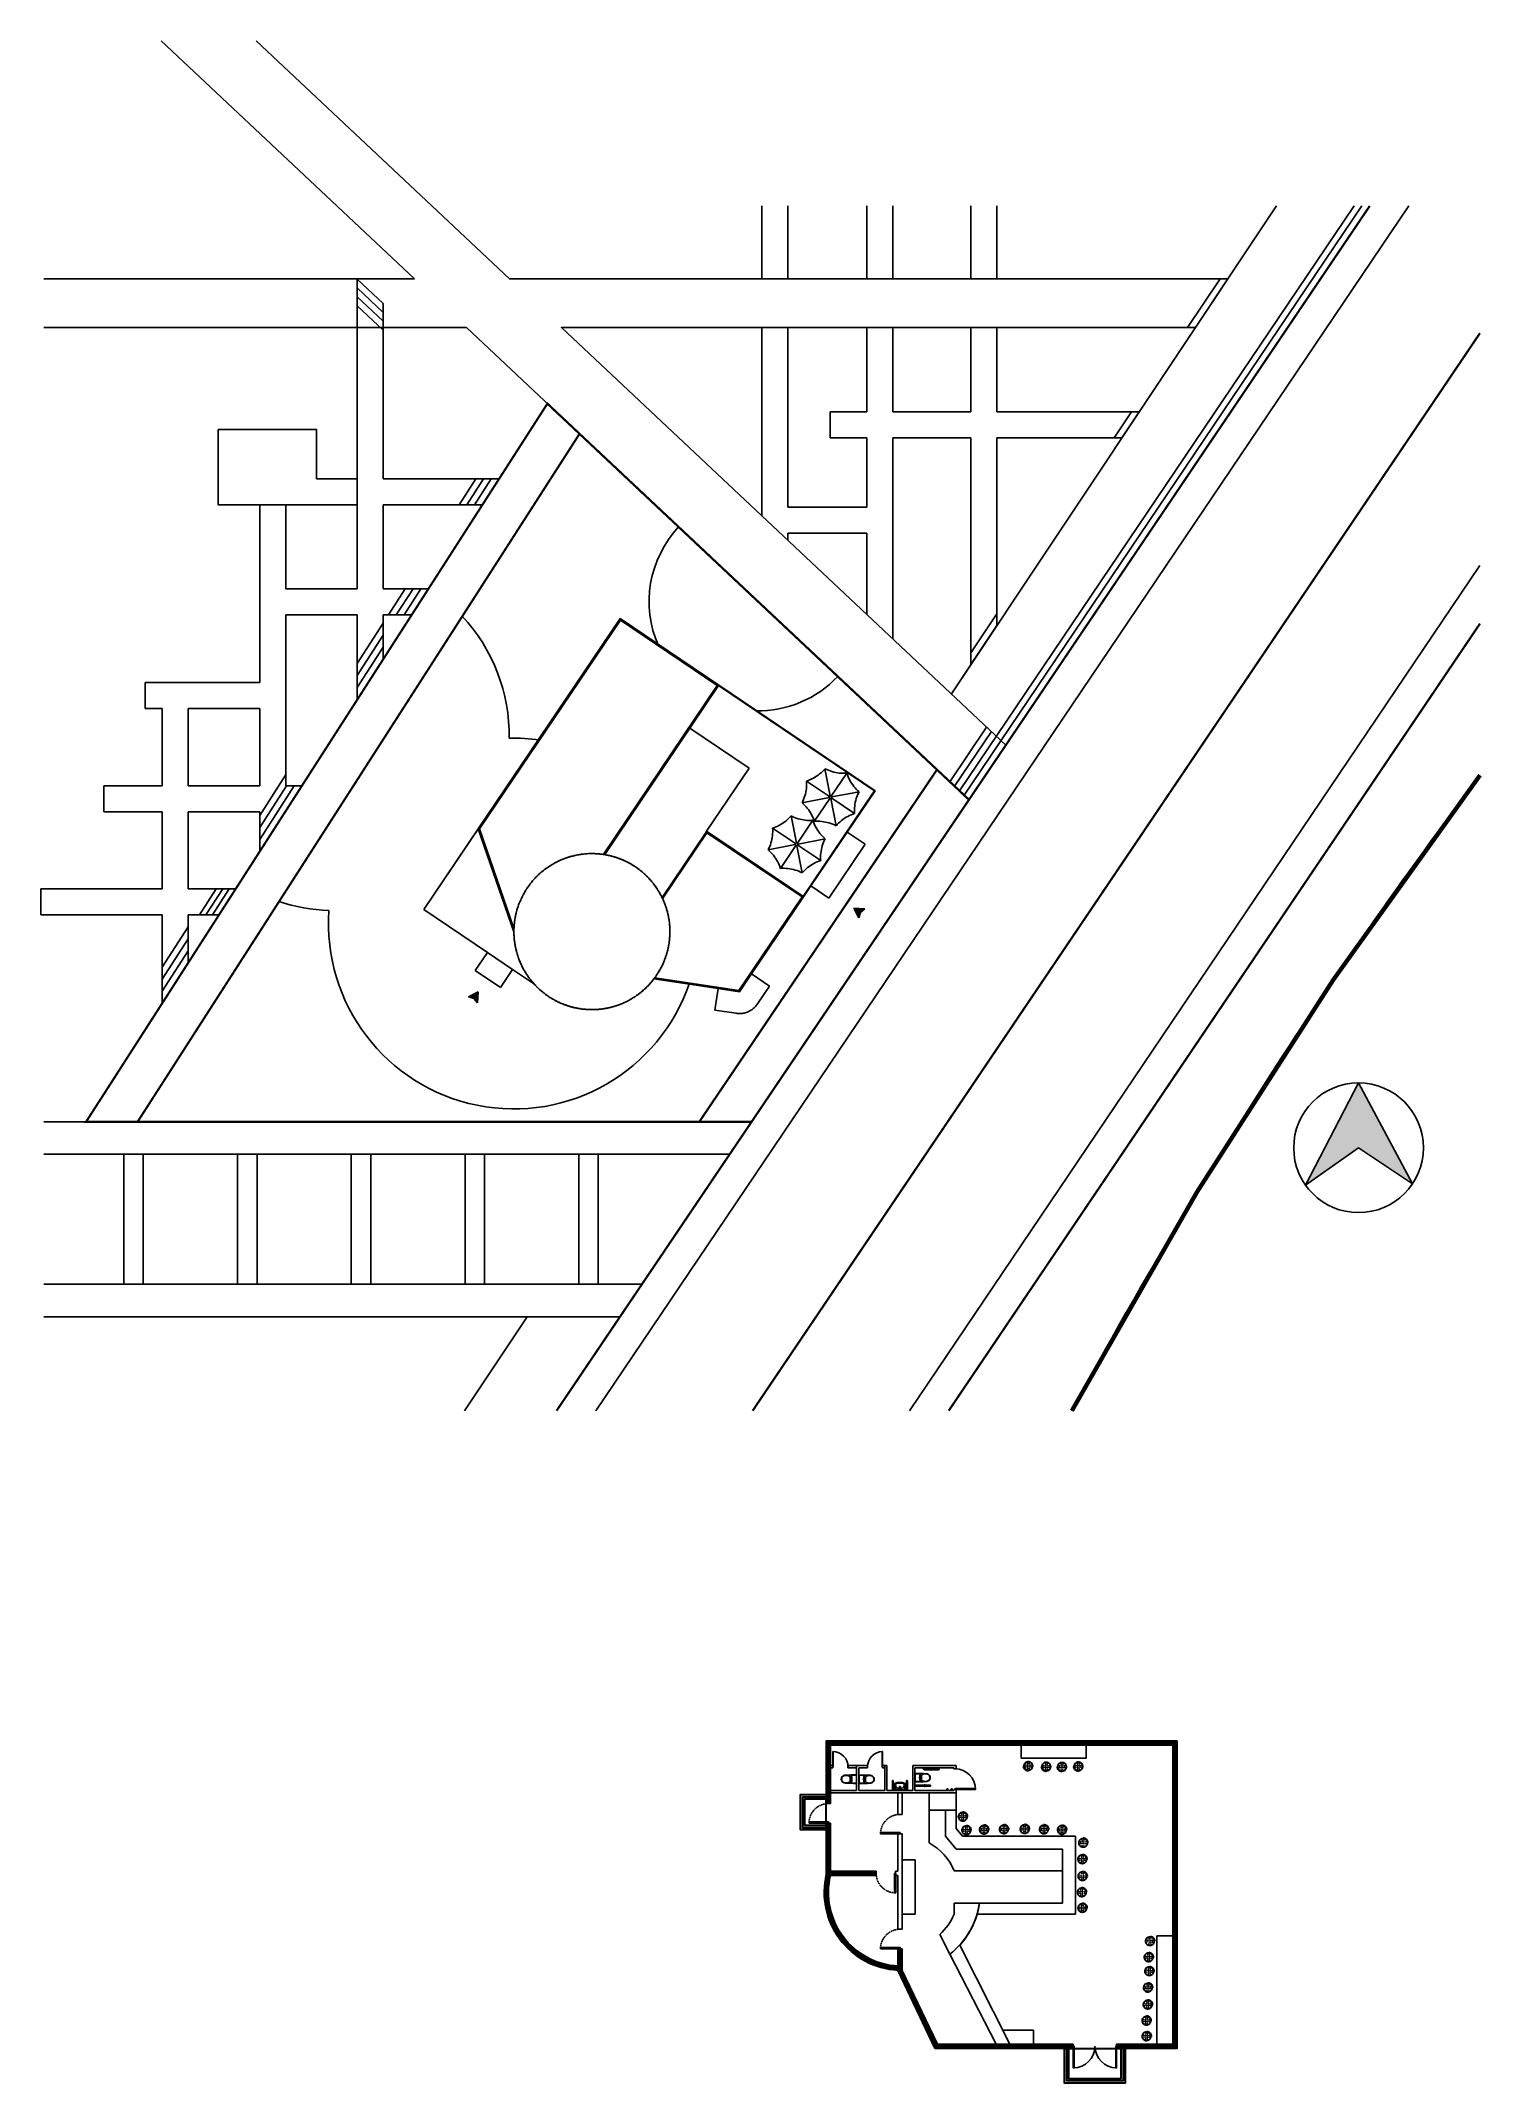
# Model space of a CAD drawing. Header units: millimetres. Extents: x -1966 to 205283, y -140015 to 7000.
# Drawn here: x -452 to 66072, y -104291 to -10057 of the extents above; entities that cross this region are included whole.
import ezdxf

# ---------------------------------------------------------------- set-up
doc = ezdxf.new("R2010")
doc.units = ezdxf.units.MM
doc.header["$LTSCALE"] = 1000
for name, pattern in [('DASH', [0.35, 0.25, -0.1]), ('DOTE', [2.42, 2, -0.2, 0.02, -0.2]), ('HIDDEN4', [0.09375, 0.0625, -0.03125])]:
    doc.linetypes.add(name, pattern=pattern)
for name, color, linetype in [('ID-INDE-SANI', 2, 'Continuous'), ('ID-INDE-TPTN', 3, 'Continuous'), ('家具', 251, 'Continuous'), ('总平', 7, 'Continuous'), ('草图平面 01', 7, 'Continuous'), ('草图平面 09', 7, 'Continuous'), ('草图平面 11', 7, 'Continuous'), ('草图平面 12', 7, 'Continuous'), ('草图平面 13', 7, 'Continuous'), ('草图平面 14', 7, 'Continuous'), ('草图平面 15', 7, 'Continuous'), ('草图平面 16', 7, 'Continuous'), ('草图平面 17', 7, 'Continuous'), ('草图平面 18', 7, 'Continuous')]:
    doc.layers.add(name, color=color, linetype=linetype)
doc.layers.add('steps-1f', color=7, linetype='Continuous', lineweight=30)

# ---------------------------------------------------------------- blocks, each defined once
blk = doc.blocks.new('door-900')
blk.add_line((83036, -36718), (83056, -36718))
blk.add_lwpolyline([(83036, -35818), (83096, -35818), (83096, -36718), (83036, -36718)], close=True)
at = {"linetype": 'HIDDEN4'}
blk.add_arc((83036, -36718), 900, 0, 90, dxfattribs=at)
blk = doc.blocks.new('matong01')
for p, q in [((-88201, 15374), (-87861, 15374)), ((-88196, 15389), (-87866, 15389)), ((-88128, 15083), (-87928, 15083)), ((-88118, 15083), (-88108, 15113)), ((-88104, 15116), (-88095, 15116)), ((-88091, 15113), (-88080, 15083)), ((-87966, 15113), (-87976, 15083)), ((-87953, 15116), (-87961, 15116)), ((-87938, 15083), (-87948, 15113)), ((-88099, 14711), (-88103, 14707)), ((-87953, 14708), (-87957, 14711))]:
    blk.add_line(p, q)
for centre, radius, start, end in [((-88196, 15359), 30, 90, 180.42402), ((-78905, 15428), 9321, 180.42402, 183.44244), ((-88029, 14695), 462, 65.40748, 114.59252), ((-88201, 15364), 10, 90, 180.39297), ((-78905, 15428), 9306, 180.39297, 181.69802), ((-88197, 15152), 10, 181.69802, 290.23639), ((-88009, 14921), 201, 126.40285, 162.15732), ((-88029, 14695), 477, 69.84981, 110.23639), ((-88104, 15111), 4.75, 90, 161.4097), ((-88095, 15111), 4.75, 18.5903, 90), ((-87961, 15111), 4.75, 90, 161.4097), ((-87953, 15111), 4.75, 18.5903, 90), ((-88048, 14921), 201, 17.84268, 53.59715), ((-87866, 15359), 30, 0.66757, 90), ((-87861, 15152), 10, 249.84981, 359.39477), ((-87861, 15364), 10, 0.69803, 90), ((-97156, 15251), 9306, 359.39477, 0.69803), ((-93715, 15246), 5881, 356.35528, 1.10621), ((-87913, 14901), 298, 164.14027, 208.63809), ((-87900, 14908), 302, 154.74964, 208.39252), ((-88031, 14848), 170, 212.12814, 271.00316), ((-88031, 14848), 158, 212.02608, 242.96628), ((-88031, 14848), 153, 243.72499, 271.10873), ((-88025, 14848), 170, 268.99684, 344.03061), ((-88025, 14848), 153, 268.89127, 296.41831), ((-88025, 14848), 158, 297.16676, 327.87186), ((-88157, 14908), 302, 331.55593, 25.25036), ((-88143, 14901), 298, 340.54056, 15.85973)]:
    blk.add_arc(centre, radius, start, end)
blk = doc.blocks.new('g2')
at = {"color": 4, "linetype": 'Continuous'}
for p, q in [((-98115, -90879), (-98115, -90819)), ((-98075, -90879), (-98075, -90819))]:
    blk.add_line(p, q, dxfattribs=at)
for points in [[(-98750, -90889), (-98840, -90889), (-98830, -90879), (-98760, -90879), (-98750, -90889)], [(-98050, -90889), (-98140, -90889), (-98130, -90879), (-98060, -90879), (-98050, -90889)]]:
    blk.add_lwpolyline(points, dxfattribs=at)
for points in [[(-98815, -90879), (-98815, -90874, -0.414214), (-98740, -90799), (-98095, -90799)], [(-98775, -90879), (-98775, -90874, -0.414214), (-98740, -90839), (-98115, -90839)]]:
    blk.add_lwpolyline(points, format="xyb", dxfattribs=at)
blk.add_arc((-98095, -90819), 20, 359.99992, 180.20649, dxfattribs=at)
blk = doc.blocks.new('qr244')
at = {"color": 4}
blk.add_lwpolyline([(-45, 0), (-35, -10), (35, -10), (45, 0)], dxfattribs=at)
blk.add_lwpolyline([(-20, -10), (-20, -710, 1), (20, -710), (20, -10)], format="xyb", dxfattribs=at)
blk.add_circle((0, -450), 20, dxfattribs=at)
for start, end in [(119.99658, 240.00342), (300.00342, 59.99658)]:
    blk.add_arc((0, -450), 40, start, end, dxfattribs=at)
blk = doc.blocks.new('1w')
blk.add_blockref('matong01', (88031, -15389))
at = {"rotation": 270}
blk.add_blockref('g2', (90439, -99195), dxfattribs=at)
at = {"color": 1}
blk.add_blockref('qr244', (375, 0), dxfattribs=at)
blk = doc.blocks.new('door-2000')
for points in [[(97176, -47579), (97216, -47579), (97216, -48579), (97176, -48579)], [(99176, -47579), (99136, -47579), (99136, -48579), (99176, -48579)]]:
    blk.add_lwpolyline(points, close=True)
for centre, start, end in [((97176, -47579), 270, 0), ((99176, -47579), 180, 270)]:
    blk.add_arc(centre, 1000, start, end)
blk = doc.blocks.new('door-700')
blk.add_lwpolyline([(82086, -33636), (82106, -33636), (82106, -34336), (82086, -34336)], close=True)
blk.add_arc((82086, -34336), 700, 0, 90)
blk = doc.blocks.new('door-950')
blk.add_lwpolyline([(77432, -33763), (78382, -33763), (78382, -33803), (77432, -33803)], close=True)
blk.add_arc((77432, -33763), 950, 270, 0)
blk = doc.blocks.new('A1138DE')
for p, q in [((-0.52, 0.57), (-0.52, 0.42)), ((-0.51, 0.36), (-0.44, 0)), ((-0.5, 0.4), (-0.43, 0.15)), ((-0.44, 0), (0.44, 0)), ((-0.41, 0.63), (-0.36, 0.35)), ((0.32, 0.06), (-0.32, 0.06)), ((-0.03, 0.22), (-0.2, 0.22)), ((-0.12, 0.15), (-0.12, 0.1)), ((-0.08, 0.15), (-0.12, 0.15)), ((0.12, 0.1), (-0.12, 0.1)), ((-0.08, 0.17), (-0.08, 0.1)), ((-0.04, 0.17), (-0.08, 0.17)), ((-0.04, 0.14), (-0.02, 0.34)), ((0.04, 0.14), (0.02, 0.34)), ((0.2, 0.22), (0.03, 0.22)), ((0.08, 0.17), (0.04, 0.17)), ((0.08, 0.17), (0.08, 0.1)), ((0.12, 0.15), (0.08, 0.15)), ((0.12, 0.15), (0.12, 0.1)), ((0.41, 0.63), (0.36, 0.35)), ((0.5, 0.4), (0.43, 0.15)), ((0.44, 0), (0.51, 0.36)), ((0.52, 0.42), (0.52, 0.57))]:
    blk.add_line(p, q)
for centre, radius, start, end in [((-0.22, 0.57), 0.3, 94.3358, 180), ((-0.22, 0.42), 0.3, 180, 191.5922), ((-0.32, 0.18), 0.12, 195, 270), ((-0.25, 0.63), 0.16, 90, 180), ((-0.2, 0.38), 0.16, 190, 270), ((0, -2.33), 3.13, 85.4188, 94.5812), ((0, -2.33), 3.21, 85.6642, 94.3358), ((0, 0.39), 0.05, 292.5135, 247.4865), ((0, 0.39), 0.038, 288.5269, 251.4731), ((0, 0.14), 0.04, 180, 0), ((0, 0.34), 0.02, 0.0039, 180.0039), ((0.2, 0.38), 0.16, 270, 350), ((0.22, 0.57), 0.3, 0, 85.6642), ((0.25, 0.63), 0.16, 0, 90), ((0.32, 0.18), 0.12, 270, 345), ((0.22, 0.42), 0.3, 348.4078, 360)]:
    blk.add_arc(centre, radius, start, end)
blk = doc.blocks.new('cwxs')
at = {"color": 4, "linetype": 'Continuous'}
for p, q in [((-103569, -83170), (-103579, -83180)), ((-103579, -83180), (-103579, -83250)), ((-103579, -83250), (-103569, -83260)), ((-103569, -83820), (-103579, -83830)), ((-103579, -83830), (-103579, -83900)), ((-103579, -83900), (-103569, -83910))]:
    blk.add_line(p, q, dxfattribs=at)
at = {"layer": '家具', "color": 4}
for points in [[(-103579, -83195), (-103999, -83195, 1), (-103999, -83235), (-103579, -83235)], [(-103579, -83845), (-103999, -83845, 1), (-103999, -83885), (-103579, -83885)]]:
    blk.add_lwpolyline(points, format="xyb", dxfattribs=at)
at = {"xscale": -487.5, "yscale": 412.5, "zscale": 487.5, "rotation": 90}
blk.add_blockref('A1138DE', (-103569, -83540), dxfattribs=at)

msp = doc.modelspace()

# ---------------------------------------------------------------- hatches: boundary and pattern name
h = msp.add_hatch(color=256)
h.dxf.hatch_style = 1
h.paths.add_polyline_path([(60365, -61132.1), (62849.8, -62800.8), (60365, -58139), (57916.6, -62853.7)])
h = msp.add_hatch()
h.set_pattern_fill('ANSI32', color=256)
h.set_pattern_definition([(45, (-49974.1287, -55012.0713), (-3.36759605, 3.36759605), []), (45, (-49971.8836, -55012.0713), (-3.36759605, 3.36759605), [])])
h.paths.add_polyline_path([(42101.7, -88491.4), (35801.7, -88491.4), (35801.7, -91391.4), (36001.7, -91391.4), (36001.7, -90891.4), (36001.7, -88691.4), (42101.7, -88691.4)])
h.paths.add_polyline_path([(35801.7, -94511.6), (35801.7, -94648.8, 0.468176), (39101.7, -99085.9), (40804, -102691.4), (41804, -102691.4), (47201.7, -102691.4), (47201.7, -102591.4), (47201.7, -102491.4), (41025.1, -102491.4), (40929.4, -102491.4), (39301.7, -99091.4), (39301.7, -98091.4), (39101.7, -98091.4), (39101.7, -98885.5, -0.4657055), (35992.4, -94711.6), (38101.7, -94711.6), (38101.7, -94511.6), (35995.2, -94511.6), (36001.7, -94011.7), (36001.7, -92291.4), (35801.7, -92291.4)])
h.paths.add_polyline_path([(51051.7, -102491.4), (49201.7, -102491.4), (49201.7, -102691.4), (52001.7, -102691.4), (52001.7, -102291.4), (51801.7, -102291.4), (51801.7, -102491.4)])
h.paths.add_polyline_path([(52001.7, -88491.4), (51601.7, -88491.4), (51601.7, -88691.4), (51801.7, -88691.4), (51801.7, -88891.4), (52001.7, -88891.4)])
at = {"layer": '总平'}
h = msp.add_hatch(color=256, dxfattribs=at)
h.dxf.hatch_style = 1
h.paths.add_polyline_path([(37575.1, -50111.2), (37076.3, -50076.3), (37295.5, -50525.7), (37379.7, -50281)])
h = msp.add_hatch(color=256, dxfattribs=at)
h.dxf.hatch_style = 1
h.paths.add_polyline_path([(19701.2, -54440.8), (19736.1, -53942), (19286.7, -54161.2), (19531.4, -54245.4)])

# ---------------------------------------------------------------- linework, layer by layer
for p, q in [((20097.3, -34902.9), (24410.8, -28189.6)), ((24410.8, -28189.6), (24410.8, -28189.6)), ((24410.8, -28189.6), (42385.6, -45072.8)), ((24410.8, -28189.6), (24410.8, -28189.6)), ((24410.8, -28189.6), (24410.8, -28189.6)), ((24410.8, -28189.6), (24410.8, -28189.6)), ((24410.8, -28189.6), (24410.8, -28189.6)), ((24410.8, -28189.6), (24410.8, -28189.6)), ((24410.8, -28189.6), (24410.8, -28189.6)), ((24410.8, -28189.6), (24410.8, -28189.6)), ((24410.8, -28189.6), (24410.8, -28189.6)), ((24410.8, -28189.6), (24410.8, -28189.6)), ((24410.8, -28189.6), (24410.8, -28189.6)), ((24410.8, -28189.6), (29164.6, -32654.7)), ((24410.8, -28189.6), (24410.8, -28189.6)), ((24410.8, -28189.6), (24410.8, -28189.6)), ((24410.8, -28189.6), (24410.8, -28189.6)), ((24410.8, -28189.6), (24410.8, -28189.6)), ((29164.6, -32654.7), (26915, -30541.7)), ((26915, -30541.7), (26915, -30541.7)), ((29164.6, -32654.7), (29164.6, -32654.7)), ((29164.6, -32654.7), (29164.6, -32654.7)), ((29164.6, -32654.7), (29164.6, -32654.7)), ((42385.6, -45072.8), (42385.6, -45072.8)), ((42385.6, -45072.8), (42385.6, -45072.8)), ((4014.3, -59933), (5735.3, -57254.6)), ((4014.3, -59933), (5735.3, -57254.6)), ((5735.3, -57254.6), (5735.3, -57254.6)), ((60365, -58139), (57916.6, -62853.7)), ((62849.8, -62800.8), (60365, -58139)), ((1637, -59933), (12967.3, -59933)), ((4014.3, -59933), (4014.3, -59933)), ((4014.3, -59933), (4014.3, -59933)), ((4014.3, -59933), (4014.3, -59933)), ((4014.3, -59933), (4014.3, -59933)), ((4014.3, -59933), (4014.3, -59933)), ((4014.3, -59933), (4014.3, -59933)), ((12967.3, -59933), (12967.3, -59933)), ((16434.7, -59933), (20755.7, -59933)), ((57916.6, -62853.7), (60365, -61132.1)), ((60365, -61132.1), (62849.8, -62800.8)), ((51601.7, -88491.4), (42101.7, -88491.4)), ((42101.7, -88491.4), (42101.7, -88691.4)), ((51601.7, -88558.1), (42101.7, -88558.1)), ((51601.7, -88691.4), (51601.7, -88491.4)), ((51601.7, -88624.7), (42101.7, -88624.7)), ((44981.7, -89511.2), (44964.1, -89530)), ((44988.5, -89518.5), (44971.8, -89536.4)), ((45001.5, -89494.8), (44981.7, -89511.2)), ((45007.4, -89502.9), (44988.5, -89518.5)), ((45023.3, -89481), (45001.5, -89494.8)), ((45028.1, -89489.8), (45007.4, -89502.9)), ((45046.5, -89470.1), (45023.3, -89481)), ((45050.2, -89479.4), (45028.1, -89489.8)), ((45071, -89462.1), (45046.5, -89470.1)), ((45073.5, -89471.8), (45050.2, -89479.4)), ((45096.3, -89457.3), (45071, -89462.1)), ((45097.6, -89467.2), (45073.5, -89471.8)), ((45114.9, -89456.1), (45096.3, -89457.3)), ((45122, -89465.7), (45097.6, -89467.2)), ((45114.9, -89456.1), (45114.4, -89441.4)), ((45115.1, -89456.1), (45114.9, -89456.1)), ((45115.8, -89456.1), (45115.1, -89456.1)), ((45116.9, -89456), (45115.8, -89456.1)), ((45118.3, -89455.9), (45116.9, -89456)), ((45119.9, -89455.8), (45118.3, -89455.9)), ((45122, -89455.7), (45119.9, -89455.8)), ((45122, -89455.7), (45124.2, -89455.8)), ((45146.5, -89467.2), (45122, -89465.7)), ((45124.2, -89455.8), (45125.7, -89455.9)), ((45125.7, -89455.9), (45127.1, -89456)), ((45127.1, -89456), (45128.2, -89456.1)), ((45128.2, -89456.1), (45128.9, -89456.1)), ((45128.9, -89456.1), (45129.2, -89456.1)), ((45129.2, -89456.1), (45129.7, -89441.4)), ((45129.2, -89456.1), (45147.7, -89457.3)), ((45170.5, -89471.8), (45146.5, -89467.2)), ((45147.7, -89457.3), (45173, -89462.1)), ((45193.8, -89479.4), (45170.5, -89471.8)), ((45197.5, -89470.1), (45173, -89462.1)), ((45216, -89489.8), (45193.8, -89479.4)), ((45197.5, -89470.1), (45220.8, -89481)), ((45236.6, -89502.9), (45216, -89489.8)), ((45242.5, -89494.8), (45220.8, -89481)), ((45255.5, -89518.5), (45236.6, -89502.9)), ((45262.3, -89511.2), (45242.5, -89494.8)), ((45272.3, -89536.4), (45255.5, -89518.5)), ((45262.3, -89511.2), (45280, -89530)), ((45833.7, -89518.4), (45813.8, -89534.8)), ((45855.4, -89504.6), (45833.7, -89518.4)), ((45860.2, -89513.4), (45839.5, -89526.5)), ((45878.7, -89493.6), (45855.4, -89504.6)), ((45882.4, -89502.9), (45860.2, -89513.4)), ((45903.2, -89485.7), (45878.7, -89493.6)), ((45905.7, -89495.4), (45882.4, -89502.9)), ((45928.5, -89480.9), (45903.2, -89485.7)), ((45929.7, -89490.8), (45905.7, -89495.4)), ((45947, -89479.7), (45928.5, -89480.9)), ((45954.2, -89489.2), (45929.7, -89490.8)), ((45947, -89479.7), (45946.5, -89465)), ((45947.3, -89479.7), (45947, -89479.7)), ((45948, -89479.6), (45947.3, -89479.7)), ((45949.1, -89479.6), (45948, -89479.6)), ((45950.5, -89479.5), (45949.1, -89479.6)), ((45952, -89479.4), (45950.5, -89479.5)), ((45954.2, -89479.2), (45952, -89479.4)), ((45954.2, -89459.4), (45954.2, -89479.2)), ((45954.2, -89479.2), (45956.3, -89479.4)), ((45978.6, -89490.8), (45954.2, -89489.2)), ((45957, -89459.6), (45956.3, -89479.4)), ((45956.3, -89479.4), (45957.9, -89479.5)), ((45957.9, -89479.5), (45959.2, -89479.6)), ((45959.2, -89479.6), (45960.4, -89479.6)), ((45960.4, -89479.6), (45961.1, -89479.7)), ((45961.1, -89479.7), (45961.3, -89479.7)), ((45961.3, -89479.7), (45961.8, -89465)), ((45961.3, -89479.7), (45979.9, -89480.9)), ((46002.7, -89495.4), (45978.6, -89490.8)), ((45979.9, -89480.9), (46005.1, -89485.7)), ((46025.9, -89502.9), (46002.7, -89495.4)), ((46029.6, -89493.6), (46005.1, -89485.7)), ((46048.1, -89513.4), (46025.9, -89502.9)), ((46029.6, -89493.6), (46052.9, -89504.6)), ((46068.8, -89526.5), (46048.1, -89513.4)), ((46074.7, -89518.4), (46052.9, -89504.6)), ((46094.5, -89534.8), (46074.7, -89518.4)), ((46583.9, -89514.5), (46562.1, -89528.3)), ((46607.2, -89503.6), (46583.9, -89514.5)), ((46610.8, -89512.9), (46588.7, -89523.3)), ((46631.6, -89495.6), (46607.2, -89503.6)), ((46634.1, -89505.3), (46610.8, -89512.9)), ((46656.9, -89490.8), (46631.6, -89495.6)), ((46658.2, -89500.7), (46634.1, -89505.3)), ((46675.5, -89489.6), (46656.9, -89490.8)), ((46682.6, -89499.2), (46658.2, -89500.7)), ((46675.5, -89489.6), (46675, -89474.9)), ((46675.7, -89489.6), (46675.5, -89489.6)), ((46676.4, -89489.6), (46675.7, -89489.6)), ((46677.5, -89489.5), (46676.4, -89489.6)), ((46678.9, -89489.4), (46677.5, -89489.5)), ((46680.5, -89489.3), (46678.9, -89489.4)), ((46682.6, -89489.2), (46680.5, -89489.3)), ((46682.6, -89489.2), (46684.8, -89489.3)), ((46707.1, -89500.7), (46682.6, -89499.2)), ((46684.8, -89489.3), (46686.3, -89489.4)), ((46686.3, -89489.4), (46687.7, -89489.5)), ((46687.7, -89489.5), (46688.8, -89489.6)), ((46688.8, -89489.6), (46689.5, -89489.6)), ((46689.5, -89489.6), (46689.8, -89489.6)), ((46689.8, -89489.6), (46690.3, -89474.9)), ((46689.8, -89489.6), (46708.3, -89490.8)), ((46731.1, -89505.3), (46707.1, -89500.7)), ((46708.3, -89490.8), (46733.6, -89495.6)), ((46754.4, -89512.9), (46731.1, -89505.3)), ((46758.1, -89503.6), (46733.6, -89495.6)), ((46776.6, -89523.3), (46754.4, -89512.9)), ((46758.1, -89503.6), (46781.4, -89514.5)), ((46803.1, -89528.3), (46781.4, -89514.5)), ((47315.4, -89509.1), (47295.6, -89525.6)), ((47321.3, -89517.2), (47302.4, -89532.8)), ((47337.2, -89495.3), (47315.4, -89509.1)), ((47342, -89504.1), (47321.3, -89517.2)), ((47360.5, -89484.4), (47337.2, -89495.3)), ((47364.1, -89493.7), (47342, -89504.1)), ((47384.9, -89476.4), (47360.5, -89484.4)), ((47387.4, -89486.1), (47364.1, -89493.7)), ((47410.2, -89471.6), (47384.9, -89476.4)), ((47411.5, -89481.5), (47387.4, -89486.1)), ((47428.8, -89470.4), (47410.2, -89471.6)), ((47435.9, -89480), (47411.5, -89481.5)), ((47428.8, -89470.4), (47428.3, -89455.7)), ((47429, -89470.4), (47428.8, -89470.4)), ((47429.7, -89470.4), (47429, -89470.4)), ((47430.8, -89470.3), (47429.7, -89470.4)), ((47432.2, -89470.2), (47430.8, -89470.3)), ((47433.8, -89470.1), (47432.2, -89470.2)), ((47435.9, -89470), (47433.8, -89470.1)), ((47435.9, -89470), (47438.1, -89470.1)), ((47460.4, -89481.5), (47435.9, -89480)), ((47438.1, -89470.1), (47439.6, -89470.2)), ((47439.6, -89470.2), (47441, -89470.3)), ((47441, -89470.3), (47442.1, -89470.4)), ((47442.1, -89470.4), (47442.8, -89470.4)), ((47442.8, -89470.4), (47443.1, -89470.4)), ((47443.1, -89470.4), (47443.6, -89455.7)), ((47443.1, -89470.4), (47461.6, -89471.6)), ((47484.4, -89486.1), (47460.4, -89481.5)), ((47461.6, -89471.6), (47486.9, -89476.4)), ((47507.7, -89493.7), (47484.4, -89486.1)), ((47511.4, -89484.4), (47486.9, -89476.4)), ((47529.9, -89504.1), (47507.7, -89493.7)), ((47511.4, -89484.4), (47534.7, -89495.3)), ((47550.5, -89517.2), (47529.9, -89504.1)), ((47556.4, -89509.1), (47534.7, -89495.3)), ((47569.4, -89532.8), (47550.5, -89517.2)), ((47576.2, -89525.6), (47556.4, -89509.1)), ((51801.7, -88691.4), (51601.7, -88691.4)), ((51801.7, -88691.4), (51801.7, -93791.4)), ((51801.7, -88691.4), (51801.7, -88891.4)), ((51801.7, -88891.4), (52001.7, -88891.4)), ((51801.7, -88891.4), (52001.7, -88891.4)), ((51868.4, -88891.4), (51868.4, -102291.4)), ((36101.7, -89691.4), (36101.7, -89641.4)), ((36101.7, -89641.4), (36101.7, -89741.4)), ((36801.7, -89741.4), (36801.7, -89641.4)), ((37201.7, -89741.4), (37201.7, -89641.4)), ((37701.7, -89641.4), (37701.7, -89741.4)), ((38401.7, -89741.4), (38401.7, -89641.4)), ((38401.7, -89691.4), (38401.7, -89741.4)), ((38501.7, -89741.4), (38501.7, -89641.4)), ((38501.7, -89641.4), (38501.7, -89691.4)), ((41791.7, -89791.4), (41691.7, -89791.4)), ((41791.7, -89641.4), (41791.7, -89791.4)), ((44897.5, -89660.7), (44897.5, -89674.8)), ((44897.6, -89660.7), (44897.5, -89660.7)), ((44897.5, -89674.8), (44901, -89702.8)), ((44908.4, -89660.7), (44897.6, -89660.7)), ((44901, -89702.8), (44908, -89730.2)), ((44917.4, -89653.5), (44902.7, -89653)), ((44908, -89730.2), (44918.4, -89756.5)), ((44908.4, -89660.7), (44908.4, -89674.1)), ((44917.4, -89660.7), (44908.4, -89660.7)), ((44908.4, -89674.1), (44911.8, -89700.8)), ((44911.8, -89700.8), (44918.5, -89726.8)), ((44912.5, -89675.3), (44917.6, -89675)), ((44915.6, -89700), (44912.5, -89675.3)), ((44922.2, -89725.6), (44915.6, -89700)), ((44920.6, -89622.3), (44917.4, -89647.8)), ((44917.4, -89647.8), (44917.4, -89653.5)), ((44917.4, -89653.5), (44917.4, -89653.8)), ((44917.4, -89653.8), (44917.4, -89654.5)), ((44917.4, -89654.5), (44917.4, -89655.6)), ((44917.4, -89655.6), (44917.4, -89657)), ((44917.4, -89657), (44917.4, -89658.5)), ((44917.4, -89658.5), (44917.4, -89660.7)), ((44927.4, -89660.7), (44917.4, -89660.7)), ((44917.6, -89675), (44927.6, -89674.3)), ((44917.6, -89675), (44920.6, -89699.1)), ((44918.4, -89756.5), (44932, -89781.2)), ((44918.5, -89726.8), (44928.4, -89751.8)), ((44927, -89597.3), (44920.6, -89622.3)), ((44920.6, -89699.1), (44927, -89724)), ((44926.9, -89737.5), (44922.2, -89725.6)), ((44931.7, -89735.7), (44926.9, -89737.5)), ((44936.5, -89573.4), (44927, -89597.3)), ((44927, -89724), (44931.7, -89735.7)), ((44930.5, -89624.1), (44927.4, -89648.4)), ((44927.4, -89648.4), (44927.4, -89660.7)), ((44927.4, -89660.7), (44927.4, -89672.9)), ((44927.4, -89672.9), (44927.6, -89674.3)), ((44927.6, -89674.3), (44930.5, -89697.2)), ((44928.4, -89751.8), (44941.3, -89775.4)), ((44936.6, -89600.4), (44930.5, -89624.1)), ((44930.5, -89697.2), (44936.6, -89720.9)), ((44940.9, -89732), (44931.7, -89735.7)), ((44932, -89781.2), (44948.6, -89804.1)), ((44932.4, -89751.1), (44937, -89748.9)), ((44944.6, -89773.3), (44932.4, -89751.1)), ((44936.5, -89573.4), (44948.9, -89550.8)), ((44945.6, -89577.6), (44936.6, -89600.4)), ((44936.6, -89720.9), (44940.9, -89732)), ((44937, -89748.9), (44946.1, -89744.6)), ((44937, -89748.9), (44948.9, -89770.5)), ((44940.9, -89732), (44945.6, -89743.7)), ((44941.3, -89775.4), (44957.1, -89797.1)), ((44960.1, -89794.6), (44944.6, -89773.3)), ((44957.4, -89556.2), (44945.6, -89577.6)), ((44945.6, -89743.7), (44946.1, -89744.6)), ((44946.1, -89744.6), (44957.4, -89765.2)), ((44948.1, -89671.6), (44948.1, -89671.7)), ((44948.6, -89804.1), (44968, -89824.7)), ((44964.1, -89530), (44948.9, -89550.8)), ((44948.9, -89770.5), (44964.1, -89791.3)), ((44956.8, -89738.4), (44967.8, -89758.5)), ((44957.1, -89797.1), (44975.5, -89816.7)), ((44971.8, -89536.4), (44957.4, -89556.2)), ((44957.4, -89765.2), (44971.8, -89785)), ((44968.6, -89803.7), (44960.1, -89794.6)), ((44964.1, -89791.3), (44972.4, -89800.2)), ((44964.2, -89734.6), (44964.3, -89734.6)), ((44968, -89824.7), (44989.8, -89842.7)), ((44972.4, -89800.2), (44968.6, -89803.7)), ((44971.8, -89785), (44979.7, -89793.4)), ((44979.7, -89793.4), (44972.4, -89800.2)), ((44975.5, -89816.7), (44996.2, -89833.8)), ((44978.7, -89814.3), (44982.2, -89810.6)), ((44998.5, -89830.7), (44978.7, -89814.3)), ((44979.7, -89793.4), (44988.5, -89802.8)), ((44982.2, -89810.6), (44989, -89803.3)), ((44982.2, -89810.6), (45001.5, -89826.5)), ((44988.5, -89802.8), (44989, -89803.3)), ((44989, -89803.3), (45007.4, -89818.4)), ((44990, -89621.7), (44989.6, -89621.7)), ((44990, -89699.7), (44989.6, -89699.7)), ((44989.8, -89842.7), (45013.6, -89857.8)), ((45003.6, -89620.7), (44990, -89621.7)), ((45003.6, -89622.7), (44990, -89621.7)), ((45003.6, -89698.7), (44990, -89699.7)), ((45003.6, -89700.7), (44990, -89699.7)), ((44996.2, -89833.8), (45018.9, -89848.2)), ((45020.8, -89844.8), (44998.5, -89830.7)), ((45001.5, -89826.5), (45023.3, -89840.3)), ((45002.3, -89787.3), (45002.3, -89787.2)), ((45003.6, -89620.7), (45004.6, -89607)), ((45003.6, -89622.7), (45004.6, -89636.3)), ((45003.6, -89698.7), (45004.6, -89685)), ((45003.6, -89700.7), (45004.6, -89714.3)), ((45004.6, -89607), (45004.6, -89606.7)), ((45005.6, -89620.7), (45004.6, -89607)), ((45005.6, -89622.7), (45004.6, -89636.3)), ((45004.6, -89636.3), (45004.6, -89636.7)), ((45004.6, -89685), (45004.6, -89684.7)), ((45005.6, -89698.7), (45004.6, -89685)), ((45005.6, -89700.7), (45004.6, -89714.3)), ((45004.6, -89714.3), (45004.6, -89714.7)), ((45005.6, -89620.7), (45019.3, -89621.7)), ((45005.6, -89622.7), (45019.3, -89621.7)), ((45005.6, -89698.7), (45019.3, -89699.7)), ((45005.6, -89700.7), (45019.3, -89699.7)), ((45007.4, -89818.4), (45028.1, -89831.6)), ((45039.2, -89869.9), (45013.6, -89857.8)), ((45043.2, -89859.7), (45018.9, -89848.2)), ((45019.3, -89621.7), (45019.6, -89621.7)), ((45019.3, -89699.7), (45019.6, -89699.7)), ((45031.7, -89850), (45020.8, -89844.8)), ((45023.3, -89840.3), (45033.9, -89845.3)), ((45028.1, -89831.6), (45038.2, -89836.3)), ((45033.9, -89845.3), (45031.7, -89850)), ((45044.7, -89856.1), (45031.7, -89850)), ((45038.2, -89836.3), (45033.9, -89845.3)), ((45038.2, -89836.3), (45050.2, -89842)), ((45066.1, -89878.6), (45039.2, -89869.9)), ((45068.8, -89868), (45043.2, -89859.7)), ((45045, -89856.2), (45044.7, -89856.1)), ((45045, -89856.2), (45046.9, -89851.4)), ((45069.8, -89864.2), (45045, -89856.2)), ((45046.9, -89851.4), (45050.6, -89842.1)), ((45046.9, -89851.4), (45071, -89859.2)), ((45050.2, -89842), (45050.6, -89842.1)), ((45050.6, -89842.1), (45073.5, -89849.5)), ((45050.8, -89840.6), (45073.9, -89848.1)), ((45057, -89822.4), (45057, -89822.3)), ((45093.8, -89883.9), (45066.1, -89878.6)), ((45068, -89543.7), (45067.6, -89543.7)), ((45068, -89621.7), (45067.6, -89621.7)), ((45068, -89699.7), (45067.6, -89699.7)), ((45068, -89777.7), (45067.6, -89777.7)), ((45081.6, -89542.7), (45068, -89543.7)), ((45081.6, -89544.7), (45068, -89543.7)), ((45081.6, -89620.7), (45068, -89621.7)), ((45081.6, -89622.7), (45068, -89621.7)), ((45081.6, -89698.7), (45068, -89699.7)), ((45081.6, -89700.7), (45068, -89699.7)), ((45081.6, -89776.7), (45068, -89777.7)), ((45081.6, -89778.7), (45068, -89777.7)), ((45068.8, -89868), (45095.2, -89873)), ((45095.7, -89869.2), (45069.8, -89864.2)), ((45096.3, -89864.1), (45071, -89859.2)), ((45073.5, -89849.5), (45097.6, -89854.1)), ((45081.6, -89542.7), (45082.6, -89529)), ((45081.6, -89544.7), (45082.6, -89558.3)), ((45081.6, -89620.7), (45082.6, -89607)), ((45081.6, -89622.7), (45082.6, -89636.3)), ((45081.6, -89698.7), (45082.6, -89685)), ((45081.6, -89700.7), (45082.6, -89714.3)), ((45081.6, -89776.7), (45082.6, -89763)), ((45081.6, -89778.7), (45082.6, -89792.3)), ((45082.6, -89529), (45082.6, -89528.7)), ((45083.6, -89542.7), (45082.6, -89529)), ((45083.6, -89544.7), (45082.6, -89558.3)), ((45082.6, -89558.3), (45082.6, -89558.7)), ((45082.6, -89607), (45082.6, -89606.7)), ((45083.6, -89620.7), (45082.6, -89607)), ((45083.6, -89622.7), (45082.6, -89636.3)), ((45082.6, -89636.3), (45082.6, -89636.7)), ((45082.6, -89685), (45082.6, -89684.7)), ((45083.6, -89698.7), (45082.6, -89685)), ((45083.6, -89700.7), (45082.6, -89714.3)), ((45082.6, -89714.3), (45082.6, -89714.7)), ((45082.6, -89763), (45082.6, -89762.7)), ((45083.6, -89776.7), (45082.6, -89763)), ((45083.6, -89778.7), (45082.6, -89792.3)), ((45082.6, -89792.3), (45082.6, -89792.7)), ((45083.6, -89542.7), (45097.3, -89543.7)), ((45083.6, -89544.7), (45097.3, -89543.7)), ((45083.6, -89620.7), (45097.3, -89621.7)), ((45083.6, -89622.7), (45097.3, -89621.7)), ((45083.6, -89698.7), (45097.3, -89699.7)), ((45083.6, -89700.7), (45097.3, -89699.7)), ((45083.6, -89776.7), (45097.3, -89777.7)), ((45083.6, -89778.7), (45097.3, -89777.7)), ((45093.8, -89883.9), (45122, -89885.7)), ((45122, -89874.7), (45095.2, -89873)), ((45095.7, -89869.2), (45107.4, -89869.9)), ((45096.3, -89864.1), (45107.7, -89864.8)), ((45097.3, -89543.7), (45097.6, -89543.7)), ((45097.3, -89621.7), (45097.6, -89621.7)), ((45097.3, -89699.7), (45097.6, -89699.7)), ((45097.3, -89777.7), (45097.6, -89777.7)), ((45097.6, -89854.1), (45108.4, -89854.8)), ((45107.4, -89869.9), (45107.7, -89864.8)), ((45107.4, -89869.9), (45122, -89870.8)), ((45108.4, -89854.8), (45107.7, -89864.8)), ((45108.4, -89854.8), (45122, -89855.7)), ((45122, -89855.7), (45146.5, -89854.1)), ((45122, -89865.7), (45122, -89855.7)), ((45124.2, -89865.5), (45122, -89865.7)), ((45122, -89870.8), (45122, -89865.7)), ((45122, -89874.7), (45122, -89870.8)), ((45122, -89885.5), (45122, -89874.7)), ((45122, -89885.7), (45122, -89885.5)), ((45125.7, -89865.4), (45124.2, -89865.5)), ((45127.1, -89865.4), (45125.7, -89865.4)), ((45128.2, -89865.3), (45127.1, -89865.4)), ((45128.9, -89865.2), (45128.2, -89865.3)), ((45129.2, -89865.2), (45128.9, -89865.2)), ((45147.7, -89864.1), (45129.2, -89865.2)), ((45129.2, -89865.2), (45129.7, -89879.9)), ((45145.3, -89543.7), (45144.9, -89543.7)), ((45158.9, -89542.7), (45145.3, -89543.7)), ((45158.9, -89544.7), (45145.3, -89543.7)), ((45146, -89621.7), (45145.6, -89621.7)), ((45145.6, -89699.7), (45146, -89699.7)), ((45146, -89777.7), (45145.6, -89777.7)), ((45159.6, -89620.7), (45146, -89621.7)), ((45159.6, -89622.7), (45146, -89621.7)), ((45146, -89699.7), (45159.6, -89698.7)), ((45146, -89699.7), (45159.6, -89700.7)), ((45159.6, -89776.7), (45146, -89777.7)), ((45159.6, -89778.7), (45146, -89777.7)), ((45146.5, -89854.1), (45170.5, -89849.5)), ((45173, -89859.2), (45147.7, -89864.1)), ((45158.9, -89542.7), (45159.9, -89529)), ((45158.9, -89544.7), (45159.9, -89558.3)), ((45159.6, -89620.7), (45160.6, -89607)), ((45159.6, -89622.7), (45160.6, -89636.3)), ((45160.6, -89685), (45159.6, -89698.7)), ((45160.6, -89714.3), (45159.6, -89700.7)), ((45159.6, -89776.7), (45160.6, -89762.7)), ((45159.6, -89778.7), (45160.6, -89792.3)), ((45159.9, -89529), (45159.9, -89528.7)), ((45160.9, -89542.7), (45159.9, -89529)), ((45160.9, -89544.7), (45159.9, -89558.3)), ((45159.9, -89558.3), (45159.9, -89558.7)), ((45160.6, -89606.3), (45160.6, -89606.7)), ((45160.6, -89607), (45160.6, -89606.7)), ((45161.6, -89620.7), (45160.6, -89607)), ((45161.6, -89622.7), (45160.6, -89636.3)), ((45160.6, -89636.3), (45160.6, -89636.7)), ((45160.6, -89684.7), (45160.6, -89685)), ((45160.6, -89685), (45161.6, -89698.7)), ((45160.6, -89714.3), (45161.6, -89700.7)), ((45160.6, -89714.3), (45160.6, -89714.7)), ((45161.6, -89776.7), (45160.6, -89762.7)), ((45161.6, -89778.7), (45160.6, -89792.3)), ((45160.6, -89792.3), (45160.6, -89792.7)), ((45160.9, -89542.7), (45174.6, -89543.7)), ((45160.9, -89544.7), (45174.6, -89543.7)), ((45161.6, -89620.7), (45175.3, -89621.7)), ((45161.6, -89622.7), (45175.3, -89621.7)), ((45175.3, -89699.7), (45161.6, -89698.7)), ((45175.3, -89699.7), (45161.6, -89700.7)), ((45161.6, -89776.7), (45175.3, -89777.7)), ((45175.3, -89777.7), (45161.6, -89778.7)), ((45170.5, -89849.5), (45193.8, -89842)), ((45197.5, -89851.3), (45173, -89859.2)), ((45174.6, -89543.7), (45174.9, -89543.7)), ((45175.3, -89621.7), (45175.6, -89621.7)), ((45175.6, -89699.7), (45175.3, -89699.7)), ((45175.3, -89777.7), (45175.6, -89777.7)), ((45176, -89621.7), (45175.6, -89621.7)), ((45193.8, -89842), (45216, -89831.6)), ((45220.8, -89840.3), (45197.5, -89851.3)), ((45216, -89831.6), (45236.6, -89818.4)), ((45242.5, -89826.5), (45220.8, -89840.3)), ((45224, -89621.7), (45223.6, -89621.7)), ((45224, -89699.7), (45223.6, -89699.7)), ((45237.6, -89620.7), (45224, -89621.7)), ((45237.6, -89622.7), (45224, -89621.7)), ((45224, -89699.7), (45237.6, -89698.7)), ((45237.6, -89700.7), (45224, -89699.7)), ((45236.6, -89818.4), (45255.5, -89802.8)), ((45237.6, -89620.7), (45238.6, -89607)), ((45237.6, -89622.7), (45238.6, -89636.3)), ((45238.6, -89685), (45237.6, -89698.7)), ((45238.6, -89714.3), (45237.6, -89700.7)), ((45238.6, -89607), (45238.6, -89606.7)), ((45239.6, -89620.7), (45238.6, -89607)), ((45239.6, -89622.7), (45238.6, -89636.3)), ((45238.6, -89636.3), (45238.6, -89636.7)), ((45238.6, -89685), (45238.6, -89684.7)), ((45238.6, -89685), (45239.6, -89698.7)), ((45239.6, -89700.7), (45238.6, -89714.3)), ((45238.6, -89714.7), (45238.6, -89714.3)), ((45239.6, -89620.7), (45253.3, -89621.7)), ((45253.3, -89621.7), (45239.6, -89622.7)), ((45239.6, -89698.7), (45253.3, -89699.7)), ((45253.3, -89699.7), (45239.6, -89700.7)), ((45262.3, -89810.1), (45242.5, -89826.5)), ((45253.6, -89621.7), (45253.3, -89621.7)), ((45253.6, -89699.7), (45253.3, -89699.7)), ((45255.5, -89802.8), (45272.3, -89785)), ((45280, -89791.3), (45262.3, -89810.1)), ((45286.7, -89556.2), (45272.3, -89536.4)), ((45272.3, -89785), (45286.7, -89765.2)), ((45295.1, -89550.8), (45280, -89530)), ((45295.1, -89770.5), (45280, -89791.3)), ((45298.5, -89577.6), (45286.7, -89556.2)), ((45286.7, -89765.2), (45298.5, -89743.7)), ((45295.1, -89550.8), (45307.5, -89573.4)), ((45307.5, -89748), (45295.1, -89770.5)), ((45307.5, -89600.4), (45298.5, -89577.6)), ((45298.5, -89743.7), (45307.5, -89720.9)), ((45307.5, -89573.4), (45317, -89597.3)), ((45313.6, -89624.1), (45307.5, -89600.4)), ((45307.5, -89720.9), (45313.6, -89697.2)), ((45317, -89724), (45307.5, -89748)), ((45316.6, -89648.4), (45313.6, -89624.1)), ((45313.6, -89697.2), (45316.6, -89672.9)), ((45316.6, -89672.9), (45316.6, -89648.4)), ((45317, -89597.3), (45323.4, -89622.3)), ((45323.4, -89699.1), (45317, -89724)), ((45323.4, -89622.3), (45326.6, -89647.8)), ((45323.4, -89699.1), (45326.6, -89673.5)), ((45326.6, -89653.5), (45326.6, -89647.8)), ((45341.3, -89653), (45326.6, -89653.5)), ((45326.6, -89653.8), (45326.6, -89653.5)), ((45326.6, -89654.5), (45326.6, -89653.8)), ((45326.6, -89655.6), (45326.6, -89654.5)), ((45326.6, -89657), (45326.6, -89655.6)), ((45326.6, -89658.5), (45326.6, -89657)), ((45326.6, -89662.8), (45326.6, -89658.5)), ((45326.6, -89664.4), (45326.6, -89662.8)), ((45326.6, -89665.8), (45326.6, -89664.4)), ((45326.6, -89666.9), (45326.6, -89665.8)), ((45326.6, -89667.6), (45326.6, -89666.9)), ((45326.6, -89667.8), (45326.6, -89667.6)), ((45326.6, -89673.5), (45326.6, -89667.8)), ((45326.6, -89667.8), (45341.3, -89668.3)), ((45729.6, -89684.2), (45729.6, -89698.4)), ((45740.6, -89684.2), (45729.6, -89684.2)), ((45729.6, -89698.4), (45733.1, -89726.4)), ((45733.1, -89726.4), (45740.2, -89753.8)), ((45749.6, -89677.1), (45734.9, -89676.6)), ((45740.2, -89753.8), (45750.6, -89780)), ((45740.6, -89684.2), (45740.6, -89697.7)), ((45749.6, -89684.2), (45740.6, -89684.2)), ((45740.6, -89697.7), (45743.9, -89724.3)), ((45743.9, -89724.3), (45750.6, -89750.4)), ((45744.6, -89698.9), (45749.7, -89698.5)), ((45747.7, -89723.6), (45744.6, -89698.9)), ((45754.3, -89749.2), (45747.7, -89723.6)), ((45752.8, -89645.8), (45749.6, -89671.4)), ((45749.6, -89671.4), (45749.6, -89677.1)), ((45749.6, -89677.1), (45749.6, -89677.3)), ((45749.6, -89677.3), (45749.6, -89678.1)), ((45749.6, -89678.1), (45749.6, -89679.2)), ((45749.6, -89679.2), (45749.6, -89680.6)), ((45749.6, -89680.6), (45749.6, -89682.1)), ((45749.6, -89682.1), (45749.6, -89684.2)), ((45759.5, -89684.2), (45749.6, -89684.2)), ((45749.7, -89698.5), (45759.7, -89697.8)), ((45749.7, -89698.5), (45752.8, -89722.7)), ((45750.6, -89750.4), (45760.5, -89775.4)), ((45750.6, -89780), (45764.2, -89804.8)), ((45759.2, -89620.9), (45752.8, -89645.8)), ((45752.8, -89722.7), (45759.2, -89747.6)), ((45759, -89761.1), (45754.3, -89749.2)), ((45763.8, -89759.2), (45759, -89761.1)), ((45768.7, -89597), (45759.2, -89620.9)), ((45759.2, -89747.6), (45763.8, -89759.2)), ((45762.6, -89647.7), (45759.5, -89672)), ((45759.5, -89672), (45759.5, -89684.2)), ((45759.5, -89684.2), (45759.5, -89696.5)), ((45759.5, -89696.5), (45759.7, -89697.8)), ((45759.7, -89697.8), (45762.6, -89720.8)), ((45760.5, -89775.4), (45773.5, -89798.9)), ((45768.7, -89624), (45762.6, -89647.7)), ((45762.6, -89720.8), (45768.7, -89744.5)), ((45773.1, -89755.6), (45763.8, -89759.2)), ((45764.2, -89804.8), (45780.8, -89827.7)), ((45764.6, -89774.7), (45769.2, -89772.5)), ((45776.7, -89796.8), (45764.6, -89774.7)), ((45768.7, -89597), (45781.1, -89574.4)), ((45777.7, -89601.2), (45768.7, -89624)), ((45768.7, -89744.5), (45773.1, -89755.6)), ((45769.2, -89772.5), (45778.2, -89768.2)), ((45769.2, -89772.5), (45781.1, -89794.1)), ((45773.1, -89755.6), (45777.7, -89767.3)), ((45773.5, -89798.9), (45789.3, -89820.7)), ((45792.2, -89818.2), (45776.7, -89796.8)), ((45789.5, -89579.8), (45777.7, -89601.2)), ((45777.7, -89767.3), (45778.2, -89768.2)), ((45778.2, -89768.2), (45789.5, -89788.7)), ((45780.3, -89695.2), (45780.3, -89695.2)), ((45780.8, -89827.7), (45800.1, -89848.3)), ((45796.2, -89553.6), (45781.1, -89574.4)), ((45781.1, -89794.1), (45796.2, -89814.9)), ((45788.9, -89762), (45800, -89782.1)), ((45789.3, -89820.7), (45807.7, -89840.3)), ((45803.9, -89559.9), (45789.5, -89579.8)), ((45789.5, -89788.7), (45803.9, -89808.5)), ((45800.8, -89827.3), (45792.2, -89818.2)), ((45813.8, -89534.8), (45796.2, -89553.6)), ((45796.2, -89814.9), (45804.5, -89823.8)), ((45796.4, -89758.2), (45796.4, -89758.2)), ((45800.1, -89848.3), (45821.9, -89866.3)), ((45804.5, -89823.8), (45800.8, -89827.3)), ((45820.7, -89542.1), (45803.9, -89559.9)), ((45803.9, -89808.5), (45811.8, -89817)), ((45811.8, -89817), (45804.5, -89823.8)), ((45807.7, -89840.3), (45828.4, -89857.4)), ((45810.9, -89837.9), (45814.4, -89834.1)), ((45830.6, -89854.2), (45810.9, -89837.9)), ((45811.8, -89817), (45820.7, -89826.4)), ((45814.4, -89834.1), (45821.2, -89826.8)), ((45814.4, -89834.1), (45833.7, -89850.1)), ((45839.5, -89526.5), (45820.7, -89542.1)), ((45820.7, -89826.4), (45821.2, -89826.8)), ((45821.2, -89826.8), (45839.5, -89842)), ((45822.1, -89645.2), (45821.8, -89645.2)), ((45822.1, -89723.2), (45821.8, -89723.2)), ((45821.9, -89866.3), (45845.8, -89881.4)), ((45835.8, -89644.2), (45822.1, -89645.2)), ((45835.8, -89646.2), (45822.1, -89645.2)), ((45835.8, -89722.2), (45822.1, -89723.2)), ((45835.8, -89724.2), (45822.1, -89723.2)), ((45828.4, -89857.4), (45851.1, -89871.8)), ((45852.9, -89868.4), (45830.6, -89854.2)), ((45833.7, -89850.1), (45855.4, -89863.9)), ((45834.4, -89810.9), (45834.5, -89810.8)), ((45835.8, -89644.2), (45836.8, -89630.6)), ((45835.8, -89646.2), (45836.8, -89659.9)), ((45835.8, -89722.2), (45836.8, -89708.6)), ((45835.8, -89724.2), (45836.8, -89737.9)), ((45836.8, -89630.6), (45836.8, -89630.2)), ((45837.8, -89644.2), (45836.8, -89630.6)), ((45837.8, -89646.2), (45836.8, -89659.9)), ((45836.8, -89659.9), (45836.8, -89660.2)), ((45836.8, -89708.6), (45836.8, -89708.2)), ((45837.8, -89722.2), (45836.8, -89708.6)), ((45837.8, -89724.2), (45836.8, -89737.9)), ((45836.8, -89737.9), (45836.8, -89738.2)), ((45837.8, -89644.2), (45851.4, -89645.2)), ((45837.8, -89646.2), (45851.4, -89645.2)), ((45837.8, -89722.2), (45851.4, -89723.2)), ((45837.8, -89724.2), (45851.4, -89723.2)), ((45839.5, -89842), (45860.2, -89855.1)), ((45871.3, -89893.4), (45845.8, -89881.4)), ((45875.4, -89883.2), (45851.1, -89871.8)), ((45851.4, -89645.2), (45851.8, -89645.2)), ((45851.4, -89723.2), (45851.8, -89723.2)), ((45863.9, -89873.5), (45852.9, -89868.4)), ((45855.4, -89863.9), (45866.1, -89868.9)), ((45860.2, -89855.1), (45870.4, -89859.9)), ((45866.1, -89868.9), (45863.9, -89873.5)), ((45876.8, -89879.6), (45863.9, -89873.5)), ((45870.4, -89859.9), (45866.1, -89868.9)), ((45870.4, -89859.9), (45882.4, -89865.5)), ((45898.2, -89902.2), (45871.3, -89893.4)), ((45900.9, -89891.5), (45875.4, -89883.2)), ((45877.2, -89879.7), (45876.8, -89879.6)), ((45877.2, -89879.7), (45879, -89875)), ((45901.9, -89887.8), (45877.2, -89879.7)), ((45879, -89875), (45882.7, -89865.7)), ((45879, -89875), (45903.2, -89882.8)), ((45882.4, -89865.5), (45882.7, -89865.7)), ((45882.7, -89865.7), (45905.7, -89873.1)), ((45882.9, -89864.2), (45906, -89871.7)), ((45889.1, -89845.9), (45889.1, -89845.8)), ((45926, -89907.5), (45898.2, -89902.2)), ((45900.1, -89567.2), (45899.8, -89567.2)), ((45900.1, -89645.2), (45899.8, -89645.2)), ((45900.1, -89723.2), (45899.8, -89723.2)), ((45900.1, -89801.2), (45899.8, -89801.2)), ((45913.8, -89566.2), (45900.1, -89567.2)), ((45913.8, -89568.2), (45900.1, -89567.2)), ((45913.8, -89644.2), (45900.1, -89645.2)), ((45913.8, -89646.2), (45900.1, -89645.2)), ((45913.8, -89722.2), (45900.1, -89723.2)), ((45913.8, -89724.2), (45900.1, -89723.2)), ((45913.8, -89800.2), (45900.1, -89801.2)), ((45913.8, -89802.2), (45900.1, -89801.2)), ((45900.9, -89891.5), (45927.3, -89896.6)), ((45927.8, -89892.7), (45901.9, -89887.8)), ((45928.5, -89887.6), (45903.2, -89882.8)), ((45905.7, -89873.1), (45929.7, -89877.7)), ((45913.8, -89566.2), (45914.8, -89552.6)), ((45913.8, -89568.2), (45914.8, -89581.9)), ((45913.8, -89644.2), (45914.8, -89630.6)), ((45913.8, -89646.2), (45914.8, -89659.9)), ((45913.8, -89722.2), (45914.8, -89708.6)), ((45913.8, -89724.2), (45914.8, -89737.9)), ((45913.8, -89800.2), (45914.8, -89786.6)), ((45913.8, -89802.2), (45914.8, -89815.9)), ((45914.8, -89552.6), (45914.8, -89552.2)), ((45915.8, -89566.2), (45914.8, -89552.6)), ((45915.8, -89568.2), (45914.8, -89581.9)), ((45914.8, -89581.9), (45914.8, -89582.2)), ((45914.8, -89630.6), (45914.8, -89630.2)), ((45915.8, -89644.2), (45914.8, -89630.6)), ((45915.8, -89646.2), (45914.8, -89659.9)), ((45914.8, -89659.9), (45914.8, -89660.2)), ((45914.8, -89708.6), (45914.8, -89708.2)), ((45915.8, -89722.2), (45914.8, -89708.6)), ((45915.8, -89724.2), (45914.8, -89737.9)), ((45914.8, -89737.9), (45914.8, -89738.2)), ((45914.8, -89786.6), (45914.8, -89786.2)), ((45915.8, -89800.2), (45914.8, -89786.6)), ((45915.8, -89802.2), (45914.8, -89815.9)), ((45914.8, -89815.9), (45914.8, -89816.2)), ((45915.8, -89566.2), (45929.4, -89567.2)), ((45915.8, -89568.2), (45929.4, -89567.2)), ((45915.8, -89644.2), (45929.4, -89645.2)), ((45915.8, -89646.2), (45929.4, -89645.2)), ((45915.8, -89722.2), (45929.4, -89723.2)), ((45915.8, -89724.2), (45929.4, -89723.2)), ((45915.8, -89800.2), (45929.4, -89801.2)), ((45915.8, -89802.2), (45929.4, -89801.2)), ((45926, -89907.5), (45954.2, -89909.2)), ((45954.2, -89898.3), (45927.3, -89896.6)), ((45927.8, -89892.7), (45939.5, -89893.5)), ((45928.5, -89887.6), (45939.9, -89888.3)), ((45929.4, -89567.2), (45929.8, -89567.2)), ((45929.4, -89645.2), (45929.8, -89645.2)), ((45929.4, -89723.2), (45929.8, -89723.2)), ((45929.4, -89801.2), (45929.8, -89801.2)), ((45929.7, -89877.7), (45940.6, -89878.4)), ((45939.5, -89893.5), (45939.9, -89888.3)), ((45939.5, -89893.5), (45954.2, -89894.4)), ((45940.6, -89878.4), (45939.9, -89888.3)), ((45940.6, -89878.4), (45954.2, -89879.2)), ((45954.2, -89879.2), (45978.6, -89877.7)), ((45954.2, -89889.2), (45954.2, -89879.2)), ((45956.3, -89889.1), (45954.2, -89889.2)), ((45954.2, -89894.4), (45954.2, -89889.2)), ((45954.2, -89898.3), (45954.2, -89894.4)), ((45954.2, -89909.2), (45954.2, -89898.3)), ((45957.9, -89889), (45956.3, -89889.1)), ((45956.3, -89889.1), (45957, -89908.9)), ((45959.2, -89888.9), (45957.9, -89889)), ((45960.4, -89888.9), (45959.2, -89888.9)), ((45961.1, -89888.8), (45960.4, -89888.9)), ((45961.3, -89888.8), (45961.1, -89888.8)), ((45979.9, -89887.6), (45961.3, -89888.8)), ((45961.3, -89888.8), (45961.8, -89903.5)), ((45977.4, -89567.2), (45977.1, -89567.2)), ((45991.1, -89566.2), (45977.4, -89567.2)), ((45991.1, -89568.2), (45977.4, -89567.2)), ((45978.1, -89645.2), (45977.8, -89645.2)), ((45977.8, -89723.2), (45978.1, -89723.2)), ((45978.1, -89801.2), (45977.8, -89801.2)), ((45991.8, -89644.2), (45978.1, -89645.2)), ((45991.8, -89646.2), (45978.1, -89645.2)), ((45978.1, -89723.2), (45991.8, -89722.2)), ((45978.1, -89723.2), (45991.8, -89724.2)), ((45991.8, -89800.2), (45978.1, -89801.2)), ((45991.8, -89802.2), (45978.1, -89801.2)), ((45978.6, -89877.7), (46002.7, -89873.1)), ((46005.1, -89882.8), (45979.9, -89887.6)), ((45991.1, -89566.2), (45992.1, -89552.6)), ((45991.1, -89568.2), (45992.1, -89581.9)), ((45991.8, -89644.2), (45992.8, -89630.6)), ((45991.8, -89646.2), (45992.8, -89659.9)), ((45992.8, -89708.6), (45991.8, -89722.2)), ((45992.8, -89737.9), (45991.8, -89724.2)), ((45991.8, -89800.2), (45992.8, -89786.2)), ((45991.8, -89802.2), (45992.8, -89815.9)), ((45992.1, -89552.6), (45992.1, -89552.2)), ((45993.1, -89566.2), (45992.1, -89552.6)), ((45993.1, -89568.2), (45992.1, -89581.9)), ((45992.1, -89581.9), (45992.1, -89582.2)), ((45992.8, -89629.9), (45992.8, -89630.2)), ((45992.8, -89630.6), (45992.8, -89630.2)), ((45993.8, -89644.2), (45992.8, -89630.6)), ((45993.8, -89646.2), (45992.8, -89659.9)), ((45992.8, -89659.9), (45992.8, -89660.2)), ((45992.8, -89708.2), (45992.8, -89708.6)), ((45992.8, -89708.6), (45993.8, -89722.2)), ((45992.8, -89737.9), (45993.8, -89724.2)), ((45992.8, -89737.9), (45992.8, -89738.2)), ((45993.8, -89800.2), (45992.8, -89786.2)), ((45993.8, -89802.2), (45992.8, -89815.9)), ((45992.8, -89815.9), (45992.8, -89816.2)), ((45993.1, -89566.2), (46006.7, -89567.2)), ((45993.1, -89568.2), (46006.7, -89567.2)), ((45993.8, -89644.2), (46007.4, -89645.2)), ((45993.8, -89646.2), (46007.4, -89645.2)), ((46007.4, -89723.2), (45993.8, -89722.2)), ((46007.4, -89723.2), (45993.8, -89724.2)), ((45993.8, -89800.2), (46007.4, -89801.2)), ((46007.4, -89801.2), (45993.8, -89802.2)), ((46002.7, -89873.1), (46025.9, -89865.5)), ((46029.6, -89874.8), (46005.1, -89882.8)), ((46006.7, -89567.2), (46007.1, -89567.2)), ((46007.4, -89645.2), (46007.8, -89645.2)), ((46007.8, -89723.2), (46007.4, -89723.2)), ((46007.4, -89801.2), (46007.8, -89801.2)), ((46008.1, -89645.2), (46007.8, -89645.2)), ((46025.9, -89865.5), (46048.1, -89855.1)), ((46052.9, -89863.9), (46029.6, -89874.8)), ((46048.1, -89855.1), (46068.8, -89842)), ((46074.7, -89850.1), (46052.9, -89863.9)), ((46056.1, -89645.2), (46055.8, -89645.2)), ((46056.1, -89723.2), (46055.8, -89723.2)), ((46069.8, -89644.2), (46056.1, -89645.2)), ((46069.8, -89646.2), (46056.1, -89645.2)), ((46056.1, -89723.2), (46069.8, -89722.2)), ((46069.8, -89724.2), (46056.1, -89723.2)), ((46087.6, -89542.1), (46068.8, -89526.5)), ((46068.8, -89842), (46087.6, -89826.4)), ((46069.8, -89644.2), (46070.8, -89630.6)), ((46069.8, -89646.2), (46070.8, -89659.9)), ((46070.8, -89708.6), (46069.8, -89722.2)), ((46070.8, -89737.9), (46069.8, -89724.2)), ((46070.8, -89630.6), (46070.8, -89630.2)), ((46071.8, -89644.2), (46070.8, -89630.6)), ((46071.8, -89646.2), (46070.8, -89659.9)), ((46070.8, -89659.9), (46070.8, -89660.2)), ((46070.8, -89708.6), (46070.8, -89708.2)), ((46070.8, -89708.6), (46071.8, -89722.2)), ((46071.8, -89724.2), (46070.8, -89737.9)), ((46070.8, -89738.2), (46070.8, -89737.9)), ((46071.8, -89644.2), (46085.4, -89645.2)), ((46085.4, -89645.2), (46071.8, -89646.2)), ((46071.8, -89722.2), (46085.4, -89723.2)), ((46085.4, -89723.2), (46071.8, -89724.2)), ((46094.5, -89833.7), (46074.7, -89850.1)), ((46085.8, -89645.2), (46085.4, -89645.2)), ((46085.8, -89723.2), (46085.4, -89723.2)), ((46104.4, -89559.9), (46087.6, -89542.1)), ((46087.6, -89826.4), (46104.4, -89808.5)), ((46094.5, -89534.8), (46112.1, -89553.6)), ((46112.1, -89814.9), (46094.5, -89833.7)), ((46118.8, -89579.8), (46104.4, -89559.9)), ((46104.4, -89808.5), (46118.8, -89788.7)), ((46127.2, -89574.4), (46112.1, -89553.6)), ((46127.2, -89794.1), (46112.1, -89814.9)), ((46130.6, -89601.2), (46118.8, -89579.8)), ((46118.8, -89788.7), (46130.6, -89767.3)), ((46127.2, -89574.4), (46139.7, -89597)), ((46139.7, -89771.5), (46127.2, -89794.1)), ((46139.6, -89624), (46130.6, -89601.2)), ((46130.6, -89767.3), (46139.6, -89744.5)), ((46145.7, -89647.7), (46139.6, -89624)), ((46139.6, -89744.5), (46145.7, -89720.8)), ((46139.7, -89597), (46149.1, -89620.9)), ((46149.1, -89747.6), (46139.7, -89771.5)), ((46148.8, -89672), (46145.7, -89647.7)), ((46145.7, -89720.8), (46148.8, -89696.5)), ((46148.8, -89696.5), (46148.8, -89672)), ((46149.1, -89620.9), (46155.5, -89645.8)), ((46155.5, -89722.7), (46149.1, -89747.6)), ((46155.5, -89645.8), (46158.8, -89671.4)), ((46155.5, -89722.7), (46158.8, -89697.1)), ((46158.8, -89677.1), (46158.8, -89671.4)), ((46173.5, -89676.6), (46158.8, -89677.1)), ((46158.8, -89677.3), (46158.8, -89677.1)), ((46158.8, -89678.1), (46158.8, -89677.3)), ((46158.8, -89679.2), (46158.8, -89678.1)), ((46158.8, -89680.6), (46158.8, -89679.2)), ((46158.8, -89682.1), (46158.8, -89680.6)), ((46178.5, -89681.4), (46158.8, -89682.1)), ((46158.8, -89686.4), (46158.8, -89682.1)), ((46158.8, -89687.9), (46158.8, -89686.4)), ((46178.5, -89687.1), (46158.8, -89686.4)), ((46158.8, -89689.3), (46158.8, -89687.9)), ((46158.8, -89690.4), (46158.8, -89689.3)), ((46158.8, -89691.1), (46158.8, -89690.4)), ((46158.8, -89691.4), (46158.8, -89691.1)), ((46158.8, -89697.1), (46158.8, -89691.4)), ((46158.8, -89691.4), (46173.5, -89691.9)), ((46458.1, -89694.2), (46458.1, -89708.3)), ((46469, -89694.2), (46458.1, -89694.2)), ((46458.1, -89708.3), (46461.6, -89736.3)), ((46478, -89692), (46458.2, -89691.4)), ((46461.6, -89736.3), (46468.6, -89763.7)), ((46478, -89687), (46463.3, -89686.5)), ((46468.6, -89763.7), (46479, -89790)), ((46469, -89694.2), (46469, -89707.6)), ((46478, -89694.2), (46469, -89694.2)), ((46469, -89707.6), (46472.4, -89734.3)), ((46472.4, -89734.3), (46479.1, -89760.3)), ((46473.1, -89708.8), (46478.2, -89708.5)), ((46476.2, -89733.6), (46473.1, -89708.8)), ((46482.8, -89759.1), (46476.2, -89733.6)), ((46481.3, -89655.8), (46478, -89681.3)), ((46478, -89681.3), (46478, -89687)), ((46478, -89687), (46478, -89687.3)), ((46478, -89687.3), (46478, -89688)), ((46478, -89688), (46478, -89689.1)), ((46478, -89689.1), (46478, -89690.5)), ((46478, -89690.5), (46478, -89692)), ((46478, -89692), (46478, -89694.2)), ((46488, -89694.2), (46478, -89694.2)), ((46478.2, -89708.5), (46488.2, -89707.8)), ((46478.2, -89708.5), (46481.3, -89732.6)), ((46479, -89790), (46492.6, -89814.7)), ((46479.1, -89760.3), (46489, -89785.3)), ((46487.7, -89630.8), (46481.3, -89655.8)), ((46481.3, -89732.6), (46487.7, -89757.5)), ((46487.5, -89771.1), (46482.8, -89759.1)), ((46492.3, -89769.2), (46487.5, -89771.1)), ((46497.1, -89606.9), (46487.7, -89630.8)), ((46487.7, -89757.5), (46492.3, -89769.2)), ((46491.1, -89657.6), (46488, -89681.9)), ((46488, -89681.9), (46488, -89694.2)), ((46488, -89694.2), (46488, -89706.4)), ((46488, -89706.4), (46488.2, -89707.8)), ((46488.2, -89707.8), (46491.1, -89730.7)), ((46489, -89785.3), (46501.9, -89808.9)), ((46497.2, -89633.9), (46491.1, -89657.6)), ((46491.1, -89730.7), (46497.2, -89754.4)), ((46501.5, -89765.5), (46492.3, -89769.2)), ((46492.6, -89814.7), (46509.3, -89837.6)), ((46493, -89784.6), (46497.7, -89782.4)), ((46505.2, -89806.8), (46493, -89784.6)), ((46497.1, -89606.9), (46509.5, -89584.3)), ((46506.2, -89611.2), (46497.2, -89633.9)), ((46497.2, -89754.4), (46501.5, -89765.5)), ((46497.7, -89782.4), (46506.7, -89778.1)), ((46497.7, -89782.4), (46509.5, -89804)), ((46501.5, -89765.5), (46506.2, -89777.2)), ((46501.9, -89808.9), (46517.7, -89830.6)), ((46520.7, -89828.1), (46505.2, -89806.8)), ((46518, -89589.7), (46506.2, -89611.2)), ((46506.2, -89777.2), (46506.7, -89778.1)), ((46506.7, -89778.1), (46518, -89798.7)), ((46508.7, -89705.1), (46508.7, -89705.2)), ((46509.3, -89837.6), (46528.6, -89858.2)), ((46524.7, -89563.5), (46509.5, -89584.3)), ((46509.5, -89804), (46524.7, -89824.9)), ((46517.4, -89771.9), (46528.4, -89792)), ((46517.7, -89830.6), (46536.1, -89850.2)), ((46532.4, -89569.9), (46518, -89589.7)), ((46518, -89798.7), (46532.4, -89818.5)), ((46529.2, -89837.2), (46520.7, -89828.1)), ((46542.3, -89544.7), (46524.7, -89563.5)), ((46524.7, -89824.9), (46533, -89833.7)), ((46524.8, -89768.1), (46524.9, -89768.1)), ((46528.6, -89858.2), (46550.4, -89876.2)), ((46533, -89833.7), (46529.2, -89837.2)), ((46549.1, -89552), (46532.4, -89569.9)), ((46532.4, -89818.5), (46540.3, -89826.9)), ((46540.3, -89826.9), (46533, -89833.7)), ((46536.1, -89850.2), (46556.8, -89867.3)), ((46539.3, -89847.8), (46542.8, -89844.1)), ((46559.1, -89864.2), (46539.3, -89847.8)), ((46540.3, -89826.9), (46549.1, -89836.3)), ((46562.1, -89528.3), (46542.3, -89544.7)), ((46542.8, -89844.1), (46549.7, -89836.8)), ((46542.8, -89844.1), (46562.1, -89860)), ((46568, -89536.4), (46549.1, -89552)), ((46549.1, -89836.3), (46549.7, -89836.8)), ((46549.7, -89836.8), (46568, -89851.9)), ((46550.6, -89655.2), (46550.2, -89655.2)), ((46550.6, -89733.2), (46550.2, -89733.2)), ((46550.4, -89876.2), (46574.2, -89891.4)), ((46564.2, -89654.2), (46550.6, -89655.2)), ((46564.2, -89656.2), (46550.6, -89655.2)), ((46564.2, -89732.2), (46550.6, -89733.2)), ((46564.2, -89734.2), (46550.6, -89733.2)), ((46556.8, -89867.3), (46579.5, -89881.7)), ((46581.4, -89878.3), (46559.1, -89864.2)), ((46562.1, -89860), (46583.9, -89873.8)), ((46562.9, -89820.8), (46562.9, -89820.7)), ((46564.2, -89654.2), (46565.2, -89640.5)), ((46564.2, -89656.2), (46565.2, -89669.8)), ((46564.2, -89732.2), (46565.2, -89718.5)), ((46564.2, -89734.2), (46565.2, -89747.8)), ((46565.2, -89640.5), (46565.2, -89640.2)), ((46566.2, -89654.2), (46565.2, -89640.5)), ((46566.2, -89656.2), (46565.2, -89669.8)), ((46565.2, -89669.8), (46565.2, -89670.2)), ((46565.2, -89718.5), (46565.2, -89718.2)), ((46566.2, -89732.2), (46565.2, -89718.5)), ((46566.2, -89734.2), (46565.2, -89747.8)), ((46565.2, -89747.8), (46565.2, -89748.2)), ((46566.2, -89654.2), (46579.9, -89655.2)), ((46566.2, -89656.2), (46579.9, -89655.2)), ((46566.2, -89732.2), (46579.9, -89733.2)), ((46566.2, -89734.2), (46579.9, -89733.2)), ((46588.7, -89523.3), (46568, -89536.4)), ((46568, -89851.9), (46588.7, -89865.1)), ((46599.8, -89903.4), (46574.2, -89891.4)), ((46603.8, -89893.2), (46579.5, -89881.7)), ((46579.9, -89655.2), (46580.2, -89655.2)), ((46579.9, -89733.2), (46580.2, -89733.2)), ((46592.3, -89883.5), (46581.4, -89878.3)), ((46583.9, -89873.8), (46594.5, -89878.9)), ((46588.7, -89865.1), (46598.8, -89869.8)), ((46594.5, -89878.9), (46592.3, -89883.5)), ((46605.3, -89889.6), (46592.3, -89883.5)), ((46598.8, -89869.8), (46594.5, -89878.9)), ((46598.8, -89869.8), (46610.8, -89875.5)), ((46626.7, -89912.1), (46599.8, -89903.4)), ((46629.4, -89901.5), (46603.8, -89893.2)), ((46605.6, -89889.7), (46605.3, -89889.6)), ((46605.6, -89889.7), (46607.5, -89884.9)), ((46630.4, -89897.7), (46605.6, -89889.7)), ((46607.5, -89884.9), (46611.2, -89875.6)), ((46607.5, -89884.9), (46631.6, -89892.7)), ((46610.8, -89875.5), (46611.2, -89875.6)), ((46611.2, -89875.6), (46634.1, -89883.1)), ((46611.4, -89874.1), (46634.5, -89881.6)), ((46617.6, -89855.9), (46617.6, -89855.8)), ((46654.4, -89917.4), (46626.7, -89912.1)), ((46628.6, -89577.2), (46628.2, -89577.2)), ((46628.6, -89655.2), (46628.2, -89655.2)), ((46628.6, -89733.2), (46628.2, -89733.2)), ((46628.6, -89811.2), (46628.2, -89811.2)), ((46642.2, -89576.2), (46628.6, -89577.2)), ((46642.2, -89578.2), (46628.6, -89577.2)), ((46642.2, -89654.2), (46628.6, -89655.2)), ((46642.2, -89656.2), (46628.6, -89655.2)), ((46642.2, -89732.2), (46628.6, -89733.2)), ((46642.2, -89734.2), (46628.6, -89733.2)), ((46642.2, -89810.2), (46628.6, -89811.2)), ((46642.2, -89812.2), (46628.6, -89811.2)), ((46629.4, -89901.5), (46655.8, -89906.5)), ((46656.3, -89902.7), (46630.4, -89897.7)), ((46656.9, -89897.6), (46631.6, -89892.7)), ((46634.1, -89883.1), (46658.2, -89887.6)), ((46642.2, -89576.2), (46643.2, -89562.5)), ((46642.2, -89578.2), (46643.2, -89591.8)), ((46642.2, -89654.2), (46643.2, -89640.5)), ((46642.2, -89656.2), (46643.2, -89669.8)), ((46642.2, -89732.2), (46643.2, -89718.5)), ((46642.2, -89734.2), (46643.2, -89747.8)), ((46642.2, -89810.2), (46643.2, -89796.5)), ((46642.2, -89812.2), (46643.2, -89825.8)), ((46643.2, -89562.5), (46643.2, -89562.2)), ((46644.2, -89576.2), (46643.2, -89562.5)), ((46644.2, -89578.2), (46643.2, -89591.8)), ((46643.2, -89591.8), (46643.2, -89592.2)), ((46643.2, -89640.5), (46643.2, -89640.2)), ((46644.2, -89654.2), (46643.2, -89640.5)), ((46644.2, -89656.2), (46643.2, -89669.8)), ((46643.2, -89669.8), (46643.2, -89670.2)), ((46643.2, -89718.5), (46643.2, -89718.2)), ((46644.2, -89732.2), (46643.2, -89718.5)), ((46644.2, -89734.2), (46643.2, -89747.8)), ((46643.2, -89747.8), (46643.2, -89748.2)), ((46643.2, -89796.5), (46643.2, -89796.2)), ((46644.2, -89810.2), (46643.2, -89796.5)), ((46644.2, -89812.2), (46643.2, -89825.8)), ((46643.2, -89825.8), (46643.2, -89826.2)), ((46644.2, -89576.2), (46657.9, -89577.2)), ((46644.2, -89578.2), (46657.9, -89577.2)), ((46644.2, -89654.2), (46657.9, -89655.2)), ((46644.2, -89656.2), (46657.9, -89655.2)), ((46644.2, -89732.2), (46657.9, -89733.2)), ((46644.2, -89734.2), (46657.9, -89733.2)), ((46644.2, -89810.2), (46657.9, -89811.2)), ((46644.2, -89812.2), (46657.9, -89811.2)), ((46654.4, -89917.4), (46682.6, -89919.2)), ((46682.6, -89908.2), (46655.8, -89906.5)), ((46656.3, -89902.7), (46668, -89903.4)), ((46656.9, -89897.6), (46668.3, -89898.3)), ((46657.9, -89577.2), (46658.2, -89577.2)), ((46657.9, -89655.2), (46658.2, -89655.2)), ((46657.9, -89733.2), (46658.2, -89733.2)), ((46657.9, -89811.2), (46658.2, -89811.2)), ((46658.2, -89887.6), (46669, -89888.3)), ((46668, -89903.4), (46668.3, -89898.3)), ((46668, -89903.4), (46682.6, -89904.3)), ((46669, -89888.3), (46668.3, -89898.3)), ((46669, -89888.3), (46682.6, -89889.2)), ((46682.6, -89889.2), (46707.1, -89887.6)), ((46682.6, -89899.2), (46682.6, -89889.2)), ((46684.8, -89899.1), (46682.6, -89899.2)), ((46682.6, -89904.3), (46682.6, -89899.2)), ((46682.6, -89908.2), (46682.6, -89904.3)), ((46682.6, -89919.2), (46682.6, -89908.2)), ((46686.3, -89899), (46684.8, -89899.1)), ((46687.7, -89898.9), (46686.3, -89899)), ((46688.8, -89898.8), (46687.7, -89898.9)), ((46689.5, -89898.8), (46688.8, -89898.8)), ((46689.8, -89898.7), (46689.5, -89898.8)), ((46708.3, -89897.6), (46689.8, -89898.7)), ((46689.8, -89898.7), (46690.3, -89913.4)), ((46705.9, -89577.2), (46705.5, -89577.2)), ((46719.5, -89576.2), (46705.9, -89577.2)), ((46719.5, -89578.2), (46705.9, -89577.2)), ((46706.6, -89655.2), (46706.2, -89655.2)), ((46706.2, -89733.2), (46706.6, -89733.2)), ((46706.6, -89811.2), (46706.2, -89811.2)), ((46720.2, -89654.2), (46706.6, -89655.2)), ((46720.2, -89656.2), (46706.6, -89655.2)), ((46706.6, -89733.2), (46720.2, -89732.2)), ((46706.6, -89733.2), (46720.2, -89734.2)), ((46720.2, -89810.2), (46706.6, -89811.2)), ((46720.2, -89812.2), (46706.6, -89811.2)), ((46707.1, -89887.6), (46731.1, -89883.1)), ((46733.6, -89892.7), (46708.3, -89897.6)), ((46719.5, -89576.2), (46720.5, -89562.5)), ((46719.5, -89578.2), (46720.5, -89591.8)), ((46720.2, -89654.2), (46721.2, -89640.5)), ((46720.2, -89656.2), (46721.2, -89669.8)), ((46721.2, -89718.5), (46720.2, -89732.2)), ((46721.2, -89747.8), (46720.2, -89734.2)), ((46720.2, -89810.2), (46721.2, -89796.2)), ((46720.2, -89812.2), (46721.2, -89825.8)), ((46720.5, -89562.5), (46720.5, -89562.2)), ((46721.5, -89576.2), (46720.5, -89562.5)), ((46721.5, -89578.2), (46720.5, -89591.8)), ((46720.5, -89591.8), (46720.5, -89592.2)), ((46721.2, -89639.8), (46721.2, -89640.2)), ((46721.2, -89640.5), (46721.2, -89640.2)), ((46722.2, -89654.2), (46721.2, -89640.5)), ((46722.2, -89656.2), (46721.2, -89669.8)), ((46721.2, -89669.8), (46721.2, -89670.2)), ((46721.2, -89718.2), (46721.2, -89718.5)), ((46721.2, -89718.5), (46722.2, -89732.2)), ((46721.2, -89747.8), (46722.2, -89734.2)), ((46721.2, -89747.8), (46721.2, -89748.2)), ((46722.2, -89810.2), (46721.2, -89796.2)), ((46722.2, -89812.2), (46721.2, -89825.8)), ((46721.2, -89825.8), (46721.2, -89826.2)), ((46721.5, -89576.2), (46735.2, -89577.2)), ((46721.5, -89578.2), (46735.2, -89577.2)), ((46722.2, -89654.2), (46735.9, -89655.2)), ((46722.2, -89656.2), (46735.9, -89655.2)), ((46735.9, -89733.2), (46722.2, -89732.2)), ((46735.9, -89733.2), (46722.2, -89734.2)), ((46722.2, -89810.2), (46735.9, -89811.2)), ((46735.9, -89811.2), (46722.2, -89812.2)), ((46731.1, -89883.1), (46754.4, -89875.5)), ((46758.1, -89884.8), (46733.6, -89892.7)), ((46735.2, -89577.2), (46735.5, -89577.2)), ((46735.9, -89655.2), (46736.2, -89655.2)), ((46736.2, -89733.2), (46735.9, -89733.2)), ((46735.9, -89811.2), (46736.2, -89811.2)), ((46736.6, -89655.2), (46736.2, -89655.2)), ((46754.4, -89875.5), (46776.6, -89865.1)), ((46781.4, -89873.8), (46758.1, -89884.8)), ((46797.2, -89536.4), (46776.6, -89523.3)), ((46776.6, -89865.1), (46797.2, -89851.9)), ((46803.1, -89860), (46781.4, -89873.8)), ((46784.6, -89655.2), (46784.2, -89655.2)), ((46784.6, -89733.2), (46784.2, -89733.2)), ((46798.2, -89654.2), (46784.6, -89655.2)), ((46798.2, -89656.2), (46784.6, -89655.2)), ((46784.6, -89733.2), (46798.2, -89732.2)), ((46798.2, -89734.2), (46784.6, -89733.2)), ((46816.1, -89552), (46797.2, -89536.4)), ((46797.2, -89851.9), (46816.1, -89836.3)), ((46798.2, -89654.2), (46799.2, -89640.5)), ((46798.2, -89656.2), (46799.2, -89669.8)), ((46799.2, -89718.5), (46798.2, -89732.2)), ((46799.2, -89747.8), (46798.2, -89734.2)), ((46799.2, -89640.5), (46799.2, -89640.2)), ((46800.2, -89654.2), (46799.2, -89640.5)), ((46800.2, -89656.2), (46799.2, -89669.8)), ((46799.2, -89669.8), (46799.2, -89670.2)), ((46799.2, -89718.5), (46799.2, -89718.2)), ((46799.2, -89718.5), (46800.2, -89732.2)), ((46800.2, -89734.2), (46799.2, -89747.8)), ((46799.2, -89748.2), (46799.2, -89747.8)), ((46800.2, -89654.2), (46813.9, -89655.2)), ((46813.9, -89655.2), (46800.2, -89656.2)), ((46800.2, -89732.2), (46813.9, -89733.2)), ((46813.9, -89733.2), (46800.2, -89734.2)), ((46823, -89544.7), (46803.1, -89528.3)), ((46823, -89843.6), (46803.1, -89860)), ((46814.2, -89655.2), (46813.9, -89655.2)), ((46814.2, -89733.2), (46813.9, -89733.2)), ((46832.9, -89569.9), (46816.1, -89552)), ((46816.1, -89836.3), (46832.9, -89818.5)), ((46823, -89544.7), (46840.6, -89563.5)), ((46840.6, -89824.9), (46823, -89843.6)), ((46847.3, -89589.7), (46832.9, -89569.9)), ((46832.9, -89818.5), (46847.3, -89798.7)), ((46855.7, -89584.3), (46840.6, -89563.5)), ((46855.7, -89804), (46840.6, -89824.9)), ((46859.1, -89611.2), (46847.3, -89589.7)), ((46847.3, -89798.7), (46859.1, -89777.2)), ((46855.7, -89584.3), (46868.1, -89606.9)), ((46868.1, -89781.5), (46855.7, -89804)), ((46868.1, -89633.9), (46859.1, -89611.2)), ((46859.1, -89777.2), (46868.1, -89754.4)), ((46868.1, -89606.9), (46877.6, -89630.8)), ((46874.2, -89657.6), (46868.1, -89633.9)), ((46868.1, -89754.4), (46874.2, -89730.7)), ((46877.6, -89757.5), (46868.1, -89781.5)), ((46877.2, -89681.9), (46874.2, -89657.6)), ((46874.2, -89730.7), (46877.2, -89706.4)), ((46877.2, -89706.4), (46877.2, -89681.9)), ((46877.6, -89630.8), (46884, -89655.8)), ((46884, -89732.6), (46877.6, -89757.5)), ((46884, -89655.8), (46887.2, -89681.3)), ((46884, -89732.6), (46887.2, -89707.1)), ((46887.2, -89687), (46887.2, -89681.3)), ((46901.9, -89686.5), (46887.2, -89687)), ((46887.2, -89687.3), (46887.2, -89687)), ((46887.2, -89688), (46887.2, -89687.3)), ((46887.2, -89689.1), (46887.2, -89688)), ((46887.2, -89690.5), (46887.2, -89689.1)), ((46887.2, -89692), (46887.2, -89690.5)), ((46907, -89691.4), (46887.2, -89692)), ((46887.2, -89696.3), (46887.2, -89692)), ((46887.2, -89697.9), (46887.2, -89696.3)), ((46887.2, -89699.3), (46887.2, -89697.9)), ((46887.2, -89700.4), (46887.2, -89699.3)), ((46887.2, -89701.1), (46887.2, -89700.4)), ((46887.2, -89701.3), (46887.2, -89701.1)), ((46887.2, -89707.1), (46887.2, -89701.3)), ((46887.2, -89701.3), (46901.9, -89701.8)), ((47211.4, -89675), (47211.4, -89689.1)), ((47222.3, -89675), (47211.4, -89675)), ((47211.4, -89689.1), (47214.9, -89717.2)), ((47231.3, -89672.9), (47211.5, -89672.2)), ((47214.9, -89717.2), (47221.9, -89744.5)), ((47231.3, -89667.8), (47216.6, -89667.3)), ((47221.9, -89744.5), (47232.3, -89770.8)), ((47222.3, -89675), (47222.3, -89688.4)), ((47231.3, -89675), (47222.3, -89675)), ((47222.3, -89688.4), (47225.7, -89715.1)), ((47225.7, -89715.1), (47232.4, -89741.1)), ((47226.4, -89689.6), (47231.5, -89689.3)), ((47229.5, -89714.4), (47226.4, -89689.6)), ((47236.1, -89739.9), (47229.5, -89714.4)), ((47234.5, -89636.6), (47231.3, -89662.1)), ((47231.3, -89662.1), (47231.3, -89667.8)), ((47231.3, -89667.8), (47231.3, -89668.1)), ((47231.3, -89668.1), (47231.3, -89668.8)), ((47231.3, -89668.8), (47231.3, -89669.9)), ((47231.3, -89669.9), (47231.3, -89671.3)), ((47231.3, -89671.3), (47231.3, -89672.9)), ((47231.3, -89672.9), (47231.3, -89675)), ((47241.3, -89675), (47231.3, -89675)), ((47231.5, -89689.3), (47241.5, -89688.6)), ((47231.5, -89689.3), (47234.5, -89713.4)), ((47232.3, -89770.8), (47245.9, -89795.6)), ((47232.4, -89741.1), (47242.3, -89766.1)), ((47240.9, -89611.6), (47234.5, -89636.6)), ((47234.5, -89713.4), (47240.9, -89738.3)), ((47240.8, -89751.9), (47236.1, -89739.9)), ((47245.6, -89750), (47240.8, -89751.9)), ((47250.4, -89587.7), (47240.9, -89611.6)), ((47240.9, -89738.3), (47245.6, -89750)), ((47244.4, -89638.5), (47241.3, -89662.7)), ((47241.3, -89662.7), (47241.3, -89675)), ((47241.3, -89675), (47241.3, -89687.2)), ((47241.3, -89687.2), (47241.5, -89688.6)), ((47241.5, -89688.6), (47244.4, -89711.5)), ((47242.3, -89766.1), (47255.2, -89789.7)), ((47250.5, -89614.7), (47244.4, -89638.5)), ((47244.4, -89711.5), (47250.5, -89735.3)), ((47254.8, -89746.3), (47245.6, -89750)), ((47245.9, -89795.6), (47262.6, -89818.4)), ((47246.3, -89765.4), (47250.9, -89763.2)), ((47258.5, -89787.6), (47246.3, -89765.4)), ((47250.4, -89587.7), (47262.8, -89565.1)), ((47259.5, -89592), (47250.5, -89614.7)), ((47250.5, -89735.3), (47254.8, -89746.3)), ((47250.9, -89763.2), (47260, -89758.9)), ((47250.9, -89763.2), (47262.8, -89784.8)), ((47254.8, -89746.3), (47259.5, -89758)), ((47255.2, -89789.7), (47271, -89811.4)), ((47274, -89808.9), (47258.5, -89787.6)), ((47271.3, -89570.5), (47259.5, -89592)), ((47259.5, -89758), (47260, -89758.9)), ((47260, -89758.9), (47271.3, -89779.5)), ((47262, -89685.9), (47262, -89686)), ((47262.6, -89818.4), (47281.9, -89839)), ((47278, -89544.3), (47262.8, -89565.1)), ((47262.8, -89784.8), (47278, -89805.7)), ((47270.7, -89752.7), (47281.7, -89772.8)), ((47271, -89811.4), (47289.4, -89831)), ((47285.7, -89550.7), (47271.3, -89570.5)), ((47271.3, -89779.5), (47285.7, -89799.3)), ((47282.5, -89818), (47274, -89808.9)), ((47295.6, -89525.6), (47278, -89544.3)), ((47278, -89805.7), (47286.3, -89814.5)), ((47278.1, -89748.9), (47278.2, -89748.9)), ((47281.9, -89839), (47303.7, -89857)), ((47286.3, -89814.5), (47282.5, -89818)), ((47302.4, -89532.8), (47285.7, -89550.7)), ((47285.7, -89799.3), (47293.6, -89807.7)), ((47293.6, -89807.7), (47286.3, -89814.5)), ((47289.4, -89831), (47310.1, -89848.1)), ((47292.6, -89828.6), (47296.1, -89824.9)), ((47312.4, -89845), (47292.6, -89828.6)), ((47293.6, -89807.7), (47302.4, -89817.1)), ((47296.1, -89824.9), (47303, -89817.6)), ((47296.1, -89824.9), (47315.4, -89840.8)), ((47302.4, -89817.1), (47303, -89817.6)), ((47303, -89817.6), (47321.3, -89832.8)), ((47303.9, -89636), (47303.5, -89636)), ((47303.9, -89714), (47303.5, -89714)), ((47303.7, -89857), (47327.5, -89872.2)), ((47317.5, -89635), (47303.9, -89636)), ((47317.5, -89637), (47303.9, -89636)), ((47317.5, -89713), (47303.9, -89714)), ((47317.5, -89715), (47303.9, -89714)), ((47310.1, -89848.1), (47332.8, -89862.5)), ((47334.7, -89859.1), (47312.4, -89845)), ((47315.4, -89840.8), (47337.2, -89854.6)), ((47316.2, -89801.6), (47316.2, -89801.5)), ((47317.5, -89635), (47318.5, -89621.3)), ((47317.5, -89637), (47318.5, -89650.6)), ((47317.5, -89713), (47318.5, -89699.3)), ((47317.5, -89715), (47318.5, -89728.6)), ((47318.5, -89621.3), (47318.5, -89621)), ((47319.5, -89635), (47318.5, -89621.3)), ((47319.5, -89637), (47318.5, -89650.6)), ((47318.5, -89650.6), (47318.5, -89651)), ((47318.5, -89699.3), (47318.5, -89699)), ((47319.5, -89713), (47318.5, -89699.3)), ((47319.5, -89715), (47318.5, -89728.6)), ((47318.5, -89728.6), (47318.5, -89729)), ((47319.5, -89635), (47333.2, -89636)), ((47319.5, -89637), (47333.2, -89636)), ((47319.5, -89713), (47333.2, -89714)), ((47319.5, -89715), (47333.2, -89714)), ((47321.3, -89832.8), (47342, -89845.9)), ((47353.1, -89884.2), (47327.5, -89872.2)), ((47357.1, -89874), (47332.8, -89862.5)), ((47333.2, -89636), (47333.5, -89636)), ((47333.2, -89714), (47333.5, -89714)), ((47345.6, -89864.3), (47334.7, -89859.1)), ((47337.2, -89854.6), (47347.8, -89859.7)), ((47342, -89845.9), (47352.1, -89850.7)), ((47347.8, -89859.7), (47345.6, -89864.3)), ((47358.6, -89870.4), (47345.6, -89864.3)), ((47352.1, -89850.7), (47347.8, -89859.7)), ((47352.1, -89850.7), (47364.1, -89856.3)), ((47380, -89892.9), (47353.1, -89884.2)), ((47382.7, -89882.3), (47357.1, -89874)), ((47358.9, -89870.5), (47358.6, -89870.4)), ((47358.9, -89870.5), (47360.8, -89865.7)), ((47383.7, -89878.5), (47358.9, -89870.5)), ((47360.8, -89865.7), (47364.5, -89856.4)), ((47360.8, -89865.7), (47384.9, -89873.6)), ((47364.1, -89856.3), (47364.5, -89856.4)), ((47364.5, -89856.4), (47387.4, -89863.9)), ((47364.7, -89854.9), (47387.8, -89862.4)), ((47370.9, -89836.7), (47370.9, -89836.6)), ((47407.7, -89898.2), (47380, -89892.9)), ((47381.9, -89558), (47381.5, -89558)), ((47381.9, -89636), (47381.5, -89636)), ((47381.9, -89714), (47381.5, -89714)), ((47381.9, -89792), (47381.5, -89792)), ((47395.5, -89557), (47381.9, -89558)), ((47395.5, -89559), (47381.9, -89558)), ((47395.5, -89635), (47381.9, -89636)), ((47395.5, -89637), (47381.9, -89636)), ((47395.5, -89713), (47381.9, -89714)), ((47395.5, -89715), (47381.9, -89714)), ((47395.5, -89791), (47381.9, -89792)), ((47395.5, -89793), (47381.9, -89792)), ((47382.7, -89882.3), (47409.1, -89887.3)), ((47409.6, -89883.5), (47383.7, -89878.5)), ((47410.2, -89878.4), (47384.9, -89873.6)), ((47387.4, -89863.9), (47411.5, -89868.5)), ((47395.5, -89557), (47396.5, -89543.3)), ((47395.5, -89559), (47396.5, -89572.6)), ((47395.5, -89635), (47396.5, -89621.3)), ((47395.5, -89637), (47396.5, -89650.6)), ((47395.5, -89713), (47396.5, -89699.3)), ((47395.5, -89715), (47396.5, -89728.6)), ((47395.5, -89791), (47396.5, -89777.3)), ((47395.5, -89793), (47396.5, -89806.6)), ((47396.5, -89543.3), (47396.5, -89543)), ((47397.5, -89557), (47396.5, -89543.3)), ((47397.5, -89559), (47396.5, -89572.6)), ((47396.5, -89572.6), (47396.5, -89573)), ((47396.5, -89621.3), (47396.5, -89621)), ((47397.5, -89635), (47396.5, -89621.3)), ((47397.5, -89637), (47396.5, -89650.6)), ((47396.5, -89650.6), (47396.5, -89651)), ((47396.5, -89699.3), (47396.5, -89699)), ((47397.5, -89713), (47396.5, -89699.3)), ((47397.5, -89715), (47396.5, -89728.6)), ((47396.5, -89728.6), (47396.5, -89729)), ((47396.5, -89777.3), (47396.5, -89777)), ((47397.5, -89791), (47396.5, -89777.3)), ((47397.5, -89793), (47396.5, -89806.6)), ((47396.5, -89806.6), (47396.5, -89807)), ((47397.5, -89557), (47411.2, -89558)), ((47397.5, -89559), (47411.2, -89558)), ((47397.5, -89635), (47411.2, -89636)), ((47397.5, -89637), (47411.2, -89636)), ((47397.5, -89713), (47411.2, -89714)), ((47397.5, -89715), (47411.2, -89714)), ((47397.5, -89791), (47411.2, -89792)), ((47397.5, -89793), (47411.2, -89792)), ((47407.7, -89898.2), (47435.9, -89900)), ((47435.9, -89889), (47409.1, -89887.3)), ((47409.6, -89883.5), (47421.3, -89884.2)), ((47410.2, -89878.4), (47421.6, -89879.1)), ((47411.2, -89558), (47411.5, -89558)), ((47411.2, -89636), (47411.5, -89636)), ((47411.2, -89714), (47411.5, -89714)), ((47411.2, -89792), (47411.5, -89792)), ((47411.5, -89868.5), (47422.3, -89869.1)), ((47421.3, -89884.2), (47421.6, -89879.1)), ((47421.3, -89884.2), (47435.9, -89885.1)), ((47422.3, -89869.1), (47421.6, -89879.1)), ((47422.3, -89869.1), (47435.9, -89870)), ((47435.9, -89870), (47460.4, -89868.5)), ((47435.9, -89880), (47435.9, -89870)), ((47438.1, -89879.9), (47435.9, -89880)), ((47435.9, -89885.1), (47435.9, -89880)), ((47435.9, -89889), (47435.9, -89885.1)), ((47435.9, -89900), (47435.9, -89889)), ((47439.6, -89879.8), (47438.1, -89879.9)), ((47441, -89879.7), (47439.6, -89879.8)), ((47442.1, -89879.6), (47441, -89879.7)), ((47442.8, -89879.6), (47442.1, -89879.6)), ((47443.1, -89879.5), (47442.8, -89879.6)), ((47461.6, -89878.4), (47443.1, -89879.5)), ((47443.1, -89879.5), (47443.6, -89894.2)), ((47459.2, -89558), (47458.8, -89558)), ((47472.8, -89557), (47459.2, -89558)), ((47472.8, -89559), (47459.2, -89558)), ((47459.9, -89636), (47459.5, -89636)), ((47459.5, -89714), (47459.9, -89714)), ((47459.9, -89792), (47459.5, -89792)), ((47473.5, -89635), (47459.9, -89636)), ((47473.5, -89637), (47459.9, -89636)), ((47459.9, -89714), (47473.5, -89713)), ((47459.9, -89714), (47473.5, -89715)), ((47473.5, -89791), (47459.9, -89792)), ((47473.5, -89793), (47459.9, -89792)), ((47460.4, -89868.5), (47484.4, -89863.9)), ((47486.9, -89873.6), (47461.6, -89878.4)), ((47472.8, -89557), (47473.8, -89543.3)), ((47472.8, -89559), (47473.8, -89572.6)), ((47473.5, -89635), (47474.5, -89621.3)), ((47473.5, -89637), (47474.5, -89650.6)), ((47474.5, -89699.3), (47473.5, -89713)), ((47474.5, -89728.6), (47473.5, -89715)), ((47473.5, -89791), (47474.5, -89777)), ((47473.5, -89793), (47474.5, -89806.6)), ((47473.8, -89543.3), (47473.8, -89543)), ((47474.8, -89557), (47473.8, -89543.3)), ((47474.8, -89559), (47473.8, -89572.6)), ((47473.8, -89572.6), (47473.8, -89573)), ((47474.5, -89620.6), (47474.5, -89621)), ((47474.5, -89621.3), (47474.5, -89621)), ((47475.5, -89635), (47474.5, -89621.3)), ((47475.5, -89637), (47474.5, -89650.6)), ((47474.5, -89650.6), (47474.5, -89651)), ((47474.5, -89699), (47474.5, -89699.3)), ((47474.5, -89699.3), (47475.5, -89713)), ((47474.5, -89728.6), (47475.5, -89715)), ((47474.5, -89728.6), (47474.5, -89729)), ((47475.5, -89791), (47474.5, -89777)), ((47475.5, -89793), (47474.5, -89806.6)), ((47474.5, -89806.6), (47474.5, -89807)), ((47474.8, -89557), (47488.5, -89558)), ((47474.8, -89559), (47488.5, -89558)), ((47475.5, -89635), (47489.2, -89636)), ((47475.5, -89637), (47489.2, -89636)), ((47489.2, -89714), (47475.5, -89713)), ((47489.2, -89714), (47475.5, -89715)), ((47475.5, -89791), (47489.2, -89792)), ((47489.2, -89792), (47475.5, -89793)), ((47484.4, -89863.9), (47507.7, -89856.3)), ((47511.4, -89865.6), (47486.9, -89873.6)), ((47488.5, -89558), (47488.8, -89558)), ((47489.2, -89636), (47489.5, -89636)), ((47489.5, -89714), (47489.2, -89714)), ((47489.2, -89792), (47489.5, -89792)), ((47489.9, -89636), (47489.5, -89636)), ((47507.7, -89856.3), (47529.9, -89845.9)), ((47534.7, -89854.6), (47511.4, -89865.6)), ((47529.9, -89845.9), (47550.5, -89832.8)), ((47556.4, -89840.8), (47534.7, -89854.6)), ((47537.9, -89636), (47537.5, -89636)), ((47537.9, -89714), (47537.5, -89714)), ((47551.5, -89635), (47537.9, -89636)), ((47551.5, -89637), (47537.9, -89636)), ((47537.9, -89714), (47551.5, -89713)), ((47551.5, -89715), (47537.9, -89714)), ((47550.5, -89832.8), (47569.4, -89817.1)), ((47551.5, -89635), (47552.5, -89621.3)), ((47551.5, -89637), (47552.5, -89650.6)), ((47552.5, -89699.3), (47551.5, -89713)), ((47552.5, -89728.6), (47551.5, -89715)), ((47552.5, -89621.3), (47552.5, -89621)), ((47553.5, -89635), (47552.5, -89621.3)), ((47553.5, -89637), (47552.5, -89650.6)), ((47552.5, -89650.6), (47552.5, -89651)), ((47552.5, -89699.3), (47552.5, -89699)), ((47552.5, -89699.3), (47553.5, -89713)), ((47553.5, -89715), (47552.5, -89728.6)), ((47552.5, -89729), (47552.5, -89728.6)), ((47553.5, -89635), (47567.2, -89636)), ((47567.2, -89636), (47553.5, -89637)), ((47553.5, -89713), (47567.2, -89714)), ((47567.2, -89714), (47553.5, -89715)), ((47576.2, -89824.4), (47556.4, -89840.8)), ((47567.5, -89636), (47567.2, -89636)), ((47567.5, -89714), (47567.2, -89714)), ((47586.2, -89550.7), (47569.4, -89532.8)), ((47569.4, -89817.1), (47586.2, -89799.3)), ((47576.2, -89525.6), (47593.9, -89544.3)), ((47593.9, -89805.7), (47576.2, -89824.4)), ((47600.6, -89570.5), (47586.2, -89550.7)), ((47586.2, -89799.3), (47600.6, -89779.5)), ((47609, -89565.1), (47593.9, -89544.3)), ((47609, -89784.8), (47593.9, -89805.7)), ((47612.4, -89592), (47600.6, -89570.5)), ((47600.6, -89779.5), (47612.4, -89758)), ((47609, -89565.1), (47621.4, -89587.7)), ((47621.4, -89762.3), (47609, -89784.8)), ((47621.4, -89614.7), (47612.4, -89592)), ((47612.4, -89758), (47621.4, -89735.3)), ((47621.4, -89587.7), (47630.9, -89611.6)), ((47627.5, -89638.5), (47621.4, -89614.7)), ((47621.4, -89735.3), (47627.5, -89711.5)), ((47630.9, -89738.3), (47621.4, -89762.3)), ((47630.5, -89662.7), (47627.5, -89638.5)), ((47627.5, -89711.5), (47630.5, -89687.2)), ((47630.5, -89687.2), (47630.5, -89662.7)), ((47630.9, -89611.6), (47637.3, -89636.6)), ((47637.3, -89713.4), (47630.9, -89738.3)), ((47637.3, -89636.6), (47640.5, -89662.1)), ((47637.3, -89713.4), (47640.5, -89687.9)), ((47640.5, -89667.8), (47640.5, -89662.1)), ((47655.2, -89667.3), (47640.5, -89667.8)), ((47640.5, -89668.1), (47640.5, -89667.8)), ((47640.5, -89668.8), (47640.5, -89668.1)), ((47640.5, -89669.9), (47640.5, -89668.8)), ((47640.5, -89671.3), (47640.5, -89669.9)), ((47640.5, -89672.9), (47640.5, -89671.3)), ((47660.3, -89672.2), (47640.5, -89672.9)), ((47640.5, -89677.1), (47640.5, -89672.9)), ((47640.5, -89678.7), (47640.5, -89677.1)), ((47640.5, -89680.1), (47640.5, -89678.7)), ((47640.5, -89681.2), (47640.5, -89680.1)), ((47640.5, -89681.9), (47640.5, -89681.2)), ((47640.5, -89682.1), (47640.5, -89681.9)), ((47640.5, -89687.9), (47640.5, -89682.1)), ((47640.5, -89682.1), (47655.2, -89682.7)), ((35801.7, -91091.4), (35602.1, -91091.4)), ((35801.7, -90991.4), (35682.8, -90991.4)), ((35801.7, -91091.4), (35801.7, -90991.4)), ((35801.7, -91191.4), (35801.7, -91091.4)), ((35801.7, -91191.4), (35801.7, -91091.4)), ((35801.7, -91291.4), (35801.7, -91191.4)), ((35801.7, -91291.4), (35801.7, -91191.4)), ((35801.7, -91391.4), (35801.7, -91291.4)), ((35801.7, -91391.4), (35801.7, -91291.4)), ((36001.7, -91391.4), (35801.7, -91391.4)), ((36001.7, -90891.4), (36001.7, -91391.4)), ((39301.7, -90891.4), (39301.7, -91891.4)), ((41791.7, -90741.4), (41691.7, -90741.4)), ((41791.7, -90891.4), (41791.7, -90741.4)), ((35801.7, -92291.4), (36001.7, -92291.4)), ((39301.7, -91891.4), (39101.7, -91891.4)), ((41874.1, -92001.1), (41893.9, -92000.4)), ((41893.9, -91991.1), (41879.2, -91990.6)), ((41879.2, -92005.9), (41893.9, -92005.4)), ((41897.1, -91959.9), (41893.9, -91985.4)), ((41893.9, -91985.4), (41893.9, -91991.1)), ((41893.9, -91991.1), (41893.9, -91991.4)), ((41893.9, -91991.4), (41893.9, -91992.1)), ((41893.9, -91992.1), (41893.9, -91993.2)), ((41893.9, -91993.2), (41893.9, -91994.6)), ((41893.9, -91994.6), (41893.9, -91996.1)), ((41893.9, -91996.1), (41893.9, -92000.4)), ((41893.9, -92000.4), (41893.9, -92002)), ((41893.9, -92002), (41893.9, -92003.4)), ((41893.9, -92003.4), (41893.9, -92004.5)), ((41893.9, -92004.5), (41893.9, -92005.2)), ((41893.9, -92005.2), (41893.9, -92005.4)), ((41893.9, -92005.4), (41893.9, -92011.2)), ((41897.1, -92036.7), (41893.9, -92011.2)), ((41897.1, -91959.9), (41903.5, -91934.9)), ((41903.5, -92061.6), (41897.1, -92036.7)), ((41903.5, -91934.9), (41913, -91911)), ((41913, -92085.6), (41903.5, -92061.6)), ((41906.9, -91961.7), (41903.9, -91986)), ((41903.9, -91986), (41903.9, -92010.5)), ((41903.9, -92010.5), (41906.9, -92034.8)), ((41913, -91938), (41906.9, -91961.7)), ((41906.9, -92034.8), (41913, -92058.5)), ((41913, -91911), (41925.4, -91888.4)), ((41922, -91915.3), (41913, -91938)), ((41913, -92058.5), (41922, -92081.3)), ((41925.4, -92108.1), (41913, -92085.6)), ((41933.8, -91893.8), (41922, -91915.3)), ((41922, -92081.3), (41933.8, -92102.8)), ((41925.4, -91888.4), (41940.5, -91867.6)), ((41925.4, -92108.1), (41940.5, -92129)), ((41948.2, -91874), (41933.8, -91893.8)), ((41933.8, -92102.8), (41948.2, -92122.6)), ((41940.5, -91867.6), (41958.2, -91848.8)), ((41958.2, -92147.7), (41940.5, -92129)), ((41965, -91856.1), (41948.2, -91874)), ((41948.2, -92122.6), (41965, -92140.4)), ((41958.2, -91848.8), (41978, -91832.4)), ((41958.2, -92147.7), (41978, -92164.1)), ((41983.9, -91840.5), (41965, -91856.1)), ((41965, -92140.4), (41983.9, -92156)), ((41966.9, -91959.3), (41967.2, -91959.3)), ((41966.9, -92037.3), (41967.2, -92037.3)), ((41967.2, -91959.3), (41980.9, -91958.3)), ((41980.9, -91960.3), (41967.2, -91959.3)), ((41967.2, -92037.3), (41980.9, -92036.3)), ((41980.9, -92038.3), (41967.2, -92037.3)), ((41978, -91832.4), (41999.7, -91818.6)), ((41978, -92164.1), (41999.7, -92177.9)), ((41980.9, -91958.3), (41981.9, -91944.6)), ((41981.9, -91973.9), (41980.9, -91960.3)), ((41980.9, -92036.3), (41981.9, -92022.6)), ((41980.9, -92038.3), (41981.9, -92051.9)), ((41981.9, -91944.3), (41981.9, -91944.6)), ((41981.9, -91944.6), (41982.9, -91958.3)), ((41981.9, -91973.9), (41982.9, -91960.3)), ((41981.9, -91973.9), (41981.9, -91974.3)), ((41981.9, -92022.6), (41981.9, -92022.3)), ((41982.9, -92036.3), (41981.9, -92022.6)), ((41982.9, -92038.3), (41981.9, -92051.9)), ((41981.9, -92051.9), (41981.9, -92052.3)), ((41982.9, -91958.3), (41996.5, -91959.3)), ((41996.5, -91959.3), (41982.9, -91960.3)), ((41982.9, -92036.3), (41996.5, -92037.3)), ((41982.9, -92038.3), (41996.5, -92037.3)), ((42004.5, -91827.4), (41983.9, -91840.5)), ((41983.9, -92156), (42004.5, -92169.2)), ((41996.5, -91959.3), (41996.9, -91959.3)), ((41996.5, -92037.3), (41996.9, -92037.3)), ((41999.7, -91818.6), (42023, -91807.7)), ((42023, -92188.9), (41999.7, -92177.9)), ((42026.7, -91817), (42004.5, -91827.4)), ((42004.5, -92169.2), (42026.7, -92179.6)), ((42023, -91807.7), (42047.5, -91799.7)), ((42023, -92188.9), (42047.5, -92196.8)), ((42050, -91809.4), (42026.7, -91817)), ((42026.7, -92179.6), (42050, -92187.2)), ((42044.5, -92037.3), (42044.9, -92037.3)), ((42045.2, -91881.3), (42044.9, -91881.3)), ((42044.9, -91959.3), (42045.2, -91959.3)), ((42045.2, -92037.3), (42044.9, -92037.3)), ((42045.2, -91881.3), (42058.9, -91880.3)), ((42058.9, -91882.3), (42045.2, -91881.3)), ((42045.2, -91959.3), (42058.9, -91958.3)), ((42045.2, -91959.3), (42058.9, -91960.3)), ((42058.9, -92036.3), (42045.2, -92037.3)), ((42058.9, -92038.3), (42045.2, -92037.3)), ((42045.9, -92115.3), (42045.6, -92115.3)), ((42059.6, -92114.3), (42045.9, -92115.3)), ((42059.6, -92116.3), (42045.9, -92115.3)), ((42047.5, -91799.7), (42072.8, -91794.9)), ((42072.8, -92201.7), (42047.5, -92196.8)), ((42074, -91804.8), (42050, -91809.4)), ((42050, -92187.2), (42074, -92191.7)), ((42058.9, -91880.3), (42059.9, -91866.6)), ((42058.9, -91882.3), (42059.9, -91896.3)), ((42059.9, -91944.6), (42058.9, -91958.3)), ((42059.9, -91973.9), (42058.9, -91960.3)), ((42058.9, -92036.3), (42059.9, -92022.6)), ((42058.9, -92038.3), (42059.9, -92051.9)), ((42059.6, -92114.3), (42060.6, -92100.6)), ((42059.6, -92116.3), (42060.6, -92129.9)), ((42059.9, -91866.6), (42059.9, -91866.3)), ((42060.9, -91880.3), (42059.9, -91866.6)), ((42060.9, -91882.3), (42059.9, -91896.3)), ((42059.9, -91944.6), (42059.9, -91944.3)), ((42059.9, -91944.6), (42060.9, -91958.3)), ((42059.9, -91973.9), (42060.9, -91960.3)), ((42059.9, -91974.3), (42059.9, -91973.9)), ((42059.9, -92022.6), (42059.9, -92022.3)), ((42060.9, -92036.3), (42059.9, -92022.6)), ((42060.9, -92038.3), (42059.9, -92051.9)), ((42059.9, -92051.9), (42059.9, -92052.3)), ((42059.9, -92052.6), (42059.9, -92052.3)), ((42060.6, -92100.6), (42060.6, -92100.3)), ((42061.6, -92114.3), (42060.6, -92100.6)), ((42061.6, -92116.3), (42060.6, -92129.9)), ((42060.6, -92129.9), (42060.6, -92130.3)), ((42060.9, -91880.3), (42074.5, -91881.3)), ((42060.9, -91882.3), (42074.5, -91881.3)), ((42074.5, -91959.3), (42060.9, -91958.3)), ((42074.5, -91959.3), (42060.9, -91960.3)), ((42060.9, -92036.3), (42074.5, -92037.3)), ((42060.9, -92038.3), (42074.5, -92037.3)), ((42061.6, -92114.3), (42075.2, -92115.3)), ((42061.6, -92116.3), (42075.2, -92115.3)), ((42072.8, -91794.9), (42091.3, -91793.7)), ((42091.3, -92202.8), (42072.8, -92201.7)), ((42098.5, -91803.3), (42074, -91804.8)), ((42074, -92191.7), (42098.5, -92193.3)), ((42074.5, -91881.3), (42074.9, -91881.3)), ((42074.9, -91959.3), (42074.5, -91959.3)), ((42074.5, -92037.3), (42074.9, -92037.3)), ((42075.2, -92115.3), (42075.6, -92115.3)), ((42091.3, -91793.7), (42090.8, -91779)), ((42091.3, -92202.8), (42090.8, -92217.5)), ((42091.3, -91793.7), (42091.6, -91793.7)), ((42091.6, -92202.9), (42091.3, -92202.8)), ((42091.6, -91793.7), (42092.3, -91793.7)), ((42092.3, -92202.9), (42091.6, -92202.9)), ((42092.3, -91793.7), (42093.4, -91793.6)), ((42093.4, -92203), (42092.3, -92202.9)), ((42093.4, -91793.6), (42094.8, -91793.5)), ((42094.8, -92203.1), (42093.4, -92203)), ((42094.8, -91793.5), (42096.3, -91793.4)), ((42096.3, -92203.1), (42094.8, -92203.1)), ((42096.3, -91793.4), (42098.5, -91793.3)), ((42098.5, -92203.3), (42096.3, -92203.1)), ((42098.5, -91773.3), (42098.5, -91784.3)), ((42126.7, -91775.1), (42098.5, -91773.3)), ((42098.5, -91784.3), (42098.5, -91788.1)), ((42098.5, -91784.3), (42125.3, -91785.9)), ((42113.1, -91789.1), (42098.5, -91788.1)), ((42098.5, -91788.1), (42098.5, -91793.3)), ((42098.5, -91793.3), (42098.5, -91803.3)), ((42112.1, -91804.1), (42098.5, -91803.3)), ((42098.5, -92193.3), (42122.9, -92191.7)), ((42098.5, -92203.3), (42100.6, -92203.1)), ((42100.6, -92203.1), (42102.2, -92203.1)), ((42102.2, -92203.1), (42103.6, -92203)), ((42103.6, -92203), (42104.7, -92202.9)), ((42104.7, -92202.9), (42105.4, -92202.9)), ((42105.4, -92202.9), (42105.6, -92202.8)), ((42105.6, -92202.8), (42124.2, -92201.7)), ((42105.6, -92202.8), (42106.1, -92217.5)), ((42112.1, -91804.1), (42112.8, -91794.2)), ((42122.9, -91804.8), (42112.1, -91804.1)), ((42113.1, -91789.1), (42112.8, -91794.2)), ((42124.2, -91794.9), (42112.8, -91794.2)), ((42124.8, -91789.8), (42113.1, -91789.1)), ((42147, -91809.4), (42122.9, -91804.8)), ((42123.2, -91881.3), (42122.9, -91881.3)), ((42123.2, -91959.3), (42122.9, -91959.3)), ((42123.2, -92037.3), (42122.9, -92037.3)), ((42123.2, -92115.3), (42122.9, -92115.3)), ((42122.9, -92191.7), (42147, -92187.2)), ((42136.9, -91880.3), (42123.2, -91881.3)), ((42136.9, -91882.3), (42123.2, -91881.3)), ((42136.9, -91958.3), (42123.2, -91959.3)), ((42136.9, -91960.3), (42123.2, -91959.3)), ((42136.9, -92036.3), (42123.2, -92037.3)), ((42136.9, -92038.3), (42123.2, -92037.3)), ((42136.9, -92114.3), (42123.2, -92115.3)), ((42136.9, -92116.3), (42123.2, -92115.3)), ((42124.2, -91794.9), (42149.5, -91799.7)), ((42124.2, -92201.7), (42149.5, -92196.8)), ((42124.8, -91789.8), (42150.7, -91794.7)), ((42151.7, -91791), (42125.3, -91785.9)), ((42126.7, -91775.1), (42154.4, -91780.4)), ((42136.9, -91880.3), (42137.9, -91866.6)), ((42136.9, -91882.3), (42137.9, -91895.9)), ((42136.9, -91958.3), (42137.9, -91944.6)), ((42136.9, -91960.3), (42137.9, -91973.9)), ((42136.9, -92036.3), (42137.9, -92022.6)), ((42136.9, -92038.3), (42137.9, -92051.9)), ((42136.9, -92114.3), (42137.9, -92100.6)), ((42136.9, -92116.3), (42137.9, -92129.9)), ((42137.9, -91866.6), (42137.9, -91866.3)), ((42138.9, -91880.3), (42137.9, -91866.6)), ((42138.9, -91882.3), (42137.9, -91895.9)), ((42137.9, -91895.9), (42137.9, -91896.3)), ((42137.9, -91944.6), (42137.9, -91944.3)), ((42138.9, -91958.3), (42137.9, -91944.6)), ((42138.9, -91960.3), (42137.9, -91973.9)), ((42137.9, -91973.9), (42137.9, -91974.3)), ((42137.9, -92022.6), (42137.9, -92022.3)), ((42138.9, -92036.3), (42137.9, -92022.6)), ((42138.9, -92038.3), (42137.9, -92051.9)), ((42137.9, -92051.9), (42137.9, -92052.3)), ((42137.9, -92100.6), (42137.9, -92100.3)), ((42138.9, -92114.3), (42137.9, -92100.6)), ((42138.9, -92116.3), (42137.9, -92129.9)), ((42137.9, -92129.9), (42137.9, -92130.3)), ((42138.9, -91880.3), (42152.5, -91881.3)), ((42138.9, -91882.3), (42152.5, -91881.3)), ((42138.9, -91958.3), (42152.5, -91959.3)), ((42138.9, -91960.3), (42152.5, -91959.3)), ((42138.9, -92036.3), (42152.5, -92037.3)), ((42138.9, -92038.3), (42152.5, -92037.3)), ((42138.9, -92114.3), (42152.5, -92115.3)), ((42138.9, -92116.3), (42152.5, -92115.3)), ((42169.7, -91818.3), (42146.6, -91810.8)), ((42169.9, -91816.9), (42147, -91809.4)), ((42147, -92187.2), (42170.3, -92179.6)), ((42173.6, -91807.6), (42149.5, -91799.7)), ((42149.5, -92196.8), (42174, -92188.9)), ((42150.7, -91794.7), (42175.5, -91802.8)), ((42151.7, -91791), (42177.3, -91799.3)), ((42152.5, -91881.3), (42152.9, -91881.3)), ((42152.5, -91959.3), (42152.9, -91959.3)), ((42152.5, -92037.3), (42152.9, -92037.3)), ((42152.5, -92115.3), (42152.9, -92115.3)), ((42154.4, -91780.4), (42181.3, -91789.1)), ((42163.5, -91836.6), (42163.5, -91836.7)), ((42173.6, -91807.6), (42169.9, -91816.9)), ((42170.3, -91817), (42169.9, -91816.9)), ((42182.3, -91822.6), (42170.3, -91817)), ((42170.3, -92179.6), (42192.4, -92169.2)), ((42175.5, -91802.8), (42173.6, -91807.6)), ((42174, -92188.9), (42197.2, -92177.9)), ((42175.5, -91802.8), (42175.8, -91802.9)), ((42175.8, -91802.9), (42188.8, -91809)), ((42177.3, -91799.3), (42201.6, -91810.7)), ((42181.3, -91789.1), (42206.9, -91801.1)), ((42182.3, -91822.6), (42186.6, -91813.6)), ((42192.4, -91827.4), (42182.3, -91822.6)), ((42186.6, -91813.6), (42188.8, -91809)), ((42197.2, -91818.6), (42186.6, -91813.6)), ((42188.8, -91809), (42199.7, -91814.1)), ((42213.1, -91840.5), (42192.4, -91827.4)), ((42192.4, -92169.2), (42213.1, -92156)), ((42219, -91832.4), (42197.2, -91818.6)), ((42197.2, -92177.9), (42219, -92164.1)), ((42199.7, -91814.1), (42222, -91828.3)), ((42201.2, -91959.3), (42200.9, -91959.3)), ((42201.2, -92037.3), (42200.9, -92037.3)), ((42214.9, -91958.3), (42201.2, -91959.3)), ((42214.9, -91960.3), (42201.2, -91959.3)), ((42214.9, -92036.3), (42201.2, -92037.3)), ((42214.9, -92038.3), (42201.2, -92037.3)), ((42224.3, -91825.1), (42201.6, -91810.7)), ((42230.7, -91816.3), (42206.9, -91801.1)), ((42231.4, -91855.7), (42213.1, -91840.5)), ((42213.1, -92156), (42232, -92140.4)), ((42214.9, -91958.3), (42215.9, -91944.6)), ((42214.9, -91960.3), (42215.9, -91973.9)), ((42214.9, -92036.3), (42215.9, -92022.6)), ((42214.9, -92038.3), (42215.9, -92051.9)), ((42215.9, -91944.6), (42215.9, -91944.3)), ((42216.9, -91958.3), (42215.9, -91944.6)), ((42216.9, -91960.3), (42215.9, -91973.9)), ((42215.9, -91973.9), (42215.9, -91974.3)), ((42215.9, -92022.6), (42215.9, -92022.3)), ((42216.9, -92036.3), (42215.9, -92022.6)), ((42216.9, -92038.3), (42215.9, -92051.9)), ((42215.9, -92051.9), (42215.9, -92052.3)), ((42216.9, -91958.3), (42230.5, -91959.3)), ((42216.9, -91960.3), (42230.5, -91959.3)), ((42216.9, -92036.3), (42230.5, -92037.3)), ((42216.9, -92038.3), (42230.5, -92037.3)), ((42218.2, -91871.7), (42218.2, -91871.7)), ((42238.3, -91848.4), (42219, -91832.4)), ((42219, -92164.1), (42238.8, -92147.7)), ((42222, -91828.3), (42241.8, -91844.6)), ((42245, -91842.3), (42224.3, -91825.1)), ((42230.5, -91959.3), (42230.9, -91959.3)), ((42230.5, -92037.3), (42230.9, -92037.3)), ((42252.5, -91834.3), (42230.7, -91816.3)), ((42238.3, -91848.4), (42231.4, -91855.7)), ((42232, -91856.1), (42231.4, -91855.7)), ((42240.8, -91865.6), (42232, -91856.1)), ((42232, -92140.4), (42248.7, -92122.6)), ((42241.8, -91844.6), (42238.3, -91848.4)), ((42238.8, -92147.7), (42256.4, -92129)), ((42240.8, -91865.6), (42248.1, -91858.8)), ((42248.7, -91874), (42240.8, -91865.6)), ((42263.4, -91861.9), (42245, -91842.3)), ((42248.1, -91858.8), (42251.9, -91855.3)), ((42256.4, -91867.6), (42248.1, -91858.8)), ((42263.1, -91893.8), (42248.7, -91874)), ((42248.7, -92122.6), (42263.1, -92102.8)), ((42251.9, -91855.3), (42260.4, -91864.3)), ((42271.9, -91854.9), (42252.5, -91834.3)), ((42263.7, -91920.5), (42252.7, -91900.4)), ((42256.3, -91924.3), (42256.2, -91924.4)), ((42271.6, -91888.4), (42256.4, -91867.6)), ((42256.4, -92129), (42271.6, -92108.1)), ((42260.4, -91864.3), (42275.9, -91885.7)), ((42274.4, -91914.4), (42263.1, -91893.8)), ((42263.1, -92102.8), (42274.9, -92081.3)), ((42279.2, -91883.6), (42263.4, -91861.9)), ((42283.5, -91910.1), (42271.6, -91888.4)), ((42284, -92085.6), (42271.6, -92108.1)), ((42288.5, -91877.7), (42271.9, -91854.9)), ((42272.4, -91987.3), (42272.4, -91987.3)), ((42283.5, -91910.1), (42274.4, -91914.4)), ((42274.9, -91915.3), (42274.4, -91914.4)), ((42279.6, -91927), (42274.9, -91915.3)), ((42274.9, -92081.3), (42283.9, -92058.5)), ((42275.9, -91885.7), (42288.1, -91907.8)), ((42292.1, -91907.2), (42279.2, -91883.6)), ((42279.6, -91927), (42288.8, -91923.3)), ((42283.9, -91938), (42279.6, -91927)), ((42288.1, -91907.8), (42283.5, -91910.1)), ((42290, -91961.7), (42283.9, -91938)), ((42283.9, -92058.5), (42290, -92034.8)), ((42284, -92085.6), (42293.5, -92061.6)), ((42302.1, -91902.5), (42288.5, -91877.7)), ((42288.8, -91923.3), (42293.6, -91921.4)), ((42293.5, -91934.9), (42288.8, -91923.3)), ((42292.9, -91984.7), (42290, -91961.7)), ((42290, -92034.8), (42293.1, -92010.5)), ((42302, -91932.1), (42292.1, -91907.2)), ((42302.9, -91984), (42292.9, -91984.7)), ((42293.1, -91986), (42292.9, -91984.7)), ((42293.1, -91998.3), (42293.1, -91986)), ((42293.1, -91998.3), (42303.1, -91998.3)), ((42293.1, -92010.5), (42293.1, -91998.3)), ((42299.9, -91959.9), (42293.5, -91934.9)), ((42293.5, -92061.6), (42299.9, -92036.7)), ((42293.6, -91921.4), (42298.3, -91933.3)), ((42298.3, -91933.3), (42304.9, -91958.9)), ((42302.9, -91984), (42299.9, -91959.9)), ((42299.9, -92036.7), (42303.1, -92011.2)), ((42308.7, -91958.2), (42302, -91932.1)), ((42312.5, -91928.8), (42302.1, -91902.5)), ((42308, -91983.6), (42302.9, -91984)), ((42303.1, -91998.3), (42312.1, -91998.3)), ((42303.1, -92000.4), (42303.1, -91998.3)), ((42303.1, -92002), (42303.1, -92000.4)), ((42303.1, -92003.4), (42303.1, -92002)), ((42303.1, -92004.5), (42303.1, -92003.4)), ((42303.1, -92005.2), (42303.1, -92004.5)), ((42303.1, -92005.4), (42303.1, -92005.2)), ((42303.1, -92011.2), (42303.1, -92005.4)), ((42303.1, -92005.4), (42317.8, -92005.9)), ((42304.9, -91958.9), (42308, -91983.6)), ((42312.1, -91984.8), (42308.7, -91958.2)), ((42312.1, -91998.3), (42312.1, -91984.8)), ((42312.1, -91998.3), (42322.9, -91998.3)), ((42319.5, -91956.1), (42312.5, -91928.8)), ((42323, -91984.2), (42319.5, -91956.1)), ((42322.9, -91998.3), (42323, -91998.3)), ((42323, -91998.3), (42323, -91984.2)), ((44955.4, -92344), (44955.4, -92355)), ((44983.6, -92345.8), (44955.4, -92344)), ((44983.6, -92345.8), (45011.4, -92351.1)), ((39101.7, -92791.4), (39301.7, -92791.4)), ((42040.1, -92623.8), (42059.9, -92623.1)), ((42059.9, -92613.8), (42045.2, -92613.3)), ((42045.2, -92628.6), (42059.9, -92628.1)), ((42063.1, -92582.6), (42059.9, -92608.1)), ((42059.9, -92608.1), (42059.9, -92613.8)), ((42059.9, -92613.8), (42059.9, -92614.1)), ((42059.9, -92614.1), (42059.9, -92614.8)), ((42059.9, -92614.8), (42059.9, -92615.9)), ((42059.9, -92615.9), (42059.9, -92617.3)), ((42059.9, -92617.3), (42059.9, -92618.8)), ((42059.9, -92618.8), (42059.9, -92623.1)), ((42059.9, -92623.1), (42059.9, -92624.7)), ((42059.9, -92624.7), (42059.9, -92626.1)), ((42059.9, -92626.1), (42059.9, -92627.2)), ((42059.9, -92627.2), (42059.9, -92627.9)), ((42059.9, -92627.9), (42059.9, -92628.1)), ((42059.9, -92628.1), (42059.9, -92633.9)), ((42063.1, -92659.4), (42059.9, -92633.9)), ((42063.1, -92582.6), (42069.5, -92557.6)), ((42069.5, -92684.3), (42063.1, -92659.4)), ((42069.5, -92557.6), (42079, -92533.7)), ((42079, -92708.3), (42069.5, -92684.3)), ((42072.9, -92584.4), (42069.9, -92608.7)), ((42069.9, -92608.7), (42069.9, -92633.2)), ((42069.9, -92633.2), (42072.9, -92657.5)), ((42079, -92560.7), (42072.9, -92584.4)), ((42072.9, -92657.5), (42079, -92681.2)), ((42079, -92533.7), (42091.4, -92511.1)), ((42088.1, -92538), (42079, -92560.7)), ((42079, -92681.2), (42088.1, -92704)), ((42091.4, -92730.8), (42079, -92708.3)), ((42099.9, -92516.5), (42088.1, -92538)), ((42088.1, -92704), (42099.9, -92725.5)), ((42091.4, -92511.1), (42106.5, -92490.3)), ((42091.4, -92730.8), (42106.5, -92751.7)), ((42114.2, -92496.7), (42099.9, -92516.5)), ((42099.9, -92725.5), (42114.2, -92745.3)), ((42106.5, -92490.3), (42124.2, -92471.5)), ((42124.2, -92770.4), (42106.5, -92751.7)), ((42131, -92478.8), (42114.2, -92496.7)), ((42114.2, -92745.3), (42131, -92763.1)), ((42124.2, -92471.5), (42144, -92455.1)), ((42124.2, -92770.4), (42144, -92786.8)), ((42149.9, -92463.2), (42131, -92478.8)), ((42131, -92763.1), (42149.9, -92778.7)), ((42132.9, -92582), (42133.2, -92582)), ((42132.9, -92660), (42133.2, -92660)), ((42133.2, -92582), (42146.9, -92581)), ((42146.9, -92583), (42133.2, -92582)), ((42133.2, -92660), (42146.9, -92659)), ((42146.9, -92661), (42133.2, -92660)), ((42144, -92455.1), (42165.7, -92441.3)), ((42144, -92786.8), (42165.7, -92800.6)), ((42146.9, -92581), (42147.9, -92567.3)), ((42147.9, -92596.6), (42146.9, -92583)), ((42146.9, -92659), (42147.9, -92645.3)), ((42146.9, -92661), (42147.9, -92674.6)), ((42147.9, -92567), (42147.9, -92567.3)), ((42147.9, -92567.3), (42148.9, -92581)), ((42147.9, -92596.6), (42148.9, -92583)), ((42147.9, -92596.6), (42147.9, -92597)), ((42147.9, -92645.3), (42147.9, -92645)), ((42148.9, -92659), (42147.9, -92645.3)), ((42148.9, -92661), (42147.9, -92674.6)), ((42147.9, -92674.6), (42147.9, -92675)), ((42148.9, -92581), (42162.5, -92582)), ((42162.5, -92582), (42148.9, -92583)), ((42148.9, -92659), (42162.5, -92660)), ((42148.9, -92661), (42162.5, -92660)), ((42170.6, -92450.1), (42149.9, -92463.2)), ((42149.9, -92778.7), (42170.6, -92791.9)), ((42162.5, -92582), (42162.9, -92582)), ((42162.5, -92660), (42162.9, -92660)), ((42165.7, -92441.3), (42189, -92430.4)), ((42189, -92811.6), (42165.7, -92800.6)), ((42192.7, -92439.7), (42170.6, -92450.1)), ((42170.6, -92791.9), (42192.7, -92802.3)), ((42189, -92430.4), (42213.5, -92422.4)), ((42189, -92811.6), (42213.5, -92819.5)), ((42216, -92432.1), (42192.7, -92439.7)), ((42192.7, -92802.3), (42216, -92809.9)), ((42210.5, -92660), (42210.9, -92660)), ((42211.2, -92504), (42210.9, -92504)), ((42210.9, -92582), (42211.2, -92582)), ((42211.2, -92660), (42210.9, -92660)), ((42211.2, -92504), (42224.9, -92503)), ((42224.9, -92505), (42211.2, -92504)), ((42211.2, -92582), (42224.9, -92581)), ((42211.2, -92582), (42224.9, -92583)), ((42224.9, -92659), (42211.2, -92660)), ((42224.9, -92661), (42211.2, -92660)), ((42211.9, -92738), (42211.6, -92738)), ((42225.6, -92737), (42211.9, -92738)), ((42225.6, -92739), (42211.9, -92738)), ((42213.5, -92422.4), (42238.8, -92417.6)), ((42238.8, -92824.4), (42213.5, -92819.5)), ((42240.1, -92427.5), (42216, -92432.1)), ((42216, -92809.9), (42240.1, -92814.4)), ((42224.9, -92503), (42225.9, -92489.3)), ((42224.9, -92505), (42225.9, -92519)), ((42225.9, -92567.3), (42224.9, -92581)), ((42225.9, -92596.6), (42224.9, -92583)), ((42224.9, -92659), (42225.9, -92645.3)), ((42224.9, -92661), (42225.9, -92674.6)), ((42225.6, -92737), (42226.6, -92723.3)), ((42225.6, -92739), (42226.6, -92752.6)), ((42225.9, -92489.3), (42225.9, -92489)), ((42226.9, -92503), (42225.9, -92489.3)), ((42226.9, -92505), (42225.9, -92519)), ((42225.9, -92567.3), (42225.9, -92567)), ((42225.9, -92567.3), (42226.9, -92581)), ((42225.9, -92596.6), (42226.9, -92583)), ((42225.9, -92597), (42225.9, -92596.6)), ((42225.9, -92645.3), (42225.9, -92645)), ((42226.9, -92659), (42225.9, -92645.3)), ((42226.9, -92661), (42225.9, -92674.6)), ((42225.9, -92674.6), (42225.9, -92675)), ((42225.9, -92675.3), (42225.9, -92675)), ((42226.6, -92723.3), (42226.6, -92723)), ((42227.6, -92737), (42226.6, -92723.3)), ((42227.6, -92739), (42226.6, -92752.6)), ((42226.6, -92752.6), (42226.6, -92753)), ((42226.9, -92503), (42240.5, -92504)), ((42226.9, -92505), (42240.5, -92504)), ((42240.5, -92582), (42226.9, -92581)), ((42240.5, -92582), (42226.9, -92583)), ((42226.9, -92659), (42240.5, -92660)), ((42226.9, -92661), (42240.5, -92660)), ((42227.6, -92737), (42241.2, -92738)), ((42227.6, -92739), (42241.2, -92738)), ((42238.8, -92417.6), (42257.4, -92416.4)), ((42257.4, -92825.5), (42238.8, -92824.4)), ((42264.5, -92426), (42240.1, -92427.5)), ((42240.1, -92814.4), (42264.5, -92816)), ((42240.5, -92504), (42240.9, -92504)), ((42240.9, -92582), (42240.5, -92582)), ((42240.5, -92660), (42240.9, -92660)), ((42241.2, -92738), (42241.6, -92738)), ((42257.4, -92416.4), (42256.8, -92401.7)), ((42257.4, -92825.5), (42256.8, -92840.2)), ((42257.4, -92416.4), (42257.6, -92416.4)), ((42257.6, -92825.5), (42257.4, -92825.5)), ((42257.6, -92416.4), (42258.3, -92416.4)), ((42258.3, -92825.6), (42257.6, -92825.5)), ((42258.3, -92416.4), (42259.4, -92416.3)), ((42259.4, -92825.7), (42258.3, -92825.6)), ((42259.4, -92416.3), (42260.8, -92416.2)), ((42260.8, -92825.8), (42259.4, -92825.7)), ((42260.8, -92416.2), (42262.3, -92416.1)), ((42262.3, -92825.8), (42260.8, -92825.8)), ((42262.3, -92416.1), (42264.5, -92416)), ((42264.5, -92826), (42262.3, -92825.8)), ((42264.5, -92396), (42264.5, -92407)), ((42292.7, -92397.8), (42264.5, -92396)), ((42264.5, -92407), (42264.5, -92410.8)), ((42264.5, -92407), (42291.3, -92408.6)), ((42279.1, -92411.8), (42264.5, -92410.8)), ((42264.5, -92410.8), (42264.5, -92416)), ((42264.5, -92416), (42264.5, -92426)), ((42278.1, -92426.8), (42264.5, -92426)), ((42264.5, -92816), (42288.9, -92814.4)), ((42264.5, -92826), (42266.6, -92825.8)), ((42266.6, -92825.8), (42268.2, -92825.8)), ((42268.2, -92825.8), (42269.6, -92825.7)), ((42269.6, -92825.7), (42270.7, -92825.6)), ((42270.7, -92825.6), (42271.4, -92825.5)), ((42271.4, -92825.5), (42271.6, -92825.5)), ((42271.6, -92825.5), (42290.2, -92824.4)), ((42271.6, -92825.5), (42272.2, -92840.2)), ((42278.1, -92426.8), (42278.8, -92416.9)), ((42288.9, -92427.5), (42278.1, -92426.8)), ((42279.1, -92411.8), (42278.8, -92416.9)), ((42290.2, -92417.6), (42278.8, -92416.9)), ((42290.8, -92412.5), (42279.1, -92411.8)), ((42313, -92432.1), (42288.9, -92427.5)), ((42289.2, -92504), (42288.9, -92504)), ((42289.2, -92582), (42288.9, -92582)), ((42289.2, -92660), (42288.9, -92660)), ((42289.2, -92738), (42288.9, -92738)), ((42288.9, -92814.4), (42313, -92809.9)), ((42302.9, -92503), (42289.2, -92504)), ((42302.9, -92505), (42289.2, -92504)), ((42302.9, -92581), (42289.2, -92582)), ((42302.9, -92583), (42289.2, -92582)), ((42302.9, -92659), (42289.2, -92660)), ((42302.9, -92661), (42289.2, -92660)), ((42302.9, -92737), (42289.2, -92738)), ((42302.9, -92739), (42289.2, -92738)), ((42290.2, -92417.6), (42315.5, -92422.4)), ((42290.2, -92824.4), (42315.5, -92819.5)), ((42290.8, -92412.5), (42316.8, -92417.4)), ((42317.7, -92413.7), (42291.3, -92408.6)), ((42292.7, -92397.8), (42320.4, -92403.1)), ((42302.9, -92503), (42303.9, -92489.3)), ((42302.9, -92505), (42303.9, -92518.6)), ((42302.9, -92581), (42303.9, -92567.3)), ((42302.9, -92583), (42303.9, -92596.6)), ((42302.9, -92659), (42303.9, -92645.3)), ((42302.9, -92661), (42303.9, -92674.6)), ((42302.9, -92737), (42303.9, -92723.3)), ((42302.9, -92739), (42303.9, -92752.6)), ((42303.9, -92489.3), (42303.9, -92489)), ((42304.9, -92503), (42303.9, -92489.3)), ((42304.9, -92505), (42303.9, -92518.6)), ((42303.9, -92518.6), (42303.9, -92519)), ((42303.9, -92567.3), (42303.9, -92567)), ((42304.9, -92581), (42303.9, -92567.3)), ((42304.9, -92583), (42303.9, -92596.6)), ((42303.9, -92596.6), (42303.9, -92597)), ((42303.9, -92645.3), (42303.9, -92645)), ((42304.9, -92659), (42303.9, -92645.3)), ((42304.9, -92661), (42303.9, -92674.6)), ((42303.9, -92674.6), (42303.9, -92675)), ((42303.9, -92723.3), (42303.9, -92723)), ((42304.9, -92737), (42303.9, -92723.3)), ((42304.9, -92739), (42303.9, -92752.6)), ((42303.9, -92752.6), (42303.9, -92753)), ((42304.9, -92503), (42318.5, -92504)), ((42304.9, -92505), (42318.5, -92504)), ((42304.9, -92581), (42318.5, -92582)), ((42304.9, -92583), (42318.5, -92582)), ((42304.9, -92659), (42318.5, -92660)), ((42304.9, -92661), (42318.5, -92660)), ((42304.9, -92737), (42318.5, -92738)), ((42304.9, -92739), (42318.5, -92738)), ((42335.7, -92441), (42312.6, -92433.5)), ((42336, -92439.6), (42313, -92432.1)), ((42313, -92809.9), (42336.3, -92802.3)), ((42339.6, -92430.3), (42315.5, -92422.4)), ((42315.5, -92819.5), (42340, -92811.6)), ((42316.8, -92417.4), (42341.5, -92425.5)), ((42317.7, -92413.7), (42343.3, -92422)), ((42318.5, -92504), (42318.9, -92504)), ((42318.5, -92582), (42318.9, -92582)), ((42318.5, -92660), (42318.9, -92660)), ((42318.5, -92738), (42318.9, -92738)), ((42320.4, -92403.1), (42347.3, -92411.8)), ((42329.5, -92459.3), (42329.5, -92459.4)), ((42339.6, -92430.3), (42336, -92439.6)), ((42336.3, -92439.7), (42336, -92439.6)), ((42348.3, -92445.3), (42336.3, -92439.7)), ((42336.3, -92802.3), (42358.4, -92791.9)), ((42341.5, -92425.5), (42339.6, -92430.3)), ((42340, -92811.6), (42363.3, -92800.6)), ((42341.5, -92425.5), (42341.9, -92425.6)), ((42341.9, -92425.6), (42354.8, -92431.7)), ((42343.3, -92422), (42367.6, -92433.4)), ((42347.3, -92411.8), (42372.9, -92423.8)), ((42348.3, -92445.3), (42352.6, -92436.3)), ((42358.4, -92450.1), (42348.3, -92445.3)), ((42352.6, -92436.3), (42354.8, -92431.7)), ((42363.3, -92441.3), (42352.6, -92436.3)), ((42354.8, -92431.7), (42365.7, -92436.8)), ((42379.1, -92463.2), (42358.4, -92450.1)), ((42358.4, -92791.9), (42379.1, -92778.7)), ((42385, -92455.1), (42363.3, -92441.3)), ((42363.3, -92800.6), (42385, -92786.8)), ((42365.7, -92436.8), (42388, -92451)), ((42367.2, -92582), (42366.9, -92582)), ((42367.2, -92660), (42366.9, -92660)), ((42380.9, -92581), (42367.2, -92582)), ((42380.9, -92583), (42367.2, -92582)), ((42380.9, -92659), (42367.2, -92660)), ((42380.9, -92661), (42367.2, -92660)), ((42390.3, -92447.8), (42367.6, -92433.4)), ((42396.7, -92439), (42372.9, -92423.8)), ((42397.5, -92478.4), (42379.1, -92463.2)), ((42379.1, -92778.7), (42398, -92763.1)), ((42380.9, -92581), (42381.9, -92567.3)), ((42380.9, -92583), (42381.9, -92596.6)), ((42380.9, -92659), (42381.9, -92645.3)), ((42380.9, -92661), (42381.9, -92674.6)), ((42381.9, -92567.3), (42381.9, -92567)), ((42382.9, -92581), (42381.9, -92567.3)), ((42382.9, -92583), (42381.9, -92596.6)), ((42381.9, -92596.6), (42381.9, -92597)), ((42381.9, -92645.3), (42381.9, -92645)), ((42382.9, -92659), (42381.9, -92645.3)), ((42382.9, -92661), (42381.9, -92674.6)), ((42381.9, -92674.6), (42381.9, -92675)), ((42382.9, -92581), (42396.5, -92582)), ((42382.9, -92583), (42396.5, -92582)), ((42382.9, -92659), (42396.5, -92660)), ((42382.9, -92661), (42396.5, -92660)), ((42384.2, -92494.4), (42384.2, -92494.4)), ((42404.3, -92471.1), (42385, -92455.1)), ((42385, -92786.8), (42404.8, -92770.4)), ((42388, -92451), (42407.8, -92467.3)), ((42411, -92465), (42390.3, -92447.8)), ((42396.5, -92582), (42396.9, -92582)), ((42396.5, -92660), (42396.9, -92660)), ((42418.5, -92457), (42396.7, -92439)), ((42404.3, -92471.1), (42397.5, -92478.4)), ((42398, -92478.8), (42397.5, -92478.4)), ((42406.8, -92488.3), (42398, -92478.8)), ((42398, -92763.1), (42414.7, -92745.3)), ((42407.8, -92467.3), (42404.3, -92471.1)), ((42404.8, -92770.4), (42422.4, -92751.7)), ((42406.8, -92488.3), (42414.1, -92481.4)), ((42414.7, -92496.7), (42406.8, -92488.3)), ((42429.4, -92484.6), (42411, -92465)), ((42414.1, -92481.4), (42417.9, -92477.9)), ((42422.4, -92490.3), (42414.1, -92481.4)), ((42429.1, -92516.5), (42414.7, -92496.7)), ((42414.7, -92745.3), (42429.1, -92725.5)), ((42417.9, -92477.9), (42426.4, -92487)), ((42437.9, -92477.6), (42418.5, -92457)), ((42429.7, -92543.2), (42418.7, -92523.1)), ((42422.3, -92547), (42422.2, -92547.1)), ((42437.6, -92511.1), (42422.4, -92490.3)), ((42422.4, -92751.7), (42437.6, -92730.8)), ((42426.4, -92487), (42441.9, -92508.4)), ((42440.4, -92537.1), (42429.1, -92516.5)), ((42429.1, -92725.5), (42440.9, -92704)), ((42445.2, -92506.3), (42429.4, -92484.6)), ((42449.5, -92532.8), (42437.6, -92511.1)), ((42450, -92708.3), (42437.6, -92730.8)), ((42454.5, -92500.4), (42437.9, -92477.6)), ((42438.4, -92610), (42438.4, -92610)), ((42449.5, -92532.8), (42440.4, -92537.1)), ((42440.9, -92538), (42440.4, -92537.1)), ((42445.6, -92549.7), (42440.9, -92538)), ((42440.9, -92704), (42450, -92681.2)), ((42441.9, -92508.4), (42454.1, -92530.5)), ((42458.1, -92529.9), (42445.2, -92506.3)), ((42445.6, -92549.7), (42454.9, -92546)), ((42450, -92560.7), (42445.6, -92549.7)), ((42454.1, -92530.5), (42449.5, -92532.8)), ((42456, -92584.4), (42450, -92560.7)), ((42450, -92681.2), (42456, -92657.5)), ((42450, -92708.3), (42459.5, -92684.3)), ((42468.1, -92525.2), (42454.5, -92500.4)), ((42454.9, -92546), (42459.6, -92544.1)), ((42459.5, -92557.6), (42454.9, -92546)), ((42458.9, -92607.4), (42456, -92584.4)), ((42456, -92657.5), (42459.1, -92633.2)), ((42468, -92554.8), (42458.1, -92529.9)), ((42468.9, -92606.7), (42458.9, -92607.4)), ((42459.1, -92608.7), (42458.9, -92607.4)), ((42459.1, -92621), (42459.1, -92608.7)), ((42459.1, -92621), (42469.1, -92621)), ((42459.1, -92633.2), (42459.1, -92621)), ((42465.9, -92582.6), (42459.5, -92557.6)), ((42459.5, -92684.3), (42465.9, -92659.4)), ((42459.6, -92544.1), (42464.4, -92556)), ((42464.4, -92556), (42470.9, -92581.6)), ((42468.9, -92606.7), (42465.9, -92582.6)), ((42465.9, -92659.4), (42469.1, -92633.9)), ((42474.7, -92580.9), (42468, -92554.8)), ((42478.5, -92551.5), (42468.1, -92525.2)), ((42474, -92606.3), (42468.9, -92606.7)), ((42469.1, -92621), (42478.1, -92621)), ((42469.1, -92623.1), (42469.1, -92621)), ((42469.1, -92624.7), (42469.1, -92623.1)), ((42469.1, -92626.1), (42469.1, -92624.7)), ((42469.1, -92627.2), (42469.1, -92626.1)), ((42469.1, -92627.9), (42469.1, -92627.2)), ((42469.1, -92628.1), (42469.1, -92627.9)), ((42469.1, -92633.9), (42469.1, -92628.1)), ((42469.1, -92628.1), (42483.8, -92628.6)), ((42470.9, -92581.6), (42474, -92606.3)), ((42478.1, -92607.5), (42474.7, -92580.9)), ((42478.1, -92621), (42478.1, -92607.5)), ((42478.1, -92621), (42488.9, -92621)), ((42485.5, -92578.8), (42478.5, -92551.5)), ((42489.1, -92606.9), (42485.5, -92578.8)), ((42488.9, -92621), (42489.1, -92621)), ((42489.1, -92621), (42489.1, -92606.9)), ((42855.2, -92598.4), (42875, -92597.7)), ((42875, -92588.4), (42860.3, -92587.9)), ((42860.3, -92603.2), (42875, -92602.7)), ((42878.2, -92557.2), (42875, -92582.7)), ((42875, -92582.7), (42875, -92588.4)), ((42875, -92588.4), (42875, -92588.7)), ((42875, -92588.7), (42875, -92589.4)), ((42875, -92589.4), (42875, -92590.5)), ((42875, -92590.5), (42875, -92591.9)), ((42875, -92591.9), (42875, -92593.4)), ((42875, -92593.4), (42875, -92597.7)), ((42875, -92597.7), (42875, -92599.3)), ((42875, -92599.3), (42875, -92600.7)), ((42875, -92600.7), (42875, -92601.8)), ((42875, -92601.8), (42875, -92602.5)), ((42875, -92602.5), (42875, -92602.7)), ((42875, -92602.7), (42875, -92608.5)), ((42878.2, -92634), (42875, -92608.5)), ((42878.2, -92557.2), (42884.6, -92532.2)), ((42884.6, -92658.9), (42878.2, -92634)), ((42884.6, -92532.2), (42894.1, -92508.3)), ((42894.1, -92682.9), (42884.6, -92658.9)), ((42888.1, -92559.1), (42885, -92583.3)), ((42885, -92583.3), (42885, -92607.8)), ((42885, -92607.8), (42888.1, -92632.1)), ((42894.2, -92535.3), (42888.1, -92559.1)), ((42888.1, -92632.1), (42894.2, -92655.8)), ((42894.1, -92508.3), (42906.5, -92485.7)), ((42906.5, -92705.4), (42894.1, -92682.9)), ((42903.2, -92512.6), (42894.2, -92535.3)), ((42894.2, -92655.8), (42903.2, -92678.6)), ((42915, -92491.1), (42903.2, -92512.6)), ((42903.2, -92678.6), (42915, -92700.1)), ((42906.5, -92485.7), (42921.7, -92464.9)), ((42906.5, -92705.4), (42921.7, -92726.3)), ((42929.4, -92471.3), (42915, -92491.1)), ((42915, -92700.1), (42929.4, -92719.9)), ((42921.7, -92464.9), (42939.3, -92446.2)), ((42939.3, -92745), (42921.7, -92726.3)), ((42946.1, -92453.4), (42929.4, -92471.3)), ((42929.4, -92719.9), (42946.1, -92737.7)), ((42939.3, -92446.2), (42959.1, -92429.7)), ((42939.3, -92745), (42959.1, -92761.4)), ((42965, -92437.8), (42946.1, -92453.4)), ((42946.1, -92737.7), (42965, -92753.3)), ((42948, -92556.6), (42948.3, -92556.6)), ((42948, -92634.6), (42948.3, -92634.6)), ((42948.3, -92556.6), (42962, -92555.6)), ((42962, -92557.6), (42948.3, -92556.6)), ((42948.3, -92634.6), (42962, -92633.6)), ((42962, -92635.6), (42948.3, -92634.6)), ((42959.1, -92429.7), (42980.9, -92415.9)), ((42959.1, -92761.4), (42980.9, -92775.2)), ((42962, -92555.6), (42963, -92541.9)), ((42963, -92571.2), (42962, -92557.6)), ((42962, -92633.6), (42963, -92619.9)), ((42962, -92635.6), (42963, -92649.2)), ((42963, -92541.6), (42963, -92541.9)), ((42963, -92541.9), (42964, -92555.6)), ((42963, -92571.2), (42964, -92557.6)), ((42963, -92571.2), (42963, -92571.6)), ((42963, -92619.9), (42963, -92619.6)), ((42964, -92633.6), (42963, -92619.9)), ((42964, -92635.6), (42963, -92649.2)), ((42963, -92649.2), (42963, -92649.6)), ((42964, -92555.6), (42977.7, -92556.6)), ((42977.7, -92556.6), (42964, -92557.6)), ((42964, -92633.6), (42977.7, -92634.6)), ((42964, -92635.6), (42977.7, -92634.6)), ((42985.7, -92424.7), (42965, -92437.8)), ((42965, -92753.3), (42985.7, -92766.5)), ((42977.7, -92556.6), (42978, -92556.6)), ((42977.7, -92634.6), (42978, -92634.6)), ((42980.9, -92415.9), (43004.1, -92405)), ((43004.1, -92786.2), (42980.9, -92775.2)), ((43007.8, -92414.3), (42985.7, -92424.7)), ((42985.7, -92766.5), (43007.8, -92776.9)), ((43004.1, -92405), (43028.6, -92397)), ((43004.1, -92786.2), (43028.6, -92794.2)), ((43031.1, -92406.7), (43007.8, -92414.3)), ((43007.8, -92776.9), (43031.1, -92784.5)), ((43025.7, -92634.6), (43026, -92634.6)), ((43026.3, -92478.6), (43026, -92478.6)), ((43026, -92556.6), (43026.3, -92556.6)), ((43026.3, -92634.6), (43026, -92634.6)), ((43026.3, -92478.6), (43040, -92477.6)), ((43040, -92479.6), (43026.3, -92478.6)), ((43026.3, -92556.6), (43040, -92555.6)), ((43026.3, -92556.6), (43040, -92557.6)), ((43040, -92633.6), (43026.3, -92634.6)), ((43040, -92635.6), (43026.3, -92634.6)), ((43027.1, -92712.6), (43026.7, -92712.6)), ((43040.7, -92711.6), (43027.1, -92712.6)), ((43040.7, -92713.6), (43027.1, -92712.6)), ((43028.6, -92397), (43053.9, -92392.2)), ((43053.9, -92799), (43028.6, -92794.2)), ((43055.2, -92402.1), (43031.1, -92406.7)), ((43031.1, -92784.5), (43055.2, -92789.1)), ((43040, -92477.6), (43041, -92463.9)), ((43040, -92479.6), (43041, -92493.6)), ((43041, -92541.9), (43040, -92555.6)), ((43041, -92571.2), (43040, -92557.6)), ((43040, -92633.6), (43041, -92619.9)), ((43040, -92635.6), (43041, -92649.2)), ((43040.7, -92711.6), (43041.7, -92697.9)), ((43040.7, -92713.6), (43041.7, -92727.2)), ((43041, -92463.9), (43041, -92463.6)), ((43042, -92477.6), (43041, -92463.9)), ((43042, -92479.6), (43041, -92493.6)), ((43041, -92541.9), (43041, -92541.6)), ((43041, -92541.9), (43042, -92555.6)), ((43041, -92571.2), (43042, -92557.6)), ((43041, -92571.6), (43041, -92571.2)), ((43041, -92619.9), (43041, -92619.6)), ((43042, -92633.6), (43041, -92619.9)), ((43042, -92635.6), (43041, -92649.2)), ((43041, -92649.2), (43041, -92649.6)), ((43041, -92649.9), (43041, -92649.6)), ((43041.7, -92697.9), (43041.7, -92697.6)), ((43042.7, -92711.6), (43041.7, -92697.9)), ((43042.7, -92713.6), (43041.7, -92727.2)), ((43041.7, -92727.2), (43041.7, -92727.6)), ((43042, -92477.6), (43055.7, -92478.6)), ((43042, -92479.6), (43055.7, -92478.6)), ((43055.7, -92556.6), (43042, -92555.6)), ((43055.7, -92556.6), (43042, -92557.6)), ((43042, -92633.6), (43055.7, -92634.6)), ((43042, -92635.6), (43055.7, -92634.6)), ((43042.7, -92711.6), (43056.4, -92712.6)), ((43042.7, -92713.6), (43056.4, -92712.6)), ((43053.9, -92392.2), (43072.5, -92391)), ((43072.5, -92800.1), (43053.9, -92799)), ((43079.6, -92400.6), (43055.2, -92402.1)), ((43055.2, -92789.1), (43079.6, -92790.6)), ((43055.7, -92478.6), (43056, -92478.6)), ((43056, -92556.6), (43055.7, -92556.6)), ((43055.7, -92634.6), (43056, -92634.6)), ((43056.4, -92712.6), (43056.7, -92712.6)), ((43072.5, -92391), (43072, -92376.3)), ((43072.5, -92800.1), (43072, -92814.8)), ((43072.5, -92391), (43072.7, -92391)), ((43072.7, -92800.2), (43072.5, -92800.1)), ((43072.7, -92391), (43073.4, -92391)), ((43073.4, -92800.2), (43072.7, -92800.2)), ((43073.4, -92391), (43074.5, -92390.9)), ((43074.5, -92800.3), (43073.4, -92800.2)), ((43074.5, -92390.9), (43075.9, -92390.8)), ((43075.9, -92800.4), (43074.5, -92800.3)), ((43075.9, -92390.8), (43077.5, -92390.7)), ((43077.5, -92800.5), (43075.9, -92800.4)), ((43077.5, -92390.7), (43079.6, -92390.6)), ((43079.6, -92800.6), (43077.5, -92800.5)), ((43079.6, -92370.6), (43079.6, -92381.6)), ((43107.8, -92372.4), (43079.6, -92370.6)), ((43079.6, -92381.6), (43079.6, -92385.4)), ((43079.6, -92381.6), (43106.4, -92383.3)), ((43094.2, -92386.4), (43079.6, -92385.4)), ((43079.6, -92385.4), (43079.6, -92390.6)), ((43079.6, -92390.6), (43079.6, -92400.6)), ((43093.2, -92401.4), (43079.6, -92400.6)), ((43079.6, -92790.6), (43104.1, -92789.1)), ((43079.6, -92800.6), (43081.8, -92800.5)), ((43081.8, -92800.5), (43083.3, -92800.4)), ((43083.3, -92800.4), (43084.7, -92800.3)), ((43084.7, -92800.3), (43085.8, -92800.2)), ((43085.8, -92800.2), (43086.5, -92800.2)), ((43086.5, -92800.2), (43086.8, -92800.1)), ((43086.8, -92800.1), (43105.3, -92799)), ((43086.8, -92800.1), (43087.3, -92814.8)), ((43093.2, -92401.4), (43093.9, -92391.5)), ((43104.1, -92402.1), (43093.2, -92401.4)), ((43094.2, -92386.4), (43093.9, -92391.5)), ((43105.3, -92392.2), (43093.9, -92391.5)), ((43106, -92387.1), (43094.2, -92386.4)), ((43104.3, -92478.6), (43104, -92478.6)), ((43104.3, -92556.6), (43104, -92556.6)), ((43104.3, -92634.6), (43104, -92634.6)), ((43104.3, -92712.6), (43104, -92712.6)), ((43128.1, -92406.7), (43104.1, -92402.1)), ((43104.1, -92789.1), (43128.1, -92784.5)), ((43118, -92477.6), (43104.3, -92478.6)), ((43118, -92479.6), (43104.3, -92478.6)), ((43118, -92555.6), (43104.3, -92556.6)), ((43118, -92557.6), (43104.3, -92556.6)), ((43118, -92633.6), (43104.3, -92634.6)), ((43118, -92635.6), (43104.3, -92634.6)), ((43118, -92711.6), (43104.3, -92712.6)), ((43118, -92713.6), (43104.3, -92712.6)), ((43105.3, -92392.2), (43130.6, -92397)), ((43105.3, -92799), (43130.6, -92794.2)), ((43106, -92387.1), (43131.9, -92392.1)), ((43132.8, -92388.3), (43106.4, -92383.3)), ((43107.8, -92372.4), (43135.6, -92377.7)), ((43118, -92477.6), (43119, -92463.9)), ((43118, -92479.6), (43119, -92493.2)), ((43118, -92555.6), (43119, -92541.9)), ((43118, -92557.6), (43119, -92571.2)), ((43118, -92633.6), (43119, -92619.9)), ((43118, -92635.6), (43119, -92649.2)), ((43118, -92711.6), (43119, -92697.9)), ((43118, -92713.6), (43119, -92727.2)), ((43119, -92463.9), (43119, -92463.6)), ((43120, -92477.6), (43119, -92463.9)), ((43120, -92479.6), (43119, -92493.2)), ((43119, -92493.2), (43119, -92493.6)), ((43119, -92541.9), (43119, -92541.6)), ((43120, -92555.6), (43119, -92541.9)), ((43120, -92557.6), (43119, -92571.2)), ((43119, -92571.2), (43119, -92571.6)), ((43119, -92619.9), (43119, -92619.6)), ((43120, -92633.6), (43119, -92619.9)), ((43120, -92635.6), (43119, -92649.2)), ((43119, -92649.2), (43119, -92649.6)), ((43119, -92697.9), (43119, -92697.6)), ((43120, -92711.6), (43119, -92697.9)), ((43120, -92713.6), (43119, -92727.2)), ((43119, -92727.2), (43119, -92727.6)), ((43120, -92477.6), (43133.7, -92478.6)), ((43120, -92479.6), (43133.7, -92478.6)), ((43120, -92555.6), (43133.7, -92556.6)), ((43120, -92557.6), (43133.7, -92556.6)), ((43120, -92633.6), (43133.7, -92634.6)), ((43120, -92635.6), (43133.7, -92634.6)), ((43120, -92711.6), (43133.7, -92712.6)), ((43120, -92713.6), (43133.7, -92712.6)), ((43150.9, -92415.7), (43127.7, -92408.1)), ((43151.1, -92414.2), (43128.1, -92406.7)), ((43128.1, -92784.5), (43151.4, -92776.9)), ((43154.7, -92404.9), (43130.6, -92397)), ((43130.6, -92794.2), (43155.1, -92786.2)), ((43131.9, -92392.1), (43156.6, -92400.1)), ((43132.8, -92388.3), (43158.4, -92396.6)), ((43133.7, -92478.6), (43134, -92478.6)), ((43133.7, -92556.6), (43134, -92556.6)), ((43133.7, -92634.6), (43134, -92634.6)), ((43133.7, -92712.6), (43134, -92712.6)), ((43135.6, -92377.7), (43162.4, -92386.4)), ((43144.7, -92433.9), (43144.6, -92434)), ((43154.7, -92404.9), (43151.1, -92414.2)), ((43151.4, -92414.3), (43151.1, -92414.2)), ((43163.4, -92419.9), (43151.4, -92414.3)), ((43151.4, -92776.9), (43173.6, -92766.5)), ((43156.6, -92400.1), (43154.7, -92404.9)), ((43155.1, -92786.2), (43178.4, -92775.2)), ((43156.6, -92400.1), (43157, -92400.2)), ((43157, -92400.2), (43169.9, -92406.3)), ((43158.4, -92396.6), (43182.7, -92408)), ((43162.4, -92386.4), (43188, -92398.4)), ((43163.4, -92419.9), (43167.7, -92410.9)), ((43173.6, -92424.7), (43163.4, -92419.9)), ((43167.7, -92410.9), (43169.9, -92406.3)), ((43178.4, -92415.9), (43167.7, -92410.9)), ((43169.9, -92406.3), (43180.9, -92411.4)), ((43194.2, -92437.8), (43173.6, -92424.7)), ((43173.6, -92766.5), (43194.2, -92753.3)), ((43200.1, -92429.7), (43178.4, -92415.9)), ((43178.4, -92775.2), (43200.1, -92761.4)), ((43180.9, -92411.4), (43203.1, -92425.6)), ((43182.3, -92556.6), (43182, -92556.6)), ((43182.3, -92634.6), (43182, -92634.6)), ((43196, -92555.6), (43182.3, -92556.6)), ((43196, -92557.6), (43182.3, -92556.6)), ((43196, -92633.6), (43182.3, -92634.6)), ((43196, -92635.6), (43182.3, -92634.6)), ((43205.4, -92422.4), (43182.7, -92408)), ((43211.9, -92413.6), (43188, -92398.4)), ((43212.6, -92453), (43194.2, -92437.8)), ((43194.2, -92753.3), (43213.1, -92737.7)), ((43196, -92555.6), (43197, -92541.9)), ((43196, -92557.6), (43197, -92571.2)), ((43196, -92633.6), (43197, -92619.9)), ((43196, -92635.6), (43197, -92649.2)), ((43197, -92541.9), (43197, -92541.6)), ((43198, -92555.6), (43197, -92541.9)), ((43198, -92557.6), (43197, -92571.2)), ((43197, -92571.2), (43197, -92571.6)), ((43197, -92619.9), (43197, -92619.6)), ((43198, -92633.6), (43197, -92619.9)), ((43198, -92635.6), (43197, -92649.2)), ((43197, -92649.2), (43197, -92649.6)), ((43198, -92555.6), (43211.7, -92556.6)), ((43198, -92557.6), (43211.7, -92556.6)), ((43198, -92633.6), (43211.7, -92634.6)), ((43198, -92635.6), (43211.7, -92634.6)), ((43199.4, -92469), (43199.3, -92469)), ((43219.4, -92445.7), (43200.1, -92429.7)), ((43200.1, -92761.4), (43219.9, -92745)), ((43203.1, -92425.6), (43222.9, -92441.9)), ((43226.1, -92439.6), (43205.4, -92422.4)), ((43211.7, -92556.6), (43212, -92556.6)), ((43211.7, -92634.6), (43212, -92634.6)), ((43233.6, -92431.6), (43211.9, -92413.6)), ((43219.4, -92445.7), (43212.6, -92453)), ((43213.1, -92453.4), (43212.6, -92453)), ((43221.9, -92462.9), (43213.1, -92453.4)), ((43213.1, -92737.7), (43229.9, -92719.9)), ((43222.9, -92441.9), (43219.4, -92445.7)), ((43219.9, -92745), (43237.6, -92726.3)), ((43221.9, -92462.9), (43229.2, -92456.1)), ((43229.9, -92471.3), (43221.9, -92462.9)), ((43244.5, -92459.2), (43226.1, -92439.6)), ((43229.2, -92456.1), (43233, -92452.6)), ((43237.6, -92464.9), (43229.2, -92456.1)), ((43244.3, -92491.1), (43229.9, -92471.3)), ((43229.9, -92719.9), (43244.3, -92700.1)), ((43233, -92452.6), (43241.5, -92461.6)), ((43253, -92452.2), (43233.6, -92431.6)), ((43244.8, -92517.8), (43233.8, -92497.7)), ((43237.4, -92521.7), (43237.4, -92521.7)), ((43252.7, -92485.7), (43237.6, -92464.9)), ((43237.6, -92726.3), (43252.7, -92705.4)), ((43241.5, -92461.6), (43257, -92483)), ((43255.6, -92511.7), (43244.3, -92491.1)), ((43244.3, -92700.1), (43256.1, -92678.6)), ((43260.3, -92480.9), (43244.5, -92459.2)), ((43264.6, -92507.4), (43252.7, -92485.7)), ((43265.1, -92682.9), (43252.7, -92705.4)), ((43269.6, -92475), (43253, -92452.2)), ((43253.5, -92584.7), (43253.5, -92584.6)), ((43264.6, -92507.4), (43255.6, -92511.7)), ((43256.1, -92512.6), (43255.6, -92511.7)), ((43260.7, -92524.3), (43256.1, -92512.6)), ((43256.1, -92678.6), (43265.1, -92655.8)), ((43257, -92483), (43269.2, -92505.2)), ((43273.3, -92504.5), (43260.3, -92480.9)), ((43260.7, -92524.3), (43270, -92520.6)), ((43265.1, -92535.3), (43260.7, -92524.3)), ((43269.2, -92505.2), (43264.6, -92507.4)), ((43271.2, -92559.1), (43265.1, -92535.3)), ((43265.1, -92655.8), (43271.2, -92632.1)), ((43265.1, -92682.9), (43274.6, -92658.9)), ((43283.2, -92499.8), (43269.6, -92475)), ((43270, -92520.6), (43274.7, -92518.7)), ((43274.6, -92532.2), (43270, -92520.6)), ((43274.1, -92582), (43271.2, -92559.1)), ((43271.2, -92632.1), (43274.2, -92607.8)), ((43283.2, -92529.5), (43273.3, -92504.5)), ((43284, -92581.3), (43274.1, -92582)), ((43274.2, -92583.3), (43274.1, -92582)), ((43274.2, -92595.6), (43274.2, -92583.3)), ((43274.2, -92595.6), (43284.2, -92595.6)), ((43274.2, -92607.8), (43274.2, -92595.6)), ((43281, -92557.2), (43274.6, -92532.2)), ((43274.6, -92658.9), (43281, -92634)), ((43274.7, -92518.7), (43279.5, -92530.7)), ((43279.5, -92530.7), (43286, -92556.2)), ((43284, -92581.3), (43281, -92557.2)), ((43281, -92634), (43284.2, -92608.5)), ((43293.6, -92526.1), (43283.2, -92499.8)), ((43289.8, -92555.5), (43283.2, -92529.5)), ((43289.2, -92580.9), (43284, -92581.3)), ((43284.2, -92595.6), (43293.2, -92595.6)), ((43284.2, -92597.7), (43284.2, -92595.6)), ((43284.2, -92599.3), (43284.2, -92597.7)), ((43284.2, -92600.7), (43284.2, -92599.3)), ((43284.2, -92601.8), (43284.2, -92600.7)), ((43284.2, -92602.5), (43284.2, -92601.8)), ((43284.2, -92602.7), (43284.2, -92602.5)), ((43284.2, -92608.5), (43284.2, -92602.7)), ((43284.2, -92602.7), (43298.9, -92603.2)), ((43286, -92556.2), (43289.2, -92580.9)), ((43293.2, -92582.2), (43289.8, -92555.5)), ((43293.2, -92595.6), (43293.2, -92582.2)), ((43293.2, -92595.6), (43304, -92595.6)), ((43300.6, -92553.4), (43293.6, -92526.1)), ((43304.2, -92581.5), (43300.6, -92553.4)), ((43304, -92595.6), (43304.2, -92595.6)), ((43304.2, -92595.6), (43304.2, -92581.5)), ((43792.4, -92574), (43777.7, -92573.5)), ((43777.7, -92588.8), (43792.4, -92588.3)), ((43795.7, -92542.7), (43792.4, -92568.2)), ((43792.4, -92568.2), (43792.4, -92574)), ((43792.4, -92574), (43792.4, -92574.2)), ((43792.4, -92574.2), (43792.4, -92574.9)), ((43792.4, -92574.9), (43792.4, -92576)), ((43792.4, -92576), (43792.4, -92577.4)), ((43792.4, -92577.4), (43792.4, -92579)), ((43792.4, -92579), (43792.4, -92583.3)), ((43792.4, -92583.3), (43792.4, -92584.8)), ((43792.4, -92584.8), (43792.4, -92586.2)), ((43792.4, -92586.2), (43792.4, -92587.3)), ((43792.4, -92587.3), (43792.4, -92588)), ((43792.4, -92588), (43792.4, -92588.3)), ((43792.4, -92588.3), (43792.4, -92594)), ((43795.7, -92619.5), (43792.4, -92594)), ((43795.7, -92542.7), (43802.1, -92517.8)), ((43802.1, -92644.5), (43795.7, -92619.5)), ((43802.1, -92517.8), (43811.5, -92493.8)), ((43811.5, -92668.4), (43802.1, -92644.5)), ((43805.5, -92544.6), (43802.4, -92568.9)), ((43802.4, -92568.9), (43802.4, -92593.4)), ((43802.4, -92593.4), (43805.5, -92617.7)), ((43811.6, -92520.9), (43805.5, -92544.6)), ((43805.5, -92617.7), (43811.6, -92641.4)), ((43811.5, -92493.8), (43823.9, -92471.3)), ((43823.9, -92691), (43811.5, -92668.4)), ((43820.6, -92498.1), (43811.6, -92520.9)), ((43811.6, -92641.4), (43820.6, -92664.1)), ((43832.4, -92476.6), (43820.6, -92498.1)), ((43820.6, -92664.1), (43832.4, -92685.6)), ((43823.9, -92471.3), (43839.1, -92450.4)), ((43823.9, -92691), (43839.1, -92711.8)), ((43846.8, -92456.8), (43832.4, -92476.6)), ((43832.4, -92685.6), (43846.8, -92705.4)), ((43839.1, -92450.4), (43856.7, -92431.7)), ((43856.7, -92730.6), (43839.1, -92711.8)), ((43863.5, -92439), (43846.8, -92456.8)), ((43846.8, -92705.4), (43863.5, -92723.3)), ((43856.7, -92431.7), (43876.5, -92415.3)), ((43856.7, -92730.6), (43876.5, -92747)), ((43882.4, -92423.4), (43863.5, -92439)), ((43863.5, -92723.3), (43882.4, -92738.9)), ((43865.4, -92542.1), (43865.8, -92542.1)), ((43865.4, -92620.1), (43865.8, -92620.1)), ((43865.8, -92542.1), (43879.4, -92541.1)), ((43879.4, -92543.1), (43865.8, -92542.1)), ((43865.8, -92620.1), (43879.4, -92619.1)), ((43879.4, -92621.1), (43865.8, -92620.1)), ((43876.5, -92415.3), (43898.3, -92401.5)), ((43876.5, -92747), (43898.3, -92760.8)), ((43879.4, -92541.1), (43880.4, -92527.5)), ((43880.4, -92556.8), (43879.4, -92543.1)), ((43879.4, -92619.1), (43880.4, -92605.5)), ((43879.4, -92621.1), (43880.4, -92634.8)), ((43880.4, -92527.1), (43880.4, -92527.5)), ((43880.4, -92527.5), (43881.4, -92541.1)), ((43880.4, -92556.8), (43881.4, -92543.1)), ((43880.4, -92556.8), (43880.4, -92557.1)), ((43880.4, -92605.5), (43880.4, -92605.1)), ((43881.4, -92619.1), (43880.4, -92605.5)), ((43881.4, -92621.1), (43880.4, -92634.8)), ((43880.4, -92634.8), (43880.4, -92635.1)), ((43881.4, -92541.1), (43895.1, -92542.1)), ((43895.1, -92542.1), (43881.4, -92543.1)), ((43881.4, -92619.1), (43895.1, -92620.1)), ((43881.4, -92621.1), (43895.1, -92620.1)), ((43903.1, -92410.2), (43882.4, -92423.4)), ((43882.4, -92738.9), (43903.1, -92752)), ((43895.1, -92542.1), (43895.4, -92542.1)), ((43895.1, -92620.1), (43895.4, -92620.1)), ((43898.3, -92401.5), (43921.6, -92390.5)), ((43921.6, -92771.7), (43898.3, -92760.8)), ((43925.2, -92399.8), (43903.1, -92410.2)), ((43903.1, -92752), (43925.2, -92762.4)), ((43921.6, -92390.5), (43946, -92382.6)), ((43921.6, -92771.7), (43946, -92779.7)), ((43948.5, -92392.2), (43925.2, -92399.8)), ((43925.2, -92762.4), (43948.5, -92770)), ((43943.1, -92620.1), (43943.4, -92620.1)), ((43943.8, -92464.1), (43943.4, -92464.1)), ((43943.4, -92542.1), (43943.8, -92542.1)), ((43943.8, -92620.1), (43943.4, -92620.1)), ((43943.8, -92464.1), (43957.4, -92463.1)), ((43957.4, -92465.1), (43943.8, -92464.1)), ((43943.8, -92542.1), (43957.4, -92541.1)), ((43943.8, -92542.1), (43957.4, -92543.1)), ((43957.4, -92619.1), (43943.8, -92620.1)), ((43957.4, -92621.1), (43943.8, -92620.1)), ((43944.5, -92698.1), (43944.1, -92698.1)), ((43958.1, -92697.1), (43944.5, -92698.1)), ((43958.1, -92699.1), (43944.5, -92698.1)), ((43946, -92382.6), (43971.3, -92377.7)), ((43971.3, -92784.5), (43946, -92779.7)), ((43972.6, -92387.7), (43948.5, -92392.2)), ((43948.5, -92770), (43972.6, -92774.6)), ((43957.4, -92463.1), (43958.4, -92449.5)), ((43957.4, -92465.1), (43958.4, -92479.1)), ((43958.4, -92527.5), (43957.4, -92541.1)), ((43958.4, -92556.8), (43957.4, -92543.1)), ((43957.4, -92619.1), (43958.4, -92605.5)), ((43957.4, -92621.1), (43958.4, -92634.8)), ((43958.1, -92697.1), (43959.1, -92683.5)), ((43958.1, -92699.1), (43959.1, -92712.8)), ((43958.4, -92449.5), (43958.4, -92449.1)), ((43959.4, -92463.1), (43958.4, -92449.5)), ((43959.4, -92465.1), (43958.4, -92479.1)), ((43958.4, -92527.5), (43958.4, -92527.1)), ((43958.4, -92527.5), (43959.4, -92541.1)), ((43958.4, -92556.8), (43959.4, -92543.1)), ((43958.4, -92557.1), (43958.4, -92556.8)), ((43958.4, -92605.5), (43958.4, -92605.1)), ((43959.4, -92619.1), (43958.4, -92605.5)), ((43959.4, -92621.1), (43958.4, -92634.8)), ((43958.4, -92634.8), (43958.4, -92635.1)), ((43958.4, -92635.5), (43958.4, -92635.1)), ((43959.1, -92683.5), (43959.1, -92683.1)), ((43960.1, -92697.1), (43959.1, -92683.5)), ((43960.1, -92699.1), (43959.1, -92712.8)), ((43959.1, -92712.8), (43959.1, -92713.1)), ((43959.4, -92463.1), (43973.1, -92464.1)), ((43959.4, -92465.1), (43973.1, -92464.1)), ((43973.1, -92542.1), (43959.4, -92541.1)), ((43973.1, -92542.1), (43959.4, -92543.1)), ((43959.4, -92619.1), (43973.1, -92620.1)), ((43959.4, -92621.1), (43973.1, -92620.1)), ((43960.1, -92697.1), (43973.8, -92698.1)), ((43960.1, -92699.1), (43973.8, -92698.1)), ((43971.3, -92377.7), (43989.9, -92376.6)), ((43989.9, -92785.7), (43971.3, -92784.5)), ((43997, -92386.1), (43972.6, -92387.7)), ((43972.6, -92774.6), (43997, -92776.1)), ((43973.1, -92464.1), (43973.4, -92464.1)), ((43973.4, -92542.1), (43973.1, -92542.1)), ((43973.1, -92620.1), (43973.4, -92620.1)), ((43973.8, -92698.1), (43974.1, -92698.1)), ((43989.9, -92376.6), (43989.4, -92361.9)), ((43989.9, -92785.7), (43989.4, -92800.4)), ((43989.9, -92376.6), (43990.1, -92376.6)), ((43990.1, -92785.7), (43989.9, -92785.7)), ((43990.1, -92376.6), (43990.8, -92376.5)), ((43990.8, -92785.7), (43990.1, -92785.7)), ((43990.8, -92376.5), (43991.9, -92376.4)), ((43991.9, -92785.8), (43990.8, -92785.7)), ((43991.9, -92376.4), (43993.3, -92376.4)), ((43993.3, -92785.9), (43991.9, -92785.8)), ((43993.3, -92376.4), (43994.9, -92376.3)), ((43994.9, -92786), (43993.3, -92785.9)), ((43994.9, -92376.3), (43997, -92376.1)), ((43997, -92786.1), (43994.9, -92786)), ((43997, -92356.1), (43997, -92356.3)), ((44025.2, -92357.9), (43997, -92356.1)), ((43997, -92356.3), (43997, -92367.1)), ((43997, -92367.1), (43997, -92371)), ((43997, -92367.1), (44023.9, -92368.8)), ((44011.7, -92371.9), (43997, -92371)), ((43997, -92371), (43997, -92376.1)), ((43997, -92376.1), (43997, -92386.1)), ((44010.6, -92387), (43997, -92386.1)), ((43997, -92776.1), (44021.5, -92774.6)), ((43997, -92786.1), (43999.2, -92786)), ((43999.2, -92786), (44000.7, -92785.9)), ((44000.7, -92785.9), (44002.1, -92785.8)), ((44002.1, -92785.8), (44003.2, -92785.7)), ((44003.2, -92785.7), (44003.9, -92785.7)), ((44003.9, -92785.7), (44004.2, -92785.7)), ((44004.2, -92785.7), (44022.7, -92784.5)), ((44004.2, -92785.7), (44004.7, -92800.4)), ((44010.6, -92387), (44011.3, -92377)), ((44021.5, -92387.7), (44010.6, -92387)), ((44011.7, -92371.9), (44011.3, -92377)), ((44022.7, -92377.7), (44011.3, -92377)), ((44023.4, -92372.6), (44011.7, -92371.9)), ((44021.8, -92464.1), (44021.4, -92464.1)), ((44021.8, -92542.1), (44021.4, -92542.1)), ((44021.8, -92620.1), (44021.4, -92620.1)), ((44021.8, -92698.1), (44021.4, -92698.1)), ((44045.5, -92392.2), (44021.5, -92387.7)), ((44021.5, -92774.6), (44045.5, -92770)), ((44035.4, -92463.1), (44021.8, -92464.1)), ((44035.4, -92465.1), (44021.8, -92464.1)), ((44035.4, -92541.1), (44021.8, -92542.1)), ((44035.4, -92543.1), (44021.8, -92542.1)), ((44035.4, -92619.1), (44021.8, -92620.1)), ((44035.4, -92621.1), (44021.8, -92620.1)), ((44035.4, -92697.1), (44021.8, -92698.1)), ((44035.4, -92699.1), (44021.8, -92698.1)), ((44022.7, -92377.7), (44048, -92382.6)), ((44022.7, -92784.5), (44048, -92779.7)), ((44023.4, -92372.6), (44049.3, -92377.6)), ((44050.3, -92373.8), (44023.9, -92368.8)), ((44025.2, -92357.9), (44053, -92363.2)), ((44035.4, -92463.1), (44036.4, -92449.5)), ((44035.4, -92465.1), (44036.4, -92478.8)), ((44035.4, -92541.1), (44036.4, -92527.5)), ((44035.4, -92543.1), (44036.4, -92556.8)), ((44035.4, -92619.1), (44036.4, -92605.5)), ((44035.4, -92621.1), (44036.4, -92634.8)), ((44035.4, -92697.1), (44036.4, -92683.5)), ((44035.4, -92699.1), (44036.4, -92712.8)), ((44036.4, -92449.5), (44036.4, -92449.1)), ((44037.4, -92463.1), (44036.4, -92449.5)), ((44037.4, -92465.1), (44036.4, -92478.8)), ((44036.4, -92478.8), (44036.4, -92479.1)), ((44036.4, -92527.5), (44036.4, -92527.1)), ((44037.4, -92541.1), (44036.4, -92527.5)), ((44037.4, -92543.1), (44036.4, -92556.8)), ((44036.4, -92556.8), (44036.4, -92557.1)), ((44036.4, -92605.5), (44036.4, -92605.1)), ((44037.4, -92619.1), (44036.4, -92605.5)), ((44037.4, -92621.1), (44036.4, -92634.8)), ((44036.4, -92634.8), (44036.4, -92635.1)), ((44036.4, -92683.5), (44036.4, -92683.1)), ((44037.4, -92697.1), (44036.4, -92683.5)), ((44037.4, -92699.1), (44036.4, -92712.8)), ((44036.4, -92712.8), (44036.4, -92713.1)), ((44037.4, -92463.1), (44051.1, -92464.1)), ((44037.4, -92465.1), (44051.1, -92464.1)), ((44037.4, -92541.1), (44051.1, -92542.1)), ((44037.4, -92543.1), (44051.1, -92542.1)), ((44037.4, -92619.1), (44051.1, -92620.1)), ((44037.4, -92621.1), (44051.1, -92620.1)), ((44037.4, -92697.1), (44051.1, -92698.1)), ((44037.4, -92699.1), (44051.1, -92698.1)), ((44068.3, -92401.2), (44045.2, -92393.7)), ((44068.5, -92399.7), (44045.5, -92392.2)), ((44045.5, -92770), (44068.8, -92762.4)), ((44072.2, -92390.4), (44048, -92382.6)), ((44048, -92779.7), (44072.5, -92771.7)), ((44049.3, -92377.6), (44074, -92385.6)), ((44050.3, -92373.8), (44075.8, -92382.1)), ((44051.1, -92464.1), (44051.4, -92464.1)), ((44051.1, -92542.1), (44051.4, -92542.1)), ((44051.1, -92620.1), (44051.4, -92620.1)), ((44051.1, -92698.1), (44051.4, -92698.1)), ((44053, -92363.2), (44079.9, -92371.9)), ((44062.1, -92419.4), (44062, -92419.5)), ((44072.2, -92390.4), (44068.5, -92399.7)), ((44068.8, -92399.8), (44068.5, -92399.7)), ((44080.8, -92405.5), (44068.8, -92399.8)), ((44068.8, -92762.4), (44091, -92752)), ((44074, -92385.6), (44072.2, -92390.4)), ((44072.5, -92771.7), (44095.8, -92760.8)), ((44074, -92385.6), (44074.4, -92385.7)), ((44074.4, -92385.7), (44087.3, -92391.8)), ((44075.8, -92382.1), (44100.1, -92393.6)), ((44079.9, -92371.9), (44105.4, -92384)), ((44080.8, -92405.5), (44085.1, -92396.5)), ((44091, -92410.2), (44080.8, -92405.5)), ((44085.1, -92396.5), (44087.3, -92391.8)), ((44095.8, -92401.5), (44085.1, -92396.5)), ((44087.3, -92391.8), (44098.3, -92397)), ((44111.6, -92423.4), (44091, -92410.2)), ((44091, -92752), (44111.6, -92738.9)), ((44117.5, -92415.3), (44095.8, -92401.5)), ((44095.8, -92760.8), (44117.5, -92747)), ((44098.3, -92397), (44120.5, -92411.1)), ((44099.8, -92542.1), (44099.4, -92542.1)), ((44099.8, -92620.1), (44099.4, -92620.1)), ((44113.4, -92541.1), (44099.8, -92542.1)), ((44113.4, -92543.1), (44099.8, -92542.1)), ((44113.4, -92619.1), (44099.8, -92620.1)), ((44113.4, -92621.1), (44099.8, -92620.1)), ((44122.8, -92408), (44100.1, -92393.6)), ((44129.3, -92399.1), (44105.4, -92384)), ((44130, -92438.5), (44111.6, -92423.4)), ((44111.6, -92738.9), (44130.5, -92723.3)), ((44113.4, -92541.1), (44114.4, -92527.5)), ((44113.4, -92543.1), (44114.4, -92556.8)), ((44113.4, -92619.1), (44114.4, -92605.5)), ((44113.4, -92621.1), (44114.4, -92634.8)), ((44114.4, -92527.5), (44114.4, -92527.1)), ((44115.4, -92541.1), (44114.4, -92527.5)), ((44115.4, -92543.1), (44114.4, -92556.8)), ((44114.4, -92556.8), (44114.4, -92557.1)), ((44114.4, -92605.5), (44114.4, -92605.1)), ((44115.4, -92619.1), (44114.4, -92605.5)), ((44115.4, -92621.1), (44114.4, -92634.8)), ((44114.4, -92634.8), (44114.4, -92635.1)), ((44115.4, -92541.1), (44129.1, -92542.1)), ((44115.4, -92543.1), (44129.1, -92542.1)), ((44115.4, -92619.1), (44129.1, -92620.1)), ((44115.4, -92621.1), (44129.1, -92620.1)), ((44116.8, -92454.5), (44116.7, -92454.6)), ((44136.8, -92431.2), (44117.5, -92415.3)), ((44117.5, -92747), (44137.4, -92730.6)), ((44120.5, -92411.1), (44140.3, -92427.5)), ((44143.5, -92425.1), (44122.8, -92408)), ((44129.1, -92542.1), (44129.4, -92542.1)), ((44129.1, -92620.1), (44129.4, -92620.1)), ((44151.1, -92417.1), (44129.3, -92399.1)), ((44136.8, -92431.2), (44130, -92438.5)), ((44130.5, -92439), (44130, -92438.5)), ((44139.4, -92448.4), (44130.5, -92439)), ((44130.5, -92723.3), (44147.3, -92705.4)), ((44140.3, -92427.5), (44136.8, -92431.2)), ((44137.4, -92730.6), (44155, -92711.8)), ((44139.4, -92448.4), (44146.7, -92441.6)), ((44147.3, -92456.8), (44139.4, -92448.4)), ((44161.9, -92444.7), (44143.5, -92425.1)), ((44146.7, -92441.6), (44150.4, -92438.1)), ((44155, -92450.4), (44146.7, -92441.6)), ((44161.7, -92476.6), (44147.3, -92456.8)), ((44147.3, -92705.4), (44161.7, -92685.6)), ((44150.4, -92438.1), (44158.9, -92447.2)), ((44170.4, -92437.7), (44151.1, -92417.1)), ((44162.3, -92503.4), (44151.2, -92483.3)), ((44154.8, -92507.2), (44154.8, -92507.2)), ((44170.1, -92471.3), (44155, -92450.4)), ((44155, -92711.8), (44170.1, -92691)), ((44158.9, -92447.2), (44174.5, -92468.5)), ((44173, -92497.2), (44161.7, -92476.6)), ((44161.7, -92685.6), (44173.5, -92664.1)), ((44177.7, -92466.4), (44161.9, -92444.7)), ((44182, -92492.9), (44170.1, -92471.3)), ((44182.5, -92668.4), (44170.1, -92691)), ((44187, -92460.6), (44170.4, -92437.7)), ((44170.9, -92570.2), (44170.9, -92570.1)), ((44182, -92492.9), (44173, -92497.2)), ((44173.5, -92498.1), (44173, -92497.2)), ((44178.1, -92509.8), (44173.5, -92498.1)), ((44173.5, -92664.1), (44182.5, -92641.4)), ((44174.5, -92468.5), (44186.6, -92490.7)), ((44190.7, -92490), (44177.7, -92466.4)), ((44178.1, -92509.8), (44187.4, -92506.1)), ((44182.5, -92520.9), (44178.1, -92509.8)), ((44186.6, -92490.7), (44182, -92492.9)), ((44188.6, -92544.6), (44182.5, -92520.9)), ((44182.5, -92641.4), (44188.6, -92617.7)), ((44182.5, -92668.4), (44192, -92644.5)), ((44200.6, -92485.3), (44187, -92460.6)), ((44187.4, -92506.1), (44192.2, -92504.3)), ((44192, -92517.8), (44187.4, -92506.1)), ((44191.5, -92567.5), (44188.6, -92544.6)), ((44188.6, -92617.7), (44191.6, -92593.4)), ((44200.6, -92515), (44190.7, -92490)), ((44201.4, -92566.8), (44191.5, -92567.5)), ((44191.6, -92568.9), (44191.5, -92567.5)), ((44191.6, -92581.1), (44191.6, -92568.9)), ((44191.6, -92581.1), (44201.6, -92581.1)), ((44191.6, -92593.4), (44191.6, -92581.1)), ((44198.4, -92542.7), (44192, -92517.8)), ((44192, -92644.5), (44198.4, -92619.5)), ((44192.2, -92504.3), (44196.9, -92516.2)), ((44196.9, -92516.2), (44203.4, -92541.7)), ((44201.4, -92566.8), (44198.4, -92542.7)), ((44198.4, -92619.5), (44201.6, -92594)), ((44211, -92511.6), (44200.6, -92485.3)), ((44207.3, -92541), (44200.6, -92515)), ((44206.6, -92566.5), (44201.4, -92566.8)), ((44201.6, -92581.1), (44210.6, -92581.1)), ((44201.6, -92583.3), (44201.6, -92581.1)), ((44201.6, -92584.8), (44201.6, -92583.3)), ((44201.6, -92586.2), (44201.6, -92584.8)), ((44201.6, -92587.3), (44201.6, -92586.2)), ((44201.6, -92588), (44201.6, -92587.3)), ((44201.6, -92588.3), (44201.6, -92588)), ((44201.6, -92594), (44201.6, -92588.3)), ((44201.6, -92588.3), (44216.3, -92588.8)), ((44203.4, -92541.7), (44206.6, -92566.5)), ((44210.6, -92567.7), (44207.3, -92541)), ((44210.6, -92581.1), (44210.6, -92567.7)), ((44210.6, -92581.1), (44221.4, -92581.1)), ((44218, -92539), (44211, -92511.6)), ((44221.6, -92567), (44218, -92539)), ((44221.4, -92581.1), (44221.6, -92581.1)), ((44221.6, -92581.1), (44221.6, -92567)), ((44731.1, -92571.9), (44750.9, -92571.2)), ((44750.9, -92561.9), (44736.2, -92561.4)), ((44736.2, -92576.7), (44750.9, -92576.2)), ((44754.1, -92530.6), (44750.9, -92556.2)), ((44750.9, -92556.2), (44750.9, -92561.9)), ((44750.9, -92561.9), (44750.9, -92562.1)), ((44750.9, -92562.1), (44750.9, -92562.8)), ((44750.9, -92562.8), (44750.9, -92563.9)), ((44750.9, -92563.9), (44750.9, -92565.3)), ((44750.9, -92565.3), (44750.9, -92566.9)), ((44750.9, -92566.9), (44750.9, -92571.2)), ((44750.9, -92571.2), (44750.9, -92572.7)), ((44750.9, -92572.7), (44750.9, -92574.1)), ((44750.9, -92574.1), (44750.9, -92575.2)), ((44750.9, -92575.2), (44750.9, -92575.9)), ((44750.9, -92575.9), (44750.9, -92576.2)), ((44750.9, -92576.2), (44750.9, -92581.9)), ((44754.1, -92607.4), (44750.9, -92581.9)), ((44754.1, -92530.6), (44760.5, -92505.7)), ((44760.5, -92632.4), (44754.1, -92607.4)), ((44760.5, -92505.7), (44770, -92481.7)), ((44770, -92656.3), (44760.5, -92632.4)), ((44763.9, -92532.5), (44760.8, -92556.8)), ((44760.8, -92556.8), (44760.8, -92581.3)), ((44760.8, -92581.3), (44763.9, -92605.6)), ((44770, -92508.8), (44763.9, -92532.5)), ((44763.9, -92605.6), (44770, -92629.3)), ((44770, -92481.7), (44782.4, -92459.2)), ((44779, -92486), (44770, -92508.8)), ((44770, -92629.3), (44779, -92652.1)), ((44782.4, -92678.9), (44770, -92656.3)), ((44790.8, -92464.5), (44779, -92486)), ((44779, -92652.1), (44790.8, -92673.5)), ((44782.4, -92459.2), (44797.5, -92438.4)), ((44782.4, -92678.9), (44797.5, -92699.7)), ((44805.2, -92444.7), (44790.8, -92464.5)), ((44790.8, -92673.5), (44805.2, -92693.3)), ((44797.5, -92438.4), (44815.1, -92419.6)), ((44815.1, -92718.5), (44797.5, -92699.7)), ((44822, -92426.9), (44805.2, -92444.7)), ((44805.2, -92693.3), (44822, -92711.2)), ((44815.1, -92419.6), (44835, -92403.2)), ((44815.1, -92718.5), (44835, -92734.9)), ((44840.8, -92411.3), (44822, -92426.9)), ((44822, -92711.2), (44840.8, -92726.8)), ((44823.8, -92530), (44824.2, -92530)), ((44823.8, -92608), (44824.2, -92608)), ((44824.2, -92530), (44837.8, -92529)), ((44837.8, -92531), (44824.2, -92530)), ((44824.2, -92608), (44837.8, -92607)), ((44837.8, -92609), (44824.2, -92608)), ((44835, -92403.2), (44856.7, -92389.4)), ((44835, -92734.9), (44856.7, -92748.7)), ((44837.8, -92529), (44838.8, -92515.4)), ((44838.8, -92544.7), (44837.8, -92531)), ((44837.8, -92607), (44838.8, -92593.4)), ((44837.8, -92609), (44838.8, -92622.7)), ((44838.8, -92515), (44838.8, -92515.4)), ((44838.8, -92515.4), (44839.8, -92529)), ((44838.8, -92544.7), (44839.8, -92531)), ((44838.8, -92544.7), (44838.8, -92545)), ((44838.8, -92593.4), (44838.8, -92593)), ((44839.8, -92607), (44838.8, -92593.4)), ((44839.8, -92609), (44838.8, -92622.7)), ((44838.8, -92622.7), (44838.8, -92623)), ((44839.8, -92529), (44853.5, -92530)), ((44853.5, -92530), (44839.8, -92531)), ((44839.8, -92607), (44853.5, -92608)), ((44839.8, -92609), (44853.5, -92608)), ((44861.5, -92398.1), (44840.8, -92411.3)), ((44840.8, -92726.8), (44861.5, -92739.9)), ((44853.5, -92530), (44853.8, -92530)), ((44853.5, -92608), (44853.8, -92608)), ((44856.7, -92389.4), (44880, -92378.4)), ((44880, -92759.6), (44856.7, -92748.7)), ((44883.7, -92387.7), (44861.5, -92398.1)), ((44861.5, -92739.9), (44883.7, -92750.3)), ((44880, -92378.4), (44904.5, -92370.5)), ((44880, -92759.6), (44904.5, -92767.6)), ((44907, -92380.2), (44883.7, -92387.7)), ((44883.7, -92750.3), (44907, -92757.9)), ((44901.5, -92608), (44901.8, -92608)), ((44902.2, -92452), (44901.8, -92452)), ((44901.8, -92530), (44902.2, -92530)), ((44902.2, -92608), (44901.8, -92608)), ((44902.2, -92452), (44915.8, -92451)), ((44915.8, -92453), (44902.2, -92452)), ((44902.2, -92530), (44915.8, -92529)), ((44902.2, -92530), (44915.8, -92531)), ((44915.8, -92607), (44902.2, -92608)), ((44915.8, -92609), (44902.2, -92608)), ((44902.9, -92686), (44902.5, -92686)), ((44916.5, -92685), (44902.9, -92686)), ((44916.5, -92687), (44902.9, -92686)), ((44904.5, -92370.5), (44929.8, -92365.6)), ((44929.8, -92772.4), (44904.5, -92767.6)), ((44931, -92375.6), (44907, -92380.2)), ((44907, -92757.9), (44931, -92762.5)), ((44915.8, -92451), (44916.8, -92437.4)), ((44915.8, -92453), (44916.8, -92467)), ((44916.8, -92515.4), (44915.8, -92529)), ((44916.8, -92544.7), (44915.8, -92531)), ((44915.8, -92607), (44916.8, -92593.4)), ((44915.8, -92609), (44916.8, -92622.7)), ((44916.5, -92685), (44917.5, -92671.4)), ((44916.5, -92687), (44917.5, -92700.7)), ((44916.8, -92437.4), (44916.8, -92437)), ((44917.8, -92451), (44916.8, -92437.4)), ((44917.8, -92453), (44916.8, -92467)), ((44916.8, -92515.4), (44916.8, -92515)), ((44916.8, -92515.4), (44917.8, -92529)), ((44916.8, -92544.7), (44917.8, -92531)), ((44916.8, -92545), (44916.8, -92544.7)), ((44916.8, -92593.4), (44916.8, -92593)), ((44917.8, -92607), (44916.8, -92593.4)), ((44917.8, -92609), (44916.8, -92622.7)), ((44916.8, -92622.7), (44916.8, -92623)), ((44916.8, -92623.4), (44916.8, -92623)), ((44917.5, -92671.4), (44917.5, -92671)), ((44918.5, -92685), (44917.5, -92671.4)), ((44918.5, -92687), (44917.5, -92700.7)), ((44917.5, -92700.7), (44917.5, -92701)), ((44917.8, -92451), (44931.5, -92452)), ((44917.8, -92453), (44931.5, -92452)), ((44931.5, -92530), (44917.8, -92529)), ((44931.5, -92530), (44917.8, -92531)), ((44917.8, -92607), (44931.5, -92608)), ((44917.8, -92609), (44931.5, -92608)), ((44918.5, -92685), (44932.2, -92686)), ((44918.5, -92687), (44932.2, -92686)), ((44929.8, -92365.6), (44948.3, -92364.5)), ((44948.3, -92773.6), (44929.8, -92772.4)), ((44955.4, -92374), (44931, -92375.6)), ((44931, -92762.5), (44955.4, -92764)), ((44931.5, -92452), (44931.8, -92452)), ((44931.8, -92530), (44931.5, -92530)), ((44931.5, -92608), (44931.8, -92608)), ((44932.2, -92686), (44932.5, -92686)), ((44948.3, -92364.5), (44947.8, -92349.8)), ((44948.3, -92773.6), (44947.8, -92788.3)), ((44948.3, -92364.5), (44948.5, -92364.5)), ((44948.5, -92773.6), (44948.3, -92773.6)), ((44948.5, -92364.5), (44949.3, -92364.4)), ((44949.3, -92773.6), (44948.5, -92773.6)), ((44949.3, -92364.4), (44950.4, -92364.3)), ((44950.4, -92773.7), (44949.3, -92773.6)), ((44950.4, -92364.3), (44951.8, -92364.3)), ((44951.8, -92773.8), (44950.4, -92773.7)), ((44951.8, -92364.3), (44953.3, -92364.2)), ((44953.3, -92773.9), (44951.8, -92773.8)), ((44953.3, -92364.2), (44955.4, -92364)), ((44955.4, -92774), (44953.3, -92773.9)), ((44955.4, -92355), (44955.4, -92358.9)), ((44955.4, -92355), (44982.3, -92356.7)), ((44970.1, -92359.8), (44955.4, -92358.9)), ((44955.4, -92358.9), (44955.4, -92364)), ((44955.4, -92364), (44955.4, -92374)), ((44969, -92374.9), (44955.4, -92374)), ((44955.4, -92764), (44979.9, -92762.5)), ((44955.4, -92774), (44957.6, -92773.9)), ((44957.6, -92773.9), (44959.1, -92773.8)), ((44959.1, -92773.8), (44960.5, -92773.7)), ((44960.5, -92773.7), (44961.6, -92773.6)), ((44961.6, -92773.6), (44962.3, -92773.6)), ((44962.3, -92773.6), (44962.6, -92773.6)), ((44962.6, -92773.6), (44981.1, -92772.4)), ((44962.6, -92773.6), (44963.1, -92788.3)), ((44969, -92374.9), (44969.7, -92364.9)), ((44979.9, -92375.6), (44969, -92374.9)), ((44970.1, -92359.8), (44969.7, -92364.9)), ((44981.1, -92365.6), (44969.7, -92364.9)), ((44981.8, -92360.5), (44970.1, -92359.8)), ((44980.2, -92452), (44979.8, -92452)), ((44980.2, -92530), (44979.8, -92530)), ((44980.2, -92608), (44979.8, -92608)), ((44980.2, -92686), (44979.8, -92686)), ((45003.9, -92380.2), (44979.9, -92375.6)), ((44979.9, -92762.5), (45003.9, -92757.9)), ((44993.8, -92451), (44980.2, -92452)), ((44993.8, -92453), (44980.2, -92452)), ((44993.8, -92529), (44980.2, -92530)), ((44993.8, -92531), (44980.2, -92530)), ((44993.8, -92607), (44980.2, -92608)), ((44993.8, -92609), (44980.2, -92608)), ((44993.8, -92685), (44980.2, -92686)), ((44993.8, -92687), (44980.2, -92686)), ((44981.1, -92365.6), (45006.4, -92370.5)), ((44981.1, -92772.4), (45006.4, -92767.6)), ((44981.8, -92360.5), (45007.7, -92365.5)), ((45008.7, -92361.7), (44982.3, -92356.7)), ((44993.8, -92451), (44994.8, -92437.4)), ((44993.8, -92453), (44994.8, -92466.7)), ((44993.8, -92529), (44994.8, -92515.4)), ((44993.8, -92531), (44994.8, -92544.7)), ((44993.8, -92607), (44994.8, -92593.4)), ((44993.8, -92609), (44994.8, -92622.7)), ((44993.8, -92685), (44994.8, -92671.4)), ((44993.8, -92687), (44994.8, -92700.7)), ((44994.8, -92437.4), (44994.8, -92437)), ((44995.8, -92451), (44994.8, -92437.4)), ((44995.8, -92453), (44994.8, -92466.7)), ((44994.8, -92466.7), (44994.8, -92467)), ((44994.8, -92515.4), (44994.8, -92515)), ((44995.8, -92529), (44994.8, -92515.4)), ((44995.8, -92531), (44994.8, -92544.7)), ((44994.8, -92544.7), (44994.8, -92545)), ((44994.8, -92593.4), (44994.8, -92593)), ((44995.8, -92607), (44994.8, -92593.4)), ((44995.8, -92609), (44994.8, -92622.7)), ((44994.8, -92622.7), (44994.8, -92623)), ((44994.8, -92671.4), (44994.8, -92671)), ((44995.8, -92685), (44994.8, -92671.4)), ((44995.8, -92687), (44994.8, -92700.7)), ((44994.8, -92700.7), (44994.8, -92701)), ((44995.8, -92451), (45009.5, -92452)), ((44995.8, -92453), (45009.5, -92452)), ((44995.8, -92529), (45009.5, -92530)), ((44995.8, -92531), (45009.5, -92530)), ((44995.8, -92607), (45009.5, -92608)), ((44995.8, -92609), (45009.5, -92608)), ((44995.8, -92685), (45009.5, -92686)), ((44995.8, -92687), (45009.5, -92686)), ((45026.7, -92389.1), (45003.6, -92381.6)), ((45026.9, -92387.6), (45003.9, -92380.2)), ((45003.9, -92757.9), (45027.2, -92750.3)), ((45030.6, -92378.3), (45006.4, -92370.5)), ((45006.4, -92767.6), (45030.9, -92759.6)), ((45007.7, -92365.5), (45032.5, -92373.5)), ((45008.7, -92361.7), (45034.2, -92370)), ((45009.5, -92452), (45009.8, -92452)), ((45009.5, -92530), (45009.8, -92530)), ((45009.5, -92608), (45009.8, -92608)), ((45009.5, -92686), (45009.8, -92686)), ((45011.4, -92351.1), (45038.3, -92359.8)), ((45020.5, -92407.3), (45020.5, -92407.4)), ((45030.6, -92378.3), (45026.9, -92387.6)), ((45027.2, -92387.7), (45026.9, -92387.6)), ((45039.2, -92393.4), (45027.2, -92387.7)), ((45027.2, -92750.3), (45049.4, -92739.9)), ((45032.5, -92373.5), (45030.6, -92378.3)), ((45030.9, -92759.6), (45054.2, -92748.7)), ((45032.5, -92373.5), (45032.8, -92373.6)), ((45032.8, -92373.6), (45045.7, -92379.7)), ((45034.2, -92370), (45058.6, -92381.5)), ((45038.3, -92359.8), (45063.8, -92371.9)), ((45039.2, -92393.4), (45043.5, -92384.4)), ((45049.4, -92398.1), (45039.2, -92393.4)), ((45043.5, -92384.4), (45045.7, -92379.7)), ((45054.2, -92389.4), (45043.5, -92384.4)), ((45045.7, -92379.7), (45056.7, -92384.9)), ((45070.1, -92411.3), (45049.4, -92398.1)), ((45049.4, -92739.9), (45070.1, -92726.8)), ((45075.9, -92403.2), (45054.2, -92389.4)), ((45054.2, -92748.7), (45075.9, -92734.9)), ((45056.7, -92384.9), (45079, -92399)), ((45058.2, -92530), (45057.8, -92530)), ((45058.2, -92608), (45057.8, -92608)), ((45071.8, -92529), (45058.2, -92530)), ((45071.8, -92531), (45058.2, -92530)), ((45071.8, -92607), (45058.2, -92608)), ((45071.8, -92609), (45058.2, -92608)), ((45081.2, -92395.9), (45058.6, -92381.5)), ((45087.7, -92387), (45063.8, -92371.9)), ((45088.4, -92426.4), (45070.1, -92411.3)), ((45070.1, -92726.8), (45088.9, -92711.2)), ((45071.8, -92529), (45072.8, -92515.4)), ((45071.8, -92531), (45072.8, -92544.7)), ((45071.8, -92607), (45072.8, -92593.4)), ((45071.8, -92609), (45072.8, -92622.7)), ((45072.8, -92515.4), (45072.8, -92515)), ((45073.8, -92529), (45072.8, -92515.4)), ((45073.8, -92531), (45072.8, -92544.7)), ((45072.8, -92544.7), (45072.8, -92545)), ((45072.8, -92593.4), (45072.8, -92593)), ((45073.8, -92607), (45072.8, -92593.4)), ((45073.8, -92609), (45072.8, -92622.7)), ((45072.8, -92622.7), (45072.8, -92623)), ((45073.8, -92529), (45087.5, -92530)), ((45073.8, -92531), (45087.5, -92530)), ((45073.8, -92607), (45087.5, -92608)), ((45073.8, -92609), (45087.5, -92608)), ((45075.2, -92442.4), (45075.1, -92442.5)), ((45095.2, -92419.1), (45075.9, -92403.2)), ((45075.9, -92734.9), (45095.8, -92718.5)), ((45079, -92399), (45098.7, -92415.4)), ((45102, -92413), (45081.2, -92395.9)), ((45087.5, -92530), (45087.8, -92530)), ((45087.5, -92608), (45087.8, -92608)), ((45109.5, -92405), (45087.7, -92387)), ((45095.2, -92419.1), (45088.4, -92426.4)), ((45088.9, -92426.9), (45088.4, -92426.4)), ((45097.8, -92436.3), (45088.9, -92426.9)), ((45088.9, -92711.2), (45105.7, -92693.3)), ((45098.7, -92415.4), (45095.2, -92419.1)), ((45095.8, -92718.5), (45113.4, -92699.7)), ((45097.8, -92436.3), (45105.1, -92429.5)), ((45105.7, -92444.7), (45097.8, -92436.3)), ((45120.4, -92432.6), (45102, -92413)), ((45105.1, -92429.5), (45108.8, -92426)), ((45113.4, -92438.4), (45105.1, -92429.5)), ((45120.1, -92464.5), (45105.7, -92444.7)), ((45105.7, -92693.3), (45120.1, -92673.5)), ((45108.8, -92426), (45117.4, -92435.1)), ((45128.8, -92425.6), (45109.5, -92405)), ((45120.7, -92491.3), (45109.6, -92471.2)), ((45113.2, -92495.1), (45113.2, -92495.1)), ((45128.5, -92459.2), (45113.4, -92438.4)), ((45113.4, -92699.7), (45128.5, -92678.9)), ((45117.4, -92435.1), (45132.9, -92456.4)), ((45131.4, -92485.1), (45120.1, -92464.5)), ((45120.1, -92673.5), (45131.9, -92652.1)), ((45136.2, -92454.3), (45120.4, -92432.6)), ((45140.4, -92480.8), (45128.5, -92459.2)), ((45140.9, -92656.3), (45128.5, -92678.9)), ((45145.4, -92448.5), (45128.8, -92425.6)), ((45129.3, -92558.1), (45129.3, -92558)), ((45140.4, -92480.8), (45131.4, -92485.1)), ((45131.9, -92486), (45131.4, -92485.1)), ((45136.5, -92497.7), (45131.9, -92486)), ((45131.9, -92652.1), (45140.9, -92629.3)), ((45132.9, -92456.4), (45145.1, -92478.6)), ((45149.1, -92477.9), (45136.2, -92454.3)), ((45136.5, -92497.7), (45145.8, -92494)), ((45140.9, -92508.8), (45136.5, -92497.7)), ((45145.1, -92478.6), (45140.4, -92480.8)), ((45147, -92532.5), (45140.9, -92508.8)), ((45140.9, -92629.3), (45147, -92605.6)), ((45140.9, -92656.3), (45150.4, -92632.4)), ((45159, -92473.2), (45145.4, -92448.5)), ((45145.8, -92494), (45150.6, -92492.2)), ((45150.4, -92505.7), (45145.8, -92494)), ((45149.9, -92555.4), (45147, -92532.5)), ((45147, -92605.6), (45150.1, -92581.3)), ((45159, -92502.9), (45149.1, -92477.9)), ((45159.9, -92554.7), (45149.9, -92555.4)), ((45150.1, -92556.8), (45149.9, -92555.4)), ((45150.1, -92569), (45150.1, -92556.8)), ((45150.1, -92569), (45160, -92569)), ((45150.1, -92581.3), (45150.1, -92569)), ((45156.8, -92530.6), (45150.4, -92505.7)), ((45150.4, -92632.4), (45156.8, -92607.4)), ((45150.6, -92492.2), (45155.3, -92504.1)), ((45155.3, -92504.1), (45161.9, -92529.6)), ((45159.9, -92554.7), (45156.8, -92530.6)), ((45156.8, -92607.4), (45160, -92581.9)), ((45169.4, -92499.5), (45159, -92473.2)), ((45165.7, -92528.9), (45159, -92502.9)), ((45165, -92554.4), (45159.9, -92554.7)), ((45160, -92569), (45169, -92569)), ((45160, -92571.2), (45160, -92569)), ((45160, -92572.7), (45160, -92571.2)), ((45160, -92571.2), (45179.8, -92571.9)), ((45160, -92574.1), (45160, -92572.7)), ((45160, -92575.2), (45160, -92574.1)), ((45160, -92575.9), (45160, -92575.2)), ((45160, -92576.2), (45160, -92575.9)), ((45160, -92581.9), (45160, -92576.2)), ((45160, -92576.2), (45174.7, -92576.7)), ((45161.9, -92529.6), (45165, -92554.4)), ((45169, -92555.6), (45165.7, -92528.9)), ((45169, -92569), (45169, -92555.6)), ((45169, -92569), (45180, -92569)), ((45176.5, -92526.9), (45169.4, -92499.5)), ((45180, -92554.9), (45176.5, -92526.9)), ((45180, -92569), (45180, -92554.9)), ((45619.8, -92580.8), (45639.6, -92581.5)), ((45619.8, -92586.5), (45639.6, -92585.8)), ((45639.6, -92576.5), (45624.9, -92576)), ((45624.9, -92591.3), (45639.6, -92590.8)), ((45642.8, -92545.2), (45639.6, -92570.8)), ((45639.6, -92570.8), (45639.6, -92576.5)), ((45639.6, -92576.5), (45639.6, -92576.7)), ((45639.6, -92576.7), (45639.6, -92577.4)), ((45639.6, -92577.4), (45639.6, -92578.5)), ((45639.6, -92578.5), (45639.6, -92579.9)), ((45639.6, -92579.9), (45639.6, -92581.5)), ((45639.6, -92581.5), (45639.6, -92585.8)), ((45639.6, -92585.8), (45639.6, -92587.3)), ((45639.6, -92587.3), (45639.6, -92588.7)), ((45639.6, -92588.7), (45639.6, -92589.8)), ((45639.6, -92589.8), (45639.6, -92590.5)), ((45639.6, -92590.5), (45639.6, -92590.8)), ((45639.6, -92590.8), (45639.6, -92596.5)), ((45642.8, -92622), (45639.6, -92596.5)), ((45642.8, -92545.2), (45649.2, -92520.3)), ((45649.2, -92647), (45642.8, -92622)), ((45649.2, -92520.3), (45658.7, -92496.3)), ((45658.7, -92670.9), (45649.2, -92647)), ((45652.6, -92547.1), (45649.5, -92571.4)), ((45649.5, -92571.4), (45649.5, -92595.9)), ((45649.5, -92595.9), (45652.6, -92620.2)), ((45658.7, -92523.4), (45652.6, -92547.1)), ((45652.6, -92620.2), (45658.7, -92643.9)), ((45658.7, -92496.3), (45671.1, -92473.8)), ((45667.7, -92500.6), (45658.7, -92523.4)), ((45658.7, -92643.9), (45667.7, -92666.6)), ((45671.1, -92693.5), (45658.7, -92670.9)), ((45679.5, -92479.1), (45667.7, -92500.6)), ((45667.7, -92666.6), (45679.5, -92688.1)), ((45671.1, -92473.8), (45686.2, -92453)), ((45671.1, -92693.5), (45686.2, -92714.3)), ((45693.9, -92459.3), (45679.5, -92479.1)), ((45679.5, -92688.1), (45693.9, -92707.9)), ((45686.2, -92453), (45703.8, -92434.2)), ((45703.8, -92733.1), (45686.2, -92714.3)), ((45710.7, -92441.5), (45693.9, -92459.3)), ((45693.9, -92707.9), (45710.7, -92725.8)), ((45703.8, -92434.2), (45723.7, -92417.8)), ((45703.8, -92733.1), (45723.7, -92749.5)), ((45729.5, -92425.9), (45710.7, -92441.5)), ((45710.7, -92725.8), (45729.5, -92741.4)), ((45712.5, -92544.6), (45712.9, -92544.6)), ((45712.5, -92622.6), (45712.9, -92622.6)), ((45712.9, -92544.6), (45726.5, -92543.6)), ((45726.5, -92545.6), (45712.9, -92544.6)), ((45712.9, -92622.6), (45726.5, -92621.6)), ((45726.5, -92623.6), (45712.9, -92622.6)), ((45723.7, -92417.8), (45745.4, -92404)), ((45723.7, -92749.5), (45745.4, -92763.3)), ((45726.5, -92543.6), (45727.5, -92530)), ((45727.5, -92559.3), (45726.5, -92545.6)), ((45726.5, -92621.6), (45727.5, -92608)), ((45726.5, -92623.6), (45727.5, -92637.3)), ((45727.5, -92529.6), (45727.5, -92530)), ((45727.5, -92530), (45728.5, -92543.6)), ((45727.5, -92559.3), (45728.5, -92545.6)), ((45727.5, -92559.3), (45727.5, -92559.6)), ((45727.5, -92608), (45727.5, -92607.6)), ((45728.5, -92621.6), (45727.5, -92608)), ((45728.5, -92623.6), (45727.5, -92637.3)), ((45727.5, -92637.3), (45727.5, -92637.6)), ((45728.5, -92543.6), (45742.2, -92544.6)), ((45742.2, -92544.6), (45728.5, -92545.6)), ((45728.5, -92621.6), (45742.2, -92622.6)), ((45728.5, -92623.6), (45742.2, -92622.6)), ((45750.2, -92412.7), (45729.5, -92425.9)), ((45729.5, -92741.4), (45750.2, -92754.5)), ((45742.2, -92544.6), (45742.5, -92544.6)), ((45742.2, -92622.6), (45742.5, -92622.6)), ((45745.4, -92404), (45768.7, -92393)), ((45768.7, -92774.2), (45745.4, -92763.3)), ((45772.4, -92402.3), (45750.2, -92412.7)), ((45750.2, -92754.5), (45772.4, -92764.9)), ((45768.7, -92393), (45793.2, -92385.1)), ((45768.7, -92774.2), (45793.2, -92782.2)), ((45795.7, -92394.7), (45772.4, -92402.3)), ((45772.4, -92764.9), (45795.7, -92772.5)), ((45790.2, -92622.6), (45790.5, -92622.6)), ((45790.9, -92466.6), (45790.5, -92466.6)), ((45790.5, -92544.6), (45790.9, -92544.6)), ((45790.9, -92622.6), (45790.5, -92622.6)), ((45790.9, -92466.6), (45804.5, -92465.6)), ((45804.5, -92467.6), (45790.9, -92466.6)), ((45790.9, -92544.6), (45804.5, -92543.6)), ((45790.9, -92544.6), (45804.5, -92545.6)), ((45804.5, -92621.6), (45790.9, -92622.6)), ((45804.5, -92623.6), (45790.9, -92622.6)), ((45791.6, -92700.6), (45791.2, -92700.6)), ((45805.2, -92699.6), (45791.6, -92700.6)), ((45805.2, -92701.6), (45791.6, -92700.6)), ((45793.2, -92385.1), (45818.5, -92380.2)), ((45818.5, -92787), (45793.2, -92782.2)), ((45819.7, -92390.2), (45795.7, -92394.7)), ((45795.7, -92772.5), (45819.7, -92777.1)), ((45804.5, -92465.6), (45805.5, -92452)), ((45804.5, -92467.6), (45805.5, -92481.6)), ((45805.5, -92530), (45804.5, -92543.6)), ((45805.5, -92559.3), (45804.5, -92545.6)), ((45804.5, -92621.6), (45805.5, -92608)), ((45804.5, -92623.6), (45805.5, -92637.3)), ((45805.2, -92699.6), (45806.2, -92686)), ((45805.2, -92701.6), (45806.2, -92715.3)), ((45805.5, -92452), (45805.5, -92451.6)), ((45806.5, -92465.6), (45805.5, -92452)), ((45806.5, -92467.6), (45805.5, -92481.6)), ((45805.5, -92530), (45805.5, -92529.6)), ((45805.5, -92530), (45806.5, -92543.6)), ((45805.5, -92559.3), (45806.5, -92545.6)), ((45805.5, -92559.6), (45805.5, -92559.3)), ((45805.5, -92608), (45805.5, -92607.6)), ((45806.5, -92621.6), (45805.5, -92608)), ((45806.5, -92623.6), (45805.5, -92637.3)), ((45805.5, -92637.3), (45805.5, -92637.6)), ((45805.5, -92638), (45805.5, -92637.6)), ((45806.2, -92686), (45806.2, -92685.6)), ((45807.2, -92699.6), (45806.2, -92686)), ((45807.2, -92701.6), (45806.2, -92715.3)), ((45806.2, -92715.3), (45806.2, -92715.6)), ((45806.5, -92465.6), (45820.2, -92466.6)), ((45806.5, -92467.6), (45820.2, -92466.6)), ((45820.2, -92544.6), (45806.5, -92543.6)), ((45820.2, -92544.6), (45806.5, -92545.6)), ((45806.5, -92621.6), (45820.2, -92622.6)), ((45806.5, -92623.6), (45820.2, -92622.6)), ((45807.2, -92699.6), (45820.9, -92700.6)), ((45807.2, -92701.6), (45820.9, -92700.6)), ((45818.5, -92380.2), (45837, -92379.1)), ((45837, -92788.2), (45818.5, -92787)), ((45844.2, -92388.6), (45819.7, -92390.2)), ((45819.7, -92777.1), (45844.2, -92778.6)), ((45820.2, -92466.6), (45820.5, -92466.6)), ((45820.5, -92544.6), (45820.2, -92544.6)), ((45820.2, -92622.6), (45820.5, -92622.6)), ((45820.9, -92700.6), (45821.2, -92700.6)), ((45837, -92379.1), (45836.5, -92364.4)), ((45837, -92788.2), (45836.5, -92802.9)), ((45837, -92379.1), (45837.3, -92379.1)), ((45837.3, -92788.2), (45837, -92788.2)), ((45837.3, -92379.1), (45838, -92379)), ((45838, -92788.2), (45837.3, -92788.2)), ((45838, -92379), (45839.1, -92378.9)), ((45839.1, -92788.3), (45838, -92788.2)), ((45839.1, -92378.9), (45840.5, -92378.9)), ((45840.5, -92788.4), (45839.1, -92788.3)), ((45840.5, -92378.9), (45842, -92378.8)), ((45842, -92788.5), (45840.5, -92788.4)), ((45842, -92378.8), (45841.3, -92359)), ((45841.3, -92808.3), (45842, -92788.5)), ((45842, -92378.8), (45844.2, -92378.6)), ((45844.2, -92788.6), (45842, -92788.5)), ((45844.2, -92358.6), (45844.2, -92369.6)), ((45872.4, -92360.4), (45844.2, -92358.6)), ((45844.2, -92369.6), (45844.2, -92373.5)), ((45844.2, -92369.6), (45871, -92371.3)), ((45858.8, -92374.4), (45844.2, -92373.5)), ((45844.2, -92373.5), (45844.2, -92378.6)), ((45844.2, -92378.6), (45844.2, -92388.6)), ((45857.7, -92389.5), (45844.2, -92388.6)), ((45844.2, -92778.6), (45868.6, -92777.1)), ((45844.2, -92788.6), (45846.3, -92788.5)), ((45844.2, -92808.4), (45844.2, -92788.6)), ((45846.3, -92788.5), (45847.8, -92788.4)), ((45847.8, -92788.4), (45849.2, -92788.3)), ((45849.2, -92788.3), (45850.3, -92788.2)), ((45850.3, -92788.2), (45851.1, -92788.2)), ((45851.1, -92788.2), (45851.3, -92788.2)), ((45851.3, -92788.2), (45869.8, -92787)), ((45851.3, -92788.2), (45851.8, -92802.9)), ((45857.7, -92389.5), (45858.4, -92379.5)), ((45868.6, -92390.2), (45857.7, -92389.5)), ((45858.8, -92374.4), (45858.4, -92379.5)), ((45869.8, -92380.2), (45858.4, -92379.5)), ((45870.5, -92375.1), (45858.8, -92374.4)), ((45868.9, -92466.6), (45868.5, -92466.6)), ((45868.9, -92544.6), (45868.5, -92544.6)), ((45868.9, -92622.6), (45868.5, -92622.6)), ((45868.9, -92700.6), (45868.5, -92700.6)), ((45892.6, -92394.7), (45868.6, -92390.2)), ((45868.6, -92777.1), (45892.6, -92772.5)), ((45882.5, -92465.6), (45868.9, -92466.6)), ((45882.5, -92467.6), (45868.9, -92466.6)), ((45882.5, -92543.6), (45868.9, -92544.6)), ((45882.5, -92545.6), (45868.9, -92544.6)), ((45882.5, -92621.6), (45868.9, -92622.6)), ((45882.5, -92623.6), (45868.9, -92622.6)), ((45882.5, -92699.6), (45868.9, -92700.6)), ((45882.5, -92701.6), (45868.9, -92700.6)), ((45869.8, -92380.2), (45895.1, -92385.1)), ((45869.8, -92787), (45895.1, -92782.2)), ((45870.5, -92375.1), (45896.4, -92380.1)), ((45897.4, -92376.3), (45871, -92371.3)), ((45872.4, -92360.4), (45900.1, -92365.7)), ((45882.5, -92465.6), (45883.5, -92452)), ((45882.5, -92467.6), (45883.5, -92481.3)), ((45882.5, -92543.6), (45883.5, -92530)), ((45882.5, -92545.6), (45883.5, -92559.3)), ((45882.5, -92621.6), (45883.5, -92608)), ((45882.5, -92623.6), (45883.5, -92637.3)), ((45882.5, -92699.6), (45883.5, -92686)), ((45882.5, -92701.6), (45883.5, -92715.3)), ((45883.5, -92452), (45883.5, -92451.6)), ((45884.5, -92465.6), (45883.5, -92452)), ((45884.5, -92467.6), (45883.5, -92481.3)), ((45883.5, -92481.3), (45883.5, -92481.6)), ((45883.5, -92530), (45883.5, -92529.6)), ((45884.5, -92543.6), (45883.5, -92530)), ((45884.5, -92545.6), (45883.5, -92559.3)), ((45883.5, -92559.3), (45883.5, -92559.6)), ((45883.5, -92608), (45883.5, -92607.6)), ((45884.5, -92621.6), (45883.5, -92608)), ((45884.5, -92623.6), (45883.5, -92637.3)), ((45883.5, -92637.3), (45883.5, -92637.6)), ((45883.5, -92686), (45883.5, -92685.6)), ((45884.5, -92699.6), (45883.5, -92686)), ((45884.5, -92701.6), (45883.5, -92715.3)), ((45883.5, -92715.3), (45883.5, -92715.6)), ((45884.5, -92465.6), (45898.2, -92466.6)), ((45884.5, -92467.6), (45898.2, -92466.6)), ((45884.5, -92543.6), (45898.2, -92544.6)), ((45884.5, -92545.6), (45898.2, -92544.6)), ((45884.5, -92621.6), (45898.2, -92622.6)), ((45884.5, -92623.6), (45898.2, -92622.6)), ((45884.5, -92699.6), (45898.2, -92700.6)), ((45884.5, -92701.6), (45898.2, -92700.6)), ((45915.4, -92403.7), (45892.3, -92396.2)), ((45915.6, -92402.2), (45892.6, -92394.7)), ((45892.6, -92772.5), (45915.9, -92764.9)), ((45919.3, -92392.9), (45895.1, -92385.1)), ((45895.1, -92782.2), (45919.6, -92774.2)), ((45896.4, -92380.1), (45921.2, -92388.1)), ((45897.4, -92376.3), (45922.9, -92384.6)), ((45898.2, -92466.6), (45898.5, -92466.6)), ((45898.2, -92544.6), (45898.5, -92544.6)), ((45898.2, -92622.6), (45898.5, -92622.6)), ((45898.2, -92700.6), (45898.5, -92700.6)), ((45900.1, -92365.7), (45927, -92374.4)), ((45909.2, -92421.9), (45909.2, -92422)), ((45919.3, -92392.9), (45915.6, -92402.2)), ((45915.9, -92402.3), (45915.6, -92402.2)), ((45927.9, -92408), (45915.9, -92402.3)), ((45915.9, -92764.9), (45938.1, -92754.5)), ((45921.2, -92388.1), (45919.3, -92392.9)), ((45919.6, -92774.2), (45942.9, -92763.3)), ((45921.2, -92388.1), (45921.5, -92388.2)), ((45921.5, -92388.2), (45934.4, -92394.3)), ((45922.9, -92384.6), (45947.3, -92396.1)), ((45927, -92374.4), (45952.5, -92386.5)), ((45927.9, -92408), (45932.2, -92399)), ((45938.1, -92412.7), (45927.9, -92408)), ((45932.2, -92399), (45934.4, -92394.3)), ((45942.9, -92404), (45932.2, -92399)), ((45934.4, -92394.3), (45945.4, -92399.5)), ((45958.8, -92425.9), (45938.1, -92412.7)), ((45938.1, -92754.5), (45958.8, -92741.4)), ((45964.7, -92417.8), (45942.9, -92404)), ((45942.9, -92763.3), (45964.7, -92749.5)), ((45945.4, -92399.5), (45967.7, -92413.6)), ((45946.9, -92544.6), (45946.5, -92544.6)), ((45946.9, -92622.6), (45946.5, -92622.6)), ((45960.5, -92543.6), (45946.9, -92544.6)), ((45960.5, -92545.6), (45946.9, -92544.6)), ((45960.5, -92621.6), (45946.9, -92622.6)), ((45960.5, -92623.6), (45946.9, -92622.6)), ((45970, -92410.5), (45947.3, -92396.1)), ((45976.4, -92401.6), (45952.5, -92386.5)), ((45977.1, -92441), (45958.8, -92425.9)), ((45958.8, -92741.4), (45977.6, -92725.8)), ((45960.5, -92543.6), (45961.5, -92530)), ((45960.5, -92545.6), (45961.5, -92559.3)), ((45960.5, -92621.6), (45961.5, -92608)), ((45960.5, -92623.6), (45961.5, -92637.3)), ((45961.5, -92530), (45961.5, -92529.6)), ((45962.5, -92543.6), (45961.5, -92530)), ((45962.5, -92545.6), (45961.5, -92559.3)), ((45961.5, -92559.3), (45961.5, -92559.6)), ((45961.5, -92608), (45961.5, -92607.6)), ((45962.5, -92621.6), (45961.5, -92608)), ((45962.5, -92623.6), (45961.5, -92637.3)), ((45961.5, -92637.3), (45961.5, -92637.6)), ((45962.5, -92543.6), (45976.2, -92544.6)), ((45962.5, -92545.6), (45976.2, -92544.6)), ((45962.5, -92621.6), (45976.2, -92622.6)), ((45962.5, -92623.6), (45976.2, -92622.6)), ((45963.9, -92457), (45963.9, -92457.1)), ((45983.9, -92433.7), (45964.7, -92417.8)), ((45964.7, -92749.5), (45984.5, -92733.1)), ((45967.7, -92413.6), (45987.4, -92430)), ((45990.7, -92427.6), (45970, -92410.5)), ((45976.2, -92544.6), (45976.5, -92544.6)), ((45976.2, -92622.6), (45976.5, -92622.6)), ((45998.2, -92419.6), (45976.4, -92401.6)), ((45983.9, -92433.7), (45977.1, -92441)), ((45977.6, -92441.5), (45977.1, -92441)), ((45986.5, -92450.9), (45977.6, -92441.5)), ((45977.6, -92725.8), (45994.4, -92707.9)), ((45987.4, -92430), (45983.9, -92433.7)), ((45984.5, -92733.1), (46002.1, -92714.3)), ((45986.5, -92450.9), (45993.8, -92444.1)), ((45994.4, -92459.3), (45986.5, -92450.9)), ((46009.1, -92447.2), (45990.7, -92427.6)), ((45993.8, -92444.1), (45997.5, -92440.6)), ((46002.1, -92453), (45993.8, -92444.1)), ((46008.8, -92479.1), (45994.4, -92459.3)), ((45994.4, -92707.9), (46008.8, -92688.1)), ((45997.5, -92440.6), (46006.1, -92449.7)), ((46017.5, -92440.2), (45998.2, -92419.6)), ((46009.4, -92505.9), (45998.3, -92485.8)), ((46001.9, -92509.7), (46001.9, -92509.7)), ((46017.2, -92473.8), (46002.1, -92453)), ((46002.1, -92714.3), (46017.2, -92693.5)), ((46006.1, -92449.7), (46021.6, -92471)), ((46020.1, -92499.7), (46008.8, -92479.1)), ((46008.8, -92688.1), (46020.6, -92666.6)), ((46024.9, -92468.9), (46009.1, -92447.2)), ((46029.1, -92495.4), (46017.2, -92473.8)), ((46029.6, -92670.9), (46017.2, -92693.5)), ((46034.1, -92463.1), (46017.5, -92440.2)), ((46018, -92572.7), (46018, -92572.6)), ((46029.1, -92495.4), (46020.1, -92499.7)), ((46020.6, -92500.6), (46020.1, -92499.7)), ((46025.2, -92512.3), (46020.6, -92500.6)), ((46020.6, -92666.6), (46029.6, -92643.9)), ((46021.6, -92471), (46033.8, -92493.2)), ((46037.8, -92492.5), (46024.9, -92468.9)), ((46025.2, -92512.3), (46034.5, -92508.6)), ((46029.6, -92523.4), (46025.2, -92512.3)), ((46033.8, -92493.2), (46029.1, -92495.4)), ((46035.7, -92547.1), (46029.6, -92523.4)), ((46029.6, -92643.9), (46035.7, -92620.2)), ((46029.6, -92670.9), (46039.1, -92647)), ((46047.7, -92487.8), (46034.1, -92463.1)), ((46034.5, -92508.6), (46039.3, -92506.8)), ((46039.1, -92520.3), (46034.5, -92508.6)), ((46038.6, -92570), (46035.7, -92547.1)), ((46035.7, -92620.2), (46038.8, -92595.9)), ((46047.7, -92517.5), (46037.8, -92492.5)), ((46048.6, -92569.3), (46038.6, -92570)), ((46038.8, -92571.4), (46038.6, -92570)), ((46038.8, -92583.6), (46038.8, -92571.4)), ((46038.8, -92583.6), (46048.8, -92583.6)), ((46038.8, -92595.9), (46038.8, -92583.6)), ((46045.5, -92545.2), (46039.1, -92520.3)), ((46039.1, -92647), (46045.5, -92622)), ((46039.3, -92506.8), (46044, -92518.7)), ((46044, -92518.7), (46050.6, -92544.2)), ((46048.6, -92569.3), (46045.5, -92545.2)), ((46045.5, -92622), (46048.8, -92596.5)), ((46058.1, -92514.1), (46047.7, -92487.8)), ((46054.4, -92543.5), (46047.7, -92517.5)), ((46053.7, -92569), (46048.6, -92569.3)), ((46048.8, -92583.6), (46057.8, -92583.6)), ((46048.8, -92585.8), (46048.8, -92583.6)), ((46048.8, -92587.3), (46048.8, -92585.8)), ((46048.8, -92588.7), (46048.8, -92587.3)), ((46048.8, -92589.8), (46048.8, -92588.7)), ((46048.8, -92590.5), (46048.8, -92589.8)), ((46048.8, -92590.8), (46048.8, -92590.5)), ((46048.8, -92596.5), (46048.8, -92590.8)), ((46048.8, -92590.8), (46063.5, -92591.3)), ((46050.6, -92544.2), (46053.7, -92569)), ((46057.8, -92570.2), (46054.4, -92543.5)), ((46057.8, -92583.6), (46057.8, -92570.2)), ((46057.8, -92583.6), (46068.7, -92583.6)), ((46065.2, -92541.5), (46058.1, -92514.1)), ((46068.7, -92569.5), (46065.2, -92541.5)), ((46068.7, -92583.6), (46068.7, -92569.5)), ((46471.7, -92600), (46457, -92599.5)), ((46457, -92614.8), (46471.7, -92614.3)), ((46474.9, -92568.8), (46471.7, -92594.3)), ((46471.7, -92594.3), (46471.7, -92600)), ((46471.7, -92600), (46471.7, -92600.3)), ((46471.7, -92600.3), (46471.7, -92601)), ((46471.7, -92601), (46471.7, -92602.1)), ((46471.7, -92602.1), (46471.7, -92603.5)), ((46471.7, -92603.5), (46471.7, -92605)), ((46471.7, -92605), (46471.7, -92609.3)), ((46471.7, -92609.3), (46471.7, -92610.9)), ((46471.7, -92610.9), (46471.7, -92612.3)), ((46471.7, -92612.3), (46471.7, -92613.4)), ((46471.7, -92613.4), (46471.7, -92614.1)), ((46471.7, -92614.1), (46471.7, -92614.3)), ((46471.7, -92614.3), (46471.7, -92620.1)), ((46474.9, -92645.6), (46471.7, -92620.1)), ((46474.9, -92568.8), (46481.3, -92543.8)), ((46481.3, -92670.5), (46474.9, -92645.6)), ((46481.3, -92543.8), (46490.8, -92519.9)), ((46490.8, -92694.5), (46481.3, -92670.5)), ((46484.8, -92570.7), (46481.7, -92594.9)), ((46481.7, -92594.9), (46481.7, -92619.4)), ((46481.7, -92619.4), (46484.8, -92643.7)), ((46490.8, -92546.9), (46484.8, -92570.7)), ((46484.8, -92643.7), (46490.8, -92667.4)), ((46490.8, -92519.9), (46503.2, -92497.3)), ((46499.9, -92524.2), (46490.8, -92546.9)), ((46490.8, -92667.4), (46499.9, -92690.2)), ((46503.2, -92717), (46490.8, -92694.5)), ((46511.7, -92502.7), (46499.9, -92524.2)), ((46499.9, -92690.2), (46511.7, -92711.7)), ((46503.2, -92497.3), (46518.4, -92476.5)), ((46503.2, -92717), (46518.4, -92737.9)), ((46526.1, -92482.9), (46511.7, -92502.7)), ((46511.7, -92711.7), (46526.1, -92731.5)), ((46518.4, -92476.5), (46536, -92457.8)), ((46536, -92756.6), (46518.4, -92737.9)), ((46542.8, -92465), (46526.1, -92482.9)), ((46526.1, -92731.5), (46542.8, -92749.3)), ((46536, -92457.8), (46555.8, -92441.3)), ((46536, -92756.6), (46555.8, -92773)), ((46561.7, -92449.4), (46542.8, -92465)), ((46542.8, -92749.3), (46561.7, -92764.9)), ((46544.7, -92568.2), (46545, -92568.2)), ((46544.7, -92646.2), (46545, -92646.2)), ((46545, -92568.2), (46558.7, -92567.2)), ((46558.7, -92569.2), (46545, -92568.2)), ((46545, -92646.2), (46558.7, -92645.2)), ((46558.7, -92647.2), (46545, -92646.2)), ((46555.8, -92441.3), (46577.5, -92427.5)), ((46555.8, -92773), (46577.5, -92786.8)), ((46558.7, -92567.2), (46559.7, -92553.5)), ((46559.7, -92582.8), (46558.7, -92569.2)), ((46558.7, -92645.2), (46559.7, -92631.5)), ((46558.7, -92647.2), (46559.7, -92660.8)), ((46559.7, -92553.2), (46559.7, -92553.5)), ((46559.7, -92553.5), (46560.7, -92567.2)), ((46559.7, -92582.8), (46560.7, -92569.2)), ((46559.7, -92582.8), (46559.7, -92583.2)), ((46559.7, -92631.5), (46559.7, -92631.2)), ((46560.7, -92645.2), (46559.7, -92631.5)), ((46560.7, -92647.2), (46559.7, -92660.8)), ((46559.7, -92660.8), (46559.7, -92661.2)), ((46560.7, -92567.2), (46574.3, -92568.2)), ((46574.3, -92568.2), (46560.7, -92569.2)), ((46560.7, -92645.2), (46574.3, -92646.2)), ((46560.7, -92647.2), (46574.3, -92646.2)), ((46582.4, -92436.3), (46561.7, -92449.4)), ((46561.7, -92764.9), (46582.4, -92778.1)), ((46574.3, -92568.2), (46574.7, -92568.2)), ((46574.3, -92646.2), (46574.7, -92646.2)), ((46577.5, -92427.5), (46600.8, -92416.6)), ((46600.8, -92797.8), (46577.5, -92786.8)), ((46604.5, -92425.9), (46582.4, -92436.3)), ((46582.4, -92778.1), (46604.5, -92788.5)), ((46600.8, -92416.6), (46625.3, -92408.6)), ((46600.8, -92797.8), (46625.3, -92805.7)), ((46627.8, -92418.3), (46604.5, -92425.9)), ((46604.5, -92788.5), (46627.8, -92796.1)), ((46622.3, -92646.2), (46622.7, -92646.2)), ((46623, -92490.2), (46622.7, -92490.2)), ((46622.7, -92568.2), (46623, -92568.2)), ((46623, -92646.2), (46622.7, -92646.2)), ((46623, -92490.2), (46636.7, -92489.2)), ((46636.7, -92491.2), (46623, -92490.2)), ((46623, -92568.2), (46636.7, -92567.2)), ((46623, -92568.2), (46636.7, -92569.2)), ((46636.7, -92645.2), (46623, -92646.2)), ((46636.7, -92647.2), (46623, -92646.2)), ((46623.7, -92724.2), (46623.4, -92724.2)), ((46637.4, -92723.2), (46623.7, -92724.2)), ((46637.4, -92725.2), (46623.7, -92724.2)), ((46625.3, -92408.6), (46650.6, -92403.8)), ((46650.6, -92810.6), (46625.3, -92805.7)), ((46651.9, -92413.7), (46627.8, -92418.3)), ((46627.8, -92796.1), (46651.9, -92800.7)), ((46636.7, -92489.2), (46637.7, -92475.5)), ((46636.7, -92491.2), (46637.7, -92505.2)), ((46637.7, -92553.5), (46636.7, -92567.2)), ((46637.7, -92582.8), (46636.7, -92569.2)), ((46636.7, -92645.2), (46637.7, -92631.5)), ((46636.7, -92647.2), (46637.7, -92660.8)), ((46637.4, -92723.2), (46638.4, -92709.5)), ((46637.4, -92725.2), (46638.4, -92738.8)), ((46637.7, -92475.5), (46637.7, -92475.2)), ((46638.7, -92489.2), (46637.7, -92475.5)), ((46638.7, -92491.2), (46637.7, -92505.2)), ((46637.7, -92553.5), (46637.7, -92553.2)), ((46637.7, -92553.5), (46638.7, -92567.2)), ((46637.7, -92582.8), (46638.7, -92569.2)), ((46637.7, -92583.2), (46637.7, -92582.8)), ((46637.7, -92631.5), (46637.7, -92631.2)), ((46638.7, -92645.2), (46637.7, -92631.5)), ((46638.7, -92647.2), (46637.7, -92660.8)), ((46637.7, -92660.8), (46637.7, -92661.2)), ((46637.7, -92661.5), (46637.7, -92661.2)), ((46638.4, -92709.5), (46638.4, -92709.2)), ((46639.4, -92723.2), (46638.4, -92709.5)), ((46639.4, -92725.2), (46638.4, -92738.8)), ((46638.4, -92738.8), (46638.4, -92739.2)), ((46638.7, -92489.2), (46652.3, -92490.2)), ((46638.7, -92491.2), (46652.3, -92490.2)), ((46652.3, -92568.2), (46638.7, -92567.2)), ((46652.3, -92568.2), (46638.7, -92569.2)), ((46638.7, -92645.2), (46652.3, -92646.2)), ((46638.7, -92647.2), (46652.3, -92646.2)), ((46639.4, -92723.2), (46653.1, -92724.2)), ((46639.4, -92725.2), (46653.1, -92724.2)), ((46650.6, -92403.8), (46669.2, -92402.6)), ((46669.2, -92811.7), (46650.6, -92810.6)), ((46676.3, -92412.2), (46651.9, -92413.7)), ((46651.9, -92800.7), (46676.3, -92802.2)), ((46652.3, -92490.2), (46652.7, -92490.2)), ((46652.7, -92568.2), (46652.3, -92568.2)), ((46652.3, -92646.2), (46652.7, -92646.2)), ((46653.1, -92724.2), (46653.4, -92724.2)), ((46669.2, -92402.6), (46668.6, -92387.9)), ((46669.2, -92811.7), (46668.6, -92826.4)), ((46669.2, -92402.6), (46669.4, -92402.6)), ((46669.4, -92811.8), (46669.2, -92811.7)), ((46669.4, -92402.6), (46670.1, -92402.6)), ((46670.1, -92811.8), (46669.4, -92811.8)), ((46670.1, -92402.6), (46671.2, -92402.5)), ((46671.2, -92811.9), (46670.1, -92811.8)), ((46671.2, -92402.5), (46672.6, -92402.4)), ((46672.6, -92812), (46671.2, -92811.9)), ((46672.6, -92402.4), (46674.2, -92402.3)), ((46674.2, -92812.1), (46672.6, -92812)), ((46674.2, -92402.3), (46676.3, -92402.2)), ((46676.3, -92812.2), (46674.2, -92812.1)), ((46676.3, -92382.2), (46676.3, -92382.4)), ((46704.5, -92384), (46676.3, -92382.2)), ((46676.3, -92382.4), (46676.3, -92393.2)), ((46676.3, -92393.2), (46676.3, -92397)), ((46676.3, -92393.2), (46703.1, -92394.9)), ((46690.9, -92398), (46676.3, -92397)), ((46676.3, -92397), (46676.3, -92402.2)), ((46676.3, -92402.2), (46676.3, -92412.2)), ((46689.9, -92413), (46676.3, -92412.2)), ((46676.3, -92802.2), (46700.7, -92800.7)), ((46676.3, -92812.2), (46678.5, -92812.1)), ((46678.5, -92812.1), (46680, -92812)), ((46680, -92812), (46681.4, -92811.9)), ((46681.4, -92811.9), (46682.5, -92811.8)), ((46682.5, -92811.8), (46683.2, -92811.8)), ((46683.2, -92811.8), (46683.4, -92811.7)), ((46683.4, -92811.7), (46702, -92810.6)), ((46683.4, -92811.7), (46684, -92826.4)), ((46689.9, -92413), (46690.6, -92403.1)), ((46700.7, -92413.7), (46689.9, -92413)), ((46690.9, -92398), (46690.6, -92403.1)), ((46702, -92403.8), (46690.6, -92403.1)), ((46702.6, -92398.7), (46690.9, -92398)), ((46724.8, -92418.3), (46700.7, -92413.7)), ((46701, -92490.2), (46700.7, -92490.2)), ((46701, -92568.2), (46700.7, -92568.2)), ((46701, -92646.2), (46700.7, -92646.2)), ((46701, -92724.2), (46700.7, -92724.2)), ((46700.7, -92800.7), (46724.8, -92796.1)), ((46714.7, -92489.2), (46701, -92490.2)), ((46714.7, -92491.2), (46701, -92490.2)), ((46714.7, -92567.2), (46701, -92568.2)), ((46714.7, -92569.2), (46701, -92568.2)), ((46714.7, -92645.2), (46701, -92646.2)), ((46714.7, -92647.2), (46701, -92646.2)), ((46714.7, -92723.2), (46701, -92724.2)), ((46714.7, -92725.2), (46701, -92724.2)), ((46702, -92403.8), (46727.3, -92408.6)), ((46702, -92810.6), (46727.3, -92805.7)), ((46702.6, -92398.7), (46728.6, -92403.7)), ((46729.5, -92399.9), (46703.1, -92394.9)), ((46704.5, -92384), (46732.3, -92389.3)), ((46714.7, -92489.2), (46715.7, -92475.5)), ((46714.7, -92491.2), (46715.7, -92504.8)), ((46714.7, -92567.2), (46715.7, -92553.5)), ((46714.7, -92569.2), (46715.7, -92582.8)), ((46714.7, -92645.2), (46715.7, -92631.5)), ((46714.7, -92647.2), (46715.7, -92660.8)), ((46714.7, -92723.2), (46715.7, -92709.5)), ((46714.7, -92725.2), (46715.7, -92738.8)), ((46715.7, -92475.5), (46715.7, -92475.2)), ((46716.7, -92489.2), (46715.7, -92475.5)), ((46716.7, -92491.2), (46715.7, -92504.8)), ((46715.7, -92504.8), (46715.7, -92505.2)), ((46715.7, -92553.5), (46715.7, -92553.2)), ((46716.7, -92567.2), (46715.7, -92553.5)), ((46716.7, -92569.2), (46715.7, -92582.8)), ((46715.7, -92582.8), (46715.7, -92583.2)), ((46715.7, -92631.5), (46715.7, -92631.2)), ((46716.7, -92645.2), (46715.7, -92631.5)), ((46716.7, -92647.2), (46715.7, -92660.8)), ((46715.7, -92660.8), (46715.7, -92661.2)), ((46715.7, -92709.5), (46715.7, -92709.2)), ((46716.7, -92723.2), (46715.7, -92709.5)), ((46716.7, -92725.2), (46715.7, -92738.8)), ((46715.7, -92738.8), (46715.7, -92739.2)), ((46716.7, -92489.2), (46730.3, -92490.2)), ((46716.7, -92491.2), (46730.3, -92490.2)), ((46716.7, -92567.2), (46730.3, -92568.2)), ((46716.7, -92569.2), (46730.3, -92568.2)), ((46716.7, -92645.2), (46730.3, -92646.2)), ((46716.7, -92647.2), (46730.3, -92646.2)), ((46716.7, -92723.2), (46730.3, -92724.2)), ((46716.7, -92725.2), (46730.3, -92724.2)), ((46747.5, -92427.3), (46724.4, -92419.7)), ((46747.8, -92425.8), (46724.8, -92418.3)), ((46724.8, -92796.1), (46748.1, -92788.5)), ((46751.4, -92416.5), (46727.3, -92408.6)), ((46727.3, -92805.7), (46751.8, -92797.8)), ((46728.6, -92403.7), (46753.3, -92411.7)), ((46729.5, -92399.9), (46755.1, -92408.2)), ((46730.3, -92490.2), (46730.7, -92490.2)), ((46730.3, -92568.2), (46730.7, -92568.2)), ((46730.3, -92646.2), (46730.7, -92646.2)), ((46730.3, -92724.2), (46730.7, -92724.2)), ((46732.3, -92389.3), (46759.1, -92398)), ((46741.4, -92445.5), (46741.3, -92445.6)), ((46751.4, -92416.5), (46747.8, -92425.8)), ((46748.1, -92425.9), (46747.8, -92425.8)), ((46760.1, -92431.5), (46748.1, -92425.9)), ((46748.1, -92788.5), (46770.2, -92778.1)), ((46753.3, -92411.7), (46751.4, -92416.5)), ((46751.8, -92797.8), (46775.1, -92786.8)), ((46753.3, -92411.7), (46753.7, -92411.8)), ((46753.7, -92411.8), (46766.6, -92417.9)), ((46755.1, -92408.2), (46779.4, -92419.6)), ((46759.1, -92398), (46784.7, -92410)), ((46760.1, -92431.5), (46764.4, -92422.5)), ((46770.2, -92436.3), (46760.1, -92431.5)), ((46764.4, -92422.5), (46766.6, -92417.9)), ((46775.1, -92427.5), (46764.4, -92422.5)), ((46766.6, -92417.9), (46777.5, -92423)), ((46790.9, -92449.4), (46770.2, -92436.3)), ((46770.2, -92778.1), (46790.9, -92764.9)), ((46796.8, -92441.3), (46775.1, -92427.5)), ((46775.1, -92786.8), (46796.8, -92773)), ((46777.5, -92423), (46799.8, -92437.2)), ((46779, -92568.2), (46778.7, -92568.2)), ((46779, -92646.2), (46778.7, -92646.2)), ((46792.7, -92567.2), (46779, -92568.2)), ((46792.7, -92569.2), (46779, -92568.2)), ((46792.7, -92645.2), (46779, -92646.2)), ((46792.7, -92647.2), (46779, -92646.2)), ((46802.1, -92434), (46779.4, -92419.6)), ((46808.6, -92425.2), (46784.7, -92410)), ((46809.3, -92464.6), (46790.9, -92449.4)), ((46790.9, -92764.9), (46809.8, -92749.3)), ((46792.7, -92567.2), (46793.7, -92553.5)), ((46792.7, -92569.2), (46793.7, -92582.8)), ((46792.7, -92645.2), (46793.7, -92631.5)), ((46792.7, -92647.2), (46793.7, -92660.8)), ((46793.7, -92553.5), (46793.7, -92553.2)), ((46794.7, -92567.2), (46793.7, -92553.5)), ((46794.7, -92569.2), (46793.7, -92582.8)), ((46793.7, -92582.8), (46793.7, -92583.2)), ((46793.7, -92631.5), (46793.7, -92631.2)), ((46794.7, -92645.2), (46793.7, -92631.5)), ((46794.7, -92647.2), (46793.7, -92660.8)), ((46793.7, -92660.8), (46793.7, -92661.2)), ((46794.7, -92567.2), (46808.3, -92568.2)), ((46794.7, -92569.2), (46808.3, -92568.2)), ((46794.7, -92645.2), (46808.3, -92646.2)), ((46794.7, -92647.2), (46808.3, -92646.2)), ((46796.1, -92480.6), (46796, -92480.6)), ((46816.1, -92457.3), (46796.8, -92441.3)), ((46796.8, -92773), (46816.6, -92756.6)), ((46799.8, -92437.2), (46819.6, -92453.5)), ((46822.8, -92451.2), (46802.1, -92434)), ((46808.3, -92568.2), (46808.7, -92568.2)), ((46808.3, -92646.2), (46808.7, -92646.2)), ((46830.3, -92443.2), (46808.6, -92425.2)), ((46816.1, -92457.3), (46809.3, -92464.6)), ((46809.8, -92465), (46809.3, -92464.6)), ((46818.6, -92474.5), (46809.8, -92465)), ((46809.8, -92749.3), (46826.6, -92731.5)), ((46819.6, -92453.5), (46816.1, -92457.3)), ((46816.6, -92756.6), (46834.3, -92737.9)), ((46818.6, -92474.5), (46825.9, -92467.7)), ((46826.6, -92482.9), (46818.6, -92474.5)), ((46841.2, -92470.8), (46822.8, -92451.2)), ((46825.9, -92467.7), (46829.7, -92464.2)), ((46834.3, -92476.5), (46825.9, -92467.7)), ((46840.9, -92502.7), (46826.6, -92482.9)), ((46826.6, -92731.5), (46840.9, -92711.7)), ((46829.7, -92464.2), (46838.2, -92473.2)), ((46849.7, -92463.8), (46830.3, -92443.2)), ((46841.5, -92529.4), (46830.5, -92509.3)), ((46834.1, -92533.3), (46834.1, -92533.3)), ((46849.4, -92497.3), (46834.3, -92476.5)), ((46834.3, -92737.9), (46849.4, -92717)), ((46838.2, -92473.2), (46853.7, -92494.6)), ((46852.3, -92523.3), (46840.9, -92502.7)), ((46840.9, -92711.7), (46852.7, -92690.2)), ((46857, -92492.5), (46841.2, -92470.8)), ((46861.3, -92519), (46849.4, -92497.3)), ((46861.8, -92694.5), (46849.4, -92717)), ((46866.3, -92486.6), (46849.7, -92463.8)), ((46850.2, -92596.3), (46850.2, -92596.2)), ((46861.3, -92519), (46852.3, -92523.3)), ((46852.7, -92524.2), (46852.3, -92523.3)), ((46857.4, -92535.9), (46852.7, -92524.2)), ((46852.7, -92690.2), (46861.8, -92667.4)), ((46853.7, -92494.6), (46865.9, -92516.8)), ((46870, -92516.1), (46857, -92492.5)), ((46857.4, -92535.9), (46866.7, -92532.2)), ((46861.8, -92546.9), (46857.4, -92535.9)), ((46865.9, -92516.8), (46861.3, -92519)), ((46867.9, -92570.7), (46861.8, -92546.9)), ((46861.8, -92667.4), (46867.9, -92643.7)), ((46861.8, -92694.5), (46871.3, -92670.5)), ((46879.9, -92511.4), (46866.3, -92486.6)), ((46866.7, -92532.2), (46871.4, -92530.3)), ((46871.3, -92543.8), (46866.7, -92532.2)), ((46870.8, -92593.6), (46867.9, -92570.7)), ((46867.9, -92643.7), (46870.9, -92619.4)), ((46879.9, -92541.1), (46870, -92516.1)), ((46880.7, -92592.9), (46870.8, -92593.6)), ((46870.9, -92594.9), (46870.8, -92593.6)), ((46870.9, -92607.2), (46870.9, -92594.9)), ((46870.9, -92607.2), (46880.9, -92607.2)), ((46870.9, -92619.4), (46870.9, -92607.2)), ((46877.7, -92568.8), (46871.3, -92543.8)), ((46871.3, -92670.5), (46877.7, -92645.6)), ((46871.4, -92530.3), (46876.2, -92542.3)), ((46876.2, -92542.3), (46882.7, -92567.8)), ((46880.7, -92592.9), (46877.7, -92568.8)), ((46877.7, -92645.6), (46880.9, -92620.1)), ((46890.3, -92537.7), (46879.9, -92511.4)), ((46886.5, -92567.1), (46879.9, -92541.1)), ((46885.8, -92592.5), (46880.7, -92592.9)), ((46880.9, -92607.2), (46889.9, -92607.2)), ((46880.9, -92609.3), (46880.9, -92607.2)), ((46880.9, -92610.9), (46880.9, -92609.3)), ((46880.9, -92612.3), (46880.9, -92610.9)), ((46880.9, -92613.4), (46880.9, -92612.3)), ((46880.9, -92614.1), (46880.9, -92613.4)), ((46880.9, -92614.3), (46880.9, -92614.1)), ((46880.9, -92620.1), (46880.9, -92614.3)), ((46880.9, -92614.3), (46895.6, -92614.8)), ((46882.7, -92567.8), (46885.8, -92592.5)), ((46889.9, -92593.8), (46886.5, -92567.1)), ((46889.9, -92607.2), (46889.9, -92593.8)), ((46889.9, -92607.2), (46900.7, -92607.2)), ((46897.3, -92565), (46890.3, -92537.7)), ((46900.9, -92593.1), (46897.3, -92565)), ((46900.7, -92607.2), (46900.9, -92607.2)), ((46900.9, -92607.2), (46900.9, -92593.1)), ((47429.6, -93204.2), (47449.4, -93203.6)), ((47449.4, -93194.3), (47434.7, -93193.8)), ((47434.7, -93209.1), (47449.4, -93208.6)), ((47452.6, -93163), (47449.4, -93188.5)), ((47449.4, -93188.5), (47449.4, -93194.3)), ((47449.4, -93194.3), (47449.4, -93194.5)), ((47449.4, -93194.5), (47449.4, -93195.2)), ((47449.4, -93195.2), (47449.4, -93196.3)), ((47449.4, -93196.3), (47449.4, -93197.7)), ((47449.4, -93197.7), (47449.4, -93199.3)), ((47449.4, -93199.3), (47449.4, -93203.6)), ((47449.4, -93203.6), (47449.4, -93205.1)), ((47449.4, -93205.1), (47449.4, -93206.5)), ((47449.4, -93206.5), (47449.4, -93207.6)), ((47449.4, -93207.6), (47449.4, -93208.3)), ((47449.4, -93208.3), (47449.4, -93208.6)), ((47449.4, -93208.6), (47449.4, -93214.3)), ((47452.6, -93239.8), (47449.4, -93214.3)), ((47452.6, -93163), (47459, -93138.1)), ((47459, -93264.8), (47452.6, -93239.8)), ((47459, -93138.1), (47468.5, -93114.1)), ((47468.5, -93288.7), (47459, -93264.8)), ((47462.4, -93164.9), (47459.4, -93189.2)), ((47459.4, -93189.2), (47459.4, -93213.7)), ((47459.4, -93213.7), (47462.4, -93237.9)), ((47468.5, -93141.2), (47462.4, -93164.9)), ((47462.4, -93237.9), (47468.5, -93261.7)), ((47468.5, -93114.1), (47480.9, -93091.6)), ((47477.5, -93118.4), (47468.5, -93141.2)), ((47468.5, -93261.7), (47477.5, -93284.4)), ((47480.9, -93311.3), (47468.5, -93288.7)), ((47489.3, -93096.9), (47477.5, -93118.4)), ((47477.5, -93284.4), (47489.3, -93305.9)), ((47480.9, -93091.6), (47496, -93070.7)), ((47503.7, -93077.1), (47489.3, -93096.9)), ((47496, -93070.7), (47513.6, -93052)), ((47520.5, -93059.3), (47503.7, -93077.1)), ((47513.6, -93052), (47533.5, -93035.6)), ((47539.3, -93043.7), (47520.5, -93059.3)), ((47522.4, -93162.4), (47522.7, -93162.4)), ((47522.4, -93240.4), (47522.7, -93240.4)), ((47522.7, -93162.4), (47536.4, -93161.4)), ((47536.4, -93163.4), (47522.7, -93162.4)), ((47522.7, -93240.4), (47536.4, -93239.4)), ((47536.4, -93241.4), (47522.7, -93240.4)), ((47533.5, -93035.6), (47555.2, -93021.8)), ((47536.4, -93161.4), (47537.4, -93147.8)), ((47537.4, -93177.1), (47536.4, -93163.4)), ((47536.4, -93239.4), (47537.4, -93225.8)), ((47536.4, -93241.4), (47537.4, -93255.1)), ((47537.4, -93147.4), (47537.4, -93147.8)), ((47537.4, -93147.8), (47538.4, -93161.4)), ((47537.4, -93177.1), (47538.4, -93163.4)), ((47537.4, -93177.1), (47537.4, -93177.4)), ((47537.4, -93225.8), (47537.4, -93225.4)), ((47538.4, -93239.4), (47537.4, -93225.8)), ((47538.4, -93241.4), (47537.4, -93255.1)), ((47537.4, -93255.1), (47537.4, -93255.4)), ((47538.4, -93161.4), (47552, -93162.4)), ((47552, -93162.4), (47538.4, -93163.4)), ((47538.4, -93239.4), (47552, -93240.4)), ((47538.4, -93241.4), (47552, -93240.4)), ((47560, -93030.5), (47539.3, -93043.7)), ((47552, -93162.4), (47552.4, -93162.4)), ((47552, -93240.4), (47552.4, -93240.4)), ((47555.2, -93021.8), (47578.5, -93010.8)), ((47582.2, -93020.1), (47560, -93030.5)), ((47578.5, -93010.8), (47603, -93002.8)), ((47605.5, -93012.5), (47582.2, -93020.1)), ((47600, -93240.4), (47600.4, -93240.4)), ((47600.7, -93084.4), (47600.4, -93084.4)), ((47600.4, -93162.4), (47600.7, -93162.4)), ((47600.7, -93240.4), (47600.4, -93240.4)), ((47600.7, -93084.4), (47614.4, -93083.4)), ((47614.4, -93085.4), (47600.7, -93084.4)), ((47600.7, -93162.4), (47614.4, -93161.4)), ((47600.7, -93162.4), (47614.4, -93163.4)), ((47614.4, -93239.4), (47600.7, -93240.4)), ((47614.4, -93241.4), (47600.7, -93240.4)), ((47603, -93002.8), (47628.3, -92998)), ((47629.5, -93007.9), (47605.5, -93012.5)), ((47614.4, -93083.4), (47615.4, -93069.8)), ((47614.4, -93085.4), (47615.4, -93099.4)), ((47615.4, -93147.8), (47614.4, -93161.4)), ((47615.4, -93177.1), (47614.4, -93163.4)), ((47614.4, -93239.4), (47615.4, -93225.8)), ((47614.4, -93241.4), (47615.4, -93255.1)), ((47615.4, -93069.8), (47615.4, -93069.4)), ((47616.4, -93083.4), (47615.4, -93069.8)), ((47616.4, -93085.4), (47615.4, -93099.4)), ((47615.4, -93147.8), (47615.4, -93147.4)), ((47615.4, -93147.8), (47616.4, -93161.4)), ((47615.4, -93177.1), (47616.4, -93163.4)), ((47615.4, -93177.4), (47615.4, -93177.1)), ((47615.4, -93225.8), (47615.4, -93225.4)), ((47616.4, -93239.4), (47615.4, -93225.8)), ((47616.4, -93241.4), (47615.4, -93255.1)), ((47615.4, -93255.1), (47615.4, -93255.4)), ((47615.4, -93255.8), (47615.4, -93255.4)), ((47616.4, -93083.4), (47630, -93084.4)), ((47616.4, -93085.4), (47630, -93084.4)), ((47630, -93162.4), (47616.4, -93161.4)), ((47630, -93162.4), (47616.4, -93163.4)), ((47616.4, -93239.4), (47630, -93240.4)), ((47616.4, -93241.4), (47630, -93240.4)), ((47628.3, -92998), (47646.8, -92996.9)), ((47654, -93006.4), (47629.5, -93007.9)), ((47630, -93084.4), (47630.4, -93084.4)), ((47630.4, -93162.4), (47630, -93162.4)), ((47630, -93240.4), (47630.4, -93240.4)), ((47646.8, -92996.9), (47646.3, -92982.2)), ((47646.8, -92996.9), (47647.1, -92996.8)), ((47647.1, -92996.8), (47647.8, -92996.8)), ((47647.8, -92996.8), (47648.9, -92996.7)), ((47648.9, -92996.7), (47650.3, -92996.6)), ((47650.3, -92996.6), (47651.8, -92996.5)), ((47651.8, -92996.5), (47654, -92996.4)), ((47654, -92976.4), (47654, -92976.6)), ((47682.2, -92978.2), (47654, -92976.4)), ((47654, -92976.6), (47654, -92987.4)), ((47654, -92987.4), (47654, -92991.3)), ((47654, -92987.4), (47680.8, -92989.1)), ((47668.6, -92992.2), (47654, -92991.3)), ((47654, -92991.3), (47654, -92996.4)), ((47654, -92996.4), (47654, -93006.4)), ((47667.5, -93007.3), (47654, -93006.4)), ((47667.5, -93007.3), (47668.2, -92997.3)), ((47678.4, -93007.9), (47667.5, -93007.3)), ((47668.6, -92992.2), (47668.2, -92997.3)), ((47679.7, -92998), (47668.2, -92997.3)), ((47680.3, -92992.9), (47668.6, -92992.2)), ((47702.5, -93012.5), (47678.4, -93007.9)), ((47678.7, -93084.4), (47678.4, -93084.4)), ((47678.7, -93162.4), (47678.4, -93162.4)), ((47678.7, -93240.4), (47678.4, -93240.4)), ((47692.4, -93083.4), (47678.7, -93084.4)), ((47692.4, -93085.4), (47678.7, -93084.4)), ((47692.4, -93161.4), (47678.7, -93162.4)), ((47692.4, -93163.4), (47678.7, -93162.4)), ((47692.4, -93239.4), (47678.7, -93240.4)), ((47692.4, -93241.4), (47678.7, -93240.4)), ((47679.7, -92998), (47704.9, -93002.8)), ((47680.3, -92992.9), (47706.2, -92997.9)), ((47707.2, -92994.1), (47680.8, -92989.1)), ((47682.2, -92978.2), (47709.9, -92983.5)), ((47692.4, -93083.4), (47693.4, -93069.8)), ((47692.4, -93085.4), (47693.4, -93099.1)), ((47692.4, -93161.4), (47693.4, -93147.8)), ((47692.4, -93163.4), (47693.4, -93177.1)), ((47692.4, -93239.4), (47693.4, -93225.8)), ((47692.4, -93241.4), (47693.4, -93255.1)), ((47693.4, -93069.8), (47693.4, -93069.4)), ((47694.4, -93083.4), (47693.4, -93069.8)), ((47694.4, -93085.4), (47693.4, -93099.1)), ((47693.4, -93099.1), (47693.4, -93099.4)), ((47693.4, -93147.8), (47693.4, -93147.4)), ((47694.4, -93161.4), (47693.4, -93147.8)), ((47694.4, -93163.4), (47693.4, -93177.1)), ((47693.4, -93177.1), (47693.4, -93177.4)), ((47693.4, -93225.8), (47693.4, -93225.4)), ((47694.4, -93239.4), (47693.4, -93225.8)), ((47694.4, -93241.4), (47693.4, -93255.1)), ((47693.4, -93255.1), (47693.4, -93255.4)), ((47694.4, -93083.4), (47708, -93084.4)), ((47694.4, -93085.4), (47708, -93084.4)), ((47694.4, -93161.4), (47708, -93162.4)), ((47694.4, -93163.4), (47708, -93162.4)), ((47694.4, -93239.4), (47708, -93240.4)), ((47694.4, -93241.4), (47708, -93240.4)), ((47725.2, -93021.5), (47702.1, -93014)), ((47725.4, -93020), (47702.5, -93012.5)), ((47729.1, -93010.7), (47704.9, -93002.8)), ((47706.2, -92997.9), (47731, -93005.9)), ((47707.2, -92994.1), (47732.8, -93002.4)), ((47708, -93084.4), (47708.4, -93084.4)), ((47708, -93162.4), (47708.4, -93162.4)), ((47708, -93240.4), (47708.4, -93240.4)), ((47709.9, -92983.5), (47736.8, -92992.2)), ((47719, -93039.7), (47719, -93039.8)), ((47729.1, -93010.7), (47725.4, -93020)), ((47725.8, -93020.1), (47725.4, -93020)), ((47737.8, -93025.7), (47725.8, -93020.1)), ((47731, -93005.9), (47729.1, -93010.7)), ((47731, -93005.9), (47731.3, -93006)), ((47731.3, -93006), (47744.3, -93012.1)), ((47732.8, -93002.4), (47757.1, -93013.9)), ((47736.8, -92992.2), (47762.4, -93004.2)), ((47737.8, -93025.7), (47742, -93016.7)), ((47747.9, -93030.5), (47737.8, -93025.7)), ((47742, -93016.7), (47744.3, -93012.1)), ((47752.7, -93021.8), (47742, -93016.7)), ((47744.3, -93012.1), (47755.2, -93017.3)), ((47768.6, -93043.7), (47747.9, -93030.5)), ((47774.5, -93035.6), (47752.7, -93021.8)), ((47755.2, -93017.3), (47777.5, -93031.4)), ((47756.7, -93162.4), (47756.4, -93162.4)), ((47756.7, -93240.4), (47756.4, -93240.4)), ((47770.4, -93161.4), (47756.7, -93162.4)), ((47770.4, -93163.4), (47756.7, -93162.4)), ((47770.4, -93239.4), (47756.7, -93240.4)), ((47770.4, -93241.4), (47756.7, -93240.4)), ((47779.8, -93028.3), (47757.1, -93013.9)), ((47786.2, -93019.4), (47762.4, -93004.2)), ((47786.9, -93058.8), (47768.6, -93043.7)), ((47770.4, -93161.4), (47771.4, -93147.8)), ((47770.4, -93163.4), (47771.4, -93177.1)), ((47770.4, -93239.4), (47771.4, -93225.8)), ((47770.4, -93241.4), (47771.4, -93255.1)), ((47771.4, -93147.8), (47771.4, -93147.4)), ((47772.4, -93161.4), (47771.4, -93147.8)), ((47772.4, -93163.4), (47771.4, -93177.1)), ((47771.4, -93177.1), (47771.4, -93177.4)), ((47771.4, -93225.8), (47771.4, -93225.4)), ((47772.4, -93239.4), (47771.4, -93225.8)), ((47772.4, -93241.4), (47771.4, -93255.1)), ((47771.4, -93255.1), (47771.4, -93255.4)), ((47772.4, -93161.4), (47786, -93162.4)), ((47772.4, -93163.4), (47786, -93162.4)), ((47772.4, -93239.4), (47786, -93240.4)), ((47772.4, -93241.4), (47786, -93240.4)), ((47773.7, -93074.8), (47773.7, -93074.9)), ((47793.7, -93051.5), (47774.5, -93035.6)), ((47777.5, -93031.4), (47797.3, -93047.8)), ((47800.5, -93045.4), (47779.8, -93028.3)), ((47786, -93162.4), (47786.4, -93162.4)), ((47786, -93240.4), (47786.4, -93240.4)), ((47808, -93037.4), (47786.2, -93019.4)), ((47793.7, -93051.5), (47786.9, -93058.8)), ((47787.5, -93059.3), (47786.9, -93058.8)), ((47796.3, -93068.7), (47787.5, -93059.3)), ((47797.3, -93047.8), (47793.7, -93051.5)), ((47796.3, -93068.7), (47803.6, -93061.9)), ((47804.2, -93077.1), (47796.3, -93068.7)), ((47818.9, -93065), (47800.5, -93045.4)), ((47803.6, -93061.9), (47807.4, -93058.4)), ((47811.9, -93070.7), (47803.6, -93061.9)), ((47818.6, -93096.9), (47804.2, -93077.1)), ((47807.4, -93058.4), (47815.9, -93067.5)), ((47827.3, -93058), (47808, -93037.4)), ((47819.2, -93123.7), (47808.1, -93103.6)), ((47811.8, -93127.5), (47811.7, -93127.5)), ((47827.1, -93091.6), (47811.9, -93070.7)), ((47815.9, -93067.5), (47831.4, -93088.8)), ((47829.9, -93117.5), (47818.6, -93096.9)), ((47818.6, -93305.9), (47830.4, -93284.4)), ((47834.7, -93086.7), (47818.9, -93065)), ((47838.9, -93113.2), (47827.1, -93091.6)), ((47839.5, -93288.7), (47827.1, -93311.3)), ((47843.9, -93080.8), (47827.3, -93058)), ((47827.9, -93190.5), (47827.8, -93190.4)), ((47838.9, -93113.2), (47829.9, -93117.5)), ((47830.4, -93118.4), (47829.9, -93117.5)), ((47835, -93130.1), (47830.4, -93118.4)), ((47830.4, -93284.4), (47839.4, -93261.7)), ((47831.4, -93088.8), (47843.6, -93111)), ((47847.6, -93110.3), (47834.7, -93086.7)), ((47835, -93130.1), (47844.3, -93126.4)), ((47839.4, -93141.2), (47835, -93130.1)), ((47843.6, -93111), (47838.9, -93113.2)), ((47845.5, -93164.9), (47839.4, -93141.2)), ((47839.4, -93261.7), (47845.5, -93237.9)), ((47839.5, -93288.7), (47848.9, -93264.8)), ((47857.6, -93105.6), (47843.9, -93080.8)), ((47844.3, -93126.4), (47849.1, -93124.5)), ((47848.9, -93138.1), (47844.3, -93126.4)), ((47848.4, -93187.8), (47845.5, -93164.9)), ((47845.5, -93237.9), (47848.6, -93213.7)), ((47857.5, -93135.3), (47847.6, -93110.3)), ((47858.4, -93187.1), (47848.4, -93187.8)), ((47848.6, -93189.2), (47848.4, -93187.8)), ((47848.6, -93201.4), (47848.6, -93189.2)), ((47848.6, -93201.4), (47858.6, -93201.4)), ((47848.6, -93213.7), (47848.6, -93201.4)), ((47855.3, -93163), (47848.9, -93138.1)), ((47848.9, -93264.8), (47855.3, -93239.8)), ((47849.1, -93124.5), (47853.8, -93136.5)), ((47853.8, -93136.5), (47860.4, -93162)), ((47858.4, -93187.1), (47855.3, -93163)), ((47855.3, -93239.8), (47858.6, -93214.3)), ((47864.2, -93161.3), (47857.5, -93135.3)), ((47868, -93131.9), (47857.6, -93105.6)), ((47863.5, -93186.8), (47858.4, -93187.1)), ((47858.6, -93201.4), (47867.6, -93201.4)), ((47858.6, -93203.6), (47858.6, -93201.4)), ((47858.6, -93205.1), (47858.6, -93203.6)), ((47858.6, -93206.5), (47858.6, -93205.1)), ((47858.6, -93207.6), (47858.6, -93206.5)), ((47858.6, -93208.3), (47858.6, -93207.6)), ((47858.6, -93208.6), (47858.6, -93208.3)), ((47858.6, -93214.3), (47858.6, -93208.6)), ((47858.6, -93208.6), (47873.3, -93209.1)), ((47860.4, -93162), (47863.5, -93186.8)), ((47867.6, -93188), (47864.2, -93161.3)), ((47867.6, -93201.4), (47867.6, -93188)), ((47867.6, -93201.4), (47878.5, -93201.4)), ((47875, -93159.2), (47868, -93131.9)), ((47878.5, -93187.3), (47875, -93159.2)), ((47878.5, -93201.4), (47878.5, -93187.3)), ((47389.7, -93962.4), (47409.5, -93961.7)), ((47409.5, -93952.4), (47394.8, -93951.9)), ((47394.8, -93967.2), (47409.5, -93966.7)), ((47412.7, -93921.2), (47409.5, -93946.7)), ((47409.5, -93946.7), (47409.5, -93952.4)), ((47409.5, -93952.4), (47409.5, -93952.7)), ((47409.5, -93952.7), (47409.5, -93953.4)), ((47409.5, -93953.4), (47409.5, -93954.5)), ((47409.5, -93954.5), (47409.5, -93955.9)), ((47409.5, -93955.9), (47409.5, -93957.4)), ((47409.5, -93957.4), (47409.5, -93961.7)), ((47409.5, -93961.7), (47409.5, -93963.3)), ((47409.5, -93963.3), (47409.5, -93964.7)), ((47409.5, -93964.7), (47409.5, -93965.8)), ((47409.5, -93965.8), (47409.5, -93966.5)), ((47409.5, -93966.5), (47409.5, -93966.7)), ((47409.5, -93966.7), (47409.5, -93972.5)), ((47412.7, -93998), (47409.5, -93972.5)), ((47412.7, -93921.2), (47419.1, -93896.2)), ((47419.1, -94022.9), (47412.7, -93998)), ((47419.1, -93896.2), (47428.6, -93872.3)), ((47428.6, -94046.9), (47419.1, -94022.9)), ((47422.5, -93923), (47419.5, -93947.3)), ((47419.5, -93947.3), (47419.5, -93971.8)), ((47419.5, -93971.8), (47422.5, -93996.1)), ((47428.6, -93899.3), (47422.5, -93923)), ((47422.5, -93996.1), (47428.6, -94019.8)), ((47428.6, -93872.3), (47441, -93849.7)), ((47437.6, -93876.6), (47428.6, -93899.3)), ((47428.6, -94019.8), (47437.6, -94042.6)), ((47441, -94069.4), (47428.6, -94046.9)), ((47449.4, -93855.1), (47437.6, -93876.6)), ((47437.6, -94042.6), (47449.4, -94064.1)), ((47441, -93849.7), (47456.1, -93828.9)), ((47441, -94069.4), (47456.1, -94090.3)), ((47463.8, -93835.3), (47449.4, -93855.1)), ((47449.4, -94064.1), (47463.8, -94083.9)), ((47456.1, -93828.9), (47473.8, -93810.1)), ((47473.8, -94109), (47456.1, -94090.3)), ((47480.6, -93817.4), (47463.8, -93835.3)), ((47463.8, -94083.9), (47480.6, -94101.7)), ((47473.8, -93810.1), (47493.6, -93793.7)), ((47473.8, -94109), (47493.6, -94125.4)), ((47499.5, -93801.8), (47480.6, -93817.4)), ((47480.6, -94101.7), (47499.5, -94117.3)), ((47480.9, -93311.3), (47496, -93332.1)), ((47482.5, -93920.6), (47482.8, -93920.6)), ((47482.5, -93998.6), (47482.8, -93998.6)), ((47482.8, -93920.6), (47496.5, -93919.6)), ((47496.5, -93921.6), (47482.8, -93920.6)), ((47482.8, -93998.6), (47496.5, -93997.6)), ((47496.5, -93999.6), (47482.8, -93998.6)), ((47489.3, -93305.9), (47503.7, -93325.7)), ((47493.6, -93793.7), (47515.3, -93779.9)), ((47493.6, -94125.4), (47515.3, -94139.2)), ((47513.6, -93350.8), (47496, -93332.1)), ((47496.5, -93919.6), (47497.5, -93905.9)), ((47497.5, -93935.2), (47496.5, -93921.6)), ((47496.5, -93997.6), (47497.5, -93983.9)), ((47496.5, -93999.6), (47497.5, -94013.2)), ((47497.5, -93905.6), (47497.5, -93905.9)), ((47497.5, -93905.9), (47498.5, -93919.6)), ((47497.5, -93935.2), (47498.5, -93921.6)), ((47497.5, -93935.2), (47497.5, -93935.6)), ((47497.5, -93983.9), (47497.5, -93983.6)), ((47498.5, -93997.6), (47497.5, -93983.9)), ((47498.5, -93999.6), (47497.5, -94013.2)), ((47497.5, -94013.2), (47497.5, -94013.6)), ((47498.5, -93919.6), (47512.1, -93920.6)), ((47512.1, -93920.6), (47498.5, -93921.6)), ((47498.5, -93997.6), (47512.1, -93998.6)), ((47498.5, -93999.6), (47512.1, -93998.6)), ((47520.1, -93788.7), (47499.5, -93801.8)), ((47499.5, -94117.3), (47520.1, -94130.5)), ((47503.7, -93325.7), (47520.5, -93343.6)), ((47512.1, -93920.6), (47512.5, -93920.6)), ((47512.1, -93998.6), (47512.5, -93998.6)), ((47513.6, -93350.8), (47533.5, -93367.3)), ((47515.3, -93779.9), (47538.6, -93769)), ((47538.6, -94150.2), (47515.3, -94139.2)), ((47542.3, -93778.3), (47520.1, -93788.7)), ((47520.1, -94130.5), (47542.3, -94140.9)), ((47520.5, -93343.6), (47539.3, -93359.2)), ((47533.5, -93367.3), (47555.2, -93381.1)), ((47538.6, -93769), (47563.1, -93761)), ((47538.6, -94150.2), (47563.1, -94158.1)), ((47539.3, -93359.2), (47560, -93372.3)), ((47565.6, -93770.7), (47542.3, -93778.3)), ((47542.3, -94140.9), (47565.6, -94148.5)), ((47578.5, -93392), (47555.2, -93381.1)), ((47560, -93372.3), (47582.2, -93382.7)), ((47560.1, -93998.6), (47560.5, -93998.6)), ((47560.8, -93842.6), (47560.5, -93842.6)), ((47560.5, -93920.6), (47560.8, -93920.6)), ((47560.8, -93998.6), (47560.5, -93998.6)), ((47560.8, -93842.6), (47574.5, -93841.6)), ((47574.5, -93843.6), (47560.8, -93842.6)), ((47560.8, -93920.6), (47574.5, -93919.6)), ((47560.8, -93920.6), (47574.5, -93921.6)), ((47574.5, -93997.6), (47560.8, -93998.6)), ((47574.5, -93999.6), (47560.8, -93998.6)), ((47561.5, -94076.6), (47561.2, -94076.6)), ((47575.2, -94075.6), (47561.5, -94076.6)), ((47575.2, -94077.6), (47561.5, -94076.6)), ((47563.1, -93761), (47588.4, -93756.2)), ((47588.4, -94163), (47563.1, -94158.1)), ((47589.6, -93766.1), (47565.6, -93770.7)), ((47565.6, -94148.5), (47589.6, -94153)), ((47574.5, -93841.6), (47575.5, -93827.9)), ((47574.5, -93843.6), (47575.5, -93857.6)), ((47575.5, -93905.9), (47574.5, -93919.6)), ((47575.5, -93935.2), (47574.5, -93921.6)), ((47574.5, -93997.6), (47575.5, -93983.9)), ((47574.5, -93999.6), (47575.5, -94013.2)), ((47575.2, -94075.6), (47576.2, -94061.9)), ((47575.2, -94077.6), (47576.2, -94091.2)), ((47575.5, -93827.9), (47575.5, -93827.6)), ((47576.5, -93841.6), (47575.5, -93827.9)), ((47576.5, -93843.6), (47575.5, -93857.6)), ((47575.5, -93905.9), (47575.5, -93905.6)), ((47575.5, -93905.9), (47576.5, -93919.6)), ((47575.5, -93935.2), (47576.5, -93921.6)), ((47575.5, -93935.6), (47575.5, -93935.2)), ((47575.5, -93983.9), (47575.5, -93983.6)), ((47576.5, -93997.6), (47575.5, -93983.9)), ((47576.5, -93999.6), (47575.5, -94013.2)), ((47575.5, -94013.2), (47575.5, -94013.6)), ((47575.5, -94013.9), (47575.5, -94013.6)), ((47576.2, -94061.9), (47576.2, -94061.6)), ((47577.2, -94075.6), (47576.2, -94061.9)), ((47577.2, -94077.6), (47576.2, -94091.2)), ((47576.2, -94091.2), (47576.2, -94091.6)), ((47576.5, -93841.6), (47590.1, -93842.6)), ((47576.5, -93843.6), (47590.1, -93842.6)), ((47590.1, -93920.6), (47576.5, -93919.6)), ((47590.1, -93920.6), (47576.5, -93921.6)), ((47576.5, -93997.6), (47590.1, -93998.6)), ((47576.5, -93999.6), (47590.1, -93998.6)), ((47577.2, -94075.6), (47590.8, -94076.6)), ((47577.2, -94077.6), (47590.8, -94076.6)), ((47578.5, -93392), (47603, -93400)), ((47582.2, -93382.7), (47605.5, -93390.3)), ((47588.4, -93756.2), (47606.9, -93755)), ((47606.9, -94164.1), (47588.4, -94163)), ((47614.1, -93764.6), (47589.6, -93766.1)), ((47589.6, -94153), (47614.1, -94154.6)), ((47590.1, -93842.6), (47590.5, -93842.6)), ((47590.5, -93920.6), (47590.1, -93920.6)), ((47590.1, -93998.6), (47590.5, -93998.6)), ((47590.8, -94076.6), (47591.2, -94076.6)), ((47601.4, -93318.4), (47601.1, -93318.4)), ((47615.1, -93317.4), (47601.4, -93318.4)), ((47615.1, -93319.4), (47601.4, -93318.4)), ((47628.3, -93404.8), (47603, -93400)), ((47605.5, -93390.3), (47629.5, -93394.9)), ((47606.9, -93755), (47606.4, -93740.3)), ((47606.9, -94164.1), (47606.4, -94178.8)), ((47606.9, -93755), (47607.2, -93755)), ((47607.2, -94164.1), (47606.9, -94164.1)), ((47607.2, -93755), (47607.9, -93755)), ((47607.9, -94164.2), (47607.2, -94164.1)), ((47607.9, -93755), (47609, -93754.9)), ((47609, -94164.3), (47607.9, -94164.2)), ((47609, -93754.9), (47610.4, -93754.8)), ((47610.4, -94164.3), (47609, -94164.3)), ((47610.4, -93754.8), (47611.9, -93754.7)), ((47611.9, -94164.4), (47610.4, -94164.3)), ((47611.9, -93754.7), (47614.1, -93754.6)), ((47614.1, -94164.6), (47611.9, -94164.4)), ((47614.1, -93734.6), (47614.1, -93734.8)), ((47642.3, -93736.4), (47614.1, -93734.6)), ((47614.1, -93734.8), (47614.1, -93745.6)), ((47614.1, -93745.6), (47614.1, -93749.4)), ((47614.1, -93745.6), (47640.9, -93747.2)), ((47628.7, -93750.4), (47614.1, -93749.4)), ((47614.1, -93749.4), (47614.1, -93754.6)), ((47614.1, -93754.6), (47614.1, -93764.6)), ((47627.7, -93765.4), (47614.1, -93764.6)), ((47614.1, -94154.6), (47638.5, -94153)), ((47614.1, -94164.6), (47616.2, -94164.4)), ((47615.1, -93317.4), (47616.1, -93303.8)), ((47615.1, -93319.4), (47616.1, -93333.1)), ((47616.1, -93303.8), (47616.1, -93303.4)), ((47617.1, -93317.4), (47616.1, -93303.8)), ((47617.1, -93319.4), (47616.1, -93333.1)), ((47616.1, -93333.1), (47616.1, -93333.4)), ((47616.2, -94164.4), (47617.8, -94164.3)), ((47617.1, -93317.4), (47630.7, -93318.4)), ((47617.1, -93319.4), (47630.7, -93318.4)), ((47617.8, -94164.3), (47619.2, -94164.3)), ((47619.2, -94164.3), (47620.3, -94164.2)), ((47620.3, -94164.2), (47621, -94164.1)), ((47621, -94164.1), (47621.2, -94164.1)), ((47621.2, -94164.1), (47639.8, -94163)), ((47621.2, -94164.1), (47621.7, -94178.8)), ((47627.7, -93765.4), (47628.4, -93755.5)), ((47638.5, -93766.1), (47627.7, -93765.4)), ((47646.8, -93406), (47628.3, -93404.8)), ((47628.7, -93750.4), (47628.4, -93755.5)), ((47639.8, -93756.2), (47628.4, -93755.5)), ((47640.4, -93751.1), (47628.7, -93750.4)), ((47629.5, -93394.9), (47654, -93396.4)), ((47630.7, -93318.4), (47631.1, -93318.4)), ((47662.6, -93770.7), (47638.5, -93766.1)), ((47638.8, -93842.6), (47638.5, -93842.6)), ((47638.8, -93920.6), (47638.5, -93920.6)), ((47638.8, -93998.6), (47638.5, -93998.6)), ((47638.8, -94076.6), (47638.5, -94076.6)), ((47638.5, -94153), (47662.6, -94148.5)), ((47652.5, -93841.6), (47638.8, -93842.6)), ((47652.5, -93843.6), (47638.8, -93842.6)), ((47652.5, -93919.6), (47638.8, -93920.6)), ((47652.5, -93921.6), (47638.8, -93920.6)), ((47652.5, -93997.6), (47638.8, -93998.6)), ((47652.5, -93999.6), (47638.8, -93998.6)), ((47652.5, -94075.6), (47638.8, -94076.6)), ((47652.5, -94077.6), (47638.8, -94076.6)), ((47639.8, -93756.2), (47665.1, -93761)), ((47639.8, -94163), (47665.1, -94158.1)), ((47640.4, -93751.1), (47666.3, -93756)), ((47667.3, -93752.3), (47640.9, -93747.2)), ((47642.3, -93736.4), (47670, -93741.6)), ((47646.8, -93406), (47646.3, -93420.7)), ((47647.1, -93406), (47646.8, -93406)), ((47647.8, -93406), (47647.1, -93406)), ((47648.9, -93406.1), (47647.8, -93406)), ((47650.3, -93406.2), (47648.9, -93406.1)), ((47651.8, -93406.3), (47650.3, -93406.2)), ((47654, -93406.4), (47651.8, -93406.3)), ((47652.5, -93841.6), (47653.5, -93827.9)), ((47652.5, -93843.6), (47653.5, -93857.2)), ((47652.5, -93919.6), (47653.5, -93905.9)), ((47652.5, -93921.6), (47653.5, -93935.2)), ((47652.5, -93997.6), (47653.5, -93983.9)), ((47652.5, -93999.6), (47653.5, -94013.2)), ((47652.5, -94075.6), (47653.5, -94061.9)), ((47652.5, -94077.6), (47653.5, -94091.2)), ((47653.5, -93827.9), (47653.5, -93827.6)), ((47654.5, -93841.6), (47653.5, -93827.9)), ((47654.5, -93843.6), (47653.5, -93857.2)), ((47653.5, -93857.2), (47653.5, -93857.6)), ((47653.5, -93905.9), (47653.5, -93905.6)), ((47654.5, -93919.6), (47653.5, -93905.9)), ((47654.5, -93921.6), (47653.5, -93935.2)), ((47653.5, -93935.2), (47653.5, -93935.6)), ((47653.5, -93983.9), (47653.5, -93983.6)), ((47654.5, -93997.6), (47653.5, -93983.9)), ((47654.5, -93999.6), (47653.5, -94013.2)), ((47653.5, -94013.2), (47653.5, -94013.6)), ((47653.5, -94061.9), (47653.5, -94061.6)), ((47654.5, -94075.6), (47653.5, -94061.9)), ((47654.5, -94077.6), (47653.5, -94091.2)), ((47653.5, -94091.2), (47653.5, -94091.6)), ((47654, -93396.4), (47678.4, -93394.9)), ((47654, -93406.4), (47656.1, -93406.3)), ((47654, -93426.2), (47654, -93406.4)), ((47654.5, -93841.6), (47668.1, -93842.6)), ((47654.5, -93843.6), (47668.1, -93842.6)), ((47654.5, -93919.6), (47668.1, -93920.6)), ((47654.5, -93921.6), (47668.1, -93920.6)), ((47654.5, -93997.6), (47668.1, -93998.6)), ((47654.5, -93999.6), (47668.1, -93998.6)), ((47654.5, -94075.6), (47668.1, -94076.6)), ((47654.5, -94077.6), (47668.1, -94076.6)), ((47656.1, -93406.3), (47657.7, -93406.2)), ((47656.8, -93426.1), (47656.1, -93406.3)), ((47657.7, -93406.2), (47659.1, -93406.1)), ((47659.1, -93406.1), (47660.2, -93406)), ((47660.2, -93406), (47660.9, -93406)), ((47660.9, -93406), (47661.1, -93406)), ((47661.1, -93406), (47679.7, -93404.8)), ((47661.1, -93406), (47661.6, -93420.7)), ((47685.3, -93779.6), (47662.2, -93772.1)), ((47685.5, -93778.2), (47662.6, -93770.7)), ((47662.6, -94148.5), (47685.9, -94140.9)), ((47689.2, -93768.9), (47665.1, -93761)), ((47665.1, -94158.1), (47689.5, -94150.2)), ((47666.3, -93756), (47691.1, -93764.1)), ((47667.3, -93752.3), (47692.9, -93760.6)), ((47668.1, -93842.6), (47668.5, -93842.6)), ((47668.1, -93920.6), (47668.5, -93920.6)), ((47668.1, -93998.6), (47668.5, -93998.6)), ((47668.1, -94076.6), (47668.5, -94076.6)), ((47670, -93741.6), (47696.9, -93750.4)), ((47678.7, -93318.4), (47678.4, -93318.4)), ((47678.4, -93394.9), (47702.5, -93390.3)), ((47692.4, -93317.4), (47678.7, -93318.4)), ((47692.4, -93319.4), (47678.7, -93318.4)), ((47679.1, -93797.9), (47679.1, -93798)), ((47679.7, -93404.8), (47704.9, -93400)), ((47689.2, -93768.9), (47685.5, -93778.2)), ((47685.9, -93778.3), (47685.5, -93778.2)), ((47697.9, -93783.9), (47685.9, -93778.3)), ((47685.9, -94140.9), (47708, -94130.5)), ((47691.1, -93764.1), (47689.2, -93768.9)), ((47689.5, -94150.2), (47712.8, -94139.2)), ((47691.1, -93764.1), (47691.4, -93764.2)), ((47691.4, -93764.2), (47704.4, -93770.3)), ((47692.4, -93317.4), (47693.4, -93303.8)), ((47692.4, -93319.4), (47693.4, -93333.1)), ((47692.9, -93760.6), (47717.2, -93772)), ((47693.4, -93303.8), (47693.4, -93303.4)), ((47694.4, -93317.4), (47693.4, -93303.8)), ((47694.4, -93319.4), (47693.4, -93333.1)), ((47693.4, -93333.1), (47693.4, -93333.4)), ((47694.4, -93317.4), (47708, -93318.4)), ((47694.4, -93319.4), (47708, -93318.4)), ((47696.9, -93750.4), (47722.5, -93762.4)), ((47697.9, -93783.9), (47702.2, -93774.9)), ((47708, -93788.7), (47697.9, -93783.9)), ((47702.2, -93774.9), (47704.4, -93770.3)), ((47712.8, -93779.9), (47702.2, -93774.9)), ((47702.5, -93390.3), (47725.8, -93382.7)), ((47704.4, -93770.3), (47715.3, -93775.4)), ((47704.9, -93400), (47729.4, -93392)), ((47708, -93318.4), (47708.4, -93318.4)), ((47728.7, -93801.8), (47708, -93788.7)), ((47708, -94130.5), (47728.7, -94117.3)), ((47734.6, -93793.7), (47712.8, -93779.9)), ((47712.8, -94139.2), (47734.6, -94125.4)), ((47715.3, -93775.4), (47737.6, -93789.6)), ((47716.8, -93920.6), (47716.5, -93920.6)), ((47716.8, -93998.6), (47716.5, -93998.6)), ((47730.5, -93919.6), (47716.8, -93920.6)), ((47730.5, -93921.6), (47716.8, -93920.6)), ((47730.5, -93997.6), (47716.8, -93998.6)), ((47730.5, -93999.6), (47716.8, -93998.6)), ((47739.9, -93786.4), (47717.2, -93772)), ((47746.3, -93777.6), (47722.5, -93762.4)), ((47725.8, -93382.7), (47747.9, -93372.3)), ((47747, -93817), (47728.7, -93801.8)), ((47728.7, -94117.3), (47747.6, -94101.7)), ((47729.4, -93392), (47752.7, -93381.1)), ((47730.5, -93919.6), (47731.5, -93905.9)), ((47730.5, -93921.6), (47731.5, -93935.2)), ((47730.5, -93997.6), (47731.5, -93983.9)), ((47730.5, -93999.6), (47731.5, -94013.2)), ((47731.5, -93905.9), (47731.5, -93905.6)), ((47732.5, -93919.6), (47731.5, -93905.9)), ((47732.5, -93921.6), (47731.5, -93935.2)), ((47731.5, -93935.2), (47731.5, -93935.6)), ((47731.5, -93983.9), (47731.5, -93983.6)), ((47732.5, -93997.6), (47731.5, -93983.9)), ((47732.5, -93999.6), (47731.5, -94013.2)), ((47731.5, -94013.2), (47731.5, -94013.6)), ((47732.5, -93919.6), (47746.1, -93920.6)), ((47732.5, -93921.6), (47746.1, -93920.6)), ((47732.5, -93997.6), (47746.1, -93998.6)), ((47732.5, -93999.6), (47746.1, -93998.6)), ((47733.8, -93833), (47733.8, -93833)), ((47753.9, -93809.7), (47734.6, -93793.7)), ((47734.6, -94125.4), (47754.4, -94109)), ((47737.6, -93789.6), (47757.4, -93805.9)), ((47760.6, -93803.6), (47739.9, -93786.4)), ((47746.1, -93920.6), (47746.5, -93920.6)), ((47746.1, -93998.6), (47746.5, -93998.6)), ((47768.1, -93795.6), (47746.3, -93777.6)), ((47753.9, -93809.7), (47747, -93817)), ((47747.6, -93817.4), (47747, -93817)), ((47756.4, -93826.9), (47747.6, -93817.4)), ((47747.6, -94101.7), (47764.3, -94083.9)), ((47747.9, -93372.3), (47768.6, -93359.2)), ((47752.7, -93381.1), (47774.5, -93367.3)), ((47757.4, -93805.9), (47753.9, -93809.7)), ((47754.4, -94109), (47772, -94090.3)), ((47756.4, -93826.9), (47763.7, -93820)), ((47764.3, -93835.3), (47756.4, -93826.9)), ((47779, -93823.2), (47760.6, -93803.6)), ((47763.7, -93820), (47767.5, -93816.5)), ((47772, -93828.9), (47763.7, -93820)), ((47778.7, -93855.1), (47764.3, -93835.3)), ((47764.3, -94083.9), (47778.7, -94064.1)), ((47767.5, -93816.5), (47776, -93825.6)), ((47787.4, -93816.2), (47768.1, -93795.6)), ((47779.3, -93881.8), (47768.3, -93861.7)), ((47768.6, -93359.2), (47787.5, -93343.6)), ((47771.9, -93885.6), (47771.8, -93885.7)), ((47787.2, -93849.7), (47772, -93828.9)), ((47772, -94090.3), (47787.2, -94069.4)), ((47774.5, -93367.3), (47794.3, -93350.8)), ((47776, -93825.6), (47791.5, -93847)), ((47790, -93875.7), (47778.7, -93855.1)), ((47778.7, -94064.1), (47790.5, -94042.6)), ((47794.8, -93844.9), (47779, -93823.2)), ((47799.1, -93871.4), (47787.2, -93849.7)), ((47799.6, -94046.9), (47787.2, -94069.4)), ((47804.1, -93839), (47787.4, -93816.2)), ((47787.5, -93343.6), (47804.2, -93325.7)), ((47788, -93948.6), (47788, -93948.6)), ((47799.1, -93871.4), (47790, -93875.7)), ((47790.5, -93876.6), (47790, -93875.7)), ((47795.2, -93888.3), (47790.5, -93876.6)), ((47790.5, -94042.6), (47799.5, -94019.8)), ((47791.5, -93847), (47803.7, -93869.1)), ((47794.3, -93350.8), (47811.9, -93332.1)), ((47807.7, -93868.5), (47794.8, -93844.9)), ((47795.2, -93888.3), (47804.4, -93884.6)), ((47799.5, -93899.3), (47795.2, -93888.3)), ((47803.7, -93869.1), (47799.1, -93871.4)), ((47805.6, -93923), (47799.5, -93899.3)), ((47799.5, -94019.8), (47805.6, -93996.1)), ((47799.6, -94046.9), (47809, -94022.9)), ((47817.7, -93863.8), (47804.1, -93839)), ((47804.2, -93325.7), (47818.6, -93305.9)), ((47804.4, -93884.6), (47809.2, -93882.7)), ((47809, -93896.2), (47804.4, -93884.6)), ((47808.5, -93946), (47805.6, -93923)), ((47805.6, -93996.1), (47808.7, -93971.8)), ((47817.6, -93893.4), (47807.7, -93868.5)), ((47818.5, -93945.3), (47808.5, -93946)), ((47808.7, -93947.3), (47808.5, -93946)), ((47808.7, -93959.6), (47808.7, -93947.3)), ((47808.7, -93959.6), (47818.7, -93959.6)), ((47808.7, -93971.8), (47808.7, -93959.6)), ((47815.5, -93921.2), (47809, -93896.2)), ((47809, -94022.9), (47815.5, -93998)), ((47809.2, -93882.7), (47813.9, -93894.6)), ((47811.9, -93332.1), (47827.1, -93311.3)), ((47813.9, -93894.6), (47820.5, -93920.2)), ((47818.5, -93945.3), (47815.5, -93921.2)), ((47815.5, -93998), (47818.7, -93972.5)), ((47824.3, -93919.5), (47817.6, -93893.4)), ((47828.1, -93890.1), (47817.7, -93863.8)), ((47823.6, -93944.9), (47818.5, -93945.3)), ((47818.7, -93959.6), (47827.7, -93959.6)), ((47818.7, -93961.7), (47818.7, -93959.6)), ((47818.7, -93963.3), (47818.7, -93961.7)), ((47818.7, -93964.7), (47818.7, -93963.3)), ((47818.7, -93965.8), (47818.7, -93964.7)), ((47818.7, -93966.5), (47818.7, -93965.8)), ((47818.7, -93966.7), (47818.7, -93966.5)), ((47818.7, -93972.5), (47818.7, -93966.7)), ((47818.7, -93966.7), (47833.4, -93967.2)), ((47820.5, -93920.2), (47823.6, -93944.9)), ((47827.7, -93946.1), (47824.3, -93919.5)), ((47827.7, -93959.6), (47827.7, -93946.1)), ((47827.7, -93959.6), (47838.5, -93959.6)), ((47835.1, -93917.4), (47828.1, -93890.1)), ((47838.6, -93945.5), (47835.1, -93917.4)), ((47838.5, -93959.6), (47838.6, -93959.6)), ((47838.6, -93959.6), (47838.6, -93945.5)), ((38101.7, -94711.6), (38101.7, -94511.6)), ((39101.7, -94511.6), (39001.7, -94511.6)), ((39001.7, -94511.6), (39001.7, -94711.6)), ((47422.9, -94734.3), (47408.2, -94733.8)), ((47408.2, -94749.1), (47422.9, -94748.6)), ((47426.1, -94703.1), (47422.9, -94728.6)), ((47422.9, -94728.6), (47422.9, -94734.3)), ((47422.9, -94734.3), (47422.9, -94734.6)), ((47422.9, -94734.6), (47422.9, -94735.3)), ((47422.9, -94735.3), (47422.9, -94736.4)), ((47422.9, -94736.4), (47422.9, -94737.8)), ((47422.9, -94737.8), (47422.9, -94739.3)), ((47422.9, -94739.3), (47422.9, -94743.6)), ((47422.9, -94743.6), (47422.9, -94745.2)), ((47422.9, -94745.2), (47422.9, -94746.6)), ((47422.9, -94746.6), (47422.9, -94747.7)), ((47422.9, -94747.7), (47422.9, -94748.4)), ((47422.9, -94748.4), (47422.9, -94748.6)), ((47422.9, -94748.6), (47422.9, -94754.4)), ((47426.1, -94779.9), (47422.9, -94754.4)), ((47426.1, -94703.1), (47432.5, -94678.1)), ((47432.5, -94804.8), (47426.1, -94779.9)), ((47432.5, -94678.1), (47442, -94654.2)), ((47442, -94828.8), (47432.5, -94804.8)), ((47435.9, -94704.9), (47432.9, -94729.2)), ((47432.9, -94729.2), (47432.9, -94753.7)), ((47432.9, -94753.7), (47435.9, -94778)), ((47442, -94681.2), (47435.9, -94704.9)), ((47435.9, -94778), (47442, -94801.7)), ((47442, -94654.2), (47454.4, -94631.6)), ((47451, -94658.5), (47442, -94681.2)), ((47442, -94801.7), (47451, -94824.5)), ((47454.4, -94851.3), (47442, -94828.8)), ((47462.8, -94637), (47451, -94658.5)), ((47451, -94824.5), (47462.8, -94846)), ((47454.4, -94631.6), (47469.5, -94610.8)), ((47454.4, -94851.3), (47469.5, -94872.1)), ((47477.2, -94617.2), (47462.8, -94637)), ((47462.8, -94846), (47477.2, -94865.8)), ((47469.5, -94610.8), (47487.1, -94592)), ((47487.1, -94890.9), (47469.5, -94872.1)), ((47494, -94599.3), (47477.2, -94617.2)), ((47477.2, -94865.8), (47494, -94883.6)), ((47487.1, -94592), (47507, -94575.6)), ((47487.1, -94890.9), (47507, -94907.3)), ((47512.9, -94583.7), (47494, -94599.3)), ((47494, -94883.6), (47512.9, -94899.2)), ((47495.9, -94702.5), (47496.2, -94702.5)), ((47495.9, -94780.5), (47496.2, -94780.5)), ((47496.2, -94702.5), (47509.9, -94701.5)), ((47509.9, -94703.5), (47496.2, -94702.5)), ((47496.2, -94780.5), (47509.9, -94779.5)), ((47509.9, -94781.5), (47496.2, -94780.5)), ((47507, -94575.6), (47528.7, -94561.8)), ((47507, -94907.3), (47528.7, -94921.1)), ((47509.9, -94701.5), (47510.9, -94687.8)), ((47510.9, -94717.1), (47509.9, -94703.5)), ((47509.9, -94779.5), (47510.9, -94765.8)), ((47509.9, -94781.5), (47510.9, -94795.1)), ((47510.9, -94687.5), (47510.9, -94687.8)), ((47510.9, -94687.8), (47511.9, -94701.5)), ((47510.9, -94717.1), (47511.9, -94703.5)), ((47510.9, -94717.1), (47510.9, -94717.5)), ((47510.9, -94765.8), (47510.9, -94765.5)), ((47511.9, -94779.5), (47510.9, -94765.8)), ((47511.9, -94781.5), (47510.9, -94795.1)), ((47510.9, -94795.1), (47510.9, -94795.5)), ((47511.9, -94701.5), (47525.5, -94702.5)), ((47525.5, -94702.5), (47511.9, -94703.5)), ((47511.9, -94779.5), (47525.5, -94780.5)), ((47511.9, -94781.5), (47525.5, -94780.5)), ((47533.5, -94570.6), (47512.9, -94583.7)), ((47512.9, -94899.2), (47533.5, -94912.4)), ((47525.5, -94702.5), (47525.9, -94702.5)), ((47525.5, -94780.5), (47525.9, -94780.5)), ((47528.7, -94561.8), (47552, -94550.9)), ((47552, -94932.1), (47528.7, -94921.1)), ((47555.7, -94560.2), (47533.5, -94570.6)), ((47533.5, -94912.4), (47555.7, -94922.8)), ((47552, -94550.9), (47576.5, -94542.9)), ((47552, -94932.1), (47576.5, -94940)), ((47579, -94552.6), (47555.7, -94560.2)), ((47555.7, -94922.8), (47579, -94930.4)), ((47573.5, -94780.5), (47573.9, -94780.5)), ((47574.2, -94624.5), (47573.9, -94624.5)), ((47573.9, -94702.5), (47574.2, -94702.5)), ((47574.2, -94780.5), (47573.9, -94780.5)), ((47574.2, -94624.5), (47587.9, -94623.5)), ((47587.9, -94625.5), (47574.2, -94624.5)), ((47574.2, -94702.5), (47587.9, -94701.5)), ((47574.2, -94702.5), (47587.9, -94703.5)), ((47587.9, -94779.5), (47574.2, -94780.5)), ((47587.9, -94781.5), (47574.2, -94780.5)), ((47574.9, -94858.5), (47574.6, -94858.5)), ((47588.6, -94857.5), (47574.9, -94858.5)), ((47588.6, -94859.5), (47574.9, -94858.5)), ((47576.5, -94542.9), (47601.8, -94538.1)), ((47601.8, -94944.9), (47576.5, -94940)), ((47603, -94548), (47579, -94552.6)), ((47579, -94930.4), (47603, -94934.9)), ((47587.9, -94623.5), (47588.9, -94609.8)), ((47587.9, -94625.5), (47588.9, -94639.5)), ((47588.9, -94687.8), (47587.9, -94701.5)), ((47588.9, -94717.1), (47587.9, -94703.5)), ((47587.9, -94779.5), (47588.9, -94765.8)), ((47587.9, -94781.5), (47588.9, -94795.1)), ((47588.6, -94857.5), (47589.6, -94843.8)), ((47588.6, -94859.5), (47589.6, -94873.1)), ((47588.9, -94609.8), (47588.9, -94609.5)), ((47589.9, -94623.5), (47588.9, -94609.8)), ((47589.9, -94625.5), (47588.9, -94639.5)), ((47588.9, -94687.8), (47588.9, -94687.5)), ((47588.9, -94687.8), (47589.9, -94701.5)), ((47588.9, -94717.1), (47589.9, -94703.5)), ((47588.9, -94717.5), (47588.9, -94717.1)), ((47588.9, -94765.8), (47588.9, -94765.5)), ((47589.9, -94779.5), (47588.9, -94765.8)), ((47589.9, -94781.5), (47588.9, -94795.1)), ((47588.9, -94795.1), (47588.9, -94795.5)), ((47588.9, -94795.8), (47588.9, -94795.5)), ((47589.6, -94843.8), (47589.6, -94843.5)), ((47590.6, -94857.5), (47589.6, -94843.8)), ((47590.6, -94859.5), (47589.6, -94873.1)), ((47589.6, -94873.1), (47589.6, -94873.5)), ((47589.9, -94623.5), (47603.5, -94624.5)), ((47589.9, -94625.5), (47603.5, -94624.5)), ((47603.5, -94702.5), (47589.9, -94701.5)), ((47603.5, -94702.5), (47589.9, -94703.5)), ((47589.9, -94779.5), (47603.5, -94780.5)), ((47589.9, -94781.5), (47603.5, -94780.5)), ((47590.6, -94857.5), (47604.2, -94858.5)), ((47590.6, -94859.5), (47604.2, -94858.5)), ((47601.8, -94538.1), (47620.3, -94536.9)), ((47620.3, -94946), (47601.8, -94944.9)), ((47627.5, -94546.5), (47603, -94548)), ((47603, -94934.9), (47627.5, -94936.5)), ((47603.5, -94624.5), (47603.9, -94624.5)), ((47603.9, -94702.5), (47603.5, -94702.5)), ((47603.5, -94780.5), (47603.9, -94780.5)), ((47604.2, -94858.5), (47604.6, -94858.5)), ((47620.3, -94536.9), (47619.8, -94522.2)), ((47620.3, -94946), (47619.8, -94960.7)), ((47620.3, -94536.9), (47620.6, -94536.9)), ((47620.6, -94946), (47620.3, -94946)), ((47620.6, -94536.9), (47621.3, -94536.9)), ((47621.3, -94946.1), (47620.6, -94946)), ((47621.3, -94536.9), (47622.4, -94536.8)), ((47622.4, -94946.2), (47621.3, -94946.1)), ((47622.4, -94536.8), (47623.8, -94536.7)), ((47623.8, -94946.2), (47622.4, -94946.2)), ((47623.8, -94536.7), (47625.3, -94536.6)), ((47625.3, -94946.3), (47623.8, -94946.2)), ((47625.3, -94536.6), (47627.5, -94536.5)), ((47627.5, -94946.5), (47625.3, -94946.3)), ((47627.5, -94516.5), (47627.5, -94527.5)), ((47655.7, -94518.3), (47627.5, -94516.5)), ((47627.5, -94527.5), (47627.5, -94531.3)), ((47627.5, -94527.5), (47654.3, -94529.1)), ((47642.1, -94532.3), (47627.5, -94531.3)), ((47627.5, -94531.3), (47627.5, -94536.5)), ((47627.5, -94536.5), (47627.5, -94546.5)), ((47641.1, -94547.3), (47627.5, -94546.5)), ((47627.5, -94936.5), (47651.9, -94934.9)), ((47627.5, -94946.5), (47629.6, -94946.3)), ((47629.6, -94946.3), (47631.2, -94946.2)), ((47631.2, -94946.2), (47632.6, -94946.2)), ((47632.6, -94946.2), (47633.7, -94946.1)), ((47633.7, -94946.1), (47634.4, -94946)), ((47634.4, -94946), (47634.6, -94946)), ((47634.6, -94946), (47653.2, -94944.9)), ((47634.6, -94946), (47635.1, -94960.7)), ((47641.1, -94547.3), (47641.8, -94537.4)), ((47651.9, -94548), (47641.1, -94547.3)), ((47642.1, -94532.3), (47641.8, -94537.4)), ((47653.2, -94538.1), (47641.8, -94537.4)), ((47653.8, -94533), (47642.1, -94532.3)), ((47676, -94552.6), (47651.9, -94548)), ((47652.2, -94624.5), (47651.9, -94624.5)), ((47652.2, -94702.5), (47651.9, -94702.5)), ((47652.2, -94780.5), (47651.9, -94780.5)), ((47652.2, -94858.5), (47651.9, -94858.5)), ((47651.9, -94934.9), (47676, -94930.4)), ((47665.9, -94623.5), (47652.2, -94624.5)), ((47665.9, -94625.5), (47652.2, -94624.5)), ((47665.9, -94701.5), (47652.2, -94702.5)), ((47665.9, -94703.5), (47652.2, -94702.5)), ((47665.9, -94779.5), (47652.2, -94780.5)), ((47665.9, -94781.5), (47652.2, -94780.5)), ((47665.9, -94857.5), (47652.2, -94858.5)), ((47665.9, -94859.5), (47652.2, -94858.5)), ((47653.2, -94538.1), (47678.5, -94542.9)), ((47653.2, -94944.9), (47678.5, -94940)), ((47653.8, -94533), (47679.7, -94537.9)), ((47680.7, -94534.2), (47654.3, -94529.1)), ((47655.7, -94518.3), (47683.4, -94523.5)), ((47665.9, -94623.5), (47666.9, -94609.8)), ((47665.9, -94625.5), (47666.9, -94639.1)), ((47665.9, -94701.5), (47666.9, -94687.8)), ((47665.9, -94703.5), (47666.9, -94717.1)), ((47665.9, -94779.5), (47666.9, -94765.8)), ((47665.9, -94781.5), (47666.9, -94795.1)), ((47665.9, -94857.5), (47666.9, -94843.8)), ((47665.9, -94859.5), (47666.9, -94873.1)), ((47666.9, -94609.8), (47666.9, -94609.5)), ((47667.9, -94623.5), (47666.9, -94609.8)), ((47667.9, -94625.5), (47666.9, -94639.1)), ((47666.9, -94639.1), (47666.9, -94639.5)), ((47666.9, -94687.8), (47666.9, -94687.5)), ((47667.9, -94701.5), (47666.9, -94687.8)), ((47667.9, -94703.5), (47666.9, -94717.1)), ((47666.9, -94717.1), (47666.9, -94717.5)), ((47666.9, -94765.8), (47666.9, -94765.5)), ((47667.9, -94779.5), (47666.9, -94765.8)), ((47667.9, -94781.5), (47666.9, -94795.1)), ((47666.9, -94795.1), (47666.9, -94795.5)), ((47666.9, -94843.8), (47666.9, -94843.5)), ((47667.9, -94857.5), (47666.9, -94843.8)), ((47667.9, -94859.5), (47666.9, -94873.1)), ((47666.9, -94873.1), (47666.9, -94873.5)), ((47667.9, -94623.5), (47681.5, -94624.5)), ((47667.9, -94625.5), (47681.5, -94624.5)), ((47667.9, -94701.5), (47681.5, -94702.5)), ((47667.9, -94703.5), (47681.5, -94702.5)), ((47667.9, -94779.5), (47681.5, -94780.5)), ((47667.9, -94781.5), (47681.5, -94780.5)), ((47667.9, -94857.5), (47681.5, -94858.5)), ((47667.9, -94859.5), (47681.5, -94858.5)), ((47698.7, -94561.5), (47675.6, -94554)), ((47698.9, -94560.1), (47676, -94552.6)), ((47676, -94930.4), (47699.3, -94922.8)), ((47702.6, -94550.8), (47678.5, -94542.9)), ((47678.5, -94940), (47702.9, -94932.1)), ((47679.7, -94537.9), (47704.5, -94546)), ((47680.7, -94534.2), (47706.3, -94542.5)), ((47681.5, -94624.5), (47681.9, -94624.5)), ((47681.5, -94702.5), (47681.9, -94702.5)), ((47681.5, -94780.5), (47681.9, -94780.5)), ((47681.5, -94858.5), (47681.9, -94858.5)), ((47683.4, -94523.5), (47710.3, -94532.3)), ((47692.5, -94579.8), (47692.5, -94579.9)), ((47702.6, -94550.8), (47698.9, -94560.1)), ((47699.3, -94560.2), (47698.9, -94560.1)), ((47711.3, -94565.8), (47699.3, -94560.2)), ((47699.3, -94922.8), (47721.4, -94912.4)), ((47704.5, -94546), (47702.6, -94550.8)), ((47702.9, -94932.1), (47726.2, -94921.1)), ((47704.5, -94546), (47704.8, -94546.1)), ((47704.8, -94546.1), (47717.8, -94552.2)), ((47706.3, -94542.5), (47730.6, -94553.9)), ((47710.3, -94532.3), (47735.9, -94544.3)), ((47711.3, -94565.8), (47715.6, -94556.8)), ((47721.4, -94570.6), (47711.3, -94565.8)), ((47715.6, -94556.8), (47717.8, -94552.2)), ((47726.2, -94561.8), (47715.6, -94556.8)), ((47717.8, -94552.2), (47728.7, -94557.3)), ((47742.1, -94583.7), (47721.4, -94570.6)), ((47721.4, -94912.4), (47742.1, -94899.2)), ((47748, -94575.6), (47726.2, -94561.8)), ((47726.2, -94921.1), (47748, -94907.3)), ((47728.7, -94557.3), (47751, -94571.5)), ((47730.2, -94702.5), (47729.9, -94702.5)), ((47730.2, -94780.5), (47729.9, -94780.5)), ((47743.9, -94701.5), (47730.2, -94702.5)), ((47743.9, -94703.5), (47730.2, -94702.5)), ((47743.9, -94779.5), (47730.2, -94780.5)), ((47743.9, -94781.5), (47730.2, -94780.5)), ((47753.3, -94568.3), (47730.6, -94553.9)), ((47759.7, -94559.4), (47735.9, -94544.3)), ((47760.4, -94598.9), (47742.1, -94583.7)), ((47742.1, -94899.2), (47761, -94883.6)), ((47743.9, -94701.5), (47744.9, -94687.8)), ((47743.9, -94703.5), (47744.9, -94717.1)), ((47743.9, -94779.5), (47744.9, -94765.8)), ((47743.9, -94781.5), (47744.9, -94795.1)), ((47744.9, -94687.8), (47744.9, -94687.5)), ((47745.9, -94701.5), (47744.9, -94687.8)), ((47745.9, -94703.5), (47744.9, -94717.1)), ((47744.9, -94717.1), (47744.9, -94717.5)), ((47744.9, -94765.8), (47744.9, -94765.5)), ((47745.9, -94779.5), (47744.9, -94765.8)), ((47745.9, -94781.5), (47744.9, -94795.1)), ((47744.9, -94795.1), (47744.9, -94795.5)), ((47745.9, -94701.5), (47759.5, -94702.5)), ((47745.9, -94703.5), (47759.5, -94702.5)), ((47745.9, -94779.5), (47759.5, -94780.5)), ((47745.9, -94781.5), (47759.5, -94780.5)), ((47747.2, -94614.9), (47747.2, -94614.9)), ((47767.3, -94591.6), (47748, -94575.6)), ((47748, -94907.3), (47767.8, -94890.9)), ((47751, -94571.5), (47770.8, -94587.8)), ((47774, -94585.5), (47753.3, -94568.3)), ((47759.5, -94702.5), (47759.9, -94702.5)), ((47759.5, -94780.5), (47759.9, -94780.5)), ((47781.5, -94577.5), (47759.7, -94559.4)), ((47767.3, -94591.6), (47760.4, -94598.9)), ((47761, -94599.3), (47760.4, -94598.9)), ((47769.8, -94608.7), (47761, -94599.3)), ((47761, -94883.6), (47777.7, -94865.8)), ((47770.8, -94587.8), (47767.3, -94591.6)), ((47767.8, -94890.9), (47785.4, -94872.1)), ((47769.8, -94608.7), (47777.1, -94601.9)), ((47777.7, -94617.2), (47769.8, -94608.7)), ((47792.4, -94605.1), (47774, -94585.5)), ((47777.1, -94601.9), (47780.9, -94598.4)), ((47785.4, -94610.8), (47777.1, -94601.9)), ((47792.1, -94637), (47777.7, -94617.2)), ((47777.7, -94865.8), (47792.1, -94846)), ((47780.9, -94598.4), (47789.4, -94607.5)), ((47800.8, -94598.1), (47781.5, -94577.5)), ((47792.7, -94663.7), (47781.7, -94643.6)), ((47785.3, -94667.5), (47785.2, -94667.6)), ((47800.6, -94631.6), (47785.4, -94610.8)), ((47785.4, -94872.1), (47800.6, -94851.3)), ((47789.4, -94607.5), (47804.9, -94628.9)), ((47803.4, -94657.6), (47792.1, -94637)), ((47792.1, -94846), (47803.9, -94824.5)), ((47808.2, -94626.8), (47792.4, -94605.1)), ((47812.5, -94653.3), (47800.6, -94631.6)), ((47813, -94828.8), (47800.6, -94851.3)), ((47817.5, -94620.9), (47800.8, -94598.1)), ((47801.4, -94730.5), (47801.4, -94730.5)), ((47812.5, -94653.3), (47803.4, -94657.6)), ((47803.9, -94658.5), (47803.4, -94657.6)), ((47808.6, -94670.2), (47803.9, -94658.5)), ((47803.9, -94824.5), (47812.9, -94801.7)), ((47804.9, -94628.9), (47817.1, -94651)), ((47821.1, -94650.4), (47808.2, -94626.8)), ((47808.6, -94670.2), (47817.8, -94666.5)), ((47812.9, -94681.2), (47808.6, -94670.2)), ((47817.1, -94651), (47812.5, -94653.3)), ((47819, -94704.9), (47812.9, -94681.2)), ((47812.9, -94801.7), (47819, -94778)), ((47813, -94828.8), (47822.4, -94804.8)), ((47831.1, -94645.7), (47817.5, -94620.9)), ((47817.8, -94666.5), (47822.6, -94664.6)), ((47822.4, -94678.1), (47817.8, -94666.5)), ((47821.9, -94727.9), (47819, -94704.9)), ((47819, -94778), (47822.1, -94753.7)), ((47831, -94675.3), (47821.1, -94650.4)), ((47831.9, -94727.2), (47821.9, -94727.9)), ((47822.1, -94729.2), (47821.9, -94727.9)), ((47822.1, -94741.5), (47822.1, -94729.2)), ((47822.1, -94741.5), (47832.1, -94741.5)), ((47822.1, -94753.7), (47822.1, -94741.5)), ((47828.8, -94703.1), (47822.4, -94678.1)), ((47822.4, -94804.8), (47828.8, -94779.9)), ((47822.6, -94664.6), (47827.3, -94676.5)), ((47827.3, -94676.5), (47833.9, -94702.1)), ((47831.9, -94727.2), (47828.8, -94703.1)), ((47828.8, -94779.9), (47832.1, -94754.4)), ((47837.7, -94701.4), (47831, -94675.3)), ((47841.5, -94671.9), (47831.1, -94645.7)), ((47837, -94726.8), (47831.9, -94727.2)), ((47832.1, -94741.5), (47841.1, -94741.5)), ((47832.1, -94743.6), (47832.1, -94741.5)), ((47832.1, -94745.2), (47832.1, -94743.6)), ((47832.1, -94746.6), (47832.1, -94745.2)), ((47832.1, -94747.7), (47832.1, -94746.6)), ((47832.1, -94748.4), (47832.1, -94747.7)), ((47832.1, -94748.6), (47832.1, -94748.4)), ((47832.1, -94754.4), (47832.1, -94748.6)), ((47832.1, -94748.6), (47846.8, -94749.1)), ((47833.9, -94702.1), (47837, -94726.8)), ((47841.1, -94728), (47837.7, -94701.4)), ((47841.1, -94741.5), (47841.1, -94728)), ((47841.1, -94741.5), (47852, -94741.5)), ((47848.5, -94699.3), (47841.5, -94671.9)), ((47852, -94727.4), (47848.5, -94699.3)), ((47852, -94741.5), (47852, -94727.4)), ((47388.5, -95478.4), (47373.8, -95477.9)), ((47373.8, -95493.2), (47388.5, -95492.7)), ((47391.7, -95447.1), (47388.5, -95472.6)), ((47388.5, -95472.6), (47388.5, -95478.4)), ((47388.5, -95478.4), (47388.5, -95478.6)), ((47388.5, -95478.6), (47388.5, -95479.3)), ((47388.5, -95479.3), (47388.5, -95480.4)), ((47388.5, -95480.4), (47388.5, -95481.8)), ((47388.5, -95481.8), (47388.5, -95483.4)), ((47388.5, -95483.4), (47388.5, -95487.7)), ((47388.5, -95487.7), (47388.5, -95489.2)), ((47388.5, -95489.2), (47388.5, -95490.6)), ((47388.5, -95490.6), (47388.5, -95491.7)), ((47388.5, -95491.7), (47388.5, -95492.4)), ((47388.5, -95492.4), (47388.5, -95492.7)), ((47388.5, -95492.7), (47388.5, -95498.4)), ((47391.7, -95523.9), (47388.5, -95498.4)), ((47391.7, -95447.1), (47398.1, -95422.2)), ((47398.1, -95548.9), (47391.7, -95523.9)), ((47398.1, -95422.2), (47407.6, -95398.2)), ((47407.6, -95572.8), (47398.1, -95548.9)), ((47401.5, -95449), (47398.5, -95473.3)), ((47398.5, -95473.3), (47398.5, -95497.8)), ((47398.5, -95497.8), (47401.5, -95522.1)), ((47407.6, -95425.3), (47401.5, -95449)), ((47401.5, -95522.1), (47407.6, -95545.8)), ((47407.6, -95398.2), (47420, -95375.7)), ((47416.6, -95402.5), (47407.6, -95425.3)), ((47407.6, -95545.8), (47416.6, -95568.5)), ((47420, -95595.4), (47407.6, -95572.8)), ((47428.4, -95381), (47416.6, -95402.5)), ((47416.6, -95568.5), (47428.4, -95590)), ((47420, -95375.7), (47435.1, -95354.8)), ((47420, -95595.4), (47435.1, -95616.2)), ((47424.7, -96141.9), (47434.1, -96117.9)), ((47442.8, -95361.2), (47428.4, -95381)), ((47428.4, -95590), (47442.8, -95609.8)), ((47434.1, -96117.9), (47446.5, -96095.4)), ((47435.1, -95354.8), (47452.7, -95336.1)), ((47452.7, -95635), (47435.1, -95616.2)), ((47459.6, -95343.4), (47442.8, -95361.2)), ((47442.8, -95609.8), (47459.6, -95627.7)), ((47455, -96100.7), (47443.2, -96122.2)), ((47446.5, -96095.4), (47461.7, -96074.6)), ((47452.7, -95336.1), (47472.6, -95319.7)), ((47452.7, -95635), (47472.6, -95651.4)), ((47469.4, -96080.9), (47455, -96100.7)), ((47478.5, -95327.8), (47459.6, -95343.4)), ((47459.6, -95627.7), (47478.5, -95643.3)), ((47461.5, -95446.5), (47461.8, -95446.5)), ((47461.5, -95524.5), (47461.8, -95524.5)), ((47461.7, -96074.6), (47479.3, -96055.8)), ((47461.8, -95446.5), (47475.5, -95445.5)), ((47475.5, -95447.5), (47461.8, -95446.5)), ((47461.8, -95524.5), (47475.5, -95523.5)), ((47475.5, -95525.5), (47461.8, -95524.5)), ((47486.1, -96063.1), (47469.4, -96080.9)), ((47472.6, -95319.7), (47494.3, -95305.9)), ((47472.6, -95651.4), (47494.3, -95665.2)), ((47475.5, -95445.5), (47476.5, -95431.9)), ((47476.5, -95461.2), (47475.5, -95447.5)), ((47475.5, -95523.5), (47476.5, -95509.9)), ((47475.5, -95525.5), (47476.5, -95539.2)), ((47476.5, -95431.5), (47476.5, -95431.9)), ((47476.5, -95431.9), (47477.5, -95445.5)), ((47476.5, -95461.2), (47477.5, -95447.5)), ((47476.5, -95461.2), (47476.5, -95461.5)), ((47476.5, -95509.9), (47476.5, -95509.5)), ((47477.5, -95523.5), (47476.5, -95509.9)), ((47477.5, -95525.5), (47476.5, -95539.2)), ((47476.5, -95539.2), (47476.5, -95539.5)), ((47477.5, -95445.5), (47491.1, -95446.5)), ((47491.1, -95446.5), (47477.5, -95447.5)), ((47477.5, -95523.5), (47491.1, -95524.5)), ((47477.5, -95525.5), (47491.1, -95524.5)), ((47499.1, -95314.6), (47478.5, -95327.8)), ((47478.5, -95643.3), (47499.1, -95656.4)), ((47479.3, -96055.8), (47499.1, -96039.4)), ((47505, -96047.5), (47486.1, -96063.1)), ((47491.1, -95446.5), (47491.5, -95446.5)), ((47491.1, -95524.5), (47491.5, -95524.5)), ((47494.3, -95305.9), (47517.6, -95294.9)), ((47517.6, -95676.1), (47494.3, -95665.2)), ((47521.3, -95304.2), (47499.1, -95314.6)), ((47499.1, -95656.4), (47521.3, -95666.8)), ((47499.1, -96039.4), (47520.9, -96025.6)), ((47525.7, -96034.3), (47505, -96047.5)), ((47517.6, -95294.9), (47542.1, -95287)), ((47517.6, -95676.1), (47542.1, -95684.1)), ((47520.9, -96025.6), (47544.2, -96014.6)), ((47544.6, -95296.6), (47521.3, -95304.2)), ((47521.3, -95666.8), (47544.6, -95674.4)), ((47547.8, -96023.9), (47525.7, -96034.3)), ((47539.1, -95524.5), (47539.5, -95524.5)), ((47539.8, -95368.5), (47539.5, -95368.5)), ((47539.5, -95446.5), (47539.8, -95446.5)), ((47539.8, -95524.5), (47539.5, -95524.5)), ((47539.8, -95368.5), (47553.5, -95367.5)), ((47553.5, -95369.5), (47539.8, -95368.5)), ((47539.8, -95446.5), (47553.5, -95445.5)), ((47539.8, -95446.5), (47553.5, -95447.5)), ((47553.5, -95523.5), (47539.8, -95524.5)), ((47553.5, -95525.5), (47539.8, -95524.5)), ((47540.5, -95602.5), (47540.2, -95602.5)), ((47554.2, -95601.5), (47540.5, -95602.5)), ((47554.2, -95603.5), (47540.5, -95602.5)), ((47542.1, -95287), (47567.4, -95282.1)), ((47567.4, -95688.9), (47542.1, -95684.1)), ((47544.2, -96014.6), (47568.6, -96006.7)), ((47568.6, -95292.1), (47544.6, -95296.6)), ((47544.6, -95674.4), (47568.6, -95679)), ((47571.1, -96016.4), (47547.8, -96023.9)), ((47553.5, -95367.5), (47554.5, -95353.9)), ((47553.5, -95369.5), (47554.5, -95383.5)), ((47554.5, -95431.9), (47553.5, -95445.5)), ((47554.5, -95461.2), (47553.5, -95447.5)), ((47553.5, -95523.5), (47554.5, -95509.9)), ((47553.5, -95525.5), (47554.5, -95539.2)), ((47554.2, -95601.5), (47555.2, -95587.9)), ((47554.2, -95603.5), (47555.2, -95617.2)), ((47554.5, -95353.9), (47554.5, -95353.5)), ((47555.5, -95367.5), (47554.5, -95353.9)), ((47555.5, -95369.5), (47554.5, -95383.5)), ((47554.5, -95431.9), (47554.5, -95431.5)), ((47554.5, -95431.9), (47555.5, -95445.5)), ((47554.5, -95461.2), (47555.5, -95447.5)), ((47554.5, -95461.5), (47554.5, -95461.2)), ((47554.5, -95509.9), (47554.5, -95509.5)), ((47555.5, -95523.5), (47554.5, -95509.9)), ((47555.5, -95525.5), (47554.5, -95539.2)), ((47554.5, -95539.2), (47554.5, -95539.5)), ((47554.5, -95539.9), (47554.5, -95539.5)), ((47555.2, -95587.9), (47555.2, -95587.5)), ((47556.2, -95601.5), (47555.2, -95587.9)), ((47556.2, -95603.5), (47555.2, -95617.2)), ((47555.2, -95617.2), (47555.2, -95617.5)), ((47555.5, -95367.5), (47569.1, -95368.5)), ((47555.5, -95369.5), (47569.1, -95368.5)), ((47569.1, -95446.5), (47555.5, -95445.5)), ((47569.1, -95446.5), (47555.5, -95447.5)), ((47555.5, -95523.5), (47569.1, -95524.5)), ((47555.5, -95525.5), (47569.1, -95524.5)), ((47556.2, -95601.5), (47569.8, -95602.5)), ((47556.2, -95603.5), (47569.8, -95602.5)), ((47566.3, -96088.2), (47566, -96088.2)), ((47566.3, -96088.2), (47580, -96087.2)), ((47580, -96089.2), (47566.3, -96088.2)), ((47567.4, -95282.1), (47585.9, -95281)), ((47585.9, -95690.1), (47567.4, -95688.9)), ((47593.1, -95290.5), (47568.6, -95292.1)), ((47568.6, -95679), (47593.1, -95680.5)), ((47568.6, -96006.7), (47593.9, -96001.8)), ((47569.1, -95368.5), (47569.5, -95368.5)), ((47569.5, -95446.5), (47569.1, -95446.5)), ((47569.1, -95524.5), (47569.5, -95524.5)), ((47569.8, -95602.5), (47570.2, -95602.5)), ((47595.2, -96011.8), (47571.1, -96016.4)), ((47580, -96087.2), (47581, -96073.6)), ((47580, -96089.2), (47581, -96103.2)), ((47581, -96073.6), (47581, -96073.2)), ((47582, -96087.2), (47581, -96073.6)), ((47582, -96089.2), (47581, -96103.2)), ((47582, -96087.2), (47595.7, -96088.2)), ((47582, -96089.2), (47595.7, -96088.2)), ((47585.9, -95281), (47585.4, -95266.3)), ((47585.9, -95690.1), (47585.4, -95704.8)), ((47585.9, -95281), (47586.2, -95281)), ((47586.2, -95690.1), (47585.9, -95690.1)), ((47586.2, -95281), (47586.9, -95280.9)), ((47586.9, -95690.1), (47586.2, -95690.1)), ((47586.9, -95280.9), (47588, -95280.8)), ((47588, -95690.2), (47586.9, -95690.1)), ((47588, -95280.8), (47589.4, -95280.8)), ((47589.4, -95690.3), (47588, -95690.2)), ((47589.4, -95280.8), (47590.9, -95280.7)), ((47590.9, -95690.4), (47589.4, -95690.3)), ((47590.9, -95280.7), (47593.1, -95280.5)), ((47593.1, -95690.5), (47590.9, -95690.4)), ((47593.1, -95260.5), (47593.1, -95271.5)), ((47621.3, -95262.3), (47593.1, -95260.5)), ((47593.1, -95271.5), (47593.1, -95275.4)), ((47593.1, -95271.5), (47619.9, -95273.2)), ((47607.7, -95276.3), (47593.1, -95275.4)), ((47593.1, -95275.4), (47593.1, -95280.5)), ((47593.1, -95280.5), (47593.1, -95290.5)), ((47606.6, -95291.4), (47593.1, -95290.5)), ((47593.1, -95680.5), (47617.5, -95679)), ((47593.1, -95690.5), (47595.2, -95690.4)), ((47593.9, -96001.8), (47612.5, -96000.7)), ((47595.2, -95690.4), (47596.8, -95690.3)), ((47619.6, -96010.2), (47595.2, -96011.8)), ((47595.7, -96088.2), (47596, -96088.2)), ((47596.8, -95690.3), (47598.2, -95690.2)), ((47598.2, -95690.2), (47599.3, -95690.1)), ((47599.3, -95690.1), (47600, -95690.1)), ((47600, -95690.1), (47600.2, -95690.1)), ((47600.2, -95690.1), (47618.8, -95688.9)), ((47600.2, -95690.1), (47600.7, -95704.8)), ((47606.6, -95291.4), (47607.3, -95281.4)), ((47617.5, -95292.1), (47606.6, -95291.4)), ((47607.7, -95276.3), (47607.3, -95281.4)), ((47618.8, -95282.1), (47607.3, -95281.4)), ((47619.4, -95277), (47607.7, -95276.3)), ((47612.5, -96000.7), (47612, -95986)), ((47612.5, -96000.7), (47612.7, -96000.7)), ((47612.7, -96000.7), (47613.4, -96000.6)), ((47613.4, -96000.6), (47614.5, -96000.5)), ((47614.5, -96000.5), (47615.9, -96000.5)), ((47615.9, -96000.5), (47617.5, -96000.4)), ((47617.5, -96000.4), (47616.8, -95980.6)), ((47641.6, -95296.6), (47617.5, -95292.1)), ((47617.8, -95368.5), (47617.5, -95368.5)), ((47617.8, -95446.5), (47617.5, -95446.5)), ((47617.8, -95524.5), (47617.5, -95524.5)), ((47617.8, -95602.5), (47617.5, -95602.5)), ((47617.5, -95679), (47641.6, -95674.4)), ((47617.5, -96000.4), (47619.6, -96000.2)), ((47631.5, -95367.5), (47617.8, -95368.5)), ((47631.5, -95369.5), (47617.8, -95368.5)), ((47631.5, -95445.5), (47617.8, -95446.5)), ((47631.5, -95447.5), (47617.8, -95446.5)), ((47631.5, -95523.5), (47617.8, -95524.5)), ((47631.5, -95525.5), (47617.8, -95524.5)), ((47631.5, -95601.5), (47617.8, -95602.5)), ((47631.5, -95603.5), (47617.8, -95602.5)), ((47618.8, -95282.1), (47644.1, -95287)), ((47618.8, -95688.9), (47644.1, -95684.1)), ((47619.4, -95277), (47645.3, -95282)), ((47619.6, -95980.2), (47619.6, -95991.2)), ((47647.8, -95982), (47619.6, -95980.2)), ((47619.6, -95991.2), (47619.6, -95995.1)), ((47619.6, -95991.2), (47646.4, -95992.9)), ((47634.2, -95996), (47619.6, -95995.1)), ((47619.6, -95995.1), (47619.6, -96000.2)), ((47619.6, -96000.2), (47619.6, -96010.2)), ((47633.2, -96011.1), (47619.6, -96010.2)), ((47646.3, -95278.2), (47619.9, -95273.2)), ((47621.3, -95262.3), (47649, -95267.6)), ((47631.5, -95367.5), (47632.5, -95353.9)), ((47631.5, -95369.5), (47632.5, -95383.2)), ((47631.5, -95445.5), (47632.5, -95431.9)), ((47631.5, -95447.5), (47632.5, -95461.2)), ((47631.5, -95523.5), (47632.5, -95509.9)), ((47631.5, -95525.5), (47632.5, -95539.2)), ((47631.5, -95601.5), (47632.5, -95587.9)), ((47631.5, -95603.5), (47632.5, -95617.2)), ((47632.5, -95353.9), (47632.5, -95353.5)), ((47633.5, -95367.5), (47632.5, -95353.9)), ((47633.5, -95369.5), (47632.5, -95383.2)), ((47632.5, -95383.2), (47632.5, -95383.5)), ((47632.5, -95431.9), (47632.5, -95431.5)), ((47633.5, -95445.5), (47632.5, -95431.9)), ((47633.5, -95447.5), (47632.5, -95461.2)), ((47632.5, -95461.2), (47632.5, -95461.5)), ((47632.5, -95509.9), (47632.5, -95509.5)), ((47633.5, -95523.5), (47632.5, -95509.9)), ((47633.5, -95525.5), (47632.5, -95539.2)), ((47632.5, -95539.2), (47632.5, -95539.5)), ((47632.5, -95587.9), (47632.5, -95587.5)), ((47633.5, -95601.5), (47632.5, -95587.9)), ((47633.5, -95603.5), (47632.5, -95617.2)), ((47632.5, -95617.2), (47632.5, -95617.5)), ((47633.2, -96011.1), (47633.9, -96001.1)), ((47644.1, -96011.8), (47633.2, -96011.1)), ((47633.5, -95367.5), (47647.1, -95368.5)), ((47633.5, -95369.5), (47647.1, -95368.5)), ((47633.5, -95445.5), (47647.1, -95446.5)), ((47633.5, -95447.5), (47647.1, -95446.5)), ((47633.5, -95523.5), (47647.1, -95524.5)), ((47633.5, -95525.5), (47647.1, -95524.5)), ((47633.5, -95601.5), (47647.1, -95602.5)), ((47633.5, -95603.5), (47647.1, -95602.5)), ((47634.2, -95996), (47633.9, -96001.1)), ((47645.3, -96001.8), (47633.9, -96001.1)), ((47646, -95996.7), (47634.2, -95996)), ((47664.3, -95305.6), (47641.2, -95298.1)), ((47664.5, -95304.1), (47641.6, -95296.6)), ((47641.6, -95674.4), (47664.9, -95666.8)), ((47644.3, -96088.2), (47644, -96088.2)), ((47668.2, -95294.8), (47644.1, -95287)), ((47644.1, -95684.1), (47668.5, -95676.1)), ((47668.1, -96016.4), (47644.1, -96011.8)), ((47658, -96087.2), (47644.3, -96088.2)), ((47658, -96089.2), (47644.3, -96088.2)), ((47645.3, -95282), (47670.1, -95290)), ((47645.3, -96001.8), (47670.6, -96006.7)), ((47646, -95996.7), (47671.9, -96001.7)), ((47646.3, -95278.2), (47671.9, -95286.5)), ((47672.8, -95997.9), (47646.4, -95992.9)), ((47647.1, -95368.5), (47647.5, -95368.5)), ((47647.1, -95446.5), (47647.5, -95446.5)), ((47647.1, -95524.5), (47647.5, -95524.5)), ((47647.1, -95602.5), (47647.5, -95602.5)), ((47647.8, -95982), (47675.6, -95987.3)), ((47649, -95267.6), (47675.9, -95276.3)), ((47658, -96087.2), (47659, -96073.6)), ((47658, -96089.2), (47659, -96102.9)), ((47658.1, -95323.8), (47658.1, -95323.9)), ((47659, -96073.6), (47659, -96073.2)), ((47660, -96087.2), (47659, -96073.6)), ((47660, -96089.2), (47659, -96102.9)), ((47659, -96102.9), (47659, -96103.2)), ((47660, -96087.2), (47673.7, -96088.2)), ((47660, -96089.2), (47673.7, -96088.2)), ((47668.2, -95294.8), (47664.5, -95304.1)), ((47664.9, -95304.2), (47664.5, -95304.1)), ((47676.9, -95309.9), (47664.9, -95304.2)), ((47664.9, -95666.8), (47687, -95656.4)), ((47690.9, -96025.3), (47667.7, -96017.8)), ((47691.1, -96023.8), (47668.1, -96016.4)), ((47670.1, -95290), (47668.2, -95294.8)), ((47668.5, -95676.1), (47691.8, -95665.2)), ((47670.1, -95290), (47670.4, -95290.1)), ((47670.4, -95290.1), (47683.4, -95296.2)), ((47694.7, -96014.5), (47670.6, -96006.7)), ((47671.9, -95286.5), (47696.2, -95298)), ((47671.9, -96001.7), (47696.6, -96009.7)), ((47672.8, -95997.9), (47698.4, -96006.2)), ((47673.7, -96088.2), (47674, -96088.2)), ((47675.6, -95987.3), (47702.4, -95996)), ((47675.9, -95276.3), (47701.5, -95288.3)), ((47676.9, -95309.9), (47681.2, -95300.9)), ((47687, -95314.6), (47676.9, -95309.9)), ((47681.2, -95300.9), (47683.4, -95296.2)), ((47691.8, -95305.9), (47681.2, -95300.9)), ((47683.4, -95296.2), (47694.3, -95301.4)), ((47684.7, -96043.5), (47684.6, -96043.6)), ((47707.7, -95327.8), (47687, -95314.6)), ((47687, -95656.4), (47707.7, -95643.3)), ((47694.7, -96014.5), (47691.1, -96023.8)), ((47691.4, -96023.9), (47691.1, -96023.8)), ((47703.4, -96029.6), (47691.4, -96023.9)), ((47713.6, -95319.7), (47691.8, -95305.9)), ((47691.8, -95665.2), (47713.6, -95651.4)), ((47694.3, -95301.4), (47716.6, -95315.5)), ((47696.6, -96009.7), (47694.7, -96014.5)), ((47695.8, -95446.5), (47695.5, -95446.5)), ((47695.8, -95524.5), (47695.5, -95524.5)), ((47709.5, -95445.5), (47695.8, -95446.5)), ((47709.5, -95447.5), (47695.8, -95446.5)), ((47709.5, -95523.5), (47695.8, -95524.5)), ((47709.5, -95525.5), (47695.8, -95524.5)), ((47718.9, -95312.4), (47696.2, -95298)), ((47696.6, -96009.7), (47697, -96009.8)), ((47697, -96009.8), (47709.9, -96015.9)), ((47698.4, -96006.2), (47722.7, -96017.7)), ((47725.3, -95303.5), (47701.5, -95288.3)), ((47702.4, -95996), (47728, -96008.1)), ((47703.4, -96029.6), (47707.7, -96020.6)), ((47713.6, -96034.3), (47703.4, -96029.6)), ((47726, -95342.9), (47707.7, -95327.8)), ((47707.7, -95643.3), (47726.6, -95627.7)), ((47707.7, -96020.6), (47709.9, -96015.9)), ((47718.4, -96025.6), (47707.7, -96020.6)), ((47709.5, -95445.5), (47710.5, -95431.9)), ((47709.5, -95447.5), (47710.5, -95461.2)), ((47709.5, -95523.5), (47710.5, -95509.9)), ((47709.5, -95525.5), (47710.5, -95539.2)), ((47709.9, -96015.9), (47720.9, -96021.1)), ((47710.5, -95431.9), (47710.5, -95431.5)), ((47711.5, -95445.5), (47710.5, -95431.9)), ((47711.5, -95447.5), (47710.5, -95461.2)), ((47710.5, -95461.2), (47710.5, -95461.5)), ((47710.5, -95509.9), (47710.5, -95509.5)), ((47711.5, -95523.5), (47710.5, -95509.9)), ((47711.5, -95525.5), (47710.5, -95539.2)), ((47710.5, -95539.2), (47710.5, -95539.5)), ((47711.5, -95445.5), (47725.1, -95446.5)), ((47711.5, -95447.5), (47725.1, -95446.5)), ((47711.5, -95523.5), (47725.1, -95524.5)), ((47711.5, -95525.5), (47725.1, -95524.5)), ((47712.8, -95358.9), (47712.8, -95359)), ((47732.9, -95335.6), (47713.6, -95319.7)), ((47713.6, -95651.4), (47733.4, -95635)), ((47734.2, -96047.5), (47713.6, -96034.3)), ((47716.6, -95315.5), (47736.4, -95331.9)), ((47740.1, -96039.4), (47718.4, -96025.6)), ((47739.6, -95329.5), (47718.9, -95312.4)), ((47720.9, -96021.1), (47743.1, -96035.2)), ((47745.4, -96032.1), (47722.7, -96017.7)), ((47725.1, -95446.5), (47725.5, -95446.5)), ((47725.1, -95524.5), (47725.5, -95524.5)), ((47747.1, -95321.5), (47725.3, -95303.5)), ((47732.9, -95335.6), (47726, -95342.9)), ((47726.6, -95343.4), (47726, -95342.9)), ((47735.4, -95352.8), (47726.6, -95343.4)), ((47726.6, -95627.7), (47743.3, -95609.8)), ((47751.9, -96023.2), (47728, -96008.1)), ((47736.4, -95331.9), (47732.9, -95335.6)), ((47733.4, -95635), (47751, -95616.2)), ((47752.6, -96062.6), (47734.2, -96047.5)), ((47735.4, -95352.8), (47742.7, -95346)), ((47743.3, -95361.2), (47735.4, -95352.8)), ((47739.4, -96078.6), (47739.3, -96078.7)), ((47758, -95349.1), (47739.6, -95329.5)), ((47759.4, -96055.3), (47740.1, -96039.4)), ((47742.7, -95346), (47746.5, -95342.5)), ((47751, -95354.8), (47742.7, -95346)), ((47743.1, -96035.2), (47762.9, -96051.6)), ((47757.7, -95381), (47743.3, -95361.2)), ((47743.3, -95609.8), (47757.7, -95590)), ((47766.1, -96049.2), (47745.4, -96032.1)), ((47746.5, -95342.5), (47755, -95351.6)), ((47766.4, -95342.1), (47747.1, -95321.5)), ((47758.3, -95407.8), (47747.3, -95387.7)), ((47750.9, -95411.6), (47750.8, -95411.6)), ((47766.2, -95375.7), (47751, -95354.8)), ((47751, -95616.2), (47766.2, -95595.4)), ((47773.6, -96041.2), (47751.9, -96023.2)), ((47759.4, -96055.3), (47752.6, -96062.6)), ((47753.1, -96063.1), (47752.6, -96062.6)), ((47762, -96072.5), (47753.1, -96063.1)), ((47755, -95351.6), (47770.5, -95372.9)), ((47769, -95401.6), (47757.7, -95381)), ((47757.7, -95590), (47769.5, -95568.5)), ((47773.8, -95370.8), (47758, -95349.1)), ((47762.9, -96051.6), (47759.4, -96055.3)), ((47762, -96072.5), (47769.3, -96065.7)), ((47769.9, -96080.9), (47762, -96072.5)), ((47784.5, -96068.8), (47766.1, -96049.2)), ((47778, -95397.3), (47766.2, -95375.7)), ((47778.6, -95572.8), (47766.2, -95595.4)), ((47783, -95365), (47766.4, -95342.1)), ((47767, -95474.6), (47766.9, -95474.5)), ((47778, -95397.3), (47769, -95401.6)), ((47769.5, -95402.5), (47769, -95401.6)), ((47769.3, -96065.7), (47773, -96062.2)), ((47777.6, -96074.6), (47769.3, -96065.7)), ((47774.1, -95414.2), (47769.5, -95402.5)), ((47769.5, -95568.5), (47778.5, -95545.8)), ((47784.3, -96100.7), (47769.9, -96080.9)), ((47770.5, -95372.9), (47782.7, -95395.1)), ((47773, -96062.2), (47781.5, -96071.3)), ((47793, -96061.8), (47773.6, -96041.2)), ((47786.7, -95394.4), (47773.8, -95370.8)), ((47784.8, -96127.5), (47773.8, -96107.4)), ((47774.1, -95414.2), (47783.4, -95410.5)), ((47778.5, -95425.3), (47774.1, -95414.2)), ((47792.7, -96095.4), (47777.6, -96074.6)), ((47782.7, -95395.1), (47778, -95397.3)), ((47784.6, -95449), (47778.5, -95425.3)), ((47778.5, -95545.8), (47784.6, -95522.1)), ((47778.6, -95572.8), (47788, -95548.9)), ((47781.5, -96071.3), (47797, -96092.6)), ((47796.7, -95389.7), (47783, -95365)), ((47783.4, -95410.5), (47788.2, -95408.7)), ((47788, -95422.2), (47783.4, -95410.5)), ((47795.6, -96121.3), (47784.3, -96100.7)), ((47800.3, -96090.5), (47784.5, -96068.8)), ((47787.5, -95471.9), (47784.6, -95449)), ((47784.6, -95522.1), (47787.7, -95497.8)), ((47796.6, -95419.4), (47786.7, -95394.4)), ((47797.5, -95471.2), (47787.5, -95471.9)), ((47787.7, -95473.3), (47787.5, -95471.9)), ((47787.7, -95485.5), (47787.7, -95473.3)), ((47787.7, -95485.5), (47797.7, -95485.5)), ((47787.7, -95497.8), (47787.7, -95485.5)), ((47794.4, -95447.1), (47788, -95422.2)), ((47788, -95548.9), (47794.4, -95523.9)), ((47788.2, -95408.7), (47792.9, -95420.6)), ((47804.6, -96117), (47792.7, -96095.4)), ((47792.9, -95420.6), (47799.5, -95446.1)), ((47809.6, -96084.7), (47793, -96061.8)), ((47797.5, -95471.2), (47794.4, -95447.1)), ((47794.4, -95523.9), (47797.7, -95498.4)), ((47804.6, -96117), (47795.6, -96121.3)), ((47803.3, -95445.4), (47796.6, -95419.4)), ((47807.1, -95416), (47796.7, -95389.7)), ((47797, -96092.6), (47809.2, -96114.8)), ((47802.6, -95470.9), (47797.5, -95471.2)), ((47797.7, -95485.5), (47806.7, -95485.5)), ((47797.7, -95487.7), (47797.7, -95485.5)), ((47797.7, -95489.2), (47797.7, -95487.7)), ((47797.7, -95490.6), (47797.7, -95489.2)), ((47797.7, -95491.7), (47797.7, -95490.6)), ((47797.7, -95492.4), (47797.7, -95491.7)), ((47797.7, -95492.7), (47797.7, -95492.4)), ((47797.7, -95498.4), (47797.7, -95492.7)), ((47797.7, -95492.7), (47812.4, -95493.2)), ((47799.5, -95446.1), (47802.6, -95470.9)), ((47813.3, -96114.1), (47800.3, -96090.5)), ((47806.7, -95472.1), (47803.3, -95445.4)), ((47809.2, -96114.8), (47804.6, -96117)), ((47806.7, -95485.5), (47806.7, -95472.1)), ((47806.7, -95485.5), (47817.6, -95485.5)), ((47814.1, -95443.4), (47807.1, -95416)), ((47823.2, -96109.4), (47809.6, -96084.7)), ((47823.2, -96139.1), (47813.3, -96114.1)), ((47817.6, -95471.4), (47814.1, -95443.4)), ((47817.6, -95485.5), (47817.6, -95471.4)), ((47833.6, -96135.7), (47823.2, -96109.4)), ((47415, -96198.1), (47400.3, -96197.6)), ((47400.3, -96212.9), (47415, -96212.4)), ((47418.3, -96166.8), (47415, -96192.4)), ((47415, -96192.4), (47415, -96198.1)), ((47415, -96198.1), (47415, -96198.3)), ((47415, -96198.3), (47415, -96199)), ((47415, -96199), (47415, -96200.1)), ((47415, -96200.1), (47415, -96201.5)), ((47415, -96201.5), (47415, -96203.1)), ((47415, -96203.1), (47415, -96207.4)), ((47415, -96207.4), (47415, -96208.9)), ((47415, -96208.9), (47415, -96210.3)), ((47415, -96210.3), (47415, -96211.4)), ((47415, -96211.4), (47415, -96212.1)), ((47415, -96212.1), (47415, -96212.4)), ((47415, -96212.4), (47415, -96218.1)), ((47418.3, -96243.6), (47415, -96218.1)), ((47418.3, -96166.8), (47424.7, -96141.9)), ((47424.7, -96268.6), (47418.3, -96243.6)), ((47434.1, -96292.5), (47424.7, -96268.6)), ((47428.1, -96168.7), (47425, -96193)), ((47425, -96193), (47425, -96217.5)), ((47425, -96217.5), (47428.1, -96241.8)), ((47434.2, -96145), (47428.1, -96168.7)), ((47428.1, -96241.8), (47434.2, -96265.5)), ((47446.5, -96315.1), (47434.1, -96292.5)), ((47443.2, -96122.2), (47434.2, -96145)), ((47434.2, -96265.5), (47443.2, -96288.3)), ((47443.2, -96288.3), (47455, -96309.7)), ((47446.5, -96315.1), (47461.7, -96335.9)), ((47455, -96309.7), (47469.4, -96329.5)), ((47479.3, -96354.7), (47461.7, -96335.9)), ((47469.4, -96329.5), (47486.1, -96347.4)), ((47479.3, -96354.7), (47499.1, -96371.1)), ((47486.1, -96347.4), (47505, -96363)), ((47488, -96166.2), (47488.3, -96166.2)), ((47488, -96244.2), (47488.3, -96244.2)), ((47488.3, -96166.2), (47502, -96165.2)), ((47502, -96167.2), (47488.3, -96166.2)), ((47488.3, -96244.2), (47502, -96243.2)), ((47502, -96245.2), (47488.3, -96244.2)), ((47499.1, -96371.1), (47520.9, -96384.9)), ((47502, -96165.2), (47503, -96151.6)), ((47503, -96180.9), (47502, -96167.2)), ((47502, -96243.2), (47503, -96229.6)), ((47502, -96245.2), (47503, -96258.9)), ((47503, -96151.2), (47503, -96151.6)), ((47503, -96151.6), (47504, -96165.2)), ((47503, -96180.9), (47504, -96167.2)), ((47503, -96180.9), (47503, -96181.2)), ((47503, -96229.6), (47503, -96229.2)), ((47504, -96243.2), (47503, -96229.6)), ((47504, -96245.2), (47503, -96258.9)), ((47503, -96258.9), (47503, -96259.2)), ((47504, -96165.2), (47517.7, -96166.2)), ((47517.7, -96166.2), (47504, -96167.2)), ((47504, -96243.2), (47517.7, -96244.2)), ((47504, -96245.2), (47517.7, -96244.2)), ((47505, -96363), (47525.7, -96376.1)), ((47517.7, -96166.2), (47518, -96166.2)), ((47517.7, -96244.2), (47518, -96244.2)), ((47544.2, -96395.8), (47520.9, -96384.9)), ((47525.7, -96376.1), (47547.8, -96386.5)), ((47544.2, -96395.8), (47568.6, -96403.8)), ((47547.8, -96386.5), (47571.1, -96394.1)), ((47565.7, -96244.2), (47566, -96244.2)), ((47566, -96166.2), (47566.3, -96166.2)), ((47566.3, -96244.2), (47566, -96244.2)), ((47566.3, -96166.2), (47580, -96165.2)), ((47566.3, -96166.2), (47580, -96167.2)), ((47580, -96243.2), (47566.3, -96244.2)), ((47580, -96245.2), (47566.3, -96244.2)), ((47567.1, -96322.2), (47566.7, -96322.2)), ((47580.7, -96321.2), (47567.1, -96322.2)), ((47580.7, -96323.2), (47567.1, -96322.2)), ((47593.9, -96408.6), (47568.6, -96403.8)), ((47571.1, -96394.1), (47595.2, -96398.7)), ((47581, -96151.6), (47580, -96165.2)), ((47581, -96180.9), (47580, -96167.2)), ((47580, -96243.2), (47581, -96229.6)), ((47580, -96245.2), (47581, -96258.9)), ((47580.7, -96321.2), (47581.7, -96307.6)), ((47580.7, -96323.2), (47581.7, -96336.9)), ((47581, -96151.6), (47581, -96151.2)), ((47581, -96151.6), (47582, -96165.2)), ((47581, -96180.9), (47582, -96167.2)), ((47581, -96181.2), (47581, -96180.9)), ((47581, -96229.6), (47581, -96229.2)), ((47582, -96243.2), (47581, -96229.6)), ((47582, -96245.2), (47581, -96258.9)), ((47581, -96258.9), (47581, -96259.2)), ((47581, -96259.6), (47581, -96259.2)), ((47581.7, -96307.6), (47581.7, -96307.2)), ((47582.7, -96321.2), (47581.7, -96307.6)), ((47582.7, -96323.2), (47581.7, -96336.9)), ((47581.7, -96336.9), (47581.7, -96337.2)), ((47595.7, -96166.2), (47582, -96165.2)), ((47595.7, -96166.2), (47582, -96167.2)), ((47582, -96243.2), (47595.7, -96244.2)), ((47582, -96245.2), (47595.7, -96244.2)), ((47582.7, -96321.2), (47596.4, -96322.2)), ((47582.7, -96323.2), (47596.4, -96322.2)), ((47612.5, -96409.8), (47593.9, -96408.6)), ((47595.2, -96398.7), (47619.6, -96400.2)), ((47596, -96166.2), (47595.7, -96166.2)), ((47595.7, -96244.2), (47596, -96244.2)), ((47596.4, -96322.2), (47596.7, -96322.2)), ((47612.5, -96409.8), (47612, -96424.5)), ((47612.7, -96409.8), (47612.5, -96409.8)), ((47613.4, -96409.8), (47612.7, -96409.8)), ((47614.5, -96409.9), (47613.4, -96409.8)), ((47615.9, -96410), (47614.5, -96409.9)), ((47617.5, -96410.1), (47615.9, -96410)), ((47619.6, -96410.2), (47617.5, -96410.1)), ((47619.6, -96400.2), (47644.1, -96398.7)), ((47619.6, -96410.2), (47621.8, -96410.1)), ((47619.6, -96430), (47619.6, -96410.2)), ((47621.8, -96410.1), (47623.3, -96410)), ((47623.3, -96410), (47624.7, -96409.9)), ((47624.7, -96409.9), (47625.8, -96409.8)), ((47625.8, -96409.8), (47626.5, -96409.8)), ((47626.5, -96409.8), (47626.8, -96409.8)), ((47626.8, -96409.8), (47645.3, -96408.6)), ((47626.8, -96409.8), (47627.3, -96424.5)), ((47644.3, -96166.2), (47644, -96166.2)), ((47644.3, -96244.2), (47644, -96244.2)), ((47644.3, -96322.2), (47644, -96322.2)), ((47644.1, -96398.7), (47668.1, -96394.1)), ((47658, -96165.2), (47644.3, -96166.2)), ((47658, -96167.2), (47644.3, -96166.2)), ((47658, -96243.2), (47644.3, -96244.2)), ((47658, -96245.2), (47644.3, -96244.2)), ((47658, -96321.2), (47644.3, -96322.2)), ((47658, -96323.2), (47644.3, -96322.2)), ((47645.3, -96408.6), (47670.6, -96403.8)), ((47658, -96165.2), (47659, -96151.6)), ((47658, -96167.2), (47659, -96180.9)), ((47658, -96243.2), (47659, -96229.6)), ((47658, -96245.2), (47659, -96258.9)), ((47658, -96321.2), (47659, -96307.6)), ((47658, -96323.2), (47659, -96336.9)), ((47659, -96151.6), (47659, -96151.2)), ((47660, -96165.2), (47659, -96151.6)), ((47660, -96167.2), (47659, -96180.9)), ((47659, -96180.9), (47659, -96181.2)), ((47659, -96229.6), (47659, -96229.2)), ((47660, -96243.2), (47659, -96229.6)), ((47660, -96245.2), (47659, -96258.9)), ((47659, -96258.9), (47659, -96259.2)), ((47659, -96307.6), (47659, -96307.2)), ((47660, -96321.2), (47659, -96307.6)), ((47660, -96323.2), (47659, -96336.9)), ((47659, -96336.9), (47659, -96337.2)), ((47660, -96165.2), (47673.7, -96166.2)), ((47660, -96167.2), (47673.7, -96166.2)), ((47660, -96243.2), (47673.7, -96244.2)), ((47660, -96245.2), (47673.7, -96244.2)), ((47660, -96321.2), (47673.7, -96322.2)), ((47660, -96323.2), (47673.7, -96322.2)), ((47668.1, -96394.1), (47691.4, -96386.5)), ((47670.6, -96403.8), (47695.1, -96395.8)), ((47673.7, -96166.2), (47674, -96166.2)), ((47673.7, -96244.2), (47674, -96244.2)), ((47673.7, -96322.2), (47674, -96322.2)), ((47691.4, -96386.5), (47713.6, -96376.1)), ((47695.1, -96395.8), (47718.4, -96384.9)), ((47713.6, -96376.1), (47734.2, -96363)), ((47718.4, -96384.9), (47740.1, -96371.1)), ((47722.3, -96166.2), (47722, -96166.2)), ((47722.3, -96244.2), (47722, -96244.2)), ((47736, -96165.2), (47722.3, -96166.2)), ((47736, -96167.2), (47722.3, -96166.2)), ((47736, -96243.2), (47722.3, -96244.2)), ((47736, -96245.2), (47722.3, -96244.2)), ((47734.2, -96363), (47753.1, -96347.4)), ((47736, -96165.2), (47737, -96151.6)), ((47736, -96167.2), (47737, -96180.9)), ((47736, -96243.2), (47737, -96229.6)), ((47736, -96245.2), (47737, -96258.9)), ((47737, -96151.6), (47737, -96151.2)), ((47738, -96165.2), (47737, -96151.6)), ((47738, -96167.2), (47737, -96180.9)), ((47737, -96180.9), (47737, -96181.2)), ((47737, -96229.6), (47737, -96229.2)), ((47738, -96243.2), (47737, -96229.6)), ((47738, -96245.2), (47737, -96258.9)), ((47737, -96258.9), (47737, -96259.2)), ((47738, -96165.2), (47751.7, -96166.2)), ((47738, -96167.2), (47751.7, -96166.2)), ((47738, -96243.2), (47751.7, -96244.2)), ((47738, -96245.2), (47751.7, -96244.2)), ((47740.1, -96371.1), (47760, -96354.7)), ((47751.7, -96166.2), (47752, -96166.2)), ((47751.7, -96244.2), (47752, -96244.2)), ((47753.1, -96347.4), (47769.9, -96329.5)), ((47760, -96354.7), (47777.6, -96335.9)), ((47769.9, -96329.5), (47784.3, -96309.7)), ((47777.4, -96131.3), (47777.4, -96131.3)), ((47777.6, -96335.9), (47792.7, -96315.1)), ((47784.3, -96309.7), (47796.1, -96288.3)), ((47805.1, -96292.5), (47792.7, -96315.1)), ((47793.5, -96194.3), (47793.5, -96194.2)), ((47796.1, -96122.2), (47795.6, -96121.3)), ((47800.7, -96133.9), (47796.1, -96122.2)), ((47796.1, -96288.3), (47805.1, -96265.5)), ((47800.7, -96133.9), (47810, -96130.2)), ((47805.1, -96145), (47800.7, -96133.9)), ((47811.2, -96168.7), (47805.1, -96145)), ((47805.1, -96265.5), (47811.2, -96241.8)), ((47805.1, -96292.5), (47814.6, -96268.6)), ((47810, -96130.2), (47814.8, -96128.4)), ((47814.6, -96141.9), (47810, -96130.2)), ((47814.1, -96191.6), (47811.2, -96168.7)), ((47811.2, -96241.8), (47814.2, -96217.5)), ((47824, -96190.9), (47814.1, -96191.6)), ((47814.2, -96193), (47814.1, -96191.6)), ((47814.2, -96205.2), (47814.2, -96193)), ((47814.2, -96205.2), (47824.2, -96205.2)), ((47814.2, -96217.5), (47814.2, -96205.2)), ((47821, -96166.8), (47814.6, -96141.9)), ((47814.6, -96268.6), (47821, -96243.6)), ((47814.8, -96128.4), (47819.5, -96140.3)), ((47819.5, -96140.3), (47826, -96165.9)), ((47824, -96190.9), (47821, -96166.8)), ((47821, -96243.6), (47824.2, -96218.1)), ((47829.9, -96165.1), (47823.2, -96139.1)), ((47829.2, -96190.6), (47824, -96190.9)), ((47824.2, -96207.4), (47824.2, -96205.2)), ((47824.2, -96205.2), (47833.2, -96205.2)), ((47824.2, -96208.9), (47824.2, -96207.4)), ((47824.2, -96210.3), (47824.2, -96208.9)), ((47824.2, -96211.4), (47824.2, -96210.3)), ((47824.2, -96212.1), (47824.2, -96211.4)), ((47824.2, -96212.4), (47824.2, -96212.1)), ((47824.2, -96218.1), (47824.2, -96212.4)), ((47824.2, -96212.4), (47838.9, -96212.9)), ((47826, -96165.9), (47829.2, -96190.6)), ((47833.2, -96191.8), (47829.9, -96165.1)), ((47833.2, -96205.2), (47833.2, -96191.8)), ((47833.2, -96205.2), (47844.2, -96205.2)), ((47840.6, -96163.1), (47833.6, -96135.7)), ((47844.2, -96191.1), (47840.6, -96163.1)), ((47844.2, -96205.2), (47844.2, -96191.1)), ((39094.6, -97191.4), (39301.7, -97189.8)), ((50516, -97741.7), (50530.8, -97741.7)), ((50531.2, -97727.4), (50516.5, -97726.4)), ((50530.8, -97741.7), (50530.6, -97747.4)), ((50533, -97773), (50530.6, -97747.4)), ((50530.9, -97738.2), (50530.8, -97739.6)), ((50530.8, -97739.6), (50530.8, -97740.7)), ((50530.8, -97740.7), (50530.8, -97741.4)), ((50530.8, -97741.4), (50530.8, -97741.7)), ((50531, -97732.4), (50530.9, -97736.7)), ((50530.9, -97736.7), (50530.9, -97738.2)), ((50531.1, -97730.8), (50531, -97732.4)), ((50531.2, -97728.3), (50531.1, -97729.4)), ((50531.1, -97729.4), (50531.1, -97730.8)), ((50531.4, -97721.7), (50531.2, -97727.4)), ((50531.2, -97727.4), (50531.2, -97727.6)), ((50531.2, -97727.6), (50531.2, -97728.3)), ((50535.4, -97696.2), (50531.4, -97721.7)), ((50538.7, -97798.1), (50533, -97773)), ((50535.4, -97696.2), (50542.5, -97671.5)), ((50547.4, -97822.3), (50538.7, -97798.1)), ((50541.3, -97722.6), (50540.6, -97747.1)), ((50540.6, -97747.1), (50542.9, -97771.4)), ((50545.1, -97698.4), (50541.3, -97722.6)), ((50542.5, -97671.5), (50552.7, -97647.9)), ((50542.9, -97771.4), (50548.3, -97795.3)), ((50551.9, -97674.9), (50545.1, -97698.4)), ((50559.2, -97845.3), (50547.4, -97822.3)), ((50548.3, -97795.3), (50556.6, -97818.4)), ((50561.6, -97652.4), (50551.9, -97674.9)), ((50552.7, -97647.9), (50565.8, -97625.7)), ((50556.6, -97818.4), (50567.8, -97840.2)), ((50559.2, -97845.3), (50573.6, -97866.5)), ((50574.1, -97631.3), (50561.6, -97652.4)), ((50565.8, -97625.7), (50581.5, -97605.3)), ((50567.8, -97840.2), (50581.5, -97860.4)), ((50590.7, -97885.8), (50573.6, -97866.5)), ((50589, -97611.9), (50574.1, -97631.3)), ((50581.5, -97605.3), (50599.7, -97587.1)), ((50581.5, -97860.4), (50597.8, -97878.8)), ((50606.3, -97594.6), (50589, -97611.9)), ((50590.7, -97885.8), (50610, -97902.8)), ((50597.8, -97878.8), (50616.1, -97894.9)), ((50599.7, -97587.1), (50620, -97571.3)), ((50602.7, -97775.7), (50603.1, -97775.7)), ((50603.1, -97775.7), (50616.8, -97775.1)), ((50616.7, -97777.1), (50603.1, -97775.7)), ((50605.1, -97697.7), (50605.4, -97697.8)), ((50605.4, -97697.8), (50619.1, -97697.2)), ((50619.1, -97699.2), (50605.4, -97697.8)), ((50625.7, -97579.6), (50606.3, -97594.6)), ((50610, -97902.8), (50631.3, -97917.3)), ((50616.1, -97894.9), (50636.4, -97908.7)), ((50616.7, -97777.1), (50617.3, -97790.8)), ((50616.8, -97775.1), (50618.2, -97761.5)), ((50618.7, -97777.2), (50617.3, -97790.8)), ((50617.3, -97790.8), (50617.3, -97791.2)), ((50618.2, -97761.5), (50618.2, -97761.2)), ((50618.8, -97775.2), (50618.2, -97761.5)), ((50618.7, -97777.2), (50632.4, -97776.6)), ((50618.8, -97775.2), (50632.4, -97776.6)), ((50619.1, -97697.2), (50620.5, -97683.5)), ((50619.6, -97712.8), (50619.1, -97699.2)), ((50619.6, -97712.8), (50621.1, -97699.2)), ((50619.6, -97712.8), (50619.6, -97713.2)), ((50620, -97571.3), (50642.2, -97558.2)), ((50620.5, -97683.2), (50620.5, -97683.5)), ((50620.5, -97683.5), (50621.1, -97697.2)), ((50621.1, -97697.2), (50634.7, -97698.6)), ((50634.7, -97698.6), (50621.1, -97699.2)), ((50646.7, -97567.1), (50625.7, -97579.6)), ((50654.3, -97928.9), (50631.3, -97917.3)), ((50632.4, -97776.6), (50632.7, -97776.6)), ((50634.7, -97698.6), (50635.1, -97698.7)), ((50636.4, -97908.7), (50658.2, -97919.8)), ((50642.2, -97558.2), (50665.8, -97547.9)), ((50669.2, -97557.3), (50646.7, -97567.1)), ((50654.3, -97928.9), (50678.5, -97937.6)), ((50658.2, -97919.8), (50681.3, -97928)), ((50665.8, -97547.9), (50690.5, -97540.7)), ((50692.7, -97550.5), (50669.2, -97557.3)), ((50703.7, -97943.2), (50678.5, -97937.6)), ((50679.4, -97856.1), (50679.1, -97856.1)), ((50693.1, -97855.5), (50679.4, -97856.1)), ((50693, -97857.5), (50679.4, -97856.1)), ((50680.4, -97778.1), (50680.7, -97778.1)), ((50681.1, -97778.1), (50680.7, -97778.1)), ((50694.7, -97777.5), (50681.1, -97778.1)), ((50694.7, -97779.5), (50681.1, -97778.1)), ((50681.3, -97928), (50705.2, -97933.3)), ((50683.1, -97700.1), (50683.4, -97700.1)), ((50683.4, -97700.1), (50697.1, -97699.5)), ((50683.4, -97700.1), (50697, -97701.5)), ((50685.8, -97622.1), (50685.4, -97622.1)), ((50685.8, -97622.1), (50699.4, -97621.6)), ((50699.4, -97623.6), (50685.8, -97622.1)), ((50690.5, -97540.7), (50715.9, -97536.6)), ((50716.9, -97546.6), (50692.7, -97550.5)), ((50693, -97857.5), (50693.6, -97871.2)), ((50693.1, -97855.5), (50694.5, -97841.9)), ((50695, -97857.5), (50693.6, -97871.2)), ((50693.6, -97871.2), (50693.6, -97871.5)), ((50694.5, -97841.9), (50694.5, -97841.5)), ((50695.1, -97855.5), (50694.5, -97841.9)), ((50694.7, -97777.5), (50696.1, -97763.9)), ((50694.7, -97779.5), (50695.3, -97793.2)), ((50695, -97857.5), (50708.7, -97856.9)), ((50695.1, -97855.5), (50708.7, -97856.9)), ((50695.3, -97793.2), (50695.2, -97793.5)), ((50695.2, -97793.9), (50695.2, -97793.5)), ((50696.7, -97779.5), (50695.3, -97793.2)), ((50696.1, -97763.9), (50696.2, -97763.5)), ((50696.7, -97777.5), (50696.1, -97763.9)), ((50696.7, -97777.5), (50710.4, -97779)), ((50696.7, -97779.5), (50710.4, -97779)), ((50697.6, -97715.2), (50697, -97701.5)), ((50698.5, -97685.9), (50697.1, -97699.5)), ((50697.6, -97715.2), (50699, -97701.6)), ((50697.6, -97715.5), (50697.6, -97715.2)), ((50698.5, -97685.9), (50698.5, -97685.6)), ((50698.5, -97685.9), (50699.1, -97699.6)), ((50712.7, -97701), (50699, -97701.6)), ((50712.7, -97701), (50699.1, -97699.6)), ((50699.4, -97621.6), (50700.9, -97607.9)), ((50699.4, -97623.6), (50700, -97637.6)), ((50701.4, -97623.6), (50700, -97637.6)), ((50700.9, -97607.9), (50700.9, -97607.6)), ((50701.4, -97621.6), (50700.9, -97607.9)), ((50701.4, -97621.6), (50715.1, -97623)), ((50701.4, -97623.6), (50715.1, -97623)), ((50722.2, -97944.9), (50703.7, -97943.2)), ((50705.2, -97933.3), (50729.6, -97935.6)), ((50708.7, -97856.9), (50709, -97857)), ((50710.4, -97779), (50710.7, -97779)), ((50713, -97701), (50712.7, -97701)), ((50715.1, -97623), (50715.4, -97623)), ((50715.9, -97536.6), (50734.5, -97536)), ((50741.4, -97545.8), (50716.9, -97546.6)), ((50722.2, -97944.9), (50721.2, -97959.6)), ((50722.4, -97945), (50722.2, -97944.9)), ((50723.1, -97945), (50722.4, -97945)), ((50724.2, -97945.1), (50723.1, -97945)), ((50725.6, -97945.3), (50724.2, -97945.1)), ((50727.1, -97945.4), (50725.6, -97945.3)), ((50729.3, -97945.6), (50727.1, -97945.4)), ((50729.3, -97945.6), (50731.4, -97945.5)), ((50729.6, -97935.6), (50754.1, -97934.8)), ((50731.4, -97945.5), (50733, -97945.5)), ((50733, -97945.5), (50734.4, -97945.4)), ((50734.5, -97536), (50734.4, -97521.3)), ((50734.4, -97945.4), (50735.5, -97945.4)), ((50734.5, -97536), (50734.8, -97536)), ((50734.8, -97536), (50735.5, -97536)), ((50735.5, -97536), (50736.6, -97536)), ((50735.5, -97945.4), (50736.2, -97945.4)), ((50736.2, -97945.4), (50736.4, -97945.4)), ((50736.4, -97945.4), (50755, -97944.8)), ((50736.4, -97945.4), (50736.5, -97960.1)), ((50736.6, -97536), (50738, -97535.9)), ((50738, -97535.9), (50739.5, -97535.9)), ((50739.5, -97535.9), (50741.7, -97535.8)), ((50741.7, -97535.8), (50741.4, -97545.8)), ((50754.9, -97547.1), (50741.4, -97545.8)), ((50741.8, -97530.7), (50741.7, -97535.8)), ((50741.9, -97526.8), (50741.8, -97530.7)), ((50756.4, -97532), (50741.8, -97530.7)), ((50742.3, -97515.8), (50741.9, -97526.8)), ((50741.9, -97526.8), (50768.7, -97529.3)), ((50770.4, -97518.4), (50742.3, -97515.8)), ((50754.1, -97934.8), (50778.2, -97931)), ((50754.9, -97547.1), (50755.9, -97537.1)), ((50765.7, -97548.1), (50754.9, -97547.1)), ((50755, -97944.8), (50780.4, -97940.7)), ((50756.4, -97532), (50755.9, -97537.1)), ((50767.3, -97538.2), (50755.9, -97537.1)), ((50756.7, -97858.4), (50756.3, -97858.4)), ((50768.1, -97533.1), (50756.4, -97532)), ((50770.3, -97857.8), (50756.7, -97858.4)), ((50770.3, -97859.8), (50756.7, -97858.4)), ((50759, -97780.4), (50758.7, -97780.4)), ((50772.7, -97779.8), (50759, -97780.4)), ((50772.6, -97781.8), (50759, -97780.4)), ((50761.4, -97702.5), (50761, -97702.5)), ((50775.1, -97701.9), (50761.4, -97702.5)), ((50775, -97703.9), (50761.4, -97702.5)), ((50763.7, -97624.5), (50763.4, -97624.5)), ((50777.4, -97623.9), (50763.7, -97624.5)), ((50777.3, -97625.9), (50763.7, -97624.5)), ((50789.7, -97553.4), (50765.7, -97548.1)), ((50767.3, -97538.2), (50792.4, -97543.8)), ((50768.1, -97533.1), (50793.9, -97538.8)), ((50794.9, -97535.1), (50768.7, -97529.3)), ((50770.3, -97857.8), (50771.8, -97844.2)), ((50770.3, -97859.8), (50770.9, -97873.5)), ((50770.4, -97518.4), (50798, -97524.6)), ((50772.3, -97859.9), (50770.9, -97873.5)), ((50770.9, -97873.5), (50770.9, -97873.8)), ((50771.8, -97844.2), (50771.8, -97843.8)), ((50772.3, -97857.9), (50771.8, -97844.2)), ((50772.3, -97857.9), (50786, -97859.3)), ((50772.3, -97859.9), (50786, -97859.3)), ((50772.6, -97781.8), (50773.2, -97795.5)), ((50772.7, -97779.8), (50774.1, -97766.2)), ((50774.6, -97781.9), (50773.2, -97795.5)), ((50773.2, -97795.5), (50773.2, -97795.9)), ((50774.1, -97766.2), (50774.1, -97765.9)), ((50774.7, -97779.9), (50774.1, -97766.2)), ((50774.6, -97781.9), (50788.3, -97781.3)), ((50774.7, -97779.9), (50788.3, -97781.3)), ((50775, -97703.9), (50775.6, -97717.6)), ((50775.1, -97701.9), (50776.5, -97688.3)), ((50777, -97703.9), (50775.6, -97717.6)), ((50775.6, -97717.6), (50775.6, -97717.9)), ((50776.5, -97688.3), (50776.5, -97687.9)), ((50777.1, -97701.9), (50776.5, -97688.3)), ((50777, -97703.9), (50790.7, -97703.4)), ((50777.1, -97701.9), (50790.7, -97703.4)), ((50777.3, -97625.9), (50777.9, -97639.6)), ((50777.4, -97623.9), (50778.8, -97610.3)), ((50779.3, -97626), (50777.9, -97639.6)), ((50777.9, -97639.6), (50777.9, -97639.9)), ((50778.2, -97931), (50801.8, -97924.1)), ((50778.8, -97610.3), (50778.8, -97610)), ((50779.4, -97624), (50778.8, -97610.3)), ((50779.3, -97626), (50793, -97625.4)), ((50779.4, -97624), (50793, -97625.4)), ((50780.4, -97940.7), (50805.2, -97933.5)), ((50786, -97859.3), (50786.3, -97859.3)), ((50788.3, -97781.3), (50788.7, -97781.3)), ((50812.1, -97563), (50789.2, -97554.8)), ((50812.4, -97561.5), (50789.7, -97553.4)), ((50790.7, -97703.4), (50791, -97703.4)), ((50816.3, -97552.3), (50792.4, -97543.8)), ((50793, -97625.4), (50793.4, -97625.4)), ((50793.9, -97538.8), (50818.4, -97547.6)), ((50794.9, -97535.1), (50820.2, -97544.2)), ((50798, -97524.6), (50824.6, -97534.1)), ((50801.8, -97924.1), (50824.2, -97914.3)), ((50805.2, -97933.5), (50828.8, -97923.2)), ((50805.4, -97581), (50805.3, -97581.2)), ((50816.3, -97552.3), (50812.4, -97561.5)), ((50812.7, -97561.6), (50812.4, -97561.5)), ((50824.5, -97567.7), (50812.7, -97561.6)), ((50818.4, -97547.6), (50816.3, -97552.3)), ((50818.4, -97547.6), (50818.7, -97547.7)), ((50818.7, -97547.7), (50831.4, -97554.2)), ((50820.2, -97544.2), (50844.2, -97556.4)), ((50824.2, -97914.3), (50845.3, -97901.9)), ((50824.5, -97567.7), (50829.1, -97558.8)), ((50834.5, -97572.7), (50824.5, -97567.7)), ((50824.6, -97534.1), (50849.8, -97546.9)), ((50828.8, -97923.2), (50850.9, -97910.1)), ((50829.1, -97558.8), (50831.4, -97554.2)), ((50839.6, -97564.1), (50829.1, -97558.8)), ((50831.4, -97554.2), (50842.2, -97559.7)), ((50854.8, -97586.5), (50834.5, -97572.7)), ((50837, -97782.8), (50836.6, -97782.8)), ((50850.7, -97782.2), (50837, -97782.8)), ((50850.6, -97784.2), (50837, -97782.8)), ((50839.3, -97704.8), (50839, -97704.8)), ((50853, -97704.2), (50839.3, -97704.8)), ((50853, -97706.2), (50839.3, -97704.8)), ((50860.9, -97578.6), (50839.6, -97564.1)), ((50842.2, -97559.7), (50864.1, -97574.5)), ((50866.4, -97571.4), (50844.2, -97556.4)), ((50845.3, -97901.9), (50864.6, -97886.8)), ((50873.2, -97562.8), (50849.8, -97546.9)), ((50850.6, -97784.2), (50851.2, -97797.9)), ((50850.7, -97782.2), (50852.1, -97768.6)), ((50850.9, -97910.1), (50871.2, -97894.3)), ((50852.6, -97784.3), (50851.2, -97797.9)), ((50851.2, -97797.9), (50851.2, -97798.2)), ((50852.1, -97768.6), (50852.1, -97768.2)), ((50852.7, -97782.3), (50852.1, -97768.6)), ((50852.6, -97784.3), (50866.3, -97783.7)), ((50852.7, -97782.3), (50866.3, -97783.7)), ((50853, -97704.2), (50854.4, -97690.6)), ((50853, -97706.2), (50853.5, -97719.9)), ((50855, -97706.3), (50853.5, -97719.9)), ((50853.5, -97719.9), (50853.5, -97720.3)), ((50854.4, -97690.6), (50854.4, -97690.3)), ((50855, -97704.3), (50854.4, -97690.6)), ((50872.7, -97602.2), (50854.8, -97586.5)), ((50855, -97704.3), (50868.6, -97705.7)), ((50855, -97706.3), (50868.6, -97705.7)), ((50859, -97617.8), (50858.9, -97617.8)), ((50879.7, -97595.1), (50860.9, -97578.6)), ((50864.1, -97574.5), (50883.3, -97591.4)), ((50864.6, -97886.8), (50881.9, -97869.5)), ((50866.3, -97783.7), (50866.6, -97783.7)), ((50886.6, -97589.2), (50866.4, -97571.4)), ((50868.6, -97705.7), (50869, -97705.7)), ((50871.2, -97894.3), (50889.4, -97876.1)), ((50879.7, -97595.1), (50872.7, -97602.2)), ((50873.2, -97602.7), (50872.7, -97602.2)), ((50894.4, -97581.4), (50873.2, -97562.8)), ((50881.8, -97612.3), (50873.2, -97602.7)), ((50883.3, -97591.4), (50879.7, -97595.1)), ((50881.8, -97612.3), (50889.3, -97605.8)), ((50889.4, -97621), (50881.8, -97612.3)), ((50881.9, -97869.5), (50896.9, -97850.1)), ((50904.4, -97609.3), (50886.6, -97589.2)), ((50889.3, -97605.8), (50893.1, -97602.4)), ((50897.3, -97614.9), (50889.3, -97605.8)), ((50903.2, -97641.2), (50889.4, -97621)), ((50889.4, -97876.1), (50905.2, -97855.7)), ((50903, -97668), (50892.5, -97647.6)), ((50893.1, -97602.4), (50901.4, -97611.7)), ((50913.1, -97602.6), (50894.4, -97581.4)), ((50895.4, -97671.6), (50895.4, -97671.6)), ((50896.9, -97850.1), (50909.3, -97829)), ((50911.8, -97636.1), (50897.3, -97614.9)), ((50901.4, -97611.7), (50916.2, -97633.5)), ((50913.9, -97662.1), (50903.2, -97641.2)), ((50919.6, -97631.5), (50904.4, -97609.3)), ((50918.2, -97833.6), (50905.2, -97855.7)), ((50909.3, -97829), (50919, -97806.5)), ((50909.6, -97735), (50909.6, -97735)), ((50923, -97658.1), (50911.8, -97636.1)), ((50929, -97625.9), (50913.1, -97602.6)), ((50923, -97658.1), (50913.9, -97662.1)), ((50914.3, -97663), (50913.9, -97662.1)), ((50918.6, -97674.9), (50914.3, -97663)), ((50916.2, -97633.5), (50927.7, -97656)), ((50918.2, -97833.6), (50928.4, -97809.9)), ((50918.6, -97674.9), (50928, -97671.5)), ((50922.7, -97686.1), (50918.6, -97674.9)), ((50919, -97806.5), (50925.8, -97783)), ((50931.8, -97655.5), (50919.6, -97631.5)), ((50928, -97710), (50922.7, -97686.1)), ((50927.7, -97656), (50923, -97658.1)), ((50925.8, -97783), (50929.6, -97758.8)), ((50928, -97671.5), (50932.8, -97669.8)), ((50932.3, -97683.3), (50928, -97671.5)), ((50930.2, -97733), (50928, -97710)), ((50928.4, -97809.9), (50935.6, -97785.2)), ((50941.9, -97651.1), (50929, -97625.9)), ((50929.6, -97758.8), (50930, -97746.6)), ((50930, -97746.6), (50930.4, -97734.3)), ((50930, -97746.6), (50940, -97746.9)), ((50940.2, -97732.6), (50930.2, -97733)), ((50930.4, -97734.3), (50930.2, -97733)), ((50940.9, -97680.7), (50931.8, -97655.5)), ((50937.9, -97708.4), (50932.3, -97683.3)), ((50932.8, -97669.8), (50937.2, -97681.8)), ((50935.6, -97785.2), (50939.6, -97759.7)), ((50937.2, -97681.8), (50943, -97707.6)), ((50940.2, -97732.6), (50937.9, -97708.4)), ((50939.6, -97759.7), (50939.8, -97754)), ((50939.8, -97752), (50939.9, -97750.6)), ((50939.8, -97753.1), (50939.8, -97752)), ((50939.8, -97753.8), (50939.8, -97753.1)), ((50939.8, -97754), (50939.8, -97753.8)), ((50939.8, -97754), (50954.4, -97755)), ((50939.9, -97749), (50940, -97746.9)), ((50939.9, -97750.6), (50939.9, -97749)), ((50940, -97746.9), (50949, -97747.2)), ((50945.4, -97732.4), (50940.2, -97732.6)), ((50946.8, -97707), (50940.9, -97680.7)), ((50951.5, -97677.7), (50941.9, -97651.1)), ((50943, -97707.6), (50945.4, -97732.4)), ((50949.4, -97733.7), (50946.8, -97707)), ((50949, -97747.2), (50949.4, -97733.7)), ((50949, -97747.2), (50959.9, -97747.5)), ((50957.7, -97705.2), (50951.5, -97677.7)), ((50960.4, -97733.4), (50957.7, -97705.2)), ((50959.9, -97747.5), (50960.4, -97733.4)), ((51051.7, -102491.4), (51051.7, -97491.4)), ((51051.7, -97491.4), (51801.7, -97491.4)), ((51801.7, -97491.4), (51801.7, -102491.4)), ((39301.7, -98091.4), (39101.7, -98091.4)), ((39301.7, -99091.4), (39301.7, -98091.4)), ((39301.7, -99091.4), (39301.7, -98091.4)), ((50459.2, -98484.4), (50473.9, -98484.3)), ((50474.3, -98470), (50459.6, -98469.1)), ((50473.9, -98484.3), (50473.7, -98490.1)), ((50476.2, -98515.7), (50473.7, -98490.1)), ((50474, -98482.3), (50473.9, -98483.4)), ((50473.9, -98483.4), (50473.9, -98484.1)), ((50473.9, -98484.1), (50473.9, -98484.3)), ((50474.2, -98475), (50474, -98479.3)), ((50474, -98479.3), (50474, -98480.9)), ((50474, -98480.9), (50474, -98482.3)), ((50474.3, -98472.1), (50474.2, -98473.5)), ((50474.2, -98473.5), (50474.2, -98475)), ((50474.5, -98464.3), (50474.3, -98470)), ((50474.3, -98470), (50474.3, -98470.3)), ((50474.3, -98470.3), (50474.3, -98471)), ((50474.3, -98471), (50474.3, -98472.1)), ((50478.5, -98438.9), (50474.5, -98464.3)), ((50481.8, -98540.8), (50476.2, -98515.7)), ((50478.5, -98438.9), (50485.6, -98414.2)), ((50490.6, -98565), (50481.8, -98540.8)), ((50484.5, -98465.2), (50483.7, -98489.7)), ((50483.7, -98489.7), (50486, -98514.1)), ((50488.3, -98441.1), (50484.5, -98465.2)), ((50485.6, -98414.2), (50495.8, -98390.5)), ((50486, -98514.1), (50491.4, -98538)), ((50495.1, -98417.5), (50488.3, -98441.1)), ((50502.3, -98587.9), (50490.6, -98565)), ((50491.4, -98538), (50499.7, -98561)), ((50504.8, -98395), (50495.1, -98417.5)), ((50495.8, -98390.5), (50508.9, -98368.3)), ((50499.7, -98561), (50510.9, -98582.8)), ((50502.3, -98587.9), (50516.8, -98609.2)), ((50517.2, -98374), (50504.8, -98395)), ((50508.9, -98368.3), (50524.7, -98348)), ((50510.9, -98582.8), (50524.7, -98603.1)), ((50533.8, -98628.5), (50516.8, -98609.2)), ((50532.2, -98354.6), (50517.2, -98374)), ((50524.7, -98348), (50542.9, -98329.8)), ((50524.7, -98603.1), (50540.9, -98621.4)), ((50549.5, -98337.2), (50532.2, -98354.6)), ((50533.8, -98628.5), (50553.2, -98645.5)), ((50540.9, -98621.4), (50559.3, -98637.6)), ((50542.9, -98329.8), (50563.2, -98314)), ((50545.9, -98518.4), (50546.2, -98518.4)), ((50546.2, -98518.4), (50559.9, -98517.8)), ((50559.8, -98519.8), (50546.2, -98518.4)), ((50548.2, -98440.4), (50548.6, -98440.4)), ((50548.6, -98440.4), (50562.3, -98439.8)), ((50562.2, -98441.8), (50548.6, -98440.4)), ((50568.8, -98322.2), (50549.5, -98337.2)), ((50553.2, -98645.5), (50574.5, -98659.9)), ((50559.3, -98637.6), (50579.5, -98651.3)), ((50559.8, -98519.8), (50560.4, -98533.5)), ((50559.9, -98517.8), (50561.3, -98504.2)), ((50561.8, -98519.9), (50560.4, -98533.5)), ((50560.4, -98533.5), (50560.4, -98533.8)), ((50561.3, -98504.2), (50561.3, -98503.8)), ((50561.9, -98517.9), (50561.3, -98504.2)), ((50561.8, -98519.9), (50575.5, -98519.3)), ((50561.9, -98517.9), (50575.5, -98519.3)), ((50562.8, -98455.5), (50562.2, -98441.8)), ((50562.3, -98439.8), (50563.7, -98426.2)), ((50562.8, -98455.5), (50564.2, -98441.9)), ((50562.8, -98455.5), (50562.8, -98455.9)), ((50563.2, -98314), (50585.3, -98300.8)), ((50563.7, -98425.9), (50563.7, -98426.2)), ((50563.7, -98426.2), (50564.3, -98439.9)), ((50577.9, -98441.3), (50564.2, -98441.9)), ((50564.3, -98439.9), (50577.9, -98441.3)), ((50589.9, -98309.7), (50568.8, -98322.2)), ((50597.4, -98671.6), (50574.5, -98659.9)), ((50575.5, -98519.3), (50575.9, -98519.3)), ((50577.9, -98441.3), (50578.2, -98441.3)), ((50579.5, -98651.3), (50601.4, -98662.4)), ((50585.3, -98300.8), (50608.9, -98290.6)), ((50612.3, -98300), (50589.9, -98309.7)), ((50590.8, -98958), (50612.9, -98944.9)), ((50597.4, -98671.6), (50621.7, -98680.3)), ((50601.4, -98662.4), (50624.4, -98670.7)), ((50608.9, -98290.6), (50633.6, -98283.4)), ((50635.8, -98293.1), (50612.3, -98300)), ((50612.9, -98944.9), (50636.5, -98934.6)), ((50639.9, -98944.1), (50617.5, -98953.8)), ((50646.8, -98685.9), (50621.7, -98680.3)), ((50622.5, -98598.7), (50622.2, -98598.7)), ((50636.2, -98598.1), (50622.5, -98598.7)), ((50636.2, -98600.1), (50622.5, -98598.7)), ((50623.5, -98520.7), (50623.8, -98520.7)), ((50624.2, -98520.7), (50623.8, -98520.7)), ((50637.9, -98520.2), (50624.2, -98520.7)), ((50637.8, -98522.2), (50624.2, -98520.7)), ((50624.4, -98670.7), (50648.3, -98676)), ((50626.2, -98442.8), (50626.5, -98442.8)), ((50626.5, -98442.8), (50640.2, -98442.2)), ((50626.5, -98442.8), (50640.2, -98444.2)), ((50628.9, -98364.8), (50628.6, -98364.8)), ((50628.9, -98364.8), (50642.6, -98364.2)), ((50642.5, -98366.2), (50628.9, -98364.8)), ((50633.6, -98283.4), (50659.1, -98279.3)), ((50660, -98289.3), (50635.8, -98293.1)), ((50636.2, -98598.1), (50637.6, -98584.5)), ((50636.2, -98600.1), (50636.7, -98613.8)), ((50636.5, -98934.6), (50661.2, -98927.4)), ((50638.2, -98600.2), (50636.7, -98613.8)), ((50636.7, -98613.8), (50636.7, -98614.2)), ((50637.6, -98584.5), (50637.6, -98584.2)), ((50638.2, -98598.2), (50637.6, -98584.5)), ((50637.8, -98522.2), (50638.4, -98535.8)), ((50637.9, -98520.2), (50639.3, -98506.5)), ((50638.2, -98598.2), (50651.8, -98599.6)), ((50638.2, -98600.2), (50651.8, -98599.6)), ((50639.8, -98522.2), (50638.4, -98535.8)), ((50638.4, -98535.8), (50638.4, -98536.2)), ((50638.4, -98536.5), (50638.4, -98536.2)), ((50639.3, -98506.5), (50639.3, -98506.2)), ((50639.9, -98520.2), (50639.3, -98506.5)), ((50639.8, -98522.2), (50653.5, -98521.6)), ((50639.9, -98520.2), (50653.5, -98521.6)), ((50663.4, -98937.2), (50639.9, -98944.1)), ((50641.6, -98428.6), (50640.2, -98442.2)), ((50640.7, -98457.9), (50640.2, -98444.2)), ((50640.7, -98457.9), (50642.2, -98444.2)), ((50640.7, -98458.2), (50640.7, -98457.9)), ((50641.6, -98428.6), (50641.6, -98428.2)), ((50641.6, -98428.6), (50642.2, -98442.2)), ((50655.8, -98443.7), (50642.2, -98442.2)), ((50655.8, -98443.7), (50642.2, -98444.2)), ((50642.5, -98366.2), (50643.1, -98380.2)), ((50642.6, -98364.2), (50644, -98350.6)), ((50644.5, -98366.3), (50643.1, -98380.2)), ((50644, -98350.6), (50644, -98350.3)), ((50644.6, -98364.3), (50644, -98350.6)), ((50644.5, -98366.3), (50658.2, -98365.7)), ((50644.6, -98364.3), (50658.2, -98365.7)), ((50665.3, -98687.6), (50646.8, -98685.9)), ((50648.3, -98676), (50672.7, -98678.3)), ((50651.8, -98599.6), (50652.2, -98599.6)), ((50653.5, -98521.6), (50653.8, -98521.6)), ((50656.2, -98443.7), (50655.8, -98443.7)), ((50658.2, -98365.7), (50658.5, -98365.7)), ((50659.1, -98279.3), (50677.6, -98278.7)), ((50684.5, -98288.5), (50660, -98289.3)), ((50661.2, -98927.4), (50686.7, -98923.4)), ((50687.6, -98933.3), (50663.4, -98937.2)), ((50665.3, -98687.6), (50664.3, -98702.3)), ((50665.5, -98687.6), (50665.3, -98687.6)), ((50666.2, -98687.7), (50665.5, -98687.6)), ((50667.3, -98687.8), (50666.2, -98687.7)), ((50668.7, -98687.9), (50667.3, -98687.8)), ((50670.3, -98688.1), (50668.7, -98687.9)), ((50672.4, -98688.3), (50670.3, -98688.1)), ((50672.4, -98688.3), (50674.6, -98688.2)), ((50672.7, -98678.3), (50697.2, -98677.5)), ((50674.6, -98688.2), (50676.1, -98688.2)), ((50676.1, -98688.2), (50677.5, -98688.1)), ((50677.5, -98688.1), (50678.6, -98688.1)), ((50677.6, -98278.7), (50677.6, -98264)), ((50677.6, -98278.7), (50677.9, -98278.7)), ((50677.9, -98278.7), (50678.6, -98278.7)), ((50678.6, -98278.7), (50679.7, -98278.6)), ((50678.6, -98688.1), (50679.3, -98688)), ((50679.3, -98688), (50679.6, -98688)), ((50679.6, -98688), (50698.1, -98687.4)), ((50679.6, -98688), (50679.6, -98702.7)), ((50679.7, -98278.6), (50681.1, -98278.6)), ((50681.1, -98278.6), (50682.6, -98278.5)), ((50682.6, -98278.5), (50684.8, -98278.5)), ((50684.8, -98278.5), (50684.5, -98288.5)), ((50698, -98289.7), (50684.5, -98288.5)), ((50685, -98273.3), (50684.8, -98278.5)), ((50685.1, -98269.4), (50685, -98273.3)), ((50699.6, -98274.7), (50685, -98273.3)), ((50685.4, -98258.5), (50685.1, -98269.4)), ((50685.1, -98269.4), (50711.8, -98271.9)), ((50713.5, -98261.1), (50685.4, -98258.5)), ((50686.7, -98923.4), (50705.2, -98922.8)), ((50712.1, -98932.5), (50687.6, -98933.3)), ((50697.2, -98677.5), (50721.4, -98673.6)), ((50698, -98289.7), (50699, -98279.8)), ((50708.9, -98290.7), (50698, -98289.7)), ((50698.1, -98687.4), (50723.6, -98683.4)), ((50699.6, -98274.7), (50699, -98279.8)), ((50710.4, -98280.9), (50699, -98279.8)), ((50699.8, -98601.1), (50699.4, -98601)), ((50711.2, -98275.8), (50699.6, -98274.7)), ((50713.5, -98600.5), (50699.8, -98601.1)), ((50713.4, -98602.5), (50699.8, -98601.1)), ((50702.1, -98523.1), (50701.8, -98523.1)), ((50715.8, -98522.5), (50702.1, -98523.1)), ((50715.8, -98524.5), (50702.1, -98523.1)), ((50704.5, -98445.1), (50704.2, -98445.1)), ((50718.2, -98444.5), (50704.5, -98445.1)), ((50718.1, -98446.5), (50704.5, -98445.1)), ((50705.2, -98922.8), (50705.2, -98908.1)), ((50705.2, -98922.8), (50705.5, -98922.8)), ((50705.5, -98922.8), (50706.2, -98922.7)), ((50706.2, -98922.7), (50707.3, -98922.7)), ((50706.9, -98367.2), (50706.5, -98367.2)), ((50720.5, -98366.6), (50706.9, -98367.2)), ((50720.5, -98368.6), (50706.9, -98367.2)), ((50707.3, -98922.7), (50708.7, -98922.7)), ((50708.7, -98922.7), (50710.2, -98922.6)), ((50732.8, -98296), (50708.9, -98290.7)), ((50710.2, -98922.6), (50712.4, -98922.5)), ((50710.4, -98280.9), (50735.6, -98286.4)), ((50711.2, -98275.8), (50737, -98281.5)), ((50738.1, -98277.8), (50711.8, -98271.9)), ((50712.4, -98922.5), (50712.1, -98932.5)), ((50725.6, -98933.8), (50712.1, -98932.5)), ((50712.6, -98917.4), (50712.4, -98922.5)), ((50712.7, -98913.5), (50712.6, -98917.4)), ((50727.2, -98918.8), (50712.6, -98917.4)), ((50713, -98902.7), (50712.7, -98913.5)), ((50712.7, -98913.5), (50739.4, -98916)), ((50713, -98902.5), (50713, -98902.7)), ((50741.1, -98905.2), (50713, -98902.5)), ((50713.4, -98602.5), (50714, -98616.2)), ((50713.5, -98261.1), (50741.1, -98267.2)), ((50713.5, -98600.5), (50714.9, -98586.9)), ((50715.4, -98602.5), (50714, -98616.2)), ((50714, -98616.2), (50714, -98616.5)), ((50714.9, -98586.9), (50714.9, -98586.5)), ((50715.5, -98600.5), (50714.9, -98586.9)), ((50715.4, -98602.5), (50729.1, -98601.9)), ((50715.5, -98600.5), (50729.1, -98601.9)), ((50715.8, -98522.5), (50717.2, -98508.9)), ((50715.8, -98524.5), (50716.4, -98538.2)), ((50716.4, -98538.2), (50716.3, -98538.5)), ((50717.8, -98524.6), (50716.4, -98538.2)), ((50717.2, -98508.9), (50717.3, -98508.5)), ((50717.8, -98522.6), (50717.2, -98508.9)), ((50717.8, -98522.6), (50731.4, -98524)), ((50717.8, -98524.6), (50731.4, -98524)), ((50718.1, -98446.5), (50718.7, -98460.2)), ((50718.2, -98444.5), (50719.6, -98430.9)), ((50720.1, -98446.6), (50718.7, -98460.2)), ((50718.7, -98460.2), (50718.7, -98460.6)), ((50719.6, -98430.9), (50719.6, -98430.6)), ((50720.2, -98444.6), (50719.6, -98430.9)), ((50720.1, -98446.6), (50733.8, -98446)), ((50720.2, -98444.6), (50733.8, -98446)), ((50720.5, -98366.6), (50722, -98353)), ((50720.5, -98368.6), (50721.1, -98382.3)), ((50722.5, -98368.6), (50721.1, -98382.3)), ((50721.1, -98382.3), (50721.1, -98382.6)), ((50721.4, -98673.6), (50744.9, -98666.8)), ((50722, -98353), (50722, -98352.6)), ((50722.5, -98366.6), (50722, -98353)), ((50722.5, -98366.6), (50736.2, -98368.1)), ((50722.5, -98368.6), (50736.2, -98368.1)), ((50723.6, -98683.4), (50748.3, -98676.2)), ((50725.6, -98933.8), (50726.6, -98923.9)), ((50736.5, -98934.8), (50725.6, -98933.8)), ((50727.2, -98918.8), (50726.6, -98923.9)), ((50738, -98924.9), (50726.6, -98923.9)), ((50738.8, -98919.9), (50727.2, -98918.8)), ((50729.1, -98601.9), (50729.4, -98602)), ((50731.4, -98524), (50731.8, -98524)), ((50755.3, -98305.7), (50732.4, -98297.5)), ((50755.5, -98304.2), (50732.8, -98296)), ((50733.8, -98446), (50734.1, -98446)), ((50759.5, -98295), (50735.6, -98286.4)), ((50736.2, -98368.1), (50736.5, -98368.1)), ((50760.4, -98940.1), (50736.5, -98934.8)), ((50737, -98281.5), (50761.5, -98290.3)), ((50738, -98924.9), (50763.2, -98930.5)), ((50738.1, -98277.8), (50763.4, -98286.8)), ((50738.8, -98919.9), (50764.6, -98925.6)), ((50765.7, -98921.8), (50739.4, -98916)), ((50741.1, -98267.2), (50767.7, -98276.8)), ((50741.1, -98905.2), (50768.7, -98911.3)), ((50744.9, -98666.8), (50767.3, -98657)), ((50748.3, -98676.2), (50771.9, -98665.9)), ((50748.5, -98323.7), (50748.5, -98323.8)), ((50759.5, -98295), (50755.5, -98304.2)), ((50755.8, -98304.3), (50755.5, -98304.2)), ((50767.7, -98310.3), (50755.8, -98304.3)), ((50761.5, -98290.3), (50759.5, -98295)), ((50782.9, -98949.7), (50760, -98941.5)), ((50783.1, -98948.3), (50760.4, -98940.1)), ((50761.5, -98290.3), (50761.8, -98290.4)), ((50761.8, -98290.4), (50774.6, -98296.9)), ((50787.1, -98939.1), (50763.2, -98930.5)), ((50763.4, -98286.8), (50787.3, -98299)), ((50764.6, -98925.6), (50789.1, -98934.4)), ((50765.7, -98921.8), (50791, -98930.9)), ((50767.3, -98657), (50788.4, -98644.5)), ((50767.7, -98276.8), (50792.9, -98289.6)), ((50767.7, -98310.3), (50772.2, -98301.4)), ((50777.7, -98315.4), (50767.7, -98310.3)), ((50768.7, -98911.3), (50795.3, -98920.8)), ((50771.9, -98665.9), (50794, -98652.8)), ((50772.2, -98301.4), (50774.6, -98296.9)), ((50782.7, -98306.8), (50772.2, -98301.4)), ((50774.6, -98296.9), (50785.4, -98302.4)), ((50797.9, -98329.1), (50777.7, -98315.4)), ((50780.1, -98525.5), (50779.8, -98525.4)), ((50793.8, -98524.9), (50780.1, -98525.5)), ((50793.7, -98526.9), (50780.1, -98525.5)), ((50782.5, -98447.5), (50782.1, -98447.5)), ((50796.1, -98446.9), (50782.5, -98447.5)), ((50796.1, -98448.9), (50782.5, -98447.5)), ((50804.1, -98321.2), (50782.7, -98306.8)), ((50787.1, -98939.1), (50783.1, -98948.3)), ((50785.4, -98302.4), (50807.2, -98317.2)), ((50789.1, -98934.4), (50787.1, -98939.1)), ((50809.6, -98314.1), (50787.3, -98299)), ((50788.4, -98644.5), (50807.7, -98629.5)), ((50789.1, -98934.4), (50789.4, -98934.5)), ((50789.4, -98934.5), (50802.2, -98941)), ((50791, -98930.9), (50814.9, -98943.1)), ((50816.3, -98305.4), (50792.9, -98289.6)), ((50793.7, -98526.9), (50794.3, -98540.5)), ((50793.8, -98524.9), (50795.2, -98511.2)), ((50794, -98652.8), (50814.4, -98637)), ((50795.7, -98526.9), (50794.3, -98540.5)), ((50794.3, -98540.5), (50794.3, -98540.9)), ((50795.2, -98511.2), (50795.2, -98510.9)), ((50795.8, -98524.9), (50795.2, -98511.2)), ((50795.3, -98920.8), (50820.5, -98933.6)), ((50795.3, -98954.4), (50799.8, -98945.5)), ((50795.7, -98526.9), (50809.4, -98526.3)), ((50795.8, -98524.9), (50809.4, -98526.3)), ((50796.1, -98446.9), (50797.6, -98433.3)), ((50796.1, -98448.9), (50796.7, -98462.6)), ((50798.1, -98449), (50796.7, -98462.6)), ((50796.7, -98462.6), (50796.7, -98462.9)), ((50797.6, -98433.3), (50797.6, -98432.9)), ((50798.1, -98447), (50797.6, -98433.3)), ((50815.8, -98344.9), (50797.9, -98329.1)), ((50798.1, -98447), (50811.8, -98448.4)), ((50798.1, -98449), (50811.8, -98448.4)), ((50799.8, -98945.5), (50802.2, -98941)), ((50810.4, -98950.9), (50799.8, -98945.5)), ((50802.1, -98360.4), (50802.1, -98360.5)), ((50802.2, -98941), (50813, -98946.4)), ((50822.9, -98337.8), (50804.1, -98321.2)), ((50807.2, -98317.2), (50826.5, -98334.1)), ((50807.7, -98629.5), (50825, -98612.1)), ((50809.4, -98526.3), (50809.8, -98526.3)), ((50829.8, -98331.8), (50809.6, -98314.1)), ((50811.8, -98448.4), (50812.1, -98448.4)), ((50814.4, -98637), (50832.5, -98618.7)), ((50837.2, -98958.2), (50814.9, -98943.1)), ((50822.9, -98337.8), (50815.8, -98344.9)), ((50816.3, -98345.3), (50815.8, -98344.9)), ((50837.5, -98324.1), (50816.3, -98305.4)), ((50824.9, -98355), (50816.3, -98345.3)), ((50843.9, -98949.5), (50820.5, -98933.6)), ((50826.5, -98334.1), (50822.9, -98337.8)), ((50824.9, -98355), (50832.4, -98348.4)), ((50832.5, -98363.7), (50824.9, -98355)), ((50825, -98612.1), (50840, -98592.8)), ((50847.6, -98352), (50829.8, -98331.8)), ((50832.4, -98348.4), (50836.2, -98345)), ((50840.4, -98357.5), (50832.4, -98348.4)), ((50846.3, -98383.9), (50832.5, -98363.7)), ((50832.5, -98618.7), (50848.3, -98598.4)), ((50846.1, -98410.6), (50835.7, -98390.2)), ((50836.2, -98345), (50844.5, -98354.4)), ((50856.2, -98345.2), (50837.5, -98324.1)), ((50838.6, -98414.2), (50838.5, -98414.2)), ((50840, -98592.8), (50852.5, -98571.7)), ((50854.9, -98378.8), (50840.4, -98357.5)), ((50844.5, -98354.4), (50859.4, -98376.2)), ((50857, -98404.8), (50846.3, -98383.9)), ((50862.7, -98374.2), (50847.6, -98352)), ((50861.4, -98576.2), (50848.3, -98598.4)), ((50852.5, -98571.7), (50862.2, -98549.2)), ((50852.7, -98477.7), (50852.7, -98477.6)), ((50866.2, -98400.8), (50854.9, -98378.8)), ((50872.1, -98368.6), (50856.2, -98345.2)), ((50866.2, -98400.8), (50857, -98404.8)), ((50857.5, -98405.7), (50857, -98404.8)), ((50861.8, -98417.5), (50857.5, -98405.7)), ((50859.4, -98376.2), (50870.9, -98398.7)), ((50861.4, -98576.2), (50871.6, -98552.6)), ((50861.8, -98417.5), (50871.1, -98414.2)), ((50865.8, -98428.7), (50861.8, -98417.5)), ((50862.2, -98549.2), (50869, -98525.7)), ((50874.9, -98398.1), (50862.7, -98374.2)), ((50871.2, -98452.6), (50865.8, -98428.7)), ((50870.9, -98398.7), (50866.2, -98400.8)), ((50869, -98525.7), (50872.8, -98501.5)), ((50871.1, -98414.2), (50876, -98412.4)), ((50875.4, -98425.9), (50871.1, -98414.2)), ((50873.4, -98475.6), (50871.2, -98452.6)), ((50871.6, -98552.6), (50878.7, -98527.8)), ((50885, -98393.8), (50872.1, -98368.6)), ((50872.8, -98501.5), (50873.1, -98489.2)), ((50873.1, -98489.2), (50873.5, -98477)), ((50873.1, -98489.2), (50883.1, -98489.5)), ((50883.4, -98475.3), (50873.4, -98475.6)), ((50873.5, -98477), (50873.4, -98475.6)), ((50884.1, -98423.4), (50874.9, -98398.1)), ((50881, -98451.1), (50875.4, -98425.9)), ((50876, -98412.4), (50880.3, -98424.5)), ((50878.7, -98527.8), (50882.7, -98502.4)), ((50880.3, -98424.5), (50886.1, -98450.2)), ((50883.4, -98475.3), (50881, -98451.1)), ((50882.7, -98502.4), (50882.9, -98496.7)), ((50882.9, -98495.7), (50883, -98494.6)), ((50882.9, -98496.4), (50882.9, -98495.7)), ((50882.9, -98496.7), (50882.9, -98496.4)), ((50882.9, -98496.7), (50897.6, -98497.6)), ((50883, -98491.7), (50883.1, -98489.5)), ((50883, -98493.2), (50883, -98491.7)), ((50883, -98494.6), (50883, -98493.2)), ((50883.1, -98489.5), (50892.1, -98489.8)), ((50888.5, -98475), (50883.4, -98475.3)), ((50890, -98449.6), (50884.1, -98423.4)), ((50894.6, -98420.3), (50885, -98393.8)), ((50886.1, -98450.2), (50888.5, -98475)), ((50892.5, -98476.4), (50890, -98449.6)), ((50892.1, -98489.8), (50892.5, -98476.4)), ((50892.1, -98489.8), (50903.1, -98490.1)), ((50900.8, -98447.9), (50894.6, -98420.3)), ((50903.5, -98476), (50900.8, -98447.9)), ((50903.1, -98490.1), (50903.5, -98476)), ((50419.1, -99880.1), (50438.9, -99880)), ((50424, -99885.1), (50438.7, -99885)), ((50439.2, -99870.7), (50424.5, -99869.8)), ((50438.7, -99885), (50438.6, -99890.8)), ((50438.8, -99884.1), (50438.7, -99884.8)), ((50438.7, -99884.8), (50438.7, -99885)), ((50438.9, -99880), (50438.8, -99881.6)), ((50438.8, -99881.6), (50438.8, -99883)), ((50438.8, -99883), (50438.8, -99884.1)), ((50439, -99875.7), (50438.9, -99880)), ((50439.1, -99874.2), (50439, -99875.7)), ((50439.2, -99870.7), (50439.1, -99871)), ((50439.1, -99871), (50439.1, -99871.7)), ((50439.1, -99871.7), (50439.1, -99872.8)), ((50439.1, -99872.8), (50439.1, -99874.2)), ((50439.3, -99865), (50439.2, -99870.7)), ((50443.3, -99839.6), (50439.3, -99865)), ((50443.3, -99839.6), (50450.5, -99814.9)), ((50449.3, -99865.9), (50448.5, -99890.4)), ((50453.1, -99841.8), (50449.3, -99865.9)), ((50450.5, -99814.9), (50460.7, -99791.2)), ((50459.9, -99818.2), (50453.1, -99841.8)), ((50469.6, -99795.7), (50459.9, -99818.2)), ((50460.7, -99791.2), (50473.8, -99769)), ((50482, -99774.7), (50469.6, -99795.7)), ((50473.8, -99769), (50489.5, -99748.7)), ((50481.9, -99123.5), (50501.6, -99123.4)), ((50497, -99755.3), (50482, -99774.7)), ((50486.8, -99128.5), (50501.5, -99128.4)), ((50501.9, -99114.1), (50487.2, -99113.2)), ((50489.5, -99748.7), (50507.7, -99730.5)), ((50514.3, -99738), (50497, -99755.3)), ((50501.5, -99128.4), (50501.3, -99134.1)), ((50503.8, -99159.8), (50501.3, -99134.1)), ((50501.6, -99126.3), (50501.5, -99127.5)), ((50501.5, -99127.5), (50501.5, -99128.2)), ((50501.5, -99128.2), (50501.5, -99128.4)), ((50501.8, -99119.1), (50501.6, -99123.4)), ((50501.6, -99123.4), (50501.6, -99125)), ((50501.6, -99125), (50501.6, -99126.3)), ((50501.9, -99116.2), (50501.8, -99117.6)), ((50501.8, -99117.6), (50501.8, -99119.1)), ((50502.1, -99108.4), (50501.9, -99114.1)), ((50501.9, -99114.1), (50501.9, -99114.4)), ((50501.9, -99114.4), (50501.9, -99115.1)), ((50501.9, -99115.1), (50501.9, -99116.2)), ((50506.1, -99083), (50502.1, -99108.4)), ((50509.4, -99184.9), (50503.8, -99159.8)), ((50506.1, -99083), (50513.2, -99058.2)), ((50507.7, -99730.5), (50528, -99714.7)), ((50518.2, -99209.1), (50509.4, -99184.9)), ((50512.1, -99109.3), (50511.3, -99133.8)), ((50511.3, -99133.8), (50513.6, -99158.2)), ((50515.9, -99085.1), (50512.1, -99109.3)), ((50513.1, -99841.1), (50513.4, -99841.1)), ((50513.2, -99058.2), (50523.4, -99034.6)), ((50513.4, -99841.1), (50527.1, -99840.5)), ((50527, -99842.5), (50513.4, -99841.1)), ((50513.6, -99158.2), (50519, -99182.1)), ((50533.6, -99722.9), (50514.3, -99738)), ((50522.7, -99061.6), (50515.9, -99085.1)), ((50529.9, -99232), (50518.2, -99209.1)), ((50519, -99182.1), (50527.3, -99205.1)), ((50532.4, -99039.1), (50522.7, -99061.6)), ((50523.4, -99034.6), (50536.5, -99012.4)), ((50527.6, -99856.2), (50527, -99842.5)), ((50527.1, -99840.5), (50528.5, -99826.9)), ((50527.3, -99205.1), (50538.5, -99226.9)), ((50527.6, -99856.2), (50529, -99842.6)), ((50527.6, -99856.2), (50527.6, -99856.6)), ((50528, -99714.7), (50550.2, -99701.5)), ((50528.5, -99826.6), (50528.5, -99826.9)), ((50528.5, -99826.9), (50529.1, -99840.6)), ((50542.7, -99842), (50529, -99842.6)), ((50529.1, -99840.6), (50542.7, -99842)), ((50529.9, -99232), (50544.4, -99253.3)), ((50544.8, -99018), (50532.4, -99039.1)), ((50554.7, -99710.4), (50533.6, -99722.9)), ((50536.5, -99012.4), (50552.3, -98992.1)), ((50538.5, -99226.9), (50552.3, -99247.1)), ((50542.7, -99842), (50543.1, -99842)), ((50561.4, -99272.6), (50544.4, -99253.3)), ((50559.8, -98998.7), (50544.8, -99018)), ((50550.2, -99701.5), (50573.8, -99691.3)), ((50552.3, -98992.1), (50570.5, -98973.8)), ((50552.3, -99247.1), (50568.5, -99265.5)), ((50577.2, -99700.7), (50554.7, -99710.4)), ((50577.1, -98981.3), (50559.8, -98998.7)), ((50561.4, -99272.6), (50580.8, -99289.6)), ((50568.5, -99265.5), (50586.9, -99281.7)), ((50570.5, -98973.8), (50590.8, -98958)), ((50573.5, -99162.5), (50573.8, -99162.5)), ((50573.8, -99162.5), (50587.5, -99161.9)), ((50587.4, -99163.9), (50573.8, -99162.5)), ((50573.8, -99691.3), (50598.5, -99684.1)), ((50575.8, -99084.5), (50576.2, -99084.5)), ((50576.2, -99084.5), (50589.9, -99083.9)), ((50589.8, -99085.9), (50576.2, -99084.5)), ((50596.4, -98966.3), (50577.1, -98981.3)), ((50600.7, -99693.8), (50577.2, -99700.7)), ((50580.8, -99289.6), (50602.1, -99304)), ((50586.9, -99281.7), (50607.1, -99295.4)), ((50587.4, -99163.9), (50588, -99177.6)), ((50587.5, -99161.9), (50588.9, -99148.3)), ((50589.4, -99163.9), (50588, -99177.6)), ((50588, -99177.6), (50588, -99177.9)), ((50588.9, -99148.3), (50588.9, -99147.9)), ((50589.5, -99161.9), (50588.9, -99148.3)), ((50589.4, -99163.9), (50603.1, -99163.3)), ((50589.5, -99161.9), (50603.1, -99163.3)), ((50590.4, -99099.6), (50589.8, -99085.9)), ((50589.9, -99083.9), (50591.3, -99070.3)), ((50590.4, -99099.6), (50591.8, -99086)), ((50590.4, -99099.6), (50590.4, -99099.9)), ((50591, -99843.5), (50591.4, -99843.5)), ((50591.3, -99069.9), (50591.3, -99070.3)), ((50591.3, -99070.3), (50591.9, -99084)), ((50591.4, -99843.5), (50605.1, -99842.9)), ((50591.4, -99843.5), (50605, -99844.9)), ((50605.5, -99085.4), (50591.8, -99086)), ((50591.9, -99084), (50605.5, -99085.4)), ((50593.7, -99765.5), (50593.4, -99765.5)), ((50593.7, -99765.5), (50607.4, -99764.9)), ((50607.3, -99766.9), (50593.7, -99765.5)), ((50617.5, -98953.8), (50596.4, -98966.3)), ((50598.5, -99684.1), (50623.9, -99680)), ((50624.9, -99690), (50600.7, -99693.8)), ((50625, -99315.7), (50602.1, -99304)), ((50603.1, -99163.3), (50603.5, -99163.4)), ((50605.6, -99858.6), (50605, -99844.9)), ((50606.5, -99829.3), (50605.1, -99842.9)), ((50605.5, -99085.4), (50605.8, -99085.4)), ((50605.6, -99858.6), (50607, -99844.9)), ((50605.6, -99858.9), (50605.6, -99858.6)), ((50606.5, -99829.3), (50606.5, -99828.9)), ((50606.5, -99829.3), (50607.1, -99842.9)), ((50620.7, -99844.4), (50607, -99844.9)), ((50607.1, -99295.4), (50629, -99306.5)), ((50620.7, -99844.4), (50607.1, -99842.9)), ((50607.3, -99766.9), (50607.9, -99780.9)), ((50607.4, -99764.9), (50608.8, -99751.3)), ((50609.3, -99767), (50607.9, -99780.9)), ((50608.8, -99751.3), (50608.8, -99751)), ((50609.4, -99765), (50608.8, -99751.3)), ((50609.3, -99767), (50623, -99766.4)), ((50609.4, -99765), (50623, -99766.4)), ((50621, -99844.4), (50620.7, -99844.4)), ((50623, -99766.4), (50623.4, -99766.4)), ((50623.9, -99680), (50642.5, -99679.4)), ((50649.3, -99689.2), (50624.9, -99690)), ((50625, -99315.7), (50649.3, -99324.4)), ((50629, -99306.5), (50652, -99314.8)), ((50642.5, -99679.4), (50642.4, -99664.7)), ((50642.5, -99679.4), (50642.7, -99679.4)), ((50642.7, -99679.4), (50643.4, -99679.4)), ((50643.4, -99679.4), (50644.5, -99679.3)), ((50644.5, -99679.3), (50645.9, -99679.3)), ((50645.9, -99679.3), (50647.5, -99679.2)), ((50647.5, -99679.2), (50649.6, -99679.2)), ((50674.4, -99330), (50649.3, -99324.4)), ((50649.6, -99679.2), (50649.3, -99689.2)), ((50662.9, -99690.4), (50649.3, -99689.2)), ((50649.8, -99674), (50649.6, -99679.2)), ((50650.1, -99242.8), (50649.8, -99242.8)), ((50649.9, -99670.1), (50649.8, -99674)), ((50664.4, -99675.4), (50649.8, -99674)), ((50650.2, -99659.3), (50649.9, -99670.1)), ((50649.9, -99670.1), (50676.7, -99672.6)), ((50663.8, -99242.2), (50650.1, -99242.8)), ((50663.8, -99244.2), (50650.1, -99242.8)), ((50650.2, -99659.2), (50650.2, -99659.3)), ((50678.4, -99661.8), (50650.2, -99659.2)), ((50651.1, -99164.8), (50651.4, -99164.8)), ((50651.8, -99164.8), (50651.4, -99164.8)), ((50665.5, -99164.2), (50651.8, -99164.8)), ((50665.4, -99166.2), (50651.8, -99164.8)), ((50652, -99314.8), (50675.9, -99320.1)), ((50653.8, -99086.8), (50654.1, -99086.9)), ((50654.1, -99086.9), (50667.8, -99086.3)), ((50654.1, -99086.9), (50667.8, -99088.3)), ((50656.5, -99008.9), (50656.2, -99008.9)), ((50656.5, -99008.9), (50670.2, -99008.3)), ((50670.1, -99010.3), (50656.5, -99008.9)), ((50662.9, -99690.4), (50663.9, -99680.5)), ((50673.7, -99691.4), (50662.9, -99690.4)), ((50663.8, -99242.2), (50665.2, -99228.6)), ((50663.8, -99244.2), (50664.3, -99257.9)), ((50664.4, -99675.4), (50663.9, -99680.5)), ((50675.3, -99681.6), (50663.9, -99680.5)), ((50665.8, -99244.3), (50664.3, -99257.9)), ((50664.3, -99257.9), (50664.3, -99258.2)), ((50676.1, -99676.5), (50664.4, -99675.4)), ((50665.2, -99228.6), (50665.2, -99228.3)), ((50665.8, -99242.3), (50665.2, -99228.6)), ((50665.4, -99166.2), (50666, -99179.9)), ((50665.5, -99164.2), (50666.9, -99150.6)), ((50665.8, -99242.3), (50679.4, -99243.7)), ((50665.8, -99244.3), (50679.4, -99243.7)), ((50667.4, -99166.3), (50666, -99179.9)), ((50666, -99179.9), (50666, -99180.3)), ((50666, -99180.6), (50666, -99180.3)), ((50666.9, -99150.6), (50666.9, -99150.3)), ((50667.5, -99164.3), (50666.9, -99150.6)), ((50667.4, -99166.3), (50681.1, -99165.7)), ((50667.5, -99164.3), (50681.1, -99165.7)), ((50669.2, -99072.6), (50667.8, -99086.3)), ((50668.3, -99101.9), (50667.8, -99088.3)), ((50668.3, -99101.9), (50669.8, -99088.3)), ((50668.3, -99102.3), (50668.3, -99101.9)), ((50669.3, -99845.8), (50669, -99845.8)), ((50669.2, -99072.6), (50669.2, -99072.3)), ((50669.2, -99072.6), (50669.8, -99086.3)), ((50683, -99845.2), (50669.3, -99845.8)), ((50683, -99847.2), (50669.3, -99845.8)), ((50683.4, -99087.7), (50669.8, -99086.3)), ((50683.4, -99087.7), (50669.8, -99088.3)), ((50670.1, -99010.3), (50670.7, -99024.3)), ((50670.2, -99008.3), (50671.6, -98994.7)), ((50672.1, -99010.4), (50670.7, -99024.3)), ((50671.7, -99767.9), (50671.4, -99767.9)), ((50671.6, -98994.7), (50671.6, -98994.3)), ((50672.2, -99008.4), (50671.6, -98994.7)), ((50685.4, -99767.3), (50671.7, -99767.9)), ((50685.3, -99769.3), (50671.7, -99767.9)), ((50672.1, -99010.4), (50685.8, -99009.8)), ((50672.2, -99008.4), (50685.8, -99009.8)), ((50697.6, -99696.7), (50673.7, -99691.4)), ((50692.9, -99331.7), (50674.4, -99330)), ((50675.3, -99681.6), (50700.4, -99687.1)), ((50675.9, -99320.1), (50700.3, -99322.4)), ((50676.1, -99676.5), (50701.8, -99682.2)), ((50702.9, -99678.5), (50676.7, -99672.6)), ((50678.4, -99661.8), (50706, -99667.9)), ((50679.4, -99243.7), (50679.8, -99243.7)), ((50681.1, -99165.7), (50681.4, -99165.7)), ((50683, -99845.2), (50684.4, -99831.6)), ((50683, -99847.2), (50683.5, -99860.9)), ((50683.8, -99087.7), (50683.4, -99087.7)), ((50685, -99847.3), (50683.5, -99860.9)), ((50683.5, -99860.9), (50683.5, -99861.3)), ((50684.4, -99831.6), (50684.4, -99831.3)), ((50685, -99845.3), (50684.4, -99831.6)), ((50685, -99845.3), (50698.6, -99846.7)), ((50685, -99847.3), (50698.6, -99846.7)), ((50685.3, -99769.3), (50685.9, -99783)), ((50685.4, -99767.3), (50686.8, -99753.7)), ((50685.8, -99009.8), (50686.1, -99009.8)), ((50687.3, -99769.3), (50685.9, -99783)), ((50685.9, -99783), (50685.9, -99783.3)), ((50686.8, -99753.7), (50686.8, -99753.3)), ((50687.4, -99767.3), (50686.8, -99753.7)), ((50687.3, -99769.3), (50701, -99768.8)), ((50687.4, -99767.3), (50701, -99768.8)), ((50692.9, -99331.7), (50691.9, -99346.4)), ((50693.1, -99331.7), (50692.9, -99331.7)), ((50693.8, -99331.8), (50693.1, -99331.7)), ((50694.9, -99331.9), (50693.8, -99331.8)), ((50696.3, -99332), (50694.9, -99331.9)), ((50697.9, -99332.2), (50696.3, -99332)), ((50720.1, -99706.4), (50697.2, -99698.2)), ((50720.4, -99704.9), (50697.6, -99696.7)), ((50700, -99332.4), (50697.9, -99332.2)), ((50698.6, -99846.7), (50699, -99846.7)), ((50699.4, -99352.2), (50700, -99332.4)), ((50700, -99332.4), (50702.2, -99332.3)), ((50700.3, -99322.4), (50724.8, -99321.6)), ((50724.3, -99695.7), (50700.4, -99687.1)), ((50701, -99768.8), (50701.3, -99768.8)), ((50701.8, -99682.2), (50726.3, -99691)), ((50702.2, -99332.3), (50703.7, -99332.2)), ((50702.3, -99352.1), (50702.2, -99332.3)), ((50702.9, -99678.5), (50728.2, -99687.5)), ((50703.7, -99332.2), (50705.1, -99332.2)), ((50705.1, -99332.2), (50706.2, -99332.1)), ((50706, -99667.9), (50732.6, -99677.5)), ((50706.2, -99332.1), (50706.9, -99332.1)), ((50706.9, -99332.1), (50707.2, -99332.1)), ((50707.2, -99332.1), (50725.7, -99331.5)), ((50707.2, -99332.1), (50707.2, -99346.8)), ((50713.4, -99724.4), (50713.3, -99724.5)), ((50724.3, -99695.7), (50720.4, -99704.9)), ((50720.7, -99705), (50720.4, -99704.9)), ((50732.5, -99711), (50720.7, -99705)), ((50726.3, -99691), (50724.3, -99695.7)), ((50724.8, -99321.6), (50749, -99317.7)), ((50725.7, -99331.5), (50751.2, -99327.5)), ((50726.3, -99691), (50726.7, -99691.1)), ((50726.7, -99691.1), (50739.4, -99697.6)), ((50727.4, -99245.1), (50727, -99245.1)), ((50741.1, -99244.6), (50727.4, -99245.1)), ((50741, -99246.6), (50727.4, -99245.1)), ((50728.2, -99687.5), (50752.2, -99699.7)), ((50729.7, -99167.2), (50729.4, -99167.2)), ((50743.4, -99166.6), (50729.7, -99167.2)), ((50743.4, -99168.6), (50729.7, -99167.2)), ((50732.1, -99089.2), (50731.8, -99089.2)), ((50745.8, -99088.6), (50732.1, -99089.2)), ((50745.7, -99090.6), (50732.1, -99089.2)), ((50732.5, -99711), (50737.1, -99702.1)), ((50742.5, -99716.1), (50732.5, -99711)), ((50732.6, -99677.5), (50757.7, -99690.3)), ((50734.5, -99011.2), (50734.1, -99011.2)), ((50748.1, -99010.7), (50734.5, -99011.2)), ((50748.1, -99012.7), (50734.5, -99011.2)), ((50737.1, -99702.1), (50739.4, -99697.6)), ((50747.6, -99707.5), (50737.1, -99702.1)), ((50739.4, -99697.6), (50750.2, -99703.1)), ((50741, -99246.6), (50741.6, -99260.2)), ((50741.1, -99244.6), (50742.5, -99230.9)), ((50743, -99246.6), (50741.6, -99260.2)), ((50741.6, -99260.2), (50741.6, -99260.6)), ((50742.5, -99230.9), (50742.5, -99230.6)), ((50743.1, -99244.6), (50742.5, -99230.9)), ((50762.8, -99729.8), (50742.5, -99716.1)), ((50743, -99246.6), (50756.7, -99246)), ((50743.1, -99244.6), (50756.7, -99246)), ((50743.4, -99166.6), (50744.8, -99153)), ((50743.4, -99168.6), (50744, -99182.3)), ((50744, -99182.3), (50743.9, -99182.6)), ((50745.4, -99168.6), (50744, -99182.3)), ((50744.8, -99153), (50744.9, -99152.6)), ((50745.4, -99166.6), (50744.8, -99153)), ((50745.4, -99166.6), (50759, -99168.1)), ((50745.4, -99168.6), (50759, -99168.1)), ((50745.7, -99090.6), (50746.3, -99104.3)), ((50745.8, -99088.6), (50747.2, -99075)), ((50747.7, -99090.7), (50746.3, -99104.3)), ((50746.3, -99104.3), (50746.3, -99104.6)), ((50747.3, -99848.2), (50747, -99848.2)), ((50747.2, -99075), (50747.2, -99074.7)), ((50747.8, -99088.7), (50747.2, -99075)), ((50761, -99847.6), (50747.3, -99848.2)), ((50760.9, -99849.6), (50747.3, -99848.2)), ((50768.9, -99721.9), (50747.6, -99707.5)), ((50747.7, -99090.7), (50761.4, -99090.1)), ((50747.8, -99088.7), (50761.4, -99090.1)), ((50748.1, -99010.7), (50749.6, -98997)), ((50748.1, -99012.7), (50748.7, -99026.3)), ((50750.1, -99012.7), (50748.7, -99026.3)), ((50748.7, -99026.3), (50748.7, -99026.7)), ((50749, -99317.7), (50772.5, -99310.8)), ((50749.6, -98997), (50749.6, -98996.7)), ((50750.1, -99010.7), (50749.6, -98997)), ((50750.1, -99010.7), (50763.8, -99012.1)), ((50750.1, -99012.7), (50763.8, -99012.1)), ((50750.2, -99703.1), (50772, -99717.9)), ((50751.2, -99327.5), (50775.9, -99320.2)), ((50774.4, -99714.8), (50752.2, -99699.7)), ((50756.7, -99246), (50757, -99246)), ((50781.1, -99706.1), (50757.7, -99690.3)), ((50759, -99168.1), (50759.4, -99168.1)), ((50760.9, -99849.6), (50761.5, -99863.3)), ((50761, -99847.6), (50762.4, -99834)), ((50761.4, -99090.1), (50761.7, -99090.1)), ((50762.9, -99849.7), (50761.5, -99863.3)), ((50761.5, -99863.3), (50761.5, -99863.6)), ((50762.4, -99834), (50762.4, -99833.6)), ((50763, -99847.7), (50762.4, -99834)), ((50780.7, -99745.6), (50762.8, -99729.8)), ((50762.9, -99849.7), (50776.6, -99849.1)), ((50763, -99847.7), (50776.6, -99849.1)), ((50763.8, -99012.1), (50764.1, -99012.1)), ((50767, -99761.1), (50766.9, -99761.2)), ((50787.7, -99738.5), (50768.9, -99721.9)), ((50772, -99717.9), (50791.3, -99734.8)), ((50772.5, -99310.8), (50794.9, -99301.1)), ((50794.6, -99732.5), (50774.4, -99714.8)), ((50775.9, -99320.2), (50799.5, -99310)), ((50776.1, -98967.8), (50776.1, -98967.9)), ((50776.6, -99849.1), (50776.9, -99849.1)), ((50787.7, -99738.5), (50780.7, -99745.6)), ((50781.2, -99746), (50780.7, -99745.6)), ((50802.4, -99724.8), (50781.1, -99706.1)), ((50789.7, -99755.7), (50781.2, -99746)), ((50783.4, -98948.4), (50783.1, -98948.3)), ((50795.3, -98954.4), (50783.4, -98948.4)), ((50791.3, -99734.8), (50787.7, -99738.5)), ((50789.7, -99755.7), (50797.2, -99749.1)), ((50797.4, -99764.4), (50789.7, -99755.7)), ((50812.4, -99752.7), (50794.6, -99732.5)), ((50794.9, -99301.1), (50816, -99288.6)), ((50805.3, -98959.5), (50795.3, -98954.4)), ((50797.2, -99749.1), (50801.1, -99745.7)), ((50805.3, -99758.2), (50797.2, -99749.1)), ((50811.2, -99784.6), (50797.4, -99764.4)), ((50799.5, -99310), (50821.6, -99296.9)), ((50810.9, -99811.3), (50800.5, -99790.9)), ((50801.1, -99745.7), (50809.3, -99755.1)), ((50821.1, -99745.9), (50802.4, -99724.8)), ((50803.4, -99814.9), (50803.4, -99814.9)), ((50825.5, -98973.2), (50805.3, -98959.5)), ((50819.8, -99779.5), (50805.3, -99758.2)), ((50807.7, -99169.5), (50807.4, -99169.5)), ((50821.4, -99168.9), (50807.7, -99169.5)), ((50821.3, -99170.9), (50807.7, -99169.5)), ((50809.3, -99755.1), (50824.2, -99776.9)), ((50810.1, -99091.6), (50809.7, -99091.6)), ((50823.7, -99091), (50810.1, -99091.6)), ((50823.7, -99093), (50810.1, -99091.6)), ((50831.7, -98965.3), (50810.4, -98950.9)), ((50821.8, -99805.5), (50811.2, -99784.6)), ((50827.5, -99774.9), (50812.4, -99752.7)), ((50813, -98946.4), (50834.8, -98961.2)), ((50816, -99288.6), (50835.3, -99273.6)), ((50817.6, -99878.4), (50817.6, -99878.3)), ((50831, -99801.5), (50819.8, -99779.5)), ((50837, -99769.3), (50821.1, -99745.9)), ((50821.3, -99170.9), (50821.9, -99184.6)), ((50821.4, -99168.9), (50822.8, -99155.3)), ((50821.6, -99296.9), (50842, -99281.1)), ((50831, -99801.5), (50821.8, -99805.5)), ((50822.3, -99806.4), (50821.8, -99805.5)), ((50823.3, -99171), (50821.9, -99184.6)), ((50821.9, -99184.6), (50821.9, -99185)), ((50826.6, -99818.2), (50822.3, -99806.4)), ((50822.8, -99155.3), (50822.8, -99155)), ((50823.4, -99169), (50822.8, -99155.3)), ((50823.3, -99171), (50837, -99170.4)), ((50823.4, -99169), (50837, -99170.4)), ((50823.7, -99091), (50825.2, -99077.4)), ((50823.7, -99093), (50824.3, -99106.7)), ((50824.2, -99776.9), (50835.7, -99799.4)), ((50825.7, -99093), (50824.3, -99106.7)), ((50824.3, -99106.7), (50824.3, -99107)), ((50825.2, -99077.4), (50825.2, -99077)), ((50825.7, -99091), (50825.2, -99077.4)), ((50843.4, -98988.9), (50825.5, -98973.2)), ((50825.7, -99091), (50839.4, -99092.5)), ((50825.7, -99093), (50839.4, -99092.5)), ((50826.6, -99818.2), (50836, -99814.9)), ((50830.6, -99829.4), (50826.6, -99818.2)), ((50839.8, -99798.8), (50827.5, -99774.9)), ((50829.7, -99004.5), (50829.7, -99004.6)), ((50836, -99853.3), (50830.6, -99829.4)), ((50835.7, -99799.4), (50831, -99801.5)), ((50850.5, -98981.8), (50831.7, -98965.3)), ((50834.8, -98961.2), (50854.1, -98978.2)), ((50835.3, -99273.6), (50852.6, -99256.2)), ((50836, -99814.9), (50840.8, -99813.1)), ((50840.2, -99826.6), (50836, -99814.9)), ((50838.2, -99876.3), (50836, -99853.3)), ((50837, -99170.4), (50837.4, -99170.4)), ((50849.8, -99794.5), (50837, -99769.3)), ((50857.4, -98975.9), (50837.2, -98958.2)), ((50838, -99889.9), (50838.3, -99877.7)), ((50848.2, -99876), (50838.2, -99876.3)), ((50838.3, -99877.7), (50838.2, -99876.3)), ((50839.4, -99092.5), (50839.7, -99092.5)), ((50848.9, -99824.1), (50839.8, -99798.8)), ((50845.9, -99851.8), (50840.2, -99826.6)), ((50840.8, -99813.1), (50845.2, -99825.2)), ((50842, -99281.1), (50860.1, -99262.8)), ((50850.5, -98981.8), (50843.4, -98988.9)), ((50843.9, -98989.4), (50843.4, -98988.9)), ((50865.1, -98968.2), (50843.9, -98949.5)), ((50852.5, -98999.1), (50843.9, -98989.4)), ((50845.2, -99825.2), (50851, -99850.9)), ((50848.2, -99876), (50845.9, -99851.8)), ((50853.3, -99875.7), (50848.2, -99876)), ((50854.8, -99850.3), (50848.9, -99824.1)), ((50859.4, -99821), (50849.8, -99794.5)), ((50854.1, -98978.2), (50850.5, -98981.8)), ((50851, -99850.9), (50853.3, -99875.7)), ((50852.5, -98999.1), (50860, -98992.5)), ((50860.1, -99007.7), (50852.5, -98999.1)), ((50852.6, -99256.2), (50867.6, -99236.9)), ((50857.4, -99877.1), (50854.8, -99850.3)), ((50856.9, -99890.5), (50857.4, -99877.1)), ((50875.2, -98996.1), (50857.4, -98975.9)), ((50865.6, -99848.6), (50859.4, -99821)), ((50860, -98992.5), (50863.8, -98989.1)), ((50868, -99001.6), (50860, -98992.5)), ((50873.9, -99028), (50860.1, -99007.7)), ((50860.1, -99262.8), (50875.9, -99242.5)), ((50873.7, -99054.7), (50863.3, -99034.3)), ((50863.8, -98989.1), (50872.1, -98998.4)), ((50883.8, -98989.3), (50865.1, -98968.2)), ((50868.3, -99876.7), (50865.6, -99848.6)), ((50866.2, -99058.3), (50866.1, -99058.3)), ((50867.6, -99236.9), (50880.1, -99215.8)), ((50867.9, -99890.8), (50868.3, -99876.7)), ((50882.5, -99022.9), (50868, -99001.6)), ((50872.1, -98998.4), (50887, -99020.3)), ((50884.6, -99048.9), (50873.9, -99028)), ((50890.3, -99018.3), (50875.2, -98996.1)), ((50889, -99220.3), (50875.9, -99242.5)), ((50880.1, -99215.8), (50889.8, -99193.3)), ((50880.3, -99121.8), (50880.3, -99121.7)), ((50893.8, -99044.8), (50882.5, -99022.9)), ((50899.7, -99012.7), (50883.8, -98989.3)), ((50893.8, -99044.8), (50884.6, -99048.9)), ((50885.1, -99049.8), (50884.6, -99048.9)), ((50889.4, -99061.6), (50885.1, -99049.8)), ((50887, -99020.3), (50898.5, -99042.8)), ((50889, -99220.3), (50899.2, -99196.7)), ((50889.4, -99061.6), (50898.7, -99058.2)), ((50893.4, -99072.8), (50889.4, -99061.6)), ((50889.8, -99193.3), (50896.6, -99169.8)), ((50902.5, -99042.2), (50890.3, -99018.3)), ((50898.8, -99096.7), (50893.4, -99072.8)), ((50898.5, -99042.8), (50893.8, -99044.8)), ((50896.6, -99169.8), (50900.4, -99145.6)), ((50898.7, -99058.2), (50903.6, -99056.5)), ((50903, -99070), (50898.7, -99058.2)), ((50901, -99119.7), (50898.8, -99096.7)), ((50899.2, -99196.7), (50906.3, -99171.9)), ((50912.6, -99037.8), (50899.7, -99012.7)), ((50900.4, -99145.6), (50900.7, -99133.3)), ((50900.7, -99133.3), (50901.1, -99121.1)), ((50900.7, -99133.3), (50910.7, -99133.6)), ((50911, -99119.3), (50901, -99119.7)), ((50901.1, -99121.1), (50901, -99119.7)), ((50911.7, -99067.5), (50902.5, -99042.2)), ((50908.6, -99095.1), (50903, -99070)), ((50903.6, -99056.5), (50907.9, -99068.6)), ((50906.3, -99171.9), (50910.3, -99146.5)), ((50907.9, -99068.6), (50913.7, -99094.3)), ((50911, -99119.3), (50908.6, -99095.1)), ((50910.3, -99146.5), (50910.5, -99140.8)), ((50910.5, -99139.8), (50910.6, -99138.7)), ((50910.5, -99140.5), (50910.5, -99139.8)), ((50910.5, -99140.8), (50910.5, -99140.5)), ((50910.5, -99140.8), (50925.2, -99141.7)), ((50910.6, -99135.8), (50910.7, -99133.6)), ((50910.6, -99137.3), (50910.6, -99135.8)), ((50910.6, -99138.7), (50910.6, -99137.3)), ((50910.7, -99133.6), (50919.7, -99133.9)), ((50916.1, -99119.1), (50911, -99119.3)), ((50917.6, -99093.7), (50911.7, -99067.5)), ((50922.2, -99064.4), (50912.6, -99037.8)), ((50913.7, -99094.3), (50916.1, -99119.1)), ((50920.1, -99120.5), (50917.6, -99093.7)), ((50919.7, -99133.9), (50920.1, -99120.5)), ((50919.7, -99133.9), (50930.7, -99134.2)), ((50928.4, -99092), (50922.2, -99064.4)), ((50931.1, -99120.1), (50928.4, -99092)), ((50930.7, -99134.2), (50931.1, -99120.1)), ((50413.8, -100667), (50428.5, -100667)), ((50428.9, -100652.7), (50414.3, -100651.7)), ((50428.5, -100667), (50428.3, -100672.7)), ((50430.8, -100698.3), (50428.3, -100672.7)), ((50428.6, -100664.9), (50428.5, -100666)), ((50428.5, -100666), (50428.5, -100666.7)), ((50428.5, -100666.7), (50428.5, -100667)), ((50428.7, -100662), (50428.6, -100663.5)), ((50428.6, -100663.5), (50428.6, -100664.9)), ((50428.8, -100657.7), (50428.7, -100662)), ((50428.9, -100654.8), (50428.8, -100656.1)), ((50428.8, -100656.1), (50428.8, -100657.7)), ((50429.1, -100647), (50428.9, -100652.7)), ((50428.9, -100652.7), (50428.9, -100652.9)), ((50428.9, -100652.9), (50428.9, -100653.6)), ((50428.9, -100653.6), (50428.9, -100654.8)), ((50433.1, -100621.5), (50429.1, -100647)), ((50436.4, -100723.4), (50430.8, -100698.3)), ((50433.1, -100621.5), (50440.3, -100596.8)), ((50445.2, -100747.7), (50436.4, -100723.4)), ((50439.1, -100647.9), (50438.3, -100672.4)), ((50438.3, -100672.4), (50440.7, -100696.7)), ((50441, -99916.4), (50438.6, -99890.8)), ((50442.9, -100623.7), (50439.1, -100647.9)), ((50440.3, -100596.8), (50450.5, -100573.2)), ((50440.7, -100696.7), (50446, -100720.6)), ((50446.7, -99941.5), (50441, -99916.4)), ((50449.7, -100600.2), (50442.9, -100623.7)), ((50456.9, -100770.6), (50445.2, -100747.7)), ((50446, -100720.6), (50454.4, -100743.7)), ((50455.4, -99965.7), (50446.7, -99941.5)), ((50448.5, -99890.4), (50450.9, -99914.8)), ((50459.4, -100577.7), (50449.7, -100600.2)), ((50450.5, -100573.2), (50463.5, -100551)), ((50450.9, -99914.8), (50456.3, -99938.7)), ((50454.4, -100743.7), (50465.5, -100765.5)), ((50467.1, -99988.6), (50455.4, -99965.7)), ((50456.3, -99938.7), (50464.6, -99961.7)), ((50456.9, -100770.6), (50471.4, -100791.9)), ((50471.8, -100556.6), (50459.4, -100577.7)), ((50463.5, -100551), (50479.3, -100530.6)), ((50464.6, -99961.7), (50475.7, -99983.5)), ((50465.5, -100765.5), (50479.3, -100785.7)), ((50467.1, -99988.6), (50481.6, -100009.9)), ((50488.4, -100811.1), (50471.4, -100791.9)), ((50486.8, -100537.2), (50471.8, -100556.6)), ((50475.7, -99983.5), (50489.5, -100003.8)), ((50479.3, -100530.6), (50497.5, -100512.4)), ((50479.3, -100785.7), (50495.5, -100804.1)), ((50498.7, -100029.2), (50481.6, -100009.9)), ((50504.1, -100519.9), (50486.8, -100537.2)), ((50488.4, -100811.1), (50507.8, -100828.1)), ((50489.5, -100003.8), (50505.7, -100022.1)), ((50495.5, -100804.1), (50513.9, -100820.2)), ((50497.5, -100512.4), (50517.8, -100496.6)), ((50498.7, -100029.2), (50518, -100046.2)), ((50500.5, -100701), (50500.8, -100701)), ((50500.8, -100701), (50514.5, -100700.4)), ((50514.4, -100702.4), (50500.8, -100701)), ((50502.8, -100623.1), (50503.2, -100623.1)), ((50503.2, -100623.1), (50516.9, -100622.5)), ((50516.8, -100624.5), (50503.2, -100623.1)), ((50523.4, -100504.9), (50504.1, -100519.9)), ((50505.7, -100022.1), (50524.1, -100038.3)), ((50507.8, -100828.1), (50529.1, -100842.6)), ((50510.7, -99919.1), (50511.1, -99919.1)), ((50511.1, -99919.1), (50524.7, -99918.5)), ((50524.7, -99920.5), (50511.1, -99919.1)), ((50513.9, -100820.2), (50534.2, -100834)), ((50514.4, -100702.4), (50515, -100716.1)), ((50514.5, -100700.4), (50515.9, -100686.8)), ((50516.4, -100702.5), (50515, -100716.1)), ((50515, -100716.1), (50515, -100716.5)), ((50515.9, -100686.8), (50515.9, -100686.5)), ((50516.5, -100700.5), (50515.9, -100686.8)), ((50516.4, -100702.5), (50530.1, -100701.9)), ((50516.5, -100700.5), (50530.1, -100701.9)), ((50517.4, -100638.2), (50516.8, -100624.5)), ((50516.9, -100622.5), (50518.3, -100608.9)), ((50517.4, -100638.2), (50518.8, -100624.5)), ((50517.4, -100638.2), (50517.4, -100638.5)), ((50517.8, -100496.6), (50539.9, -100483.5)), ((50518, -100046.2), (50539.3, -100060.6)), ((50518.3, -100608.5), (50518.3, -100608.9)), ((50518.3, -100608.9), (50518.9, -100622.5)), ((50532.5, -100623.9), (50518.8, -100624.5)), ((50518.9, -100622.5), (50532.5, -100623.9)), ((50544.5, -100492.4), (50523.4, -100504.9)), ((50524.1, -100038.3), (50544.4, -100052)), ((50524.7, -99918.5), (50526.1, -99904.9)), ((50524.7, -99920.5), (50525.3, -99934.2)), ((50526.7, -99920.6), (50525.3, -99934.2)), ((50525.3, -99934.2), (50525.3, -99934.5)), ((50526.1, -99904.9), (50526.2, -99904.5)), ((50526.7, -99918.6), (50526.1, -99904.9)), ((50526.7, -99918.6), (50540.4, -99920)), ((50526.7, -99920.6), (50540.4, -99920)), ((50530.1, -100701.9), (50530.5, -100701.9)), ((50532.5, -100623.9), (50532.8, -100624)), ((50562.3, -100072.3), (50539.3, -100060.6)), ((50539.9, -100483.5), (50563.5, -100473.2)), ((50540.4, -99920), (50540.7, -99920)), ((50544.4, -100052), (50566.2, -100063.1)), ((50566.9, -100482.6), (50544.5, -100492.4)), ((50562.3, -100072.3), (50586.5, -100081)), ((50563.5, -100473.2), (50588.3, -100466)), ((50566.2, -100063.1), (50589.3, -100071.4)), ((50590.5, -100475.8), (50566.9, -100482.6)), ((50577.1, -100781.4), (50576.8, -100781.4)), ((50590.8, -100780.8), (50577.1, -100781.4)), ((50590.8, -100782.8), (50577.1, -100781.4)), ((50578.1, -100703.4), (50578.5, -100703.4)), ((50578.8, -100703.4), (50578.5, -100703.4)), ((50592.5, -100702.8), (50578.8, -100703.4)), ((50592.4, -100704.8), (50578.8, -100703.4)), ((50580.8, -100625.4), (50581.1, -100625.4)), ((50581.1, -100625.4), (50594.8, -100624.8)), ((50581.1, -100625.4), (50594.8, -100626.8)), ((50583.5, -100547.5), (50583.2, -100547.4)), ((50583.5, -100547.5), (50597.2, -100546.9)), ((50597.1, -100548.9), (50583.5, -100547.5)), ((50611.6, -100086.6), (50586.5, -100081)), ((50587.4, -99999.4), (50587, -99999.4)), ((50601.1, -99998.8), (50587.4, -99999.4)), ((50601, -100000.8), (50587.4, -99999.4)), ((50588.3, -99921.4), (50588.7, -99921.4)), ((50588.3, -100466), (50613.7, -100461.9)), ((50589, -99921.4), (50588.7, -99921.4)), ((50602.7, -99920.9), (50589, -99921.4)), ((50602.6, -99922.9), (50589, -99921.4)), ((50589.3, -100071.4), (50613.2, -100076.7)), ((50614.6, -100471.9), (50590.5, -100475.8)), ((50590.8, -100780.8), (50592.2, -100767.2)), ((50590.8, -100782.8), (50591.4, -100796.5)), ((50591.4, -100796.5), (50591.3, -100796.8)), ((50592.8, -100782.8), (50591.4, -100796.5)), ((50592.2, -100767.2), (50592.2, -100766.8)), ((50592.8, -100780.8), (50592.2, -100767.2)), ((50592.4, -100704.8), (50593, -100718.5)), ((50592.5, -100702.8), (50593.9, -100689.2)), ((50592.8, -100780.8), (50606.4, -100782.3)), ((50592.8, -100782.8), (50606.4, -100782.3)), ((50594.4, -100704.9), (50593, -100718.5)), ((50593, -100718.5), (50593, -100718.8)), ((50593, -100719.2), (50593, -100718.8)), ((50593.9, -100689.2), (50593.9, -100688.8)), ((50594.5, -100702.9), (50593.9, -100689.2)), ((50594.4, -100704.9), (50608.1, -100704.3)), ((50594.5, -100702.9), (50608.1, -100704.3)), ((50596.2, -100611.2), (50594.8, -100624.8)), ((50595.4, -100640.5), (50594.8, -100626.8)), ((50595.3, -100640.9), (50595.4, -100640.5)), ((50595.4, -100640.5), (50596.8, -100626.9)), ((50596.2, -100611.2), (50596.3, -100610.9)), ((50596.2, -100611.2), (50596.8, -100624.9)), ((50610.4, -100626.3), (50596.8, -100624.9)), ((50610.4, -100626.3), (50596.8, -100626.9)), ((50597.1, -100548.9), (50597.7, -100562.9)), ((50597.2, -100546.9), (50598.6, -100533.2)), ((50599.1, -100548.9), (50597.7, -100562.9)), ((50598.6, -100533.2), (50598.6, -100532.9)), ((50599.2, -100546.9), (50598.6, -100533.2)), ((50599.1, -100548.9), (50612.8, -100548.3)), ((50599.2, -100546.9), (50612.8, -100548.3)), ((50601, -100000.8), (50601.6, -100014.5)), ((50601.1, -99998.8), (50602.5, -99985.2)), ((50603, -100000.9), (50601.6, -100014.5)), ((50601.6, -100014.5), (50601.6, -100014.9)), ((50602.5, -99985.2), (50602.5, -99984.9)), ((50603.1, -99998.9), (50602.5, -99985.2)), ((50602.6, -99922.9), (50603.2, -99936.5)), ((50602.7, -99920.9), (50604.1, -99907.2)), ((50603, -100000.9), (50616.7, -100000.3)), ((50603.1, -99998.9), (50616.7, -100000.3)), ((50604.6, -99922.9), (50603.2, -99936.5)), ((50603.2, -99936.5), (50603.2, -99936.9)), ((50603.2, -99937.2), (50603.2, -99936.9)), ((50604.1, -99907.2), (50604.1, -99906.9)), ((50604.7, -99920.9), (50604.1, -99907.2)), ((50604.6, -99922.9), (50618.3, -99922.3)), ((50604.7, -99920.9), (50618.3, -99922.3)), ((50606.4, -100782.3), (50606.8, -100782.3)), ((50608.1, -100704.3), (50608.4, -100704.3)), ((50610.8, -100626.3), (50610.4, -100626.3)), ((50630.1, -100088.3), (50611.6, -100086.6)), ((50612.8, -100548.3), (50613.1, -100548.4)), ((50613.2, -100076.7), (50637.6, -100079)), ((50613.7, -100461.9), (50632.3, -100461.3)), ((50639.1, -100471.1), (50614.6, -100471.9)), ((50616.7, -100000.3), (50617, -100000.3)), ((50618.3, -99922.3), (50618.7, -99922.3)), ((50630.1, -100088.3), (50629.2, -100103)), ((50630.4, -100088.3), (50630.1, -100088.3)), ((50631.1, -100088.4), (50630.4, -100088.3)), ((50632.2, -100088.5), (50631.1, -100088.4)), ((50633.6, -100088.6), (50632.2, -100088.5)), ((50632.3, -100461.3), (50632.2, -100446.6)), ((50632.3, -100461.3), (50632.5, -100461.3)), ((50632.5, -100461.3), (50633.2, -100461.3)), ((50633.2, -100461.3), (50634.3, -100461.3)), ((50635.1, -100088.8), (50633.6, -100088.6)), ((50634.3, -100461.3), (50635.7, -100461.2)), ((50637.3, -100089), (50635.1, -100088.8)), ((50635.7, -100461.2), (50637.3, -100461.2)), ((50637.3, -100089), (50639.4, -100088.9)), ((50637.3, -100461.2), (50639.4, -100461.1)), ((50637.6, -100079), (50662, -100078.2)), ((50639.4, -100461.1), (50639.1, -100471.1)), ((50652.7, -100472.4), (50639.1, -100471.1)), ((50639.4, -100088.9), (50641, -100088.9)), ((50639.6, -100456), (50639.4, -100461.1)), ((50639.7, -100452.1), (50639.6, -100456)), ((50654.2, -100457.3), (50639.6, -100456)), ((50640, -100441.1), (50639.7, -100452.1)), ((50639.7, -100452.1), (50666.4, -100454.6)), ((50668.1, -100443.7), (50640, -100441.1)), ((50641, -100088.9), (50642.3, -100088.8)), ((50642.3, -100088.8), (50643.5, -100088.8)), ((50643.5, -100088.8), (50644.2, -100088.7)), ((50644.2, -100088.7), (50644.4, -100088.7)), ((50644.4, -100088.7), (50663, -100088.1)), ((50644.4, -100088.7), (50644.5, -100103.4)), ((50652.7, -100472.4), (50653.6, -100462.4)), ((50663.5, -100473.4), (50652.7, -100472.4)), ((50654.2, -100457.3), (50653.6, -100462.4)), ((50665, -100463.5), (50653.6, -100462.4)), ((50654.4, -100783.7), (50654.1, -100783.7)), ((50665.8, -100458.4), (50654.2, -100457.3)), ((50668.1, -100783.1), (50654.4, -100783.7)), ((50668, -100785.1), (50654.4, -100783.7)), ((50656.8, -100705.7), (50656.4, -100705.7)), ((50670.4, -100705.2), (50656.8, -100705.7)), ((50670.4, -100707.2), (50656.8, -100705.7)), ((50659.1, -100627.8), (50658.8, -100627.8)), ((50672.8, -100627.2), (50659.1, -100627.8)), ((50672.7, -100629.2), (50659.1, -100627.8)), ((50661.5, -100549.8), (50661.1, -100549.8)), ((50675.2, -100549.2), (50661.5, -100549.8)), ((50675.1, -100551.2), (50661.5, -100549.8)), ((50662, -100078.2), (50686.2, -100074.3)), ((50663, -100088.1), (50688.4, -100084.1)), ((50687.4, -100478.7), (50663.5, -100473.4)), ((50664.6, -100001.8), (50664.3, -100001.7)), ((50678.3, -100001.2), (50664.6, -100001.8)), ((50678.2, -100003.2), (50664.6, -100001.8)), ((50665, -100463.5), (50690.2, -100469.1)), ((50665.8, -100458.4), (50691.6, -100464.1)), ((50692.7, -100460.4), (50666.4, -100454.6)), ((50667, -99923.8), (50666.6, -99923.8)), ((50680.7, -99923.2), (50667, -99923.8)), ((50680.6, -99925.2), (50667, -99923.8)), ((50668, -100785.1), (50668.6, -100798.8)), ((50668.1, -100443.7), (50695.7, -100449.9)), ((50668.1, -100783.1), (50669.5, -100769.5)), ((50670, -100785.2), (50668.6, -100798.8)), ((50668.6, -100798.8), (50668.6, -100799.1)), ((50669.5, -100769.5), (50669.5, -100769.2)), ((50670.1, -100783.2), (50669.5, -100769.5)), ((50670, -100785.2), (50683.7, -100784.6)), ((50670.1, -100783.2), (50683.7, -100784.6)), ((50670.4, -100705.2), (50671.9, -100691.5)), ((50670.4, -100707.2), (50671, -100720.8)), ((50672.4, -100707.2), (50671, -100720.8)), ((50671, -100720.8), (50671, -100721.2)), ((50671.9, -100691.5), (50671.9, -100691.2)), ((50672.4, -100705.2), (50671.9, -100691.5)), ((50672.4, -100705.2), (50686.1, -100706.6)), ((50672.4, -100707.2), (50686.1, -100706.6)), ((50672.7, -100629.2), (50673.3, -100642.9)), ((50672.8, -100627.2), (50674.2, -100613.6)), ((50674.7, -100629.2), (50673.3, -100642.9)), ((50673.3, -100642.9), (50673.3, -100643.2)), ((50674.2, -100613.6), (50674.2, -100613.2)), ((50674.8, -100627.2), (50674.2, -100613.6)), ((50674.7, -100629.2), (50688.4, -100628.7)), ((50674.8, -100627.2), (50688.4, -100628.7)), ((50675.1, -100551.2), (50675.7, -100564.9)), ((50675.2, -100549.2), (50676.6, -100535.6)), ((50677.1, -100551.3), (50675.7, -100564.9)), ((50675.7, -100564.9), (50675.7, -100565.2)), ((50676.6, -100535.6), (50676.6, -100535.3)), ((50677.1, -100549.3), (50676.6, -100535.6)), ((50677.1, -100549.3), (50690.8, -100550.7)), ((50677.1, -100551.3), (50690.8, -100550.7)), ((50678.2, -100003.2), (50678.8, -100016.9)), ((50678.3, -100001.2), (50679.7, -99987.6)), ((50680.2, -100003.2), (50678.8, -100016.9)), ((50678.8, -100016.9), (50678.8, -100017.2)), ((50679.7, -99987.6), (50679.7, -99987.2)), ((50680.3, -100001.2), (50679.7, -99987.6)), ((50680.2, -100003.2), (50693.9, -100002.6)), ((50680.3, -100001.2), (50693.9, -100002.6)), ((50680.6, -99925.2), (50681.2, -99938.9)), ((50680.7, -99923.2), (50682.1, -99909.6)), ((50682.6, -99925.3), (50681.2, -99938.9)), ((50681.2, -99938.9), (50681.2, -99939.2)), ((50682.1, -99909.6), (50682.1, -99909.2)), ((50682.7, -99923.3), (50682.1, -99909.6)), ((50682.6, -99925.3), (50696.3, -99924.7)), ((50682.7, -99923.3), (50696.3, -99924.7)), ((50683.7, -100784.6), (50684, -100784.6)), ((50686.1, -100706.6), (50686.4, -100706.6)), ((50686.2, -100074.3), (50709.7, -100067.5)), ((50709.9, -100488.3), (50687, -100480.1)), ((50710.1, -100486.8), (50687.4, -100478.7)), ((50688.4, -100084.1), (50713.1, -100076.9)), ((50688.4, -100628.7), (50688.8, -100628.7)), ((50714.1, -100477.7), (50690.2, -100469.1)), ((50690.8, -100550.7), (50691.1, -100550.7)), ((50691.6, -100464.1), (50716.1, -100472.9)), ((50692.7, -100460.4), (50718, -100469.5)), ((50693.9, -100002.6), (50694.3, -100002.7)), ((50695.7, -100449.9), (50722.3, -100459.4)), ((50696.3, -99924.7), (50696.6, -99924.7)), ((50703.1, -100506.4), (50703.1, -100506.5)), ((50709.7, -100067.5), (50732.2, -100057.7)), ((50714.1, -100477.7), (50710.1, -100486.8)), ((50710.4, -100487), (50710.1, -100486.8)), ((50722.3, -100493), (50710.4, -100487)), ((50713.1, -100076.9), (50736.7, -100066.6)), ((50716.1, -100472.9), (50714.1, -100477.7)), ((50716.1, -100472.9), (50716.4, -100473.1)), ((50716.4, -100473.1), (50729.2, -100479.5)), ((50718, -100469.5), (50741.9, -100481.7)), ((50722, -100839.7), (50743, -100827.2)), ((50722.3, -100459.4), (50747.5, -100472.2)), ((50722.3, -100493), (50726.8, -100484.1)), ((50732.3, -100498), (50722.3, -100493)), ((50726.8, -100484.1), (50729.2, -100479.5)), ((50737.4, -100489.4), (50726.8, -100484.1)), ((50729.2, -100479.5), (50740, -100485)), ((50732.2, -100057.7), (50753.2, -100045.2)), ((50752.5, -100511.8), (50732.3, -100498)), ((50734.7, -100708.1), (50734.4, -100708.1)), ((50748.4, -100707.5), (50734.7, -100708.1)), ((50748.3, -100709.5), (50734.7, -100708.1)), ((50736.7, -100066.6), (50758.9, -100053.5)), ((50737.1, -100630.1), (50736.7, -100630.1)), ((50750.8, -100629.5), (50737.1, -100630.1)), ((50750.7, -100631.5), (50737.1, -100630.1)), ((50758.7, -100503.9), (50737.4, -100489.4)), ((50740, -100485), (50761.8, -100499.8)), ((50764.2, -100496.7), (50741.9, -100481.7)), ((50743, -100827.2), (50762.4, -100812.1)), ((50744.9, -99926.2), (50744.6, -99926.1)), ((50758.6, -99925.6), (50744.9, -99926.2)), ((50758.6, -99927.6), (50744.9, -99926.2)), ((50770.9, -100488.1), (50747.5, -100472.2)), ((50748.3, -100709.5), (50748.9, -100723.2)), ((50748.4, -100707.5), (50749.8, -100693.9)), ((50748.7, -100835.4), (50769, -100819.6)), ((50750.3, -100709.6), (50748.9, -100723.2)), ((50748.9, -100723.2), (50748.9, -100723.5)), ((50749.8, -100693.9), (50749.8, -100693.5)), ((50750.4, -100707.6), (50749.8, -100693.9)), ((50750.3, -100709.6), (50764, -100709)), ((50750.4, -100707.6), (50764, -100709)), ((50750.7, -100631.5), (50751.3, -100645.2)), ((50750.8, -100629.5), (50752.2, -100615.9)), ((50752.7, -100631.6), (50751.3, -100645.2)), ((50751.3, -100645.2), (50751.3, -100645.6)), ((50752.2, -100615.9), (50752.2, -100615.6)), ((50752.8, -100629.6), (50752.2, -100615.9)), ((50770.4, -100527.5), (50752.5, -100511.8)), ((50752.7, -100631.6), (50766.4, -100631)), ((50752.8, -100629.6), (50766.4, -100631)), ((50753.2, -100045.2), (50772.6, -100030.2)), ((50756.7, -100543.1), (50756.7, -100543.1)), ((50758.6, -99925.6), (50760, -99911.9)), ((50758.6, -99927.6), (50759.2, -99941.2)), ((50777.5, -100520.4), (50758.7, -100503.9)), ((50758.9, -100053.5), (50779.2, -100037.7)), ((50759.2, -99941.2), (50759.1, -99941.6)), ((50760.6, -99927.6), (50759.2, -99941.2)), ((50760, -99911.9), (50760, -99911.6)), ((50760.6, -99925.6), (50760, -99911.9)), ((50760.6, -99925.6), (50774.2, -99927)), ((50760.6, -99927.6), (50774.2, -99927)), ((50761.8, -100499.8), (50781.1, -100516.8)), ((50762.4, -100812.1), (50779.6, -100794.8)), ((50764, -100709), (50764.4, -100709)), ((50784.4, -100514.5), (50764.2, -100496.7)), ((50766.4, -100631), (50766.7, -100631)), ((50769, -100819.6), (50787.2, -100801.4)), ((50777.5, -100520.4), (50770.4, -100527.5)), ((50770.9, -100528), (50770.4, -100527.5)), ((50792.1, -100506.7), (50770.9, -100488.1)), ((50779.5, -100537.6), (50770.9, -100528)), ((50772.6, -100030.2), (50789.9, -100012.8)), ((50774.2, -99927), (50774.6, -99927)), ((50781.1, -100516.8), (50777.5, -100520.4)), ((50779.2, -100037.7), (50797.4, -100019.4)), ((50779.5, -100537.6), (50787, -100531.1)), ((50787.2, -100546.3), (50779.5, -100537.6)), ((50779.6, -100794.8), (50794.6, -100775.4)), ((50802.2, -100534.6), (50784.4, -100514.5)), ((50787, -100531.1), (50790.9, -100527.7)), ((50795, -100540.2), (50787, -100531.1)), ((50800.9, -100566.5), (50787.2, -100546.3)), ((50787.2, -100801.4), (50802.9, -100781)), ((50789.9, -100012.8), (50804.9, -99993.5)), ((50800.7, -100593.3), (50790.3, -100572.9)), ((50790.9, -100527.7), (50799.1, -100537)), ((50810.8, -100527.9), (50792.1, -100506.7)), ((50793.2, -100596.9), (50793.1, -100596.9)), ((50794.6, -100775.4), (50807.1, -100754.3)), ((50809.5, -100561.4), (50795, -100540.2)), ((50797.4, -100019.4), (50813.1, -99999.1)), ((50799.1, -100537), (50814, -100558.8)), ((50811.6, -100587.4), (50800.9, -100566.5)), ((50817.3, -100556.8), (50802.2, -100534.6)), ((50816, -100758.9), (50802.9, -100781)), ((50804.9, -99993.5), (50817.3, -99972.4)), ((50807.1, -100754.3), (50816.8, -100731.8)), ((50807.4, -100660.3), (50807.3, -100660.3)), ((50820.8, -100583.4), (50809.5, -100561.4)), ((50826.7, -100551.2), (50810.8, -100527.9)), ((50820.8, -100583.4), (50811.6, -100587.4)), ((50812.1, -100588.4), (50811.6, -100587.4)), ((50816.4, -100600.2), (50812.1, -100588.4)), ((50826.2, -99976.9), (50813.1, -99999.1)), ((50814, -100558.8), (50825.5, -100581.3)), ((50816, -100758.9), (50826.2, -100735.2)), ((50816.4, -100600.2), (50825.8, -100596.8)), ((50820.4, -100611.4), (50816.4, -100600.2)), ((50816.8, -100731.8), (50823.6, -100708.3)), ((50817.3, -99972.4), (50827, -99949.9)), ((50829.5, -100580.8), (50817.3, -100556.8)), ((50825.8, -100635.3), (50820.4, -100611.4)), ((50825.5, -100581.3), (50820.8, -100583.4)), ((50823.6, -100708.3), (50827.4, -100684.1)), ((50825.8, -100596.8), (50830.6, -100595.1)), ((50830, -100608.6), (50825.8, -100596.8)), ((50828, -100658.3), (50825.8, -100635.3)), ((50826.2, -99976.9), (50836.4, -99953.3)), ((50826.2, -100735.2), (50833.3, -100710.5)), ((50839.6, -100576.4), (50826.7, -100551.2)), ((50827, -99949.9), (50833.8, -99926.4)), ((50827.4, -100684.1), (50827.7, -100671.9)), ((50827.7, -100671.9), (50828.1, -100659.7)), ((50827.7, -100671.9), (50837.7, -100672.2)), ((50838, -100657.9), (50828, -100658.3)), ((50828.1, -100659.7), (50828, -100658.3)), ((50838.7, -100606.1), (50829.5, -100580.8)), ((50835.7, -100633.7), (50830, -100608.6)), ((50830.6, -100595.1), (50834.9, -100607.1)), ((50833.3, -100710.5), (50837.3, -100685.1)), ((50833.8, -99926.4), (50837.6, -99902.2)), ((50834.9, -100607.1), (50840.7, -100632.9)), ((50838, -100657.9), (50835.7, -100633.7)), ((50836.4, -99953.3), (50843.6, -99928.5)), ((50837.3, -100685.1), (50837.5, -100679.3)), ((50837.5, -100678.4), (50837.6, -100677.3)), ((50837.5, -100679.1), (50837.5, -100678.4)), ((50837.5, -100679.3), (50837.5, -100679.1)), ((50837.5, -100679.3), (50852.2, -100680.3)), ((50837.6, -99902.2), (50838, -99889.9)), ((50837.6, -100675.9), (50837.7, -100674.3)), ((50837.6, -100677.3), (50837.6, -100675.9)), ((50837.7, -100672.2), (50846.7, -100672.5)), ((50837.7, -100674.3), (50837.7, -100672.2)), ((50838, -99889.9), (50847.9, -99890.2)), ((50843.1, -100657.7), (50838, -100657.9)), ((50844.6, -100632.3), (50838.7, -100606.1)), ((50849.2, -100603), (50839.6, -100576.4)), ((50840.7, -100632.9), (50843.1, -100657.7)), ((50843.6, -99928.5), (50847.6, -99903.1)), ((50847.1, -100659), (50844.6, -100632.3)), ((50846.7, -100672.5), (50847.1, -100659)), ((50846.7, -100672.5), (50857.7, -100672.8)), ((50847.6, -99903.1), (50847.7, -99897.4)), ((50847.7, -99897.1), (50847.8, -99896.4)), ((50847.7, -99897.4), (50847.7, -99897.1)), ((50847.7, -99897.4), (50862.4, -99898.3)), ((50847.8, -99893.9), (50847.9, -99892.4)), ((50847.8, -99895.3), (50847.8, -99893.9)), ((50847.8, -99896.4), (50847.8, -99895.3)), ((50847.9, -99890.2), (50856.9, -99890.5)), ((50847.9, -99892.4), (50847.9, -99890.2)), ((50855.4, -100630.5), (50849.2, -100603)), ((50858.1, -100658.7), (50855.4, -100630.5)), ((50856.9, -99890.5), (50867.7, -99890.8)), ((50857.7, -100672.8), (50858.1, -100658.7)), ((50867.7, -99890.8), (50867.9, -99890.8)), ((50356.9, -101409.7), (50371.6, -101409.6)), ((50372.1, -101395.4), (50357.4, -101394.4)), ((50371.6, -101409.6), (50371.5, -101415.4)), ((50373.9, -101441), (50371.5, -101415.4)), ((50371.7, -101408.7), (50371.6, -101409.4)), ((50371.6, -101409.4), (50371.6, -101409.6)), ((50371.8, -101404.6), (50371.7, -101406.2)), ((50371.7, -101406.2), (50371.7, -101407.6)), ((50371.7, -101407.6), (50371.7, -101408.7)), ((50371.9, -101400.4), (50371.8, -101404.6)), ((50372, -101398.8), (50371.9, -101400.4)), ((50372.1, -101395.6), (50372, -101396.3)), ((50372, -101396.3), (50372, -101397.4)), ((50372, -101397.4), (50372, -101398.8)), ((50372.2, -101389.6), (50372.1, -101395.4)), ((50372.1, -101395.4), (50372.1, -101395.6)), ((50376.2, -101364.2), (50372.2, -101389.6)), ((50379.6, -101466.1), (50373.9, -101441)), ((50376.2, -101364.2), (50383.4, -101339.5)), ((50388.3, -101490.3), (50379.6, -101466.1)), ((50382.2, -101390.6), (50381.5, -101415)), ((50381.5, -101415), (50383.8, -101439.4)), ((50386, -101366.4), (50382.2, -101390.6)), ((50383.4, -101339.5), (50393.6, -101315.8)), ((50383.8, -101439.4), (50389.2, -101463.3)), ((50392.8, -101342.8), (50386, -101366.4)), ((50400, -101513.2), (50388.3, -101490.3)), ((50389.2, -101463.3), (50397.5, -101486.3)), ((50402.5, -101320.4), (50392.8, -101342.8)), ((50393.6, -101315.8), (50406.7, -101293.7)), ((50397.5, -101486.3), (50408.6, -101508.1)), ((50400, -101513.2), (50414.5, -101534.5)), ((50414.9, -101299.3), (50402.5, -101320.4)), ((50406.7, -101293.7), (50422.4, -101273.3)), ((50408.6, -101508.1), (50422.4, -101528.4)), ((50431.6, -101553.8), (50414.5, -101534.5)), ((50429.9, -101279.9), (50414.9, -101299.3)), ((50422.4, -101273.3), (50440.6, -101255.1)), ((50422.4, -101528.4), (50438.6, -101546.7)), ((50447.2, -101262.6), (50429.9, -101279.9)), ((50431.6, -101553.8), (50450.9, -101570.8)), ((50438.6, -101546.7), (50457, -101562.9)), ((50440.6, -101255.1), (50460.9, -101239.3)), ((50443.6, -101443.7), (50444, -101443.7)), ((50444, -101443.7), (50457.6, -101443.1)), ((50457.6, -101445.1), (50444, -101443.7)), ((50446, -101365.7), (50446.3, -101365.7)), ((50446.3, -101365.7), (50460, -101365.1)), ((50459.9, -101367.1), (50446.3, -101365.7)), ((50466.6, -101247.5), (50447.2, -101262.6)), ((50450.9, -101570.8), (50472.2, -101585.3)), ((50457, -101562.9), (50477.3, -101576.6)), ((50457.6, -101443.1), (50459.1, -101429.5)), ((50457.6, -101445.1), (50458.2, -101458.8)), ((50459.6, -101445.2), (50458.2, -101458.8)), ((50458.2, -101458.8), (50458.2, -101459.1)), ((50459.1, -101429.5), (50459.1, -101429.1)), ((50459.6, -101443.2), (50459.1, -101429.5)), ((50459.6, -101443.2), (50473.3, -101444.6)), ((50459.6, -101445.2), (50473.3, -101444.6)), ((50460.5, -101380.8), (50459.9, -101367.1)), ((50460, -101365.1), (50461.4, -101351.5)), ((50460.5, -101380.8), (50461.9, -101367.2)), ((50460.5, -101380.8), (50460.5, -101381.2)), ((50460.9, -101239.3), (50483.1, -101226.1)), ((50461.4, -101351.2), (50461.4, -101351.5)), ((50461.4, -101351.5), (50462, -101365.2)), ((50475.6, -101366.6), (50461.9, -101367.2)), ((50462, -101365.2), (50475.6, -101366.6)), ((50487.6, -101235), (50466.6, -101247.5)), ((50495.2, -101596.9), (50472.2, -101585.3)), ((50473.3, -101444.6), (50473.6, -101444.6)), ((50475.6, -101366.6), (50476, -101366.6)), ((50477.3, -101576.6), (50499.1, -101587.7)), ((50483.1, -101226.1), (50506.7, -101215.9)), ((50510.1, -101225.3), (50487.6, -101235)), ((50495.2, -101596.9), (50519.4, -101605.6)), ((50499.1, -101587.7), (50522.2, -101596)), ((50506.7, -101215.9), (50531.4, -101208.7)), ((50533.6, -101218.4), (50510.1, -101225.3)), ((50544.5, -101611.2), (50519.4, -101605.6)), ((50520.3, -101524), (50519.9, -101524)), ((50534, -101523.4), (50520.3, -101524)), ((50533.9, -101525.4), (50520.3, -101524)), ((50521.2, -101446), (50521.6, -101446)), ((50521.9, -101446), (50521.6, -101446)), ((50535.6, -101445.5), (50521.9, -101446)), ((50535.5, -101447.5), (50521.9, -101446)), ((50522.2, -101596), (50546.1, -101601.3)), ((50523.9, -101368.1), (50524.3, -101368.1)), ((50524.3, -101368.1), (50538, -101367.5)), ((50524.3, -101368.1), (50537.9, -101369.5)), ((50526.6, -101290.1), (50526.3, -101290.1)), ((50526.6, -101290.1), (50540.3, -101289.5)), ((50540.3, -101291.5), (50526.6, -101290.1)), ((50552, -100854.2), (50529.1, -100842.6)), ((50531.4, -101208.7), (50556.8, -101204.6)), ((50557.8, -101214.6), (50533.6, -101218.4)), ((50533.9, -101525.4), (50534.5, -101539.1)), ((50534, -101523.4), (50535.4, -101509.8)), ((50534.2, -100834), (50556, -100845.1)), ((50535.9, -101525.5), (50534.5, -101539.1)), ((50534.5, -101539.1), (50534.5, -101539.5)), ((50535.4, -101509.8), (50535.4, -101509.5)), ((50536, -101523.5), (50535.4, -101509.8)), ((50535.5, -101447.5), (50536.1, -101461.1)), ((50535.6, -101445.5), (50537, -101431.8)), ((50535.9, -101525.5), (50549.6, -101524.9)), ((50536, -101523.5), (50549.6, -101524.9)), ((50537.5, -101447.5), (50536.1, -101461.1)), ((50536.1, -101461.1), (50536.1, -101461.5)), ((50536.1, -101461.8), (50536.1, -101461.5)), ((50537, -101431.8), (50537, -101431.5)), ((50537.6, -101445.5), (50537, -101431.8)), ((50537.5, -101447.5), (50551.2, -101446.9)), ((50537.6, -101445.5), (50551.2, -101446.9)), ((50538.5, -101383.2), (50537.9, -101369.5)), ((50539.4, -101353.9), (50538, -101367.5)), ((50538.5, -101383.2), (50539.9, -101369.6)), ((50538.5, -101383.5), (50538.5, -101383.2)), ((50539.4, -101353.9), (50539.4, -101353.5)), ((50539.4, -101353.9), (50540, -101367.6)), ((50553.6, -101369), (50539.9, -101369.6)), ((50553.6, -101369), (50540, -101367.6)), ((50540.3, -101289.5), (50541.7, -101275.9)), ((50540.3, -101291.5), (50540.8, -101305.6)), ((50542.3, -101291.6), (50540.8, -101305.6)), ((50541.7, -101275.9), (50541.7, -101275.6)), ((50542.3, -101289.6), (50541.7, -101275.9)), ((50542.3, -101289.6), (50555.9, -101291)), ((50542.3, -101291.6), (50555.9, -101291)), ((50563, -101612.9), (50544.5, -101611.2)), ((50546.1, -101601.3), (50570.5, -101603.6)), ((50549.6, -101524.9), (50549.9, -101524.9)), ((50551.2, -101446.9), (50551.6, -101446.9)), ((50552, -100854.2), (50576.3, -100862.9)), ((50553.9, -101369), (50553.6, -101369)), ((50555.9, -101291), (50556.3, -101291)), ((50556, -100845.1), (50579, -100853.3)), ((50556.8, -101204.6), (50575.4, -101204)), ((50582.2, -101213.8), (50557.8, -101214.6)), ((50563, -101612.9), (50562.1, -101627.6)), ((50563.3, -101612.9), (50563, -101612.9)), ((50564, -101613), (50563.3, -101612.9)), ((50565.1, -101613.1), (50564, -101613)), ((50566.5, -101613.2), (50565.1, -101613.1)), ((50568, -101613.4), (50566.5, -101613.2)), ((50570.2, -101613.6), (50568, -101613.4)), ((50570.2, -101613.6), (50572.3, -101613.5)), ((50570.5, -101603.6), (50594.9, -101602.8)), ((50572.3, -101613.5), (50573.9, -101613.5)), ((50573.9, -101613.5), (50575.3, -101613.4)), ((50575.4, -101204), (50575.3, -101189.3)), ((50575.3, -101613.4), (50576.4, -101613.4)), ((50575.4, -101204), (50575.6, -101204)), ((50575.6, -101204), (50576.3, -101204)), ((50601.4, -100868.5), (50576.3, -100862.9)), ((50576.3, -101204), (50577.5, -101203.9)), ((50576.4, -101613.4), (50577.1, -101613.4)), ((50577.1, -101613.4), (50577.3, -101613.3)), ((50577.3, -101613.3), (50595.9, -101612.7)), ((50577.3, -101613.3), (50577.4, -101628.1)), ((50577.5, -101203.9), (50578.8, -101203.9)), ((50578.8, -101203.9), (50580.4, -101203.8)), ((50579, -100853.3), (50602.9, -100858.6)), ((50580.4, -101203.8), (50582.5, -101203.8)), ((50582.5, -101203.8), (50582.2, -101213.8)), ((50595.8, -101215), (50582.2, -101213.8)), ((50582.7, -101198.6), (50582.5, -101203.8)), ((50582.8, -101194.7), (50582.7, -101198.6)), ((50597.3, -101200), (50582.7, -101198.6)), ((50583.1, -101183.8), (50582.8, -101194.7)), ((50582.8, -101194.7), (50609.6, -101197.2)), ((50611.3, -101186.4), (50583.1, -101183.8)), ((50594.9, -101602.8), (50619.1, -101598.9)), ((50595.8, -101215), (50596.8, -101205.1)), ((50606.6, -101216), (50595.8, -101215)), ((50595.9, -101612.7), (50621.3, -101608.7)), ((50597.3, -101200), (50596.8, -101205.1)), ((50608.2, -101206.2), (50596.8, -101205.1)), ((50597.5, -101526.4), (50597.2, -101526.4)), ((50609, -101201.1), (50597.3, -101200)), ((50611.2, -101525.8), (50597.5, -101526.4)), ((50611.2, -101527.8), (50597.5, -101526.4)), ((50599.9, -101448.4), (50599.5, -101448.4)), ((50613.6, -101447.8), (50599.9, -101448.4)), ((50613.5, -101449.8), (50599.9, -101448.4)), ((50619.9, -100870.3), (50601.4, -100868.5)), ((50602.2, -101370.4), (50601.9, -101370.4)), ((50615.9, -101369.9), (50602.2, -101370.4)), ((50615.9, -101371.9), (50602.2, -101370.4)), ((50602.9, -100858.6), (50627.3, -100860.9)), ((50604.6, -101292.5), (50604.3, -101292.5)), ((50618.3, -101291.9), (50604.6, -101292.5)), ((50618.2, -101293.9), (50604.6, -101292.5)), ((50630.5, -101221.4), (50606.6, -101216)), ((50608.2, -101206.2), (50633.3, -101211.7)), ((50609, -101201.1), (50634.7, -101206.8)), ((50635.8, -101203.1), (50609.6, -101197.2)), ((50611.2, -101525.8), (50612.6, -101512.2)), ((50611.2, -101527.8), (50611.7, -101541.5)), ((50611.3, -101186.4), (50638.9, -101192.5)), ((50613.2, -101527.8), (50611.7, -101541.5)), ((50611.7, -101541.5), (50611.7, -101541.8)), ((50612.6, -101512.2), (50612.6, -101511.8)), ((50613.2, -101525.8), (50612.6, -101512.2)), ((50613.2, -101525.8), (50626.8, -101527.3)), ((50613.2, -101527.8), (50626.8, -101527.3)), ((50613.5, -101449.8), (50614.1, -101463.5)), ((50613.6, -101447.8), (50615, -101434.2)), ((50615.5, -101449.9), (50614.1, -101463.5)), ((50614.1, -101463.5), (50614.1, -101463.8)), ((50615, -101434.2), (50615, -101433.9)), ((50615.6, -101447.9), (50615, -101434.2)), ((50615.5, -101449.9), (50629.2, -101449.3)), ((50615.6, -101447.9), (50629.2, -101449.3)), ((50615.9, -101369.9), (50617.3, -101356.2)), ((50615.9, -101371.9), (50616.5, -101385.5)), ((50616.5, -101385.5), (50616.4, -101385.9)), ((50617.9, -101371.9), (50616.5, -101385.5)), ((50617.3, -101356.2), (50617.3, -101355.9)), ((50617.9, -101369.9), (50617.3, -101356.2)), ((50617.9, -101369.9), (50631.5, -101371.3)), ((50617.9, -101371.9), (50631.5, -101371.3)), ((50618.2, -101293.9), (50618.8, -101307.6)), ((50618.3, -101291.9), (50619.7, -101278.3)), ((50620.2, -101293.9), (50618.8, -101307.6)), ((50618.8, -101307.6), (50618.8, -101307.9)), ((50619.9, -100870.3), (50618.9, -100884.9)), ((50619.1, -101598.9), (50642.6, -101592.1)), ((50619.7, -101278.3), (50619.7, -101277.9)), ((50620.3, -101291.9), (50619.7, -101278.3)), ((50620.1, -100870.3), (50619.9, -100870.3)), ((50620.9, -100870.3), (50620.1, -100870.3)), ((50620.2, -101293.9), (50633.9, -101293.4)), ((50620.3, -101291.9), (50633.9, -101293.4)), ((50622, -100870.4), (50620.9, -100870.3)), ((50621.3, -101608.7), (50646, -101601.5)), ((50623.3, -100870.6), (50622, -100870.4)), ((50624.9, -100870.7), (50623.3, -100870.6)), ((50627, -100870.9), (50624.9, -100870.7)), ((50626.8, -101527.3), (50627.2, -101527.3)), ((50627, -100870.9), (50629.2, -100870.8)), ((50627.3, -100860.9), (50651.8, -100860.1)), ((50629.2, -100870.8), (50630.7, -100870.8)), ((50629.2, -101449.3), (50629.5, -101449.3)), ((50653, -101231), (50630.1, -101222.8)), ((50653.3, -101229.5), (50630.5, -101221.4)), ((50630.7, -100870.8), (50632.1, -100870.8)), ((50631.5, -101371.3), (50631.9, -101371.3)), ((50632.1, -100870.8), (50633.2, -100870.7)), ((50633.2, -100870.7), (50633.9, -100870.7)), ((50657.2, -101220.3), (50633.3, -101211.7)), ((50633.9, -100870.7), (50634.2, -100870.7)), ((50633.9, -101293.4), (50634.2, -101293.4)), ((50634.2, -100870.7), (50652.8, -100870.1)), ((50634.2, -100870.7), (50634.2, -100885.4)), ((50634.7, -101206.8), (50659.2, -101215.6)), ((50635.8, -101203.1), (50661.1, -101212.1)), ((50638.9, -101192.5), (50665.5, -101202.1)), ((50642.6, -101592.1), (50665.1, -101582.3)), ((50646, -101601.5), (50669.6, -101591.2)), ((50646.3, -101249), (50646.2, -101249.1)), ((50651.8, -100860.1), (50676, -100856.3)), ((50652.8, -100870.1), (50678.2, -100866)), ((50657.2, -101220.3), (50653.3, -101229.5)), ((50653.6, -101229.6), (50653.3, -101229.5)), ((50665.4, -101235.6), (50653.6, -101229.6)), ((50659.2, -101215.6), (50657.2, -101220.3)), ((50659.2, -101215.6), (50659.6, -101215.7)), ((50659.6, -101215.7), (50672.3, -101222.2)), ((50661.1, -101212.1), (50685.1, -101224.3)), ((50665.1, -101582.3), (50686.2, -101569.8)), ((50665.4, -101235.6), (50670, -101226.8)), ((50675.4, -101240.7), (50665.4, -101235.6)), ((50665.5, -101202.1), (50690.7, -101214.9)), ((50669.6, -101591.2), (50691.8, -101578.1)), ((50670, -101226.8), (50672.3, -101222.2)), ((50680.5, -101232.1), (50670, -101226.8)), ((50672.3, -101222.2), (50683.1, -101227.7)), ((50695.7, -101254.4), (50675.4, -101240.7)), ((50676, -100856.3), (50699.5, -100849.4)), ((50677.9, -101450.8), (50677.5, -101450.7)), ((50691.5, -101450.2), (50677.9, -101450.8)), ((50691.5, -101452.2), (50677.9, -101450.8)), ((50678.2, -100866), (50702.9, -100858.8)), ((50680.2, -101372.8), (50679.9, -101372.8)), ((50693.9, -101372.2), (50680.2, -101372.8)), ((50693.8, -101374.2), (50680.2, -101372.8)), ((50701.8, -101246.5), (50680.5, -101232.1)), ((50683.1, -101227.7), (50704.9, -101242.5)), ((50707.3, -101239.4), (50685.1, -101224.3)), ((50686.2, -101569.8), (50705.5, -101554.8)), ((50714, -101230.7), (50690.7, -101214.9)), ((50691.5, -101450.2), (50692.9, -101436.6)), ((50691.5, -101452.2), (50692.1, -101465.9)), ((50691.8, -101578.1), (50712.1, -101562.3)), ((50693.5, -101452.2), (50692.1, -101465.9)), ((50692.1, -101465.9), (50692.1, -101466.2)), ((50692.9, -101436.6), (50693, -101436.2)), ((50693.5, -101450.2), (50692.9, -101436.6)), ((50693.5, -101450.2), (50707.2, -101451.6)), ((50693.5, -101452.2), (50707.2, -101451.6)), ((50693.8, -101374.2), (50694.4, -101387.9)), ((50693.9, -101372.2), (50695.3, -101358.6)), ((50695.8, -101374.3), (50694.4, -101387.9)), ((50694.4, -101387.9), (50694.4, -101388.2)), ((50695.3, -101358.6), (50695.3, -101358.2)), ((50695.9, -101372.3), (50695.3, -101358.6)), ((50713.6, -101270.2), (50695.7, -101254.4)), ((50695.8, -101374.3), (50709.5, -101373.7)), ((50695.9, -101372.3), (50709.5, -101373.7)), ((50699.5, -100849.4), (50722, -100839.7)), ((50699.9, -101285.7), (50699.8, -101285.8)), ((50720.6, -101263.1), (50701.8, -101246.5)), ((50702.9, -100858.8), (50726.5, -100848.6)), ((50704.9, -101242.5), (50724.2, -101259.4)), ((50705.5, -101554.8), (50722.8, -101537.5)), ((50707.2, -101451.6), (50707.5, -101451.7)), ((50727.5, -101257.2), (50707.3, -101239.4)), ((50709.5, -101373.7), (50709.9, -101373.7)), ((50712.1, -101562.3), (50730.3, -101544.1)), ((50720.6, -101263.1), (50713.6, -101270.2)), ((50714.1, -101270.6), (50713.6, -101270.2)), ((50735.3, -101249.4), (50714, -101230.7)), ((50722.6, -101280.3), (50714.1, -101270.6)), ((50724.2, -101259.4), (50720.6, -101263.1)), ((50722.6, -101280.3), (50730.1, -101273.7)), ((50730.3, -101289), (50722.6, -101280.3)), ((50722.8, -101537.5), (50737.8, -101518.1)), ((50726.5, -100848.6), (50748.7, -100835.4)), ((50745.3, -101277.3), (50727.5, -101257.2)), ((50730.1, -101273.7), (50734, -101270.3)), ((50738.2, -101282.8), (50730.1, -101273.7)), ((50744.1, -101309.2), (50730.3, -101289)), ((50730.3, -101544.1), (50746, -101523.7)), ((50743.9, -101335.9), (50733.4, -101315.5)), ((50734, -101270.3), (50742.2, -101279.7)), ((50754, -101270.6), (50735.3, -101249.4)), ((50736.3, -101339.5), (50736.3, -101339.6)), ((50737.8, -101518.1), (50750.2, -101497)), ((50752.7, -101304.1), (50738.2, -101282.8)), ((50742.2, -101279.7), (50757.1, -101301.5)), ((50754.8, -101330.1), (50744.1, -101309.2)), ((50760.4, -101299.5), (50745.3, -101277.3)), ((50759.1, -101501.5), (50746, -101523.7)), ((50750.2, -101497), (50759.9, -101474.5)), ((50750.5, -101403), (50750.5, -101402.9)), ((50763.9, -101326.1), (50752.7, -101304.1)), ((50769.9, -101293.9), (50754, -101270.6)), ((50763.9, -101326.1), (50754.8, -101330.1)), ((50755.2, -101331), (50754.8, -101330.1)), ((50759.5, -101342.8), (50755.2, -101331)), ((50757.1, -101301.5), (50768.6, -101324)), ((50759.1, -101501.5), (50769.3, -101477.9)), ((50759.5, -101342.8), (50768.9, -101339.5)), ((50763.5, -101354), (50759.5, -101342.8)), ((50759.9, -101474.5), (50766.7, -101451)), ((50772.7, -101323.4), (50760.4, -101299.5)), ((50768.9, -101377.9), (50763.5, -101354)), ((50768.6, -101324), (50763.9, -101326.1)), ((50766.7, -101451), (50770.5, -101426.8)), ((50768.9, -101339.5), (50773.7, -101337.7)), ((50773.1, -101351.2), (50768.9, -101339.5)), ((50771.1, -101401), (50768.9, -101377.9)), ((50769.3, -101477.9), (50776.5, -101453.2)), ((50782.7, -101319.1), (50769.9, -101293.9)), ((50770.5, -101426.8), (50770.9, -101414.6)), ((50770.9, -101414.6), (50771.2, -101402.3)), ((50770.9, -101414.6), (50780.9, -101414.9)), ((50781.1, -101400.6), (50771.1, -101401)), ((50771.2, -101402.3), (50771.1, -101401)), ((50781.8, -101348.7), (50772.7, -101323.4)), ((50778.8, -101376.4), (50773.1, -101351.2)), ((50773.7, -101337.7), (50778.1, -101349.8)), ((50776.5, -101453.2), (50780.5, -101427.7)), ((50778.1, -101349.8), (50783.9, -101375.5)), ((50781.1, -101400.6), (50778.8, -101376.4)), ((50780.5, -101427.7), (50780.6, -101422)), ((50780.6, -101421.7), (50780.7, -101421)), ((50780.6, -101422), (50780.6, -101421.7)), ((50780.6, -101422), (50795.3, -101423)), ((50780.7, -101418.5), (50780.8, -101417)), ((50780.7, -101419.9), (50780.7, -101418.5)), ((50780.7, -101421), (50780.7, -101419.9)), ((50780.8, -101417), (50780.9, -101414.9)), ((50780.9, -101414.9), (50789.9, -101415.1)), ((50786.2, -101400.4), (50781.1, -101400.6)), ((50787.7, -101374.9), (50781.8, -101348.7)), ((50792.3, -101345.6), (50782.7, -101319.1)), ((50783.9, -101375.5), (50786.2, -101400.4)), ((50790.3, -101401.7), (50787.7, -101374.9)), ((50789.9, -101415.1), (50790.3, -101401.7)), ((50789.9, -101415.1), (50800.8, -101415.5)), ((50798.5, -101373.2), (50792.3, -101345.6)), ((50801.2, -101401.3), (50798.5, -101373.2)), ((50800.8, -101415.5), (50801.2, -101401.3)), ((46901.7, -102691.4), (46801.7, -102691.4)), ((47001.7, -102691.4), (46901.7, -102691.4)), ((46901.7, -102691.4), (46901.7, -103076.2)), ((47201.7, -102691.4), (47001.7, -102691.4)), ((47001.7, -102691.4), (47001.7, -102915.7)), ((47201.7, -102691.4), (47201.7, -102491.4)), ((49201.7, -102691.4), (49201.7, -102491.4)), ((50361.7, -102129.9), (50376.4, -102129.8)), ((50376.9, -102115.5), (50362.2, -102114.6)), ((50376.4, -102129.8), (50376.3, -102135.5)), ((50378.7, -102161.2), (50376.3, -102135.5)), ((50376.5, -102128.9), (50376.4, -102129.6)), ((50376.4, -102129.6), (50376.4, -102129.8)), ((50376.6, -102124.8), (50376.5, -102126.4)), ((50376.5, -102126.4), (50376.5, -102127.8)), ((50376.5, -102127.8), (50376.5, -102128.9)), ((50376.7, -102120.5), (50376.6, -102124.8)), ((50376.8, -102119), (50376.7, -102120.5)), ((50376.9, -102115.8), (50376.8, -102116.5)), ((50376.8, -102116.5), (50376.8, -102117.6)), ((50376.8, -102117.6), (50376.8, -102119)), ((50377, -102109.8), (50376.9, -102115.5)), ((50376.9, -102115.5), (50376.9, -102115.8)), ((50381, -102084.4), (50377, -102109.8)), ((50384.4, -102186.3), (50378.7, -102161.2)), ((50381, -102084.4), (50388.2, -102059.6)), ((50393.1, -102210.5), (50384.4, -102186.3)), ((50387, -102110.7), (50386.3, -102135.2)), ((50386.3, -102135.2), (50388.6, -102159.6)), ((50390.8, -102086.5), (50387, -102110.7)), ((50388.2, -102059.6), (50398.4, -102036)), ((50388.6, -102159.6), (50394, -102183.5)), ((50397.6, -102063), (50390.8, -102086.5)), ((50404.8, -102233.4), (50393.1, -102210.5)), ((50394, -102183.5), (50402.3, -102206.5)), ((50407.3, -102040.5), (50397.6, -102063)), ((50398.4, -102036), (50411.5, -102013.8)), ((50402.3, -102206.5), (50413.4, -102228.3)), ((50404.8, -102233.4), (50419.3, -102254.7)), ((50419.7, -102019.4), (50407.3, -102040.5)), ((50411.5, -102013.8), (50427.2, -101993.5)), ((50413.4, -102228.3), (50427.2, -102248.6)), ((50436.4, -102274), (50419.3, -102254.7)), ((50434.7, -102000.1), (50419.7, -102019.4)), ((50427.2, -101993.5), (50445.4, -101975.2)), ((50427.2, -102248.6), (50443.4, -102266.9)), ((50452, -101982.7), (50434.7, -102000.1)), ((50436.4, -102274), (50455.7, -102291)), ((50443.4, -102266.9), (50461.8, -102283.1)), ((50445.4, -101975.2), (50465.7, -101959.4)), ((50448.4, -102163.9), (50448.8, -102163.9)), ((50448.8, -102163.9), (50462.4, -102163.3)), ((50462.4, -102165.3), (50448.8, -102163.9)), ((50450.8, -102085.9), (50451.1, -102085.9)), ((50451.1, -102085.9), (50464.8, -102085.3)), ((50464.7, -102087.3), (50451.1, -102085.9)), ((50471.3, -101967.7), (50452, -101982.7)), ((50455.7, -102291), (50477, -102305.4)), ((50461.8, -102283.1), (50482.1, -102296.8)), ((50462.4, -102163.3), (50463.9, -102149.7)), ((50462.4, -102165.3), (50463, -102179)), ((50464.4, -102165.3), (50463, -102179)), ((50463, -102179), (50463, -102179.3)), ((50463.9, -102149.7), (50463.9, -102149.3)), ((50464.4, -102163.3), (50463.9, -102149.7)), ((50464.4, -102163.3), (50478.1, -102164.8)), ((50464.4, -102165.3), (50478.1, -102164.8)), ((50465.3, -102101), (50464.7, -102087.3)), ((50464.8, -102085.3), (50466.2, -102071.7)), ((50465.3, -102101), (50466.7, -102087.4)), ((50465.3, -102101), (50465.3, -102101.3)), ((50465.7, -101959.4), (50487.9, -101946.3)), ((50466.2, -102071.4), (50466.2, -102071.7)), ((50466.2, -102071.7), (50466.8, -102085.4)), ((50480.4, -102086.8), (50466.7, -102087.4)), ((50466.8, -102085.4), (50480.4, -102086.8)), ((50492.4, -101955.2), (50471.3, -101967.7)), ((50500, -102317.1), (50477, -102305.4)), ((50478.1, -102164.8), (50478.4, -102164.8)), ((50480.4, -102086.8), (50480.8, -102086.8)), ((50482.1, -102296.8), (50503.9, -102307.9)), ((50487.9, -101946.3), (50511.5, -101936.1)), ((50514.9, -101945.5), (50492.4, -101955.2)), ((50500, -102317.1), (50524.2, -102325.8)), ((50503.9, -102307.9), (50527, -102316.2)), ((50511.5, -101936.1), (50536.2, -101928.8)), ((50538.4, -101938.6), (50514.9, -101945.5)), ((50549.3, -102331.4), (50524.2, -102325.8)), ((50525.1, -102244.2), (50524.7, -102244.2)), ((50538.8, -102243.6), (50525.1, -102244.2)), ((50538.7, -102245.6), (50525.1, -102244.2)), ((50526, -102166.2), (50526.4, -102166.2)), ((50526.7, -102166.2), (50526.4, -102166.2)), ((50540.4, -102165.6), (50526.7, -102166.2)), ((50540.3, -102167.6), (50526.7, -102166.2)), ((50527, -102316.2), (50550.9, -102321.5)), ((50528.7, -102088.3), (50529.1, -102088.3)), ((50529.1, -102088.3), (50542.8, -102087.7)), ((50529.1, -102088.3), (50542.7, -102089.7)), ((50531.4, -102010.3), (50531.1, -102010.3)), ((50531.4, -102010.3), (50545.1, -102009.7)), ((50545.1, -102011.7), (50531.4, -102010.3)), ((50536.2, -101928.8), (50561.6, -101924.8)), ((50562.6, -101934.7), (50538.4, -101938.6)), ((50538.7, -102245.6), (50539.3, -102259.3)), ((50538.8, -102243.6), (50540.2, -102230)), ((50540.7, -102245.7), (50539.3, -102259.3)), ((50539.3, -102259.3), (50539.3, -102259.6)), ((50540.2, -102230), (50540.2, -102229.7)), ((50540.8, -102243.7), (50540.2, -102230)), ((50540.3, -102167.6), (50540.9, -102181.3)), ((50540.4, -102165.6), (50541.8, -102152)), ((50540.7, -102245.7), (50554.4, -102245.1)), ((50540.8, -102243.7), (50554.4, -102245.1)), ((50542.3, -102167.7), (50540.9, -102181.3)), ((50540.9, -102181.3), (50540.9, -102181.7)), ((50540.9, -102182), (50540.9, -102181.7)), ((50541.8, -102152), (50541.8, -102151.7)), ((50542.4, -102165.7), (50541.8, -102152)), ((50542.3, -102167.7), (50556, -102167.1)), ((50542.4, -102165.7), (50556, -102167.1)), ((50543.3, -102103.4), (50542.7, -102089.7)), ((50544.2, -102074.1), (50542.8, -102087.7)), ((50543.3, -102103.4), (50544.7, -102089.7)), ((50543.3, -102103.7), (50543.3, -102103.4)), ((50544.2, -102074.1), (50544.2, -102073.7)), ((50544.2, -102074.1), (50544.8, -102087.7)), ((50558.4, -102089.1), (50544.7, -102089.7)), ((50558.4, -102089.1), (50544.8, -102087.7)), ((50545.1, -102009.7), (50546.5, -101996.1)), ((50545.1, -102011.7), (50545.6, -102025.7)), ((50547.1, -102011.8), (50545.6, -102025.7)), ((50546.5, -101996.1), (50546.5, -101995.7)), ((50547.1, -102009.8), (50546.5, -101996.1)), ((50547.1, -102009.8), (50560.7, -102011.2)), ((50547.1, -102011.8), (50560.7, -102011.2)), ((50567.8, -102333.1), (50549.3, -102331.4)), ((50550.9, -102321.5), (50575.3, -102323.8)), ((50554.4, -102245.1), (50554.7, -102245.1)), ((50556, -102167.1), (50556.4, -102167.1)), ((50558.7, -102089.2), (50558.4, -102089.1)), ((50560.7, -102011.2), (50561.1, -102011.2)), ((50561.6, -101924.8), (50580.2, -101924.2)), ((50587, -101933.9), (50562.6, -101934.7)), ((50567.8, -102333.1), (50566.9, -102347.8)), ((50568.1, -102333.1), (50567.8, -102333.1)), ((50568.8, -102333.2), (50568.1, -102333.1)), ((50569.9, -102333.3), (50568.8, -102333.2)), ((50571.3, -102333.4), (50569.9, -102333.3)), ((50572.8, -102333.6), (50571.3, -102333.4)), ((50575, -102333.8), (50572.8, -102333.6)), ((50574.4, -102353.6), (50575, -102333.8)), ((50575, -102333.8), (50577.1, -102333.7)), ((50575.3, -102323.8), (50599.7, -102323)), ((50577.1, -102333.7), (50578.7, -102333.6)), ((50578.7, -102333.6), (50580.1, -102333.6)), ((50580.2, -101924.2), (50580.1, -101909.5)), ((50580.1, -102333.6), (50581.2, -102333.6)), ((50580.2, -101924.2), (50580.4, -101924.2)), ((50580.4, -101924.2), (50581.1, -101924.2)), ((50581.1, -101924.2), (50582.2, -101924.1)), ((50581.2, -102333.6), (50581.9, -102333.5)), ((50581.9, -102333.5), (50582.1, -102333.5)), ((50582.1, -102333.5), (50600.7, -102332.9)), ((50582.1, -102333.5), (50582.2, -102348.2)), ((50582.2, -101924.1), (50583.6, -101924.1)), ((50583.6, -101924.1), (50585.2, -101924)), ((50585.2, -101924), (50585.1, -101904.2)), ((50585.2, -101924), (50587.3, -101923.9)), ((50587.3, -101923.9), (50587, -101933.9)), ((50600.6, -101935.2), (50587, -101933.9)), ((50587.5, -101918.8), (50587.3, -101923.9)), ((50587.6, -101914.9), (50587.5, -101918.8)), ((50602.1, -101920.2), (50587.5, -101918.8)), ((50587.9, -101904), (50587.6, -101914.9)), ((50587.6, -101914.9), (50614.4, -101917.4)), ((50616.1, -101906.6), (50587.9, -101904)), ((50599.7, -102323), (50623.9, -102319.1)), ((50600.6, -101935.2), (50601.6, -101925.3)), ((50611.4, -101936.2), (50600.6, -101935.2)), ((50600.7, -102332.9), (50626.1, -102328.9)), ((50602.1, -101920.2), (50601.6, -101925.3)), ((50613, -101926.3), (50601.6, -101925.3)), ((50602.3, -102246.5), (50602, -102246.5)), ((50613.8, -101921.3), (50602.1, -101920.2)), ((50616, -102246), (50602.3, -102246.5)), ((50616, -102248), (50602.3, -102246.5)), ((50604.7, -102168.6), (50604.3, -102168.6)), ((50618.4, -102168), (50604.7, -102168.6)), ((50618.3, -102170), (50604.7, -102168.6)), ((50607, -102090.6), (50606.7, -102090.6)), ((50620.7, -102090), (50607, -102090.6)), ((50620.7, -102092), (50607, -102090.6)), ((50609.4, -102012.7), (50609.1, -102012.6)), ((50623.1, -102012.1), (50609.4, -102012.7)), ((50623, -102014.1), (50609.4, -102012.7)), ((50635.3, -101941.5), (50611.4, -101936.2)), ((50613, -101926.3), (50638.1, -101931.9)), ((50613.8, -101921.3), (50639.5, -101927)), ((50640.6, -101923.3), (50614.4, -101917.4)), ((50616, -102246), (50617.4, -102232.3)), ((50616, -102248), (50616.5, -102261.6)), ((50616.1, -101906.6), (50643.7, -101912.7)), ((50618, -102248), (50616.5, -102261.6)), ((50616.5, -102261.6), (50616.5, -102262)), ((50617.4, -102232.3), (50617.4, -102232)), ((50618, -102246), (50617.4, -102232.3)), ((50618, -102246), (50631.6, -102247.4)), ((50618, -102248), (50631.6, -102247.4)), ((50618.3, -102170), (50618.9, -102183.7)), ((50618.4, -102168), (50619.8, -102154.4)), ((50620.3, -102170.1), (50618.9, -102183.7)), ((50618.9, -102183.7), (50618.9, -102184)), ((50619.8, -102154.4), (50619.8, -102154)), ((50620.4, -102168.1), (50619.8, -102154.4)), ((50620.3, -102170.1), (50634, -102169.5)), ((50620.4, -102168.1), (50634, -102169.5)), ((50620.7, -102090), (50622.1, -102076.4)), ((50620.7, -102092), (50621.3, -102105.7)), ((50621.3, -102105.7), (50621.2, -102106.1)), ((50622.7, -102092.1), (50621.3, -102105.7)), ((50622.1, -102076.4), (50622.1, -102076.1)), ((50622.7, -102090.1), (50622.1, -102076.4)), ((50622.7, -102090.1), (50636.3, -102091.5)), ((50622.7, -102092.1), (50636.3, -102091.5)), ((50623, -102014.1), (50623.6, -102027.7)), ((50623.1, -102012.1), (50624.5, -101998.4)), ((50625, -102014.1), (50623.6, -102027.7)), ((50623.6, -102027.7), (50623.6, -102028.1)), ((50623.9, -102319.1), (50647.4, -102312.2)), ((50624.5, -101998.4), (50624.5, -101998.1)), ((50625.1, -102012.1), (50624.5, -101998.4)), ((50625, -102014.1), (50638.7, -102013.5)), ((50625.1, -102012.1), (50638.7, -102013.5)), ((50626.1, -102328.9), (50650.8, -102321.7)), ((50631.6, -102247.4), (50632, -102247.4)), ((50634, -102169.5), (50634.3, -102169.5)), ((50657.8, -101951.1), (50634.9, -101942.9)), ((50658.1, -101949.7), (50635.3, -101941.5)), ((50636.3, -102091.5), (50636.7, -102091.5)), ((50662, -101940.5), (50638.1, -101931.9)), ((50638.7, -102013.5), (50639, -102013.6)), ((50639.5, -101927), (50664, -101935.8)), ((50640.6, -101923.3), (50665.9, -101932.3)), ((50643.7, -101912.7), (50670.3, -101922.3)), ((50647.4, -102312.2), (50669.9, -102302.5)), ((50650.8, -102321.7), (50674.4, -102311.4)), ((50651.1, -101969.2), (50651, -101969.3)), ((50662, -101940.5), (50658.1, -101949.7)), ((50658.4, -101949.8), (50658.1, -101949.7)), ((50670.2, -101955.8), (50658.4, -101949.8)), ((50664, -101935.8), (50662, -101940.5)), ((50664, -101935.8), (50664.4, -101935.9)), ((50664.4, -101935.9), (50677.1, -101942.4)), ((50665.9, -101932.3), (50689.9, -101944.5)), ((50669.9, -102302.5), (50691, -102290)), ((50670.2, -101955.8), (50674.8, -101946.9)), ((50680.2, -101960.9), (50670.2, -101955.8)), ((50670.3, -101922.3), (50695.5, -101935)), ((50674.4, -102311.4), (50696.6, -102298.3)), ((50674.8, -101946.9), (50677.1, -101942.4)), ((50685.3, -101952.3), (50674.8, -101946.9)), ((50677.1, -101942.4), (50687.9, -101947.8)), ((50700.5, -101974.6), (50680.2, -101960.9)), ((50682.7, -102170.9), (50682.3, -102170.9)), ((50696.3, -102170.4), (50682.7, -102170.9)), ((50696.3, -102172.4), (50682.7, -102170.9)), ((50685, -102093), (50684.7, -102093)), ((50698.7, -102092.4), (50685, -102093)), ((50698.6, -102094.4), (50685, -102093)), ((50706.6, -101966.7), (50685.3, -101952.3)), ((50687.9, -101947.8), (50709.7, -101962.7)), ((50712.1, -101959.6), (50689.9, -101944.5)), ((50691, -102290), (50710.3, -102275)), ((50718.8, -101950.9), (50695.5, -101935)), ((50696.3, -102170.4), (50697.7, -102156.7)), ((50696.3, -102172.4), (50696.9, -102186)), ((50696.6, -102298.3), (50716.9, -102282.5)), ((50698.3, -102172.4), (50696.9, -102186)), ((50696.9, -102186), (50696.9, -102186.4)), ((50697.7, -102156.7), (50697.8, -102156.4)), ((50698.3, -102170.4), (50697.7, -102156.7)), ((50698.3, -102170.4), (50712, -102171.8)), ((50698.3, -102172.4), (50712, -102171.8)), ((50698.6, -102094.4), (50699.2, -102108.1)), ((50698.7, -102092.4), (50700.1, -102078.8)), ((50700.6, -102094.4), (50699.2, -102108.1)), ((50699.2, -102108.1), (50699.2, -102108.4)), ((50700.1, -102078.8), (50700.1, -102078.4)), ((50700.7, -102092.4), (50700.1, -102078.8)), ((50718.4, -101990.4), (50700.5, -101974.6)), ((50700.6, -102094.4), (50714.3, -102093.9)), ((50700.7, -102092.4), (50714.3, -102093.9)), ((50704.7, -102005.9), (50704.6, -102006)), ((50725.4, -101983.2), (50706.6, -101966.7)), ((50709.7, -101962.7), (50729, -101979.6)), ((50710.3, -102275), (50727.6, -102257.6)), ((50712, -102171.8), (50712.3, -102171.8)), ((50732.3, -101977.3), (50712.1, -101959.6)), ((50714.3, -102093.9), (50714.7, -102093.9)), ((50716.9, -102282.5), (50735.1, -102264.2)), ((50725.4, -101983.2), (50718.4, -101990.4)), ((50718.9, -101990.8), (50718.4, -101990.4)), ((50740.1, -101969.6), (50718.8, -101950.9)), ((50727.4, -102000.5), (50718.9, -101990.8)), ((50729, -101979.6), (50725.4, -101983.2)), ((50727.4, -102000.5), (50734.9, -101993.9)), ((50735.1, -102009.2), (50727.4, -102000.5)), ((50727.6, -102257.6), (50742.6, -102238.3)), ((50750.1, -101997.5), (50732.3, -101977.3)), ((50734.9, -101993.9), (50738.8, -101990.5)), ((50743, -102003), (50734.9, -101993.9)), ((50748.9, -102029.4), (50735.1, -102009.2)), ((50735.1, -102264.2), (50750.8, -102243.9)), ((50748.7, -102056.1), (50738.2, -102035.7)), ((50738.8, -101990.5), (50747, -101999.9)), ((50758.8, -101990.7), (50740.1, -101969.6)), ((50741.1, -102059.7), (50741.1, -102059.7)), ((50742.6, -102238.3), (50755, -102217.2)), ((50757.5, -102024.3), (50743, -102003)), ((50747, -101999.9), (50761.9, -102021.7)), ((50759.6, -102050.3), (50748.9, -102029.4)), ((50765.2, -102019.7), (50750.1, -101997.5)), ((50763.9, -102221.7), (50750.8, -102243.9)), ((50755, -102217.2), (50764.7, -102194.7)), ((50755.3, -102123.2), (50755.3, -102123.1)), ((50768.7, -102046.3), (50757.5, -102024.3)), ((50774.7, -102014.1), (50758.8, -101990.7)), ((50768.7, -102046.3), (50759.6, -102050.3)), ((50760, -102051.2), (50759.6, -102050.3)), ((50764.3, -102063), (50760, -102051.2)), ((50761.9, -102021.7), (50773.4, -102044.2)), ((50763.9, -102221.7), (50774.1, -102198.1)), ((50764.3, -102063), (50773.7, -102059.7)), ((50768.3, -102074.2), (50764.3, -102063)), ((50764.7, -102194.7), (50771.5, -102171.2)), ((50777.5, -102043.6), (50765.2, -102019.7)), ((50773.7, -102098.1), (50768.3, -102074.2)), ((50773.4, -102044.2), (50768.7, -102046.3)), ((50771.5, -102171.2), (50775.3, -102147)), ((50773.7, -102059.7), (50778.5, -102057.9)), ((50777.9, -102071.4), (50773.7, -102059.7)), ((50775.9, -102121.1), (50773.7, -102098.1)), ((50774.1, -102198.1), (50781.3, -102173.3)), ((50787.5, -102039.2), (50774.7, -102014.1)), ((50775.3, -102147), (50775.7, -102134.7)), ((50775.7, -102134.7), (50776, -102122.5)), ((50775.7, -102134.7), (50785.7, -102135)), ((50785.9, -102120.7), (50775.9, -102121.1)), ((50776, -102122.5), (50775.9, -102121.1)), ((50786.6, -102068.9), (50777.5, -102043.6)), ((50783.6, -102096.5), (50777.9, -102071.4)), ((50778.5, -102057.9), (50782.9, -102070)), ((50781.3, -102173.3), (50785.3, -102147.9)), ((50782.9, -102070), (50788.7, -102095.7)), ((50785.9, -102120.7), (50783.6, -102096.5)), ((50785.3, -102147.9), (50785.4, -102142.2)), ((50785.4, -102141.9), (50785.5, -102141.2)), ((50785.4, -102142.2), (50785.4, -102141.9)), ((50785.4, -102142.2), (50800.1, -102143.1)), ((50785.5, -102138.7), (50785.6, -102137.2)), ((50785.5, -102140.1), (50785.5, -102138.7)), ((50785.5, -102141.2), (50785.5, -102140.1)), ((50785.6, -102137.2), (50785.7, -102135)), ((50785.7, -102135), (50794.7, -102135.3)), ((50791, -102120.5), (50785.9, -102120.7)), ((50792.5, -102095.1), (50786.6, -102068.9)), ((50797.1, -102065.8), (50787.5, -102039.2)), ((50788.7, -102095.7), (50791, -102120.5)), ((50795.1, -102121.9), (50792.5, -102095.1)), ((50794.7, -102135.3), (50795.1, -102121.9)), ((50794.7, -102135.3), (50805.6, -102135.6)), ((50803.3, -102093.4), (50797.1, -102065.8)), ((50806, -102121.5), (50803.3, -102093.4)), ((50805.6, -102135.6), (50806, -102121.5)), ((51801.7, -102491.4), (51051.7, -102491.4)), ((51801.7, -102491.4), (51801.7, -102291.4)), ((51801.7, -102291.4), (52001.7, -102291.4))]:
    msp.add_line(p, q)
for points in [[(5106.4, -10057.4), (16797.7, -21038.8)], [(9488.3, -10057.4), (17599.8, -17676.3)], [(17599.8, -17676.3), (21179.6, -21038.8)], [(62692.2, -17676.3), (25161.5, -73265)], [(32832.1, -17676.3), (32832.1, -21038.8)], [(34032.1, -17676.3), (34032.1, -21038.8)], [(37663.8, -17676.3), (37663.8, -21038.8)], [(38863.8, -17676.3), (38863.8, -21038.8)], [(41571.9, -40192.7), (56577, -17676.3)], [(41942.5, -44656.7), (60158.4, -17676.3)], [(42136.9, -44905), (60520.3, -17676.3)], [(42477, -17676.3), (42477, -21038.8)], [(43677, -17676.3), (43677, -21038.8)], [(-307.3, -21038.8), (16797.7, -21038.8)], [(14151.8, -21048.8), (14151.8, -31473.1)], [(15351.8, -22175.9), (14151.8, -21048.8)], [(15351.8, -22587.5), (14151.8, -21460.4)], [(21179.6, -21038.8), (54336.2, -21038.8)], [(52476.3, -23288.8), (53975.7, -21038.8)], [(52836.8, -23288.8), (54336.2, -21038.8)], [(15351.8, -22999.1), (14151.8, -21872)], [(15351.8, -23410.7), (14151.8, -22283.5)], [(15351.8, -22175.9), (15351.8, -30273.1)], [(-307.3, -23288.8), (19193.2, -23288.8)], [(19193.2, -23288.8), (42385.6, -45072.8)], [(52836.8, -23288.8), (23575.1, -23288.8), (44086, -42554.2)], [(32832.1, -23288.8), (32832.1, -31983.6)], [(34032.1, -23288.8), (34032.1, -31574)], [(37663.8, -23288.8), (37663.8, -27177.2)], [(38863.8, -23288.8), (38863.8, -27177.2)], [(42477, -23288.8), (42477, -27177.2)], [(43677, -23288.8), (43677, -27177.2)], [(35986.4, -27177.2), (37663.8, -27177.2)], [(35986.4, -27177.2), (37663.8, -27177.2)], [(35986.4, -28377.2), (35986.4, -27177.2)], [(38863.8, -27177.2), (42477, -27177.2)], [(43677, -27177.2), (50245.5, -27177.2)], [(49885, -27177.2), (49085.3, -28377.2)], [(50245.5, -27177.2), (49445.8, -28377.2)], [(9651.8, -31473.1), (7738.8, -31473.1), (7738.8, -27995.2), (12271.4, -27995.2), (12271.4, -30273.1)], [(35986.4, -28377.2), (37663.8, -28377.2)], [(35986.4, -28377.2), (37663.8, -28377.2)], [(37663.8, -28377.2), (37663.8, -31574)], [(38863.8, -28377.2), (38863.8, -37649.1)], [(38863.8, -28377.2), (42477, -28377.2)], [(42477, -28377.2), (42477, -38834.5)], [(43677, -28377.2), (43677, -37033.8)], [(43677, -28377.2), (49445.8, -28377.2)], [(12271.4, -30273.1), (14151.8, -30273.1)], [(15351.8, -30273.1), (20694.8, -30273.1)], [(18854, -31473.1), (19625.1, -30273.1)], [(19210.6, -31473.1), (19981.6, -30273.1)], [(19567.2, -31473.1), (20338.2, -30273.1)], [(19923.8, -31473.1), (20694.8, -30273.1)], [(9651.8, -31473.1), (9651.8, -39671.2)], [(9651.8, -31473.1), (14151.8, -31473.1)], [(10851.8, -31473.1), (10851.8, -35340.3)], [(14151.8, -31473.1), (14151.8, -35340.3)], [(15351.8, -31473.1), (15351.8, -35340.3)], [(15351.8, -31473.1), (19923.8, -31473.1)], [(34032.1, -31574), (37663.8, -31574)], [(34032.1, -32774), (34032.1, -33110.8)], [(34032.1, -32774), (37663.8, -32774)], [(37663.8, -32774), (37663.8, -36522)], [(65971.5, -34264.6), (39640.4, -73265)], [(10851.8, -35340.3), (14151.8, -35340.3)], [(15351.8, -35340.3), (17438.9, -35340.3)], [(15598.1, -36540.3), (16369.1, -35340.3)], [(15954.7, -36540.3), (16725.7, -35340.3)], [(16311.3, -36540.3), (17082.3, -35340.3)], [(16667.8, -36540.3), (17438.9, -35340.3)], [(10851.8, -36540.3), (10851.8, -40871.2)], [(10851.8, -36540.3), (14151.8, -36540.3)], [(14151.8, -36540.3), (14151.8, -40456.1)], [(15351.8, -36540.3), (15351.8, -38588.5)], [(15351.8, -36540.3), (16667.8, -36540.3)], [(43677, -36492.9), (42477, -38293.6)], [(14151.8, -38791.2), (15351.8, -36923.6)], [(14151.8, -39346.1), (15351.8, -37478.6)], [(41571.9, -40192.7), (43677, -37033.8)], [(43677, -37033.8), (42477, -38834.5)], [(14151.8, -39901.1), (15351.8, -38033.5)], [(14151.8, -40456.1), (15351.8, -38588.5)], [(4360.7, -39671.2), (9651.8, -39671.2)], [(4360.7, -40871.2), (4360.7, -39671.2)], [(4360.7, -40871.2), (5151.8, -40871.2)], [(5151.8, -40871.2), (5151.8, -44430.2)], [(6351.8, -40871.2), (9651.8, -40871.2)], [(6351.8, -40871.2), (6351.8, -44430.2)], [(9651.8, -40871.2), (9651.8, -44430.2)], [(10851.8, -40871.2), (10851.8, -44430.2)], [(41499.5, -44240.6), (43200, -41722)], [(41721, -44448.7), (43421.5, -41930)], [(42385.6, -45072.8), (44086, -42554.2)], [(10841.1, -43943.7), (9651.8, -45794.6)], [(2454.3, -44430.2), (5151.8, -44430.2)], [(2454.3, -45630.2), (2454.3, -44430.2)], [(6351.8, -44430.2), (9651.8, -44430.2)], [(11598.2, -44430.2), (9651.8, -47459.5)], [(11241.7, -44430.2), (9651.8, -46904.5)], [(10885.1, -44430.2), (9651.8, -46349.6)], [(10851.8, -44430.2), (11598.2, -44430.2)], [(32352.7, -59933), (42385.6, -45072.8)], [(2454.3, -45630.2), (5151.8, -45630.2)], [(5151.8, -45630.2), (5151.8, -49189.2)], [(6351.8, -45630.2), (9651.8, -45630.2)], [(6351.8, -45630.2), (6351.8, -49189.2)], [(9651.8, -45630.2), (9651.8, -47459.5)], [(-452.2, -49189.2), (5151.8, -49189.2)], [(-452.2, -50389.2), (-452.2, -49189.2)], [(6351.8, -49189.2), (8540.4, -49189.2)], [(6869.3, -50389.2), (7640.4, -49189.2)], [(7169.3, -50389.2), (7940.4, -49189.2)], [(7469.3, -50389.2), (8240.4, -49189.2)], [(7769.3, -50389.2), (8540.4, -49189.2)], [(-452.2, -50389.2), (5151.8, -50389.2)], [(5151.8, -50389.2), (5151.8, -54462.9)], [(6351.8, -50389.2), (7769.3, -50389.2)], [(6351.8, -50389.2), (6351.8, -52595.3)], [(6351.8, -50930.4), (5151.8, -52798)], [(6351.8, -51485.4), (5151.8, -53353)], [(6351.8, -52040.4), (5151.8, -53907.9)], [(-307.3, -59933), (32352.7, -59933)], [(-307.3, -61433), (31340, -61433)], [(3376.4, -61433), (3376.4, -67433)], [(4276.4, -61433), (4276.4, -67433)], [(8626.7, -61433), (8626.7, -67433)], [(9526.7, -61433), (9526.7, -67433)], [(13876.9, -61433), (13876.9, -67433)], [(14776.9, -61433), (14776.9, -67433)], [(19127.1, -61433), (19127.1, -67433)], [(20027.1, -61433), (20027.1, -67433)], [(24377.4, -61433), (24377.4, -67433)], [(25277.4, -61433), (25277.4, -67433)], [(-307.3, -67433), (27289.1, -67433)], [(-307.3, -68933), (26276.4, -68933)], [(19101.6, -73265), (21988.5, -68933)]]:
    msp.add_lwpolyline(points)
at = {"color": 1, "linetype": 'DOTE', "const_width": 100}
for points in [[(60882.3, -17676.3), (23351.6, -73265)], [(65971.5, -23541.9), (32401, -73265)], [(65971.5, -36945.3), (41450.3, -73265)]]:
    msp.add_lwpolyline(points, dxfattribs=at)
at = {"color": 1, "linetype": 'DASH', "ltscale": 3, "const_width": 100}
msp.add_lwpolyline([(32352.7, -59933), (1637, -59933), (22928.3, -26797.1), (42385.6, -45072.8)], close=True, dxfattribs=at)
for points in [[(1637, -59933), (22928.3, -26797.1)], [(29939.5, -59933), (40908.9, -43685.8)]]:
    msp.add_lwpolyline(points, dxfattribs=at)
at = {"color": 1, "linetype": 'DASH', "ltscale": 3, "const_width": 100, "flags": 128}
msp.add_lwpolyline([(4014.3, -59933), (24410.8, -28189.6)], dxfattribs=at)
at = {"const_width": 200}
msp.add_lwpolyline([(47134.9, -73265, -0.0384543), (65971.5, -43944.8, -2.9780723)], format="xyb", dxfattribs=at)
at = {"elevation": 3000}
msp.add_lwpolyline([(47801.7, -88691.4), (44801.7, -88691.4), (44801.7, -89291.4), (47801.7, -89291.4)], close=True, dxfattribs=at)
msp.add_circle((60365, -61132.1), 2993.1)
for centre, radius, start, end in [((32656.9, -35935), 5036.6, 136.793471, 203.803476), ((13088.9, -42110.2), 8075.5, 359.129072, 42.93822), ((32656.9, -35935), 5036.6, 353.351853, 353.776564), ((32656.9, -35935), 5036.6, 268.831456, 316.793471), ((32656.9, -35935), 5036.6, 242.842694, 243.415924), ((21379.8, -50785.6), 8555.4, 82.035344, 91.449059), ((21379.8, -50785.6), 8555.4, 44.574158, 44.915576), ((13088.9, -42110.2), 8075.5, 326.231523, 326.677856), ((21379.8, -50785.6), 8555.4, 19.866743, 20.280258), ((13088.9, -42110.2), 8075.5, 251.616739, 268.274457), ((21379.8, -50785.6), 8555.4, 175.95447, 341.258369)]:
    msp.add_arc(centre, radius, start, end)
at = {"ltscale": 3}
msp.add_arc((246888.6, -180884.7), 226899.8, 142.877166, 151.685903, dxfattribs=at)
at = {"layer": 'ID-INDE-TPTN'}
for points in [[(41370.4, -90706.1), (41407.9, -90706.1), (41407.9, -90791.4), (41370.4, -90791.4)], [(41568.7, -90706.1), (41606.2, -90706.1), (41606.2, -90791.4), (41568.7, -90791.4)]]:
    msp.add_lwpolyline(points, close=True, dxfattribs=at)
at = {"layer": 'steps-1f'}
for points in [[(35801.7, -90991.4), (34601.7, -90991.4), (34601.7, -92591.4), (35801.7, -92591.4)], [(35801.7, -91091.4), (34701.7, -91091.4), (34701.7, -92491.4), (35801.7, -92491.4)], [(35801.7, -91191.4), (34801.7, -91191.4), (34801.7, -92391.4), (35801.7, -92391.4)], [(46801.7, -102691.4), (49601.7, -102691.4), (49601.7, -104291.4), (46801.7, -104291.4)], [(46901.7, -102691.4), (49501.7, -102691.4), (49501.7, -104191.4), (46901.7, -104191.4)], [(47001.7, -102691.4), (49401.7, -102691.4), (49401.7, -104091.4), (47001.7, -104091.4)]]:
    msp.add_lwpolyline(points, close=True, dxfattribs=at)
at = {"layer": '总平'}
for p, q in [((26280.8, -36714.9), (17221.9, -50145.3)), ((26280.8, -36714.9), (26252.8, -36756.3)), ((26280.8, -36714.9), (30799, -39762.5)), ((38053.1, -44655.4), (26280.8, -36714.9)), ((19738.2, -46414.6), (26252.8, -36756.3)), ((19793.7, -46421.9), (26294.3, -36784.3)), ((26252.8, -36756.3), (26294.3, -36784.3)), ((26294.3, -36784.3), (30771.1, -39803.9)), ((30771.1, -39803.9), (25532.3, -47570.8)), ((29505.7, -41769.3), (30829.3, -39807)), ((30799, -39762.5), (30771.1, -39803.9)), ((30840.5, -39790.5), (30799, -39762.5)), ((30829.3, -39807), (30840.5, -39790.5)), ((38025.4, -44660.8), (30829.3, -39807)), ((30840.5, -39790.5), (38053.1, -44655.4)), ((29505.7, -41769.3), (25573.7, -47598.7)), ((29505.7, -41769.3), (32241.6, -43614.7)), ((32241.6, -43614.7), (30277.1, -46527.1)), ((34966.6, -44182), (34884.9, -44209.8)), ((35942, -44922.7), (34884.9, -44209.8)), ((34884.9, -44209.8), (34886.1, -44230.8)), ((34886.1, -44230.8), (34886, -44231)), ((34886.2, -44231.1), (34886, -44231)), ((34886.1, -44230.8), (34886.2, -44231.1)), ((34886.2, -44231.1), (34889.8, -44295.8)), ((35047, -44150.5), (34966.6, -44182)), ((35126, -44115), (35047, -44150.5)), ((35203.4, -44075.9), (35126, -44115)), ((35278.9, -44033.2), (35203.4, -44075.9)), ((35352.4, -43987), (35278.9, -44033.2)), ((35423.7, -43937.4), (35352.4, -43987)), ((35492.6, -43884.5), (35423.7, -43937.4)), ((35558.8, -43828.6), (35492.6, -43884.5)), ((35622.3, -43769.7), (35558.8, -43828.6)), ((35682.8, -43708), (35622.3, -43769.7)), ((35725.9, -43659.6), (35682.8, -43708)), ((35725.9, -43659.6), (35725.9, -43659.4)), ((35726.2, -43659.4), (35725.9, -43659.4)), ((35726.2, -43659.4), (35725.9, -43659.6)), ((35740.2, -43643.7), (35726.2, -43659.4)), ((35817.5, -43681.8), (35740.2, -43643.7)), ((35983.4, -44895.3), (35740.2, -43643.7)), ((35896.7, -43716.4), (35817.5, -43681.8)), ((35977.6, -43747.2), (35896.7, -43716.4)), ((36060, -43774.2), (35977.6, -43747.2)), ((36032.2, -44905.2), (36745.2, -43848.2)), ((36143.6, -43797.4), (36060, -43774.2)), ((36228.3, -43816.7), (36143.6, -43797.4)), ((36313.7, -43832.1), (36228.3, -43816.7)), ((36399.8, -43843.4), (36313.7, -43832.1)), ((36486.2, -43850.7), (36399.8, -43843.4)), ((36572.7, -43853.9), (36486.2, -43850.7)), ((36659.1, -43853.1), (36572.7, -43853.9)), ((36723.8, -43849.4), (36659.1, -43853.1)), ((36723.8, -43849.4), (36724, -43849.2)), ((36724.2, -43849.4), (36723.8, -43849.4)), ((36724.2, -43849.4), (36724, -43849.2)), ((36745.2, -43848.2), (36724.2, -43849.4)), ((36772.9, -43929.8), (36745.2, -43848.2)), ((36804.5, -44010.2), (36772.9, -43929.8)), ((36839.9, -44089.2), (36804.5, -44010.2)), ((36879, -44166.6), (36839.9, -44089.2)), ((36921.7, -44242.1), (36879, -44166.6)), ((36968, -44315.7), (36921.7, -44242.1)), ((35932, -44971.5), (34680.5, -45214.8)), ((34718.6, -45137.4), (34680.5, -45214.8)), ((34680.5, -45214.8), (34696.2, -45228.8)), ((34696.2, -45228.8), (34696.2, -45229)), ((34696.2, -45228.8), (34696.4, -45229)), ((34696.4, -45229), (34696.2, -45229)), ((34696.4, -45229), (34744.8, -45272.2)), ((34753.1, -45058.2), (34718.6, -45137.4)), ((34737.3, -49535.6), (38025.4, -44660.8)), ((34737.3, -49535.6), (37949.3, -44773.6)), ((34784, -44977.3), (34753.1, -45058.2)), ((34811, -44895), (34784, -44977.3)), ((34834.2, -44811.3), (34811, -44895)), ((34853.5, -44726.7), (34834.2, -44811.3)), ((34868.8, -44641.2), (34853.5, -44726.7)), ((34880.1, -44555.1), (34868.8, -44641.2)), ((34887.4, -44468.7), (34880.1, -44555.1)), ((34890.7, -44382.2), (34887.4, -44468.7)), ((34889.8, -44295.8), (34890.7, -44382.2)), ((35959.5, -45013), (35246.5, -46070)), ((35942, -44922.7), (35932, -44971.5)), ((35932, -44971.5), (35942.5, -44969.4)), ((35932, -44971.5), (35959.5, -45013)), ((35983.4, -44895.3), (35942, -44922.7)), ((35942, -44922.7), (35949.2, -44927.6)), ((35959.5, -45013), (35963.9, -45006.4)), ((35959.5, -45013), (36008.3, -45022.9)), ((35964.4, -45005.7), (35963.9, -45006.4)), ((36032.2, -44905.2), (35983.4, -44895.3)), ((35983.4, -44895.3), (35985.5, -44905.7)), ((35991.9, -45015.2), (35991.9, -45016)), ((35999.8, -44902.9), (35999.8, -44902.1)), ((36008.3, -45022.9), (36006.4, -45013.2)), ((36008.3, -45022.9), (36049.7, -44995.4)), ((36008.3, -45022.9), (36251.5, -46274.5)), ((36020.5, -45009.7), (36020.9, -45010.4)), ((36032.2, -44905.2), (36027.8, -44911.7)), ((36059.7, -44946.7), (36032.2, -44905.2)), ((36049.7, -44995.4), (36042.5, -44990.6)), ((36059.7, -44946.7), (36049.2, -44948.7)), ((36049.7, -44995.4), (36059.7, -44946.7)), ((36049.7, -44995.4), (37106.8, -45708.4)), ((36059.7, -44946.7), (37311.2, -44703.4)), ((38053.1, -44655.4), (36767, -46562.2)), ((36767, -46562.2), (38053.1, -44655.4)), ((37017.5, -44386.9), (36968, -44315.7)), ((37070.4, -44455.8), (37017.5, -44386.9)), ((37126.3, -44522), (37070.4, -44455.8)), ((37122.9, -45277), (37138.2, -45191.5)), ((37185.2, -44585.5), (37126.3, -44522)), ((37138.2, -45191.5), (37157.5, -45106.8)), ((37157.5, -45106.8), (37180.7, -45023.2)), ((37180.7, -45023.2), (37207.7, -44940.8)), ((37246.9, -44646), (37185.2, -44585.5)), ((37207.7, -44940.8), (37238.6, -44859.9)), ((37238.6, -44859.9), (37273.1, -44780.7)), ((37295.3, -44689.2), (37246.9, -44646)), ((37273.1, -44780.7), (37311.2, -44703.4)), ((37295.3, -44689.2), (37295.5, -44689.1)), ((37295.5, -44689.4), (37295.3, -44689.2)), ((37295.5, -44689.4), (37295.5, -44689.1)), ((37311.2, -44703.4), (37295.5, -44689.4)), ((33788.1, -46160), (33714.6, -46206.2)), ((33859.3, -46110.4), (33788.1, -46160)), ((33928.2, -46057.6), (33859.3, -46110.4)), ((33994.4, -46001.6), (33928.2, -46057.6)), ((34057.9, -45942.7), (33994.4, -46001.6)), ((34118.4, -45881.1), (34057.9, -45942.7)), ((34161.6, -45832.7), (34118.4, -45881.1)), ((34161.8, -45832.4), (34161.6, -45832.5)), ((34161.8, -45832.4), (34161.6, -45832.7)), ((34161.6, -45832.7), (34161.6, -45832.5)), ((34175.8, -45816.7), (34161.8, -45832.4)), ((34253.1, -45854.9), (34175.8, -45816.7)), ((34419.1, -47068.3), (34175.8, -45816.7)), ((34332.3, -45889.4), (34253.1, -45854.9)), ((34413.2, -45920.2), (34332.3, -45889.4)), ((34495.6, -45947.3), (34413.2, -45920.2)), ((34467.8, -47078.2), (35180.8, -46021.2)), ((34579.2, -45970.5), (34495.6, -45947.3)), ((34663.9, -45989.8), (34579.2, -45970.5)), ((34749.4, -46005.1), (34663.9, -45989.8)), ((34744.8, -45272.2), (34806.5, -45332.7)), ((34835.4, -46016.4), (34749.4, -46005.1)), ((34806.5, -45332.7), (34865.4, -45396.1)), ((34921.8, -46023.7), (34835.4, -46016.4)), ((34865.4, -45396.1), (34921.3, -45462.4)), ((34921.3, -45462.4), (34974.2, -45531.2)), ((35008.3, -46026.9), (34921.8, -46023.7)), ((34974.2, -45531.2), (35023.8, -45602.5)), ((35094.7, -46026.1), (35008.3, -46026.9)), ((35023.8, -45602.5), (35070, -45676)), ((35070, -45676), (35112.7, -45751.5)), ((35159.5, -46022.4), (35094.7, -46026.1)), ((35112.7, -45751.5), (35151.8, -45828.9)), ((35151.8, -45828.9), (35187.2, -45907.9)), ((35159.5, -46022.4), (35159.6, -46022.3)), ((35159.8, -46022.4), (35159.5, -46022.4)), ((35159.8, -46022.4), (35159.6, -46022.3)), ((35180.8, -46021.2), (35159.8, -46022.4)), ((35208.5, -46102.8), (35180.8, -46021.2)), ((35187.2, -45907.9), (35218.8, -45988.3)), ((35240.1, -46183.3), (35208.5, -46102.8)), ((35218.8, -45988.3), (35246.5, -46070)), ((35246.5, -46070), (35267.5, -46068.8)), ((35267.5, -46068.8), (35267.7, -46068.9)), ((35267.5, -46068.8), (35267.9, -46068.8)), ((35267.9, -46068.8), (35267.7, -46068.9)), ((35267.9, -46068.8), (35332.6, -46065.1)), ((35332.6, -46065.1), (35419, -46064.3)), ((35419, -46064.3), (35505.5, -46067.5)), ((35505.5, -46067.5), (35591.9, -46074.8)), ((35591.9, -46074.8), (35678, -46086.1)), ((35678, -46086.1), (35763.4, -46101.4)), ((35763.4, -46101.4), (35848.1, -46120.7)), ((35848.1, -46120.7), (35931.7, -46143.9)), ((35931.7, -46143.9), (36014.1, -46171)), ((36014.1, -46171), (36095, -46201.8)), ((36308.9, -46210.1), (36369.4, -46148.4)), ((36369.4, -46148.4), (36432.9, -46089.6)), ((36432.9, -46089.6), (36499.1, -46033.6)), ((36499.1, -46033.6), (36568, -45980.8)), ((36568, -45980.8), (36639.3, -45931.2)), ((36639.3, -45931.2), (36712.8, -45884.9)), ((36712.8, -45884.9), (36788.3, -45842.2)), ((36788.3, -45842.2), (36865.7, -45803.1)), ((36865.7, -45803.1), (36944.7, -45767.7)), ((36944.7, -45767.7), (37025.1, -45736.1)), ((37025.1, -45736.1), (37106.8, -45708.4)), ((37101, -45535.9), (37104.3, -45449.4)), ((37101.9, -45622.3), (37101, -45535.9)), ((37105.5, -45687.1), (37101.9, -45622.3)), ((37104.3, -45449.4), (37111.6, -45363)), ((37105.5, -45687.1), (37105.7, -45687.2)), ((37105.6, -45687.4), (37105.5, -45687.1)), ((37105.6, -45687.4), (37105.7, -45687.2)), ((37106.8, -45708.4), (37105.6, -45687.4)), ((37111.6, -45363), (37122.9, -45277)), ((17221.9, -50145.3), (19738.2, -46414.6)), ((19738.2, -46414.6), (19785.5, -46398.3)), ((19738.2, -46414.6), (19779.7, -46442.6)), ((19738.2, -46414.6), (21382.3, -51164.5)), ((19779.7, -46442.6), (19793.7, -46421.9)), ((19793.7, -46421.9), (19785.5, -46398.3)), ((21385.6, -51021.1), (19793.7, -46421.9)), ((28218, -49579.9), (30249.1, -46568.6)), ((28259.4, -49607.8), (30290.6, -46596.5)), ((30277.1, -46527.1), (30249.1, -46568.6)), ((30249.1, -46568.6), (30290.6, -46596.5)), ((34712.4, -49518.8), (30277.1, -46527.1)), ((30290.6, -46596.5), (34684.5, -49560.2)), ((33246.7, -47068), (33219.6, -47150.4)), ((33269.9, -46984.4), (33246.7, -47068)), ((33289.1, -46899.7), (33269.9, -46984.4)), ((33304.5, -46814.2), (33289.1, -46899.7)), ((33315.8, -46728.2), (33304.5, -46814.2)), ((33323.1, -46641.8), (33315.8, -46728.2)), ((33402.2, -46355.1), (33320.6, -46382.8)), ((34377.6, -47095.8), (33320.6, -46382.8)), ((33320.6, -46382.8), (33321.8, -46403.8)), ((33321.8, -46403.8), (33321.6, -46404)), ((33321.8, -46404.1), (33321.6, -46404)), ((33321.8, -46403.8), (33321.8, -46404.1)), ((33321.8, -46404.1), (33325.5, -46468.9)), ((33326.3, -46555.3), (33323.1, -46641.8)), ((33325.5, -46468.9), (33326.3, -46555.3)), ((33482.6, -46323.5), (33402.2, -46355.1)), ((33561.7, -46288.1), (33482.6, -46323.5)), ((33639, -46249), (33561.7, -46288.1)), ((33714.6, -46206.2), (33639, -46249)), ((34377.6, -47095.8), (34367.7, -47144.5)), ((34419.1, -47068.3), (34377.6, -47095.8)), ((34377.6, -47095.8), (34384.8, -47100.6)), ((34467.8, -47078.2), (34419.1, -47068.3)), ((34419.1, -47068.3), (34421.1, -47078.7)), ((34467.8, -47078.2), (34463.4, -47084.8)), ((34495.3, -47119.7), (34467.8, -47078.2)), ((34495.3, -47119.7), (35746.9, -46876.4)), ((35089.4, -49049.3), (36767, -46562.2)), ((35275.5, -46262.3), (35240.1, -46183.3)), ((35314.6, -46339.7), (35275.5, -46262.3)), ((35357.4, -46415.2), (35314.6, -46339.7)), ((35403.6, -46488.7), (35357.4, -46415.2)), ((35453.2, -46560), (35403.6, -46488.7)), ((35506, -46628.8), (35453.2, -46560)), ((35562, -46695.1), (35506, -46628.8)), ((35620.9, -46758.5), (35562, -46695.1)), ((35616.3, -47196.2), (35643.4, -47113.9)), ((35682.6, -46819), (35620.9, -46758.5)), ((35643.4, -47113.9), (35674.2, -47033)), ((35674.2, -47033), (35708.7, -46953.7)), ((35730.9, -46862.2), (35682.6, -46819)), ((35708.7, -46953.7), (35746.9, -46876.4)), ((35730.9, -46862.2), (35731.1, -46862.2)), ((35731.2, -46862.4), (35730.9, -46862.2)), ((35731.2, -46862.4), (35731.1, -46862.2)), ((35746.9, -46876.4), (35731.2, -46862.4)), ((36095, -46201.8), (36174.2, -46236.3)), ((36174.2, -46236.3), (36251.5, -46274.5)), ((36251.5, -46274.5), (36265.5, -46258.8)), ((36265.5, -46258.8), (36265.8, -46258.5)), ((36265.5, -46258.8), (36265.8, -46258.7)), ((36265.8, -46258.5), (36308.9, -46210.1)), ((36265.8, -46258.5), (36265.8, -46258.7)), ((36767, -46562.2), (37596, -47121.4)), ((23153.3, -48058.3), (23081.1, -48101.6)), ((23132.9, -48070.1), (23159.7, -48053.5)), ((23153.3, -48058.3), (23132.9, -48070.1)), ((23181.1, -48041.6), (23153.3, -48058.3)), ((23159.7, -48053.5), (23181.1, -48041.6)), ((23203.6, -48028.1), (23181.1, -48041.6)), ((23228.2, -48014.9), (23203.6, -48028.1)), ((23302.3, -47975.1), (23228.2, -48014.9)), ((23252, -48001.1), (23228.2, -48014.9)), ((23285.3, -47983.9), (23252, -48001.1)), ((23285.3, -47983.9), (23315.9, -47966.9)), ((23302.3, -47975.1), (23285.3, -47983.9)), ((23334.2, -47957.9), (23302.3, -47975.1)), ((23315.9, -47966.9), (23334.2, -47957.9)), ((23353.4, -47947.6), (23334.2, -47957.9)), ((23379.1, -47935.3), (23353.4, -47947.6)), ((23455.1, -47899), (23379.1, -47935.3)), ((23404.2, -47922.4), (23379.1, -47935.3)), ((23441.8, -47905.1), (23404.2, -47922.4)), ((23441.8, -47905.1), (23476.2, -47888.2)), ((23455.1, -47899), (23441.8, -47905.1)), ((23491.2, -47881.8), (23455.1, -47899)), ((23476.2, -47888.2), (23491.2, -47881.8)), ((23506.8, -47874.3), (23491.2, -47881.8)), ((23533.7, -47863), (23506.8, -47874.3)), ((23611.3, -47830.3), (23533.7, -47863)), ((23559.9, -47850.9), (23533.7, -47863)), ((23601.9, -47834), (23559.9, -47850.9)), ((23601.9, -47834), (23640.2, -47817.6)), ((23611.3, -47830.3), (23601.9, -47834)), ((23651.6, -47813.3), (23611.3, -47830.3)), ((23640.2, -47817.6), (23651.6, -47813.3)), ((23663.6, -47808.3), (23651.6, -47813.3)), ((23691.5, -47798), (23663.6, -47808.3)), ((23770.6, -47769), (23691.5, -47798)), ((23718.9, -47787), (23691.5, -47798)), ((23765.4, -47770.8), (23718.9, -47787)), ((23765.4, -47770.8), (23807.5, -47755.1)), ((23770.6, -47769), (23765.4, -47770.8)), ((23815.2, -47752.7), (23770.6, -47769)), ((23807.5, -47755.1), (23815.2, -47752.7)), ((23823.2, -47749.7), (23815.2, -47752.7)), ((23852.3, -47740.6), (23823.2, -47749.7)), ((23931.7, -47715.6), (23852.3, -47740.6)), ((23880.7, -47730.7), (23852.3, -47740.6)), ((23931.7, -47715.6), (23880.7, -47730.7)), ((23932.7, -47715.4), (23931.7, -47715.6)), ((23981.5, -47700), (23932.7, -47715.4)), ((23932.7, -47715.4), (23977.7, -47701)), ((23977.7, -47701), (23981.5, -47700)), ((23985.5, -47698.8), (23981.5, -47700)), ((24015.6, -47690.9), (23985.5, -47698.8)), ((24097, -47669.5), (24015.6, -47690.9)), ((24045, -47682.2), (24015.6, -47690.9)), ((24097, -47669.5), (24045, -47682.2)), ((24149.9, -47655.6), (24097, -47669.5)), ((24150.1, -47655.5), (24149.9, -47655.6)), ((24150.1, -47655.5), (24150.3, -47655.5)), ((24150.3, -47655.5), (24181, -47649)), ((24263.4, -47631.4), (24181, -47649)), ((24211.5, -47641.5), (24181, -47649)), ((24263.4, -47631.4), (24211.5, -47641.5)), ((24316.3, -47620.2), (24263.4, -47631.4)), ((24320.8, -47619.4), (24316.3, -47620.2)), ((24348.3, -47614.9), (24320.8, -47619.4)), ((24320.8, -47619.4), (24325, -47618.5)), ((24325, -47618.5), (24351.6, -47614.3)), ((24431.4, -47601.3), (24348.3, -47614.9)), ((24351.6, -47614.3), (24348.3, -47614.9)), ((24379.7, -47608.8), (24351.6, -47614.3)), ((24431.4, -47601.3), (24379.7, -47608.8)), ((24484.1, -47592.7), (24431.4, -47601.3)), ((24493, -47591.6), (24484.1, -47592.7)), ((24516.9, -47588.9), (24493, -47591.6)), ((24493, -47591.6), (24501.3, -47590.3)), ((24501.3, -47590.3), (24524.7, -47587.7)), ((24600.7, -47579.2), (24516.9, -47588.9)), ((24524.7, -47587.7), (24516.9, -47588.9)), ((24549.2, -47584.2), (24524.7, -47587.7)), ((24600.7, -47579.2), (24549.2, -47584.2)), ((24653, -47573.1), (24600.7, -47579.2)), ((24666.3, -47572.2), (24653, -47573.1)), ((24666.3, -47572.2), (24678.8, -47570.8)), ((24686.6, -47570.8), (24666.3, -47572.2)), ((24678.8, -47570.8), (24698.8, -47569.6)), ((24770.8, -47565.1), (24686.6, -47570.8)), ((24698.8, -47569.6), (24686.6, -47570.8)), ((24719.8, -47567.6), (24698.8, -47569.6)), ((24770.8, -47565.1), (24719.8, -47567.6)), ((24822.7, -47561.6), (24770.8, -47565.1)), ((24840.4, -47561.2), (24822.7, -47561.6)), ((24840.4, -47561.2), (24857.1, -47560.2)), ((24857, -47560.9), (24840.4, -47561.2)), ((24941.3, -47559.1), (24857, -47560.9)), ((24873.6, -47560), (24857, -47560.9)), ((24857.1, -47560.2), (24873.6, -47560)), ((24890.9, -47559.2), (24873.6, -47560)), ((24941.3, -47559.1), (24890.9, -47559.2)), ((24992.7, -47558), (24941.3, -47559.1)), ((25014.8, -47558.6), (24992.7, -47558)), ((25014.8, -47558.6), (25035.6, -47558.4)), ((25027.7, -47559), (25014.8, -47558.6)), ((25048.6, -47558.9), (25027.7, -47559)), ((25112, -47561.2), (25027.7, -47559)), ((25035.6, -47558.4), (25048.6, -47558.9)), ((25062.3, -47558.9), (25048.6, -47558.9)), ((25112, -47561.2), (25062.3, -47558.9)), ((25162.7, -47562.5), (25112, -47561.2)), ((25189.2, -47564.5), (25162.7, -47562.5)), ((25189.2, -47564.5), (25214.1, -47565.5)), ((25198.3, -47565.2), (25189.2, -47564.5)), ((25223.5, -47566.3), (25198.3, -47565.2)), ((25282.4, -47571.4), (25198.3, -47565.2)), ((25214.1, -47565.5), (25223.5, -47566.3)), ((25233.4, -47566.8), (25223.5, -47566.3)), ((25282.4, -47571.4), (25233.4, -47566.8)), ((25332.3, -47575.1), (25282.4, -47571.4)), ((25363.2, -47578.8), (25332.3, -47575.1)), ((25363.2, -47578.8), (25391.9, -47581.4)), ((25368.3, -47579.5), (25363.2, -47578.8)), ((25397.8, -47582.2), (25368.3, -47579.5)), ((25452, -47589.6), (25368.3, -47579.5)), ((25391.9, -47581.4), (25397.8, -47582.2)), ((25404, -47582.8), (25397.8, -47582.2)), ((25452, -47589.6), (25404, -47582.8)), ((25501.1, -47595.6), (25452, -47589.6)), ((25537.6, -47601.8), (25501.1, -47595.6)), ((25532.3, -47570.8), (25527.3, -47578.2)), ((25568.8, -47606.1), (25527.3, -47578.2)), ((25573.7, -47598.7), (25532.3, -47570.8)), ((25537.6, -47601.8), (25568.8, -47606.1)), ((25571.2, -47606.6), (25537.6, -47601.8)), ((25620.7, -47615.9), (25537.6, -47601.8)), ((25573.7, -47598.7), (25568.8, -47606.1)), ((25568.8, -47606.1), (25571.2, -47606.6)), ((25571.2, -47606.6), (25573.7, -47606.9)), ((25595.6, -47611.1), (25573.7, -47606.9)), ((25627.6, -47617.1), (25595.6, -47611.1)), ((25620.7, -47615.9), (25595.6, -47611.1)), ((25627.6, -47617.1), (25620.7, -47615.9)), ((25668.8, -47624.1), (25627.6, -47617.1)), ((25689.9, -47628.7), (25668.8, -47624.1)), ((25715.5, -47633.5), (25689.9, -47628.7)), ((25703.2, -47631.6), (25689.9, -47628.7)), ((25703.2, -47631.6), (25727.2, -47636.2)), ((25705.5, -47632.1), (25703.2, -47631.6)), ((25729.7, -47636.7), (25705.5, -47632.1)), ((25787.9, -47650.2), (25705.5, -47632.1)), ((25727.2, -47636.2), (25715.5, -47633.5)), ((25727.2, -47636.2), (25737.4, -47638.1)), ((25729.7, -47636.7), (25727.2, -47636.2)), ((25739.6, -47638.6), (25729.7, -47636.7)), ((25737.4, -47638.1), (25739.6, -47638.6)), ((25742, -47639.1), (25739.6, -47638.6)), ((25787.9, -47650.2), (25742, -47639.1)), ((25787.9, -47650.2), (25834.9, -47660.4)), ((25846.8, -47663.6), (25834.9, -47660.4)), ((25860.9, -47666.9), (25846.8, -47663.6)), ((25869.7, -47669.8), (25846.8, -47663.6)), ((25884.6, -47673.4), (25860.9, -47666.9)), ((25869.7, -47669.8), (25884.6, -47673.4)), ((25871.8, -47670.4), (25869.7, -47669.8)), ((25887, -47674), (25871.8, -47670.4)), ((25953.3, -47692.3), (25871.8, -47670.4)), ((25884.6, -47673.4), (25904.2, -47678.1)), ((25887, -47674), (25884.6, -47673.4)), ((25906.4, -47678.7), (25887, -47674)), ((25904.2, -47678.1), (25906.4, -47678.7)), ((25908.5, -47679.2), (25906.4, -47678.7)), ((25947.7, -47690.7), (25908.5, -47679.2)), ((25974, -47697.9), (25947.7, -47690.7)), ((25953.3, -47692.3), (25947.7, -47690.7)), ((25974, -47697.9), (25953.3, -47692.3)), ((25999.1, -47704.6), (25974, -47697.9)), ((26001.7, -47705.4), (25999.1, -47704.6)), ((26004.8, -47706.3), (26001.7, -47705.4)), ((26034.2, -47715.8), (26001.7, -47705.4)), ((26040.6, -47717.7), (26004.8, -47706.3)), ((26034.2, -47715.8), (26040.6, -47717.7)), ((26036.2, -47716.5), (26034.2, -47715.8)), ((26043, -47718.5), (26036.2, -47716.5)), ((26116.5, -47742.2), (26036.2, -47716.5)), ((26040.6, -47717.7), (26069, -47726)), ((26043, -47718.5), (26040.6, -47717.7)), ((26071, -47726.6), (26043, -47718.5)), ((26069, -47726), (26071, -47726.6)), ((26073, -47727.2), (26071, -47726.6)), ((26104.9, -47738.2), (26073, -47727.2)), ((26147, -47751.6), (26104.9, -47738.2)), ((26116.5, -47742.2), (26104.9, -47738.2)), ((26154.5, -47754.4), (26116.5, -47742.2)), ((26154.5, -47754.4), (26147, -47751.6)), ((26161, -47756.5), (26154.5, -47754.4)), ((26196.3, -47769.6), (26161, -47756.5)), ((26196.3, -47769.6), (26231.3, -47781.6)), ((26198.1, -47770.3), (26196.3, -47769.6)), ((26233.1, -47782.4), (26198.1, -47770.3)), ((26277.2, -47799.8), (26198.1, -47770.3)), ((26231.3, -47781.6), (26233.1, -47782.4)), ((26235, -47783), (26233.1, -47782.4)), ((26258.2, -47792.2), (26235, -47783)), ((26287.1, -47802.8), (26258.2, -47792.2)), ((26277.2, -47799.8), (26258.2, -47792.2)), ((26305, -47810.2), (26277.2, -47799.8)), ((26305, -47810.2), (26287.1, -47802.8)), ((26320.4, -47815.9), (26305, -47810.2)), ((26355.7, -47831), (26320.4, -47815.9)), ((26355.7, -47831), (26390.8, -47845)), ((26357.4, -47831.8), (26355.7, -47831)), ((26392.5, -47845.8), (26357.4, -47831.8)), ((26434.9, -47865), (26357.4, -47831.8)), ((26390.8, -47845), (26392.5, -47845.8)), ((26394.2, -47846.4), (26392.5, -47845.8)), ((26408.1, -47852.8), (26394.2, -47846.4)), ((26425, -47859.8), (26408.1, -47852.8)), ((26434.9, -47865), (26408.1, -47852.8)), ((26453.3, -47872.8), (26425, -47859.8)), ((26453.3, -47872.8), (26434.9, -47865)), ((26476.7, -47882.8), (26453.3, -47872.8)), ((26511.9, -47899.9), (26476.7, -47882.8)), ((26511.9, -47899.9), (26512, -47900)), ((26512, -47900), (26547, -47915.9)), ((26513.5, -47900.7), (26512, -47900)), ((26589.4, -47937.5), (26513.5, -47900.7)), ((26513.5, -47900.7), (26548.6, -47916.7)), ((26547, -47915.9), (26548.6, -47916.7)), ((26550.2, -47917.4), (26548.6, -47916.7)), ((26554.9, -47919.8), (26550.2, -47917.4)), ((26560.5, -47922.4), (26554.9, -47919.8)), ((26589.4, -47937.5), (26554.9, -47919.8)), ((26599.3, -47942.3), (26560.5, -47922.4)), ((26599.3, -47942.3), (26589.4, -47937.5)), ((26629.7, -47957.1), (26599.3, -47942.3)), ((26657.5, -47972.2), (26629.7, -47957.1)), ((26693.2, -47990.6), (26657.5, -47972.2)), ((26666.1, -47976.9), (26657.5, -47972.2)), ((26698.2, -47993.4), (26666.1, -47976.9)), ((26666.1, -47976.9), (26696.7, -47992.5)), ((26740.3, -48017.3), (26666.1, -47976.9)), ((26696.7, -47992.5), (26693.2, -47990.6)), ((26698.2, -47993.4), (26696.7, -47992.5)), ((26696.7, -47992.5), (26699.8, -47994.1)), ((26701.1, -47994.9), (26698.2, -47993.4)), ((26699.8, -47994.1), (26701.1, -47994.9)), ((26702.6, -47995.6), (26701.1, -47994.9)), ((26732.1, -48012.6), (26702.6, -47995.6)), ((26743.2, -48018.9), (26732.1, -48012.6)), ((26740.3, -48017.3), (26732.1, -48012.6)), ((26743.2, -48018.9), (26740.3, -48017.3)), ((26779, -48038.4), (26743.2, -48018.9)), ((26798.7, -48050.4), (26779, -48038.4)), ((26823, -48064.2), (26798.7, -48050.4)), ((26815.1, -48060.3), (26798.7, -48050.4)), ((34367.7, -47144.5), (33116.1, -47387.8)), ((33154.2, -47310.5), (33116.1, -47387.8)), ((33116.1, -47387.8), (33131.8, -47401.8)), ((33131.8, -47401.8), (33131.9, -47402.1)), ((33131.8, -47401.8), (33132, -47402)), ((33132, -47402), (33131.9, -47402.1)), ((33132, -47402), (33180.4, -47445.2)), ((33188.8, -47231.3), (33154.2, -47310.5)), ((33180.4, -47445.2), (33242.1, -47505.7)), ((33219.6, -47150.4), (33188.8, -47231.3)), ((33242.1, -47505.7), (33301, -47569.2)), ((33301, -47569.2), (33357, -47635.4)), ((33357, -47635.4), (33409.8, -47704.3)), ((33409.8, -47704.3), (33459.4, -47775.5)), ((33459.4, -47775.5), (33505.6, -47849)), ((33505.6, -47849), (33548.3, -47924.6)), ((33548.3, -47924.6), (33587.5, -48002)), ((33587.5, -48002), (33622.9, -48081)), ((34395.1, -47186), (33682.2, -48243)), ((34367.7, -47144.5), (34378.1, -47142.5)), ((34367.7, -47144.5), (34395.1, -47186)), ((34380.9, -47156.8), (34380.2, -47157.1)), ((34400, -47178.8), (34395.1, -47186)), ((34395.1, -47186), (34443.9, -47195.9)), ((34427.6, -47188.3), (34427.5, -47189.1)), ((34443.9, -47195.9), (34442, -47186.3)), ((34443.9, -47195.9), (34485.4, -47168.5)), ((34443.9, -47195.9), (34687.2, -48447.5)), ((34456.2, -47182.7), (34456.5, -47183.4)), ((34485.4, -47168.5), (34478.2, -47163.6)), ((34495.3, -47119.7), (34484.9, -47121.7)), ((34485.4, -47168.5), (34495.3, -47119.7)), ((34485.4, -47168.5), (35542.4, -47881.4)), ((35074.9, -48104.2), (35148.4, -48058)), ((35148.4, -48058), (35224, -48015.3)), ((35224, -48015.3), (35301.3, -47976.1)), ((35301.3, -47976.1), (35380.3, -47940.7)), ((35380.3, -47940.7), (35460.8, -47909.1)), ((35460.8, -47909.1), (35542.4, -47881.4)), ((35536.7, -47709), (35539.9, -47622.4)), ((35537.5, -47795.4), (35536.7, -47709)), ((35541.2, -47860.1), (35537.5, -47795.4)), ((35539.9, -47622.4), (35547.2, -47536)), ((35541.2, -47860.1), (35541.4, -47860.2)), ((35541.2, -47860.4), (35541.2, -47860.1)), ((35541.2, -47860.4), (35541.4, -47860.2)), ((35542.4, -47881.4), (35541.2, -47860.4)), ((35547.2, -47536), (35558.5, -47450)), ((35558.5, -47450), (35573.8, -47364.5)), ((35573.8, -47364.5), (35593.1, -47279.9)), ((35593.1, -47279.9), (35616.3, -47196.2)), ((35918.4, -49608.5), (37596, -47121.4)), ((22135.3, -48956.2), (22084.3, -49023)), ((22135.3, -48956.2), (22099.3, -49002.2)), ((22099.3, -49002.2), (22101.4, -48999.2)), ((22101.4, -48999.2), (22135.3, -48956.2)), ((22135.3, -48956.2), (22174.2, -48905.3)), ((22188.8, -48888), (22174.2, -48905.3)), ((22242.9, -48823.7), (22188.8, -48888)), ((22202.6, -48870.3), (22188.8, -48888)), ((22207.6, -48864.7), (22202.6, -48870.3)), ((22242.9, -48823.7), (22207.6, -48864.7)), ((22207.6, -48864.7), (22212, -48859)), ((22212, -48859), (22245.9, -48820.2)), ((22245.9, -48820.2), (22242.9, -48823.7)), ((22283.7, -48775.2), (22245.9, -48820.2)), ((22299.5, -48758.1), (22283.7, -48775.2)), ((22356.7, -48696.5), (22299.5, -48758.1)), ((22314.6, -48740.7), (22299.5, -48758.1)), ((22322.4, -48732.5), (22314.6, -48740.7)), ((22356.7, -48696.5), (22322.4, -48732.5)), ((22322.4, -48732.5), (22329.4, -48724.5)), ((22329.4, -48724.5), (22362.7, -48690)), ((22362.7, -48690), (22356.7, -48696.5)), ((22399.3, -48650.5), (22362.7, -48690)), ((22416.3, -48633.7), (22399.3, -48650.5)), ((22476.3, -48574.7), (22416.3, -48633.7)), ((22432.7, -48616.5), (22416.3, -48633.7)), ((22443.5, -48606.2), (22432.7, -48616.5)), ((22476.3, -48574.7), (22443.5, -48606.2)), ((22443.5, -48606.2), (22453.4, -48595.9)), ((22453.4, -48595.9), (22485.6, -48565.7)), ((22485.6, -48565.7), (22476.3, -48574.7)), ((22520.6, -48531.3), (22485.6, -48565.7)), ((22538.9, -48514.9), (22520.6, -48531.3)), ((22601.6, -48458.8), (22538.9, -48514.9)), ((22556.5, -48498), (22538.9, -48514.9)), ((22570.6, -48485.8), (22556.5, -48498)), ((22601.6, -48458.8), (22570.6, -48485.8)), ((22570.6, -48485.8), (22583.5, -48473.7)), ((22583.5, -48473.7), (22614.3, -48447.5)), ((22614.3, -48447.5), (22601.6, -48458.8)), ((22647.3, -48418), (22614.3, -48447.5)), ((22666.9, -48402), (22647.3, -48418)), ((22732.3, -48349), (22666.9, -48402)), ((22685.8, -48385.6), (22666.9, -48402)), ((22703.4, -48371.8), (22685.8, -48385.6)), ((22732.3, -48349), (22703.4, -48371.8)), ((22703.4, -48371.8), (22719.6, -48358)), ((22719.6, -48358), (22748.5, -48335.8)), ((22748.5, -48335.8), (22732.3, -48349)), ((22779.3, -48310.7), (22748.5, -48335.8)), ((22800.2, -48295.4), (22779.3, -48310.7)), ((22868, -48245.5), (22800.2, -48295.4)), ((22820.3, -48279.5), (22800.2, -48295.4)), ((22841.6, -48264.3), (22820.3, -48279.5)), ((22868, -48245.5), (22841.6, -48264.3)), ((22841.6, -48264.3), (22861.2, -48249.3)), ((22861.2, -48249.3), (22887.9, -48230.8)), ((22887.9, -48230.8), (22868, -48245.5)), ((22916.3, -48209.9), (22887.9, -48230.8)), ((22938.4, -48195.2), (22916.3, -48209.9)), ((23008.4, -48148.5), (22938.4, -48195.2)), ((22959.7, -48179.9), (22938.4, -48195.2)), ((22984.9, -48163.7), (22959.7, -48179.9)), ((22984.9, -48163.7), (23008, -48147.7)), ((23008.4, -48148.5), (22984.9, -48163.7)), ((23008, -48147.7), (23032.2, -48132.6)), ((23032.2, -48132.6), (23008.4, -48148.5)), ((23057.8, -48115.6), (23032.2, -48132.6)), ((23081.1, -48101.6), (23057.8, -48115.6)), ((23103.7, -48087), (23081.1, -48101.6)), ((23132.9, -48070.1), (23103.7, -48087)), ((26838.1, -48073.6), (26815.1, -48060.3)), ((26815.1, -48060.3), (26836.7, -48072.8)), ((26887.2, -48104.2), (26815.1, -48060.3)), ((26836.7, -48072.8), (26823, -48064.2)), ((26838.1, -48073.6), (26836.7, -48072.8)), ((26836.7, -48072.8), (26848.6, -48079.5)), ((26849.8, -48080.3), (26838.1, -48073.6)), ((26848.6, -48079.5), (26849.8, -48080.3)), ((26851.1, -48081.1), (26849.8, -48080.3)), ((26887.2, -48104.2), (26851.1, -48081.1)), ((26924.3, -48126.8), (26887.2, -48104.2)), ((26941.5, -48138.1), (26924.3, -48126.8)), ((26949.6, -48143.1), (26941.5, -48138.1)), ((26960.6, -48150.6), (26941.5, -48138.1)), ((26960.6, -48150.6), (26949.6, -48143.1)), ((26991.1, -48170.7), (26960.6, -48150.6)), ((26991.1, -48170.7), (26993.1, -48172)), ((26993.1, -48172), (26993.9, -48172.5)), ((26995.4, -48173.5), (26993.9, -48172.5)), ((27065.3, -48221.9), (26995.4, -48173.5)), ((27068.8, -48224.4), (27065.3, -48221.9)), ((27072.9, -48227.2), (27068.8, -48224.4)), ((27100.2, -48247.9), (27068.8, -48224.4)), ((27106.7, -48252.4), (27072.9, -48227.2)), ((27100.2, -48247.9), (27106.7, -48252.4)), ((27167.9, -48298.3), (27100.2, -48247.9)), ((27107.9, -48253.3), (27106.7, -48252.4)), ((27107.9, -48253.3), (27133.1, -48271.2)), ((27134.1, -48271.9), (27107.9, -48253.3)), ((27133.1, -48271.2), (27134.1, -48271.9)), ((27135.1, -48272.7), (27134.1, -48271.9)), ((27160, -48292.1), (27135.1, -48272.7)), ((27192.5, -48316.4), (27160, -48292.1)), ((27167.9, -48298.3), (27160, -48292.1)), ((27197.3, -48320.3), (27167.9, -48298.3)), ((27197.3, -48320.3), (27192.5, -48316.4)), ((27201.7, -48323.5), (27197.3, -48320.3)), ((27201.7, -48323.5), (27235.7, -48351.5)), ((27235.7, -48351.5), (27236.8, -48352.3)), ((27301, -48405.1), (27235.7, -48351.5)), ((27236.8, -48352.3), (27238, -48353.3)), ((27238, -48353.3), (27268.3, -48376.9)), ((27269.1, -48377.7), (27238, -48353.3)), ((27268.3, -48376.9), (27269.1, -48377.7)), ((27270, -48378.4), (27269.1, -48377.7)), ((27287, -48393.1), (27270, -48378.4)), ((27308.4, -48410.4), (27287, -48393.1)), ((27301, -48405.1), (27287, -48393.1)), ((27317.9, -48419), (27301, -48405.1)), ((27318, -48418.9), (27308.4, -48410.4)), ((27318, -48418.9), (27317.9, -48419)), ((27321.5, -48422), (27317.9, -48419)), ((27321.5, -48422), (27318, -48418.9)), ((27333, -48431.5), (27321.5, -48422)), ((27366.3, -48461.5), (27333, -48431.5)), ((27366.8, -48461.9), (27366.3, -48461.5)), ((27366.8, -48461.9), (27398.2, -48489)), ((27398.9, -48489.7), (27366.8, -48461.9)), ((27428.9, -48518.1), (27366.8, -48461.9)), ((27398.2, -48489), (27398.9, -48489.7)), ((27399.6, -48490.4), (27398.9, -48489.7)), ((27408.9, -48499.2), (27399.6, -48490.4)), ((27420.2, -48509.1), (27408.9, -48499.2)), ((27428.9, -48518.1), (27408.9, -48499.2)), ((27441.4, -48529.4), (27420.2, -48509.1)), ((27441.4, -48529.4), (27428.9, -48518.1)), ((27459.2, -48545.5), (27441.4, -48529.4)), ((27487.6, -48573.8), (27459.2, -48545.5)), ((27502.1, -48587.7), (27487.6, -48573.8)), ((27491.4, -48577.6), (27487.6, -48573.8)), ((27491.4, -48577.6), (27502.1, -48587.7)), ((27551.3, -48637.1), (27491.4, -48577.6)), ((27506.1, -48591.6), (27502.1, -48587.7)), ((27506.1, -48591.6), (27522.6, -48607.2)), ((27522.6, -48607.2), (27523.2, -48607.8)), ((27523.8, -48608.4), (27523.2, -48607.8)), ((27525.7, -48610.3), (27523.8, -48608.4)), ((27527.9, -48612.4), (27525.7, -48610.3)), ((27551.3, -48637.1), (27525.7, -48610.3)), ((27556.7, -48642.5), (27527.9, -48612.4)), ((27556.7, -48642.5), (27551.3, -48637.1)), ((27579.8, -48665.4), (27556.7, -48642.5)), ((27602, -48689.7), (27579.8, -48665.4)), ((27631.2, -48720.1), (27602, -48689.7)), ((27610.9, -48699.4), (27602, -48689.7)), ((27610.9, -48699.4), (27636.5, -48726.1)), ((27667.9, -48761.7), (27610.9, -48699.4)), ((27636.5, -48726.1), (27631.2, -48720.1)), ((27637, -48726.7), (27636.5, -48726.1)), ((27637, -48726.7), (27641.3, -48731.1)), ((27641.3, -48731.1), (27641.8, -48731.7)), ((27642.3, -48732.2), (27641.8, -48731.7)), ((27667.9, -48761.7), (27642.3, -48732.2)), ((27694.6, -48790.9), (27667.9, -48761.7)), ((27710.2, -48809.6), (27694.6, -48790.9)), ((27729.9, -48832), (27710.2, -48809.6)), ((27724.5, -48826.8), (27710.2, -48809.6)), ((27724.5, -48826.8), (27742.8, -48847.8)), ((27778.5, -48891.7), (27724.5, -48826.8)), ((27742.8, -48847.8), (27729.9, -48832)), ((27743.2, -48848.3), (27742.8, -48847.8)), ((27743.2, -48848.3), (27753.9, -48860.6)), ((27753.9, -48860.6), (27754.3, -48861.1)), ((27754.7, -48861.5), (27754.3, -48861.1)), ((27778.5, -48891.7), (27754.7, -48861.5)), ((27778.5, -48891.7), (27803.4, -48921.6)), ((27812.6, -48933.8), (27803.4, -48921.6)), ((27824, -48947.8), (27812.6, -48933.8)), ((27812.6, -48933.8), (27831.9, -48959.4)), ((27843.7, -48974.3), (27824, -48947.8)), ((27831.9, -48959.4), (27843.7, -48974.3)), ((27882.6, -49026.5), (27831.9, -48959.4)), ((27844.1, -48974.9), (27843.7, -48974.3)), ((27844.1, -48974.9), (27860.2, -48995.3)), ((27860.8, -48996.1), (27860.2, -48995.3)), ((27882.6, -49026.5), (27860.8, -48996.1)), ((33622.9, -48081), (33654.5, -48161.4)), ((33654.5, -48161.4), (33682.2, -48243)), ((33682.2, -48243), (33703.2, -48241.8)), ((33703.2, -48241.8), (33703.4, -48242)), ((33703.2, -48241.8), (33703.5, -48241.8)), ((33703.5, -48241.8), (33703.4, -48242)), ((33703.5, -48241.8), (33768.2, -48238.1)), ((33768.2, -48238.1), (33854.6, -48237.3)), ((33854.6, -48237.3), (33941.2, -48240.5)), ((33941.2, -48240.5), (34027.6, -48247.8)), ((34027.6, -48247.8), (34113.6, -48259.1)), ((34113.6, -48259.1), (34199.1, -48274.5)), ((34199.1, -48274.5), (34283.7, -48293.8)), ((34283.7, -48293.8), (34367.4, -48317)), ((34367.4, -48317), (34449.7, -48344)), ((34449.7, -48344), (34530.6, -48374.8)), ((34530.6, -48374.8), (34609.9, -48409.4)), ((34609.9, -48409.4), (34687.2, -48447.5)), ((34687.2, -48447.5), (34701.2, -48431.8)), ((34701.2, -48431.8), (34701.4, -48431.6)), ((34701.2, -48431.8), (34701.4, -48431.8)), ((34701.4, -48431.6), (34744.6, -48383.2)), ((34701.4, -48431.6), (34701.4, -48431.8)), ((34744.6, -48383.2), (34805.1, -48321.5)), ((34805.1, -48321.5), (34868.5, -48262.6)), ((34868.5, -48262.6), (34934.8, -48206.7)), ((34934.8, -48206.7), (35003.6, -48153.8)), ((35003.6, -48153.8), (35074.9, -48104.2)), ((21594.9, -49939.2), (21573.1, -50004.5)), ((21595, -49939.1), (21594.9, -49939.2)), ((21595, -49939), (21601.4, -49922.3)), ((21595, -49939.1), (21595, -49939)), ((21631.7, -49844.2), (21601.4, -49922.3)), ((21607.3, -49905.3), (21601.4, -49922.3)), ((21631.7, -49844.2), (21607.3, -49905.3)), ((21656.2, -49780.6), (21631.7, -49844.2)), ((21658.1, -49776.5), (21656.2, -49780.6)), ((21663.8, -49763.4), (21658.1, -49776.5)), ((21658.1, -49776.5), (21659.6, -49772.5)), ((21659.6, -49772.5), (21665.3, -49759.8)), ((21697.7, -49686.8), (21663.8, -49763.4)), ((21665.3, -49759.8), (21663.8, -49763.4)), ((21670.7, -49746.1), (21665.3, -49759.8)), ((21697.7, -49686.8), (21670.7, -49746.1)), ((21725, -49625), (21697.7, -49686.8)), ((21729, -49617.1), (21725, -49625)), ((21733.7, -49607.7), (21729, -49617.1)), ((21729, -49617.1), (21732.4, -49609.5)), ((21732.4, -49609.5), (21737.1, -49600.1)), ((21771.2, -49532.7), (21733.7, -49607.7)), ((21737.1, -49600.1), (21733.7, -49607.7)), ((21741.7, -49590.2), (21737.1, -49600.1)), ((21771.2, -49532.7), (21741.7, -49590.2)), ((21801, -49472.9), (21771.2, -49532.7)), ((21807.5, -49461.4), (21801, -49472.9)), ((21807.5, -49461.4), (21813.2, -49450.2)), ((21810.8, -49455.4), (21807.5, -49461.4)), ((21851.9, -49382.2), (21810.8, -49455.4)), ((21816.6, -49444.2), (21810.8, -49455.4)), ((21813.2, -49450.2), (21816.6, -49444.2)), ((21819.9, -49437.7), (21816.6, -49444.2)), ((21851.9, -49382.2), (21819.9, -49437.7)), ((21884.2, -49324.6), (21851.9, -49382.2)), ((21893.5, -49309.6), (21884.2, -49324.6)), ((21893.5, -49309.6), (21901.8, -49295.2)), ((21895.1, -49307), (21893.5, -49309.6)), ((21939.6, -49235.8), (21895.1, -49307)), ((21903.6, -49292.3), (21895.1, -49307)), ((21903.6, -49292.3), (21901.8, -49295.2)), ((21905.4, -49289.2), (21903.6, -49292.3)), ((21939.6, -49235.8), (21905.4, -49289.2)), ((21974.2, -49180.3), (21939.6, -49235.8)), ((21986.4, -49162.7), (21974.2, -49180.3)), ((22034.1, -49093.7), (21986.4, -49162.7)), ((21997.8, -49144.9), (21986.4, -49162.7)), ((21997.9, -49144.7), (21997.8, -49144.8)), ((21997.8, -49144.8), (21997.8, -49144.9)), ((21997.9, -49144.7), (22034.1, -49093.7)), ((22071, -49040.5), (22034.1, -49093.7)), ((22084.3, -49023), (22071, -49040.5)), ((22096.9, -49005.2), (22084.3, -49023)), ((22099.3, -49002.2), (22096.9, -49005.2)), ((27882.7, -49026.7), (27882.6, -49026.5)), ((27882.8, -49026.8), (27882.7, -49026.7)), ((27882.8, -49026.8), (27905.8, -49057.3)), ((27909.1, -49062.1), (27905.8, -49057.3)), ((27913.1, -49067.5), (27909.1, -49062.1)), ((27933, -49097), (27909.1, -49062.1)), ((27939.4, -49106.1), (27913.1, -49067.5)), ((27939.4, -49106.1), (27933, -49097)), ((27980.6, -49166.7), (27933, -49097)), ((27939.8, -49106.6), (27939.4, -49106.1)), ((27960, -49134.9), (27939.8, -49106.6)), ((27960.4, -49135.5), (27960, -49134.9)), ((27976.3, -49160.1), (27960.4, -49135.5)), ((27976.4, -49160.2), (27976.3, -49160.1)), ((27997.2, -49190.7), (27976.4, -49160.2)), ((27980.6, -49166.7), (27976.4, -49160.2)), ((27980.6, -49166.7), (27999.6, -49194.5)), ((27999.6, -49194.5), (27997.2, -49190.7)), ((28001.8, -49197.7), (27999.6, -49194.5)), ((28018.2, -49224.4), (28001.8, -49197.7)), ((28030.2, -49243.7), (28018.2, -49224.4)), ((28027.3, -49239.2), (28018.2, -49224.4)), ((28030.2, -49243.7), (28027.3, -49239.2)), ((28071.6, -49311), (28027.3, -49239.2)), ((28030.5, -49244.2), (28030.2, -49243.7)), ((28053, -49279), (28030.5, -49244.2)), ((28053.3, -49279.5), (28053, -49279)), ((28063.3, -49296.8), (28053.3, -49279.5)), ((28076.2, -49317.4), (28063.3, -49296.8)), ((28071.6, -49311), (28063.3, -49296.8)), ((28071.6, -49311), (28083.9, -49331.1)), ((28083.9, -49331.1), (28076.2, -49317.4)), ((28091, -49342.5), (28083.9, -49331.1)), ((28112.4, -49381.2), (28091, -49342.5)), ((28117.7, -49390.6), (28112.4, -49381.2)), ((28114.9, -49385.7), (28112.4, -49381.2)), ((28117.7, -49390.6), (28114.9, -49385.7)), ((28155.7, -49459.5), (28114.9, -49385.7)), ((28118, -49391), (28117.7, -49390.6)), ((28139.1, -49427.5), (28118, -49391)), ((28139.2, -49427.7), (28139.1, -49427.5)), ((28143.9, -49436.8), (28139.2, -49427.7)), ((28149.8, -49447.2), (28143.9, -49436.8)), ((28155.7, -49459.5), (28143.9, -49436.8)), ((28162.3, -49471.5), (28149.8, -49447.2)), ((28162.3, -49471.5), (28155.7, -49459.5)), ((28173.2, -49491.3), (28162.3, -49471.5)), ((28191.4, -49528.2), (28173.2, -49491.3)), ((28218, -49579.9), (28191.4, -49528.2)), ((28195.4, -49536.2), (28191.4, -49528.2)), ((28218, -49579.9), (28195.4, -49536.2)), ((28232.6, -49611.9), (28195.4, -49536.2)), ((28218, -49579.9), (28259.4, -49607.8)), ((28218, -49579.9), (28233.7, -49614)), ((28232.6, -49611.9), (28218, -49579.9)), ((28233.7, -49614), (28232.6, -49611.9)), ((28248.4, -49643.9), (28233.7, -49614)), ((28264.7, -49681.4), (28248.4, -49643.9)), ((28264.7, -49681.4), (28284.5, -49724.3)), ((28268.6, -49690.4), (28264.7, -49681.4)), ((28286.9, -49730.3), (28268.6, -49690.4)), ((28302.3, -49767.7), (28268.6, -49690.4)), ((28284.5, -49724.3), (28286.9, -49730.3)), ((28289.4, -49735.6), (28286.9, -49730.3)), ((28302.3, -49767.7), (28289.4, -49735.6)), ((28316.3, -49799.8), (28302.3, -49767.7)), ((28329.1, -49833.6), (28316.3, -49799.8)), ((28329.1, -49833.6), (28344.6, -49871.5)), ((28334.5, -49847.8), (28329.1, -49833.6)), ((28348.9, -49883.7), (28334.5, -49847.8)), ((28364.5, -49926.7), (28334.5, -49847.8)), ((28344.6, -49871.5), (28348.9, -49883.7)), ((28353.3, -49894.6), (28348.9, -49883.7)), ((28364.5, -49926.7), (28353.3, -49894.6)), ((28376.7, -49958.8), (28364.5, -49926.7)), ((34684.5, -49560.2), (31770.7, -53880)), ((32350.6, -53109.8), (35089.4, -49049.3)), ((34753.9, -49546.8), (32350.6, -53109.8)), ((34712.4, -49518.8), (34684.5, -49560.2)), ((34737.3, -49535.6), (34712.4, -49518.8)), ((34753.9, -49546.8), (34737.3, -49535.6)), ((35089.4, -49049.3), (34753.9, -49546.8)), ((35089.4, -49049.3), (35918.4, -49608.5)), ((20160, -52127.1), (17221.9, -50145.3)), ((21397.6, -50837.9), (21390.4, -50921)), ((21395.9, -50855), (21391.1, -50906.9)), ((21395.9, -50855), (21399.4, -50807.9)), ((21397.6, -50837.9), (21395.9, -50855)), ((21401.9, -50787.5), (21397.6, -50837.9)), ((21399.4, -50807.9), (21401.9, -50787.5)), ((21403.7, -50765.8), (21401.9, -50787.5)), ((21405.7, -50751), (21403.7, -50765.8)), ((21416.8, -50668.3), (21405.7, -50751)), ((21407.1, -50736.3), (21405.7, -50751)), ((21415, -50680.7), (21407.1, -50736.3)), ((21415, -50680.7), (21418, -50656.2)), ((21416.8, -50668.3), (21415, -50680.7)), ((21418.3, -50656.9), (21416.8, -50668.3)), ((21418, -50656.2), (21421.1, -50630.6)), ((21418.3, -50656.9), (21418, -50656.2)), ((21423.9, -50614.5), (21418.3, -50656.9)), ((21421.1, -50630.6), (21423.9, -50614.5)), ((21426.3, -50597.2), (21423.9, -50614.5)), ((21429, -50581.9), (21426.3, -50597.2)), ((21444, -50499.7), (21429, -50581.9)), ((21431.2, -50566.7), (21429, -50581.9)), ((21442.5, -50507.4), (21431.2, -50566.7)), ((21442.5, -50507.4), (21451.7, -50454.7)), ((21444, -50499.7), (21442.5, -50507.4)), ((21454.4, -50442.7), (21444, -50499.7)), ((21451.7, -50454.7), (21454.4, -50442.7)), ((21456.7, -50429.9), (21454.4, -50442.7)), ((21460.4, -50414.1), (21456.7, -50429.9)), ((21478.5, -50335.6), (21460.4, -50414.1)), ((21463.4, -50398.4), (21460.4, -50414.1)), ((21478.5, -50335.6), (21463.4, -50398.4)), ((21478.5, -50335.6), (21490.9, -50280.5)), ((21479.2, -50332.7), (21478.5, -50335.6)), ((21493.1, -50272.6), (21479.2, -50332.7)), ((21490.9, -50280.5), (21493.1, -50272.6)), ((21495, -50264.2), (21493.1, -50272.6)), ((21499.6, -50248), (21495, -50264.2)), ((21522.3, -50167.5), (21499.6, -50248)), ((21503.5, -50231.8), (21499.6, -50248)), ((21522.3, -50167.5), (21503.5, -50231.8)), ((21524.4, -50159.9), (21522.3, -50167.5)), ((21540, -50104.6), (21524.4, -50159.9)), ((21524.4, -50159.9), (21538.7, -50108.4)), ((21538.7, -50108.4), (21540, -50104.6)), ((21541.1, -50100.5), (21540, -50104.6)), ((21546.7, -50083.9), (21541.1, -50100.5)), ((21573.1, -50004.5), (21546.7, -50083.9)), ((21551.5, -50067.3), (21546.7, -50083.9)), ((21573.1, -50004.5), (21551.5, -50067.3)), ((28386.4, -49988.4), (28376.7, -49958.8)), ((28386.4, -49988.4), (28398.1, -50021.3)), ((28392.8, -50008.2), (28386.4, -49988.4)), ((28403.8, -50039.8), (28392.8, -50008.2)), ((28419, -50088.4), (28392.8, -50008.2)), ((28398.1, -50021.3), (28403.8, -50039.8)), ((28409.6, -50056.4), (28403.8, -50039.8)), ((28419, -50088.4), (28409.6, -50056.4)), ((28429.5, -50120.4), (28419, -50088.4)), ((28436.5, -50145.6), (28429.5, -50120.4)), ((28436.5, -50145.6), (28445, -50173.2)), ((28443.5, -50171.2), (28436.5, -50145.6)), ((28451.5, -50198.4), (28443.5, -50171.2)), ((28465.9, -50252.5), (28443.5, -50171.2)), ((28445, -50173.2), (28451.5, -50198.4)), ((28458.2, -50220.8), (28451.5, -50198.4)), ((28465.9, -50252.5), (28458.2, -50220.8)), ((28474.7, -50284.4), (28465.9, -50252.5)), ((28479.3, -50304.8), (28474.7, -50284.4)), ((28479.3, -50304.8), (28485.1, -50327.1)), ((28486.4, -50336.4), (28479.3, -50304.8)), ((28485.1, -50327.1), (28491.9, -50359)), ((28491.9, -50359), (28486.4, -50336.4)), ((28504.9, -50418.6), (28486.4, -50336.4)), ((28498.8, -50387.2), (28491.9, -50359)), ((28504.9, -50418.6), (28498.8, -50387.2)), ((28512, -50450.3), (28504.9, -50418.6)), ((28514.8, -50465.8), (28512, -50450.3)), ((28514.8, -50465.8), (28518.4, -50482.6)), ((28521.4, -50503.5), (28514.8, -50465.8)), ((28518.4, -50482.6), (28524.9, -50521.5)), ((28524.9, -50521.5), (28521.4, -50503.5)), ((28536, -50586.4), (28521.4, -50503.5)), ((28531.5, -50555.4), (28524.9, -50521.5)), ((28536, -50586.4), (28531.5, -50555.4)), ((28541.5, -50617.7), (28536, -50586.4)), ((28542.9, -50628.2), (28541.5, -50617.7)), ((28542.9, -50628.2), (28544.7, -50639.4)), ((28548.5, -50672), (28542.9, -50628.2)), ((28544.7, -50639.4), (28550.4, -50685.6)), ((28550.4, -50685.6), (28548.5, -50672)), ((28559.1, -50755.6), (28548.5, -50672)), ((28556.2, -50725), (28550.4, -50685.6)), ((28559.1, -50755.6), (28556.2, -50725)), ((28563.1, -50786.4), (28559.1, -50755.6)), ((28563.5, -50791.6), (28563.1, -50786.4)), ((28563.5, -50791.6), (28564.2, -50797.2)), ((28567.5, -50841.6), (28563.5, -50791.6)), ((28564.2, -50797.2), (28568.4, -50851)), ((28568.4, -50851), (28567.5, -50841.6)), ((28574.2, -50925.6), (28567.5, -50841.6)), ((28572.7, -50895.5), (28568.4, -50851)), ((37076.3, -50076.3), (37295.5, -50525.7)), ((37295.5, -50525.7), (37076.3, -50076.3)), ((37076.3, -50076.3), (37575.1, -50111.2)), ((37295.5, -50525.7), (37379.7, -50281)), ((37379.7, -50281), (37575.1, -50111.2)), ((21382.3, -51164.5), (21383.2, -51164.2)), ((21383.4, -51205.1), (21382.3, -51164.5)), ((21383.2, -51091.5), (21382.7, -51105.1)), ((21382.7, -51105.1), (21383.2, -51164.2)), ((21386.4, -51008.3), (21383.2, -51091.5)), ((21385.8, -51021.7), (21383.2, -51078.1)), ((21383.2, -51078.1), (21383.2, -51091.5)), ((21383.2, -51164.2), (21383.4, -51179)), ((21383.4, -51179), (21383.4, -51205.1)), ((21383.4, -51179), (21384.1, -51262.2)), ((21383.4, -51205.1), (21383.5, -51249.4)), ((21383.5, -51249.4), (21384.1, -51262.2)), ((21384.1, -51262.2), (21384.2, -51275.2)), ((21384.2, -51275.2), (21386.2, -51310.8)), ((21385.6, -51021.1), (21386.4, -50985.9)), ((21385.8, -51021.7), (21385.6, -51021.1)), ((21386.4, -51008.3), (21385.8, -51021.7)), ((21387.1, -51343.6), (21386.2, -51310.8)), ((21386.2, -51310.8), (21388.4, -51349.7)), ((21386.4, -50985.9), (21388.2, -50961.5)), ((21388.2, -50961.5), (21386.4, -51008.3)), ((21389.9, -51380.5), (21387.1, -51343.6)), ((21389.2, -50935.2), (21388.2, -50961.5)), ((21388.4, -51349.7), (21389.9, -51380.5)), ((21388.4, -51349.7), (21393.1, -51432.7)), ((21390.4, -50921), (21389.2, -50935.2)), ((21389.9, -51380.5), (21391.9, -51420.5)), ((21391.1, -50906.9), (21390.4, -50921)), ((21391.9, -51420.5), (21393.1, -51432.7)), ((21393.1, -51432.7), (21393.8, -51444.9)), ((21393.8, -51444.9), (21398, -51485.4)), ((21400.8, -51522.3), (21398, -51485.4)), ((21398, -51485.4), (21401.5, -51520)), ((21405, -51555.4), (21400.8, -51522.3)), ((21401.5, -51520), (21405, -51555.4)), ((21401.5, -51520), (21410.1, -51602.5)), ((21405, -51555.4), (21408.4, -51591.1)), ((21408.4, -51591.1), (21410.1, -51602.5)), ((21410.1, -51602.5), (21411.3, -51614.1)), ((21411.3, -51614.1), (21418.2, -51659.3)), ((21423.3, -51700.1), (21418.2, -51659.3)), ((21418.2, -51659.3), (21422.7, -51689.5)), ((21422.7, -51689.5), (21428.5, -51729.2)), ((21422.7, -51689.5), (21435.2, -51771.4)), ((21428.5, -51729.2), (21423.3, -51700.1)), ((21428.5, -51729.2), (21433.1, -51760.6)), ((21433.1, -51760.6), (21435.2, -51771.4)), ((21435.2, -51771.4), (21436.8, -51782.2)), ((21436.8, -51782.2), (21446.8, -51832)), ((28514.6, -51848.8), (28524.1, -51802.7)), ((28528.4, -51775.8), (28524.1, -51802.7)), ((28528.4, -51775.8), (28541.5, -51692.7)), ((28528.4, -51775.8), (28533.4, -51749.4)), ((28533.4, -51749.4), (28533.5, -51748.8)), ((28533.6, -51748.1), (28533.5, -51748.8)), ((28542.7, -51685.1), (28533.6, -51748.1)), ((28533.6, -51748.1), (28541.5, -51692.7)), ((28541.5, -51692.7), (28542.7, -51685.1)), ((28542.7, -51685.1), (28550.6, -51634.7)), ((28550.6, -51634.7), (28552.9, -51613.7)), ((28556.2, -51590.7), (28552.9, -51613.7)), ((28552.9, -51613.7), (28553.6, -51607)), ((28553.6, -51607), (28562.8, -51523.3)), ((28553.6, -51607), (28556.8, -51585)), ((28556.8, -51585), (28556.2, -51590.7)), ((28556.8, -51585), (28557.5, -51579.7)), ((28562.8, -51523.3), (28557.5, -51579.7)), ((28562.8, -51523.3), (28569.1, -51465.7)), ((28569.1, -51465.7), (28570.1, -51449.7)), ((28571.8, -51432.4), (28570.1, -51449.7)), ((28570.1, -51449.7), (28570.9, -51437.2)), ((28570.9, -51437.2), (28576, -51355.5)), ((28570.9, -51437.2), (28572.5, -51420.3)), ((28572.5, -51420.3), (28571.8, -51432.4)), ((28572.5, -51420.3), (28573.5, -51409.1)), ((28574.1, -50923.9), (28572.7, -50895.5)), ((28573.5, -51409.1), (28576, -51355.5)), ((28574.1, -50923.9), (28576.6, -50955.7)), ((28574.2, -50925.6), (28574.1, -50923.9)), ((28576.6, -50955.7), (28574.2, -50925.6)), ((28576, -51355.5), (28576.1, -51353.1)), ((28576.1, -51353.1), (28579.7, -51295.9)), ((28576.6, -50955.7), (28576.6, -50955.8)), ((28576.6, -50955.9), (28576.6, -50955.8)), ((28576.7, -50958.8), (28576.6, -50955.9)), ((28576.7, -50958.8), (28578.7, -51017.5)), ((28578.4, -51011.9), (28576.7, -50958.8)), ((28578.7, -51017.5), (28578.4, -51011.9)), ((28581.2, -51096.1), (28578.4, -51011.9)), ((28581.1, -51066.6), (28578.7, -51017.5)), ((28579.7, -51295.9), (28579.8, -51285.2)), ((28579.8, -51285.2), (28580.1, -51266.8)), ((28580.4, -51273.7), (28579.8, -51285.2)), ((28580.1, -51266.8), (28581.3, -51182.5)), ((28580.1, -51266.8), (28580.6, -51255)), ((28580.6, -51255), (28580.4, -51273.7)), ((28580.6, -51255), (28581.4, -51238)), ((28581.2, -51089.4), (28581.1, -51066.6)), ((28581.2, -51089.4), (28582, -51114.7)), ((28581.2, -51096.1), (28581.2, -51089.4)), ((28582, -51120.5), (28581.2, -51096.1)), ((28581.3, -51182.5), (28582.2, -51125.9)), ((28581.3, -51182.5), (28581.4, -51238)), ((28582, -51114.7), (28582, -51120.5)), ((28582.2, -51125.9), (28582, -51120.5)), ((20160, -52127.1), (19600.8, -52956.1)), ((20160, -52127.1), (21320.7, -52910)), ((20160, -52127.1), (21320.7, -52910)), ((21454.7, -51876.5), (21446.8, -51832)), ((21446.8, -51832), (21452, -51857.7)), ((21452, -51857.7), (21460.5, -51901.7)), ((21452, -51857.7), (21468.2, -51938.8)), ((21460.5, -51901.7), (21454.7, -51876.5)), ((21460.5, -51901.7), (21465.8, -51928.8)), ((21465.8, -51928.8), (21468.2, -51938.8)), ((21468.2, -51938.8), (21470.3, -51949)), ((21470.3, -51949), (21483.9, -52003.3)), ((21494.9, -52051.2), (21483.9, -52003.3)), ((21483.9, -52003.3), (21489.1, -52024.4)), ((21489.1, -52024.4), (21500.9, -52072.4)), ((21489.1, -52024.4), (21509.2, -52104.5)), ((21500.9, -52072.4), (21494.9, -52051.2)), ((21500.9, -52072.4), (21506.5, -52095.3)), ((21506.5, -52095.3), (21509.2, -52104.5)), ((21509.2, -52104.5), (21511.5, -52113.9)), ((21511.5, -52113.9), (21529.3, -52172.8)), ((21543.6, -52223.6), (21529.3, -52172.8)), ((21529.3, -52172.8), (21534.2, -52189.3)), ((21534.2, -52189.3), (21549.5, -52241)), ((21534.2, -52189.3), (21557.9, -52268.1)), ((21549.5, -52241), (21543.6, -52223.6)), ((21549.5, -52241), (21555, -52259.6)), ((21555, -52259.6), (21557.9, -52268.1)), ((21557.9, -52268.1), (21560.5, -52276.8)), ((21560.5, -52276.8), (21583, -52340.2)), ((21600.9, -52393.4), (21583, -52340.2)), ((21583, -52340.2), (21587, -52351.8)), ((21587, -52351.8), (21606.2, -52406.9)), ((21587, -52351.8), (21614.4, -52429.2)), ((21606.2, -52406.9), (21600.9, -52393.4)), ((21606.2, -52406.9), (21611.3, -52421.4)), ((21611.3, -52421.4), (21614.4, -52429.2)), ((21614.4, -52429.2), (21617.2, -52437.1)), ((21617.2, -52437.1), (21644.9, -52505.2)), ((21666.6, -52560.2), (21644.9, -52505.2)), ((21644.9, -52505.2), (21647.5, -52511.6)), ((21647.5, -52511.6), (21671, -52569.9)), ((21647.5, -52511.6), (21678.4, -52587.4)), ((21671, -52569.9), (21666.6, -52560.2)), ((21671, -52569.9), (21675.2, -52580.4)), ((21675.2, -52580.4), (21678.4, -52587.4)), ((21678.4, -52587.4), (21681.4, -52594.6)), ((21715.6, -52668.4), (21681.4, -52594.6)), ((21740.5, -52723.4), (21715.6, -52668.4)), ((21715.6, -52668.4), (21743.6, -52729.6)), ((21715.6, -52668.4), (21749.9, -52742.4)), ((21743.6, -52729.6), (21740.5, -52723.4)), ((21743.6, -52729.6), (21746.6, -52736.2)), ((21746.6, -52736.2), (21749.9, -52742.4)), ((21749.9, -52742.4), (21752.9, -52748.9)), ((21752.9, -52748.9), (21791, -52821.9)), ((28194.1, -52783.3), (28202.5, -52767.5)), ((28202.5, -52767.5), (28212.4, -52746.4)), ((28212.4, -52746.4), (28248.2, -52670.3)), ((28212.4, -52746.4), (28223, -52725.9)), ((28223, -52725.9), (28237.5, -52694)), ((28255, -52657.8), (28237.5, -52694)), ((28237.5, -52694), (28248.2, -52670.3)), ((28248.2, -52670.3), (28265.1, -52634.5)), ((28265.1, -52634.5), (28255, -52657.8)), ((28265.1, -52634.5), (28274.9, -52613.6)), ((28274.9, -52613.6), (28284.1, -52591.5)), ((28284.1, -52591.5), (28316.2, -52513.8)), ((28284.1, -52591.5), (28293.9, -52569.9)), ((28293.9, -52569.9), (28304.8, -52542.4)), ((28318.1, -52511.8), (28304.8, -52542.4)), ((28304.8, -52542.4), (28316.2, -52513.8)), ((28316.2, -52513.8), (28329.2, -52482.5)), ((28329.2, -52482.5), (28318.1, -52511.8)), ((28329.2, -52482.5), (28340, -52456.5)), ((28340, -52456.5), (28348.3, -52433.4)), ((28348.3, -52433.4), (28376.8, -52354.2)), ((28348.3, -52433.4), (28357.3, -52410.7)), ((28357.3, -52410.7), (28365.1, -52388.1)), ((28365.1, -52388.1), (28376.8, -52354.2)), ((28374.6, -52363.1), (28365.1, -52388.1)), ((28386.3, -52327.7), (28374.6, -52363.1)), ((28376.8, -52354.2), (28386.3, -52327.7)), ((28386.3, -52327.7), (28397.5, -52296.5)), ((28397.5, -52296.5), (28405, -52272.4)), ((28405, -52272.4), (28429.7, -52191.9)), ((28405, -52272.4), (28413.1, -52248.7)), ((28413.1, -52248.7), (28418.2, -52231.2)), ((28418.2, -52231.2), (28429.7, -52191.9)), ((28424.5, -52212.2), (28418.2, -52231.2)), ((28436.3, -52170.3), (28424.5, -52212.2)), ((28429.7, -52191.9), (28436.3, -52170.3)), ((28436.3, -52170.3), (28447.5, -52134)), ((28447.5, -52134), (28453.9, -52108.9)), ((28453.9, -52108.9), (28474.8, -52027.3)), ((28453.9, -52108.9), (28461.1, -52084.3)), ((28461.1, -52084.3), (28464, -52072.2)), ((28464, -52072.2), (28474.8, -52027.3)), ((28467.7, -52059.1), (28464, -52072.2)), ((28479.1, -52010.6), (28467.7, -52059.1)), ((28474.8, -52027.3), (28479.1, -52010.6)), ((28479.1, -52010.6), (28489.7, -51969.2)), ((28489.7, -51969.2), (28495.1, -51943.2)), ((28495.1, -51943.2), (28512.1, -51860.8)), ((28495.1, -51943.2), (28501.2, -51917.7)), ((28501.2, -51917.7), (28502.5, -51911.2)), ((28502.5, -51911.2), (28512.1, -51860.8)), ((28504.1, -51904.3), (28502.5, -51911.2)), ((28514.6, -51848.8), (28504.1, -51904.3)), ((28512.1, -51860.8), (28514.6, -51848.8)), ((20761.5, -53739), (19600.8, -52956.1)), ((21320.7, -52910), (20761.5, -53739)), ((22326.6, -53588.5), (21320.7, -52910)), ((21791, -52821.9), (21799.1, -52837.6)), ((21791, -52821.9), (21828.6, -52893.9)), ((21822.4, -52882.8), (21799.1, -52837.6)), ((21799.1, -52837.6), (21823.9, -52885.5)), ((21823.9, -52885.5), (21822.4, -52882.8)), ((21823.9, -52885.5), (21825.4, -52888.3)), ((21825.4, -52888.3), (21828.6, -52893.9)), ((21828.6, -52893.9), (21831.6, -52899.6)), ((21831.6, -52899.6), (21873.7, -52971.7)), ((21873.7, -52971.7), (21911.3, -53036.6)), ((21873.7, -52971.7), (21914.4, -53041.4)), ((21911.3, -53036.6), (21911.7, -53037.3)), ((21912.1, -53037.9), (21911.7, -53037.3)), ((21914.4, -53041.4), (21912.1, -53037.9)), ((21914.4, -53041.4), (21917.4, -53046.5)), ((21917.4, -53046.5), (21963.4, -53117.4)), ((21963.4, -53117.4), (22004.2, -53180.6)), ((21963.4, -53117.4), (22007, -53184.5)), ((22004.2, -53180.6), (22007, -53184.5)), ((22007.2, -53184.8), (22007, -53184.5)), ((22009.5, -53188.4), (22007.2, -53184.8)), ((22009.7, -53188.7), (22009.5, -53188.4)), ((22009.7, -53188.7), (22010, -53189.1)), ((22010, -53189.1), (22060.1, -53258.9)), ((22060.1, -53258.9), (22103.8, -53320)), ((22060.1, -53258.9), (22106.6, -53323.5)), ((22103.8, -53320), (22106.6, -53323.5)), ((22106.6, -53323.5), (22109.2, -53327.2)), ((22109.2, -53327.2), (22111.9, -53330.5)), ((22114.2, -53333.8), (22111.9, -53330.5)), ((22111.9, -53330.5), (22146.7, -53374.5)), ((22146.7, -53374.5), (22114.2, -53333.8)), ((22146.7, -53374.5), (22163.5, -53395.7)), ((22163.5, -53395.7), (22209.9, -53454.5)), ((22163.5, -53395.7), (22212.4, -53457.4)), ((22209.9, -53454.5), (22212.4, -53457.4)), ((22212.4, -53457.4), (22214.8, -53460.5)), ((22214.8, -53460.5), (22220.8, -53467.2)), ((22226, -53473.8), (22220.8, -53467.2)), ((22220.8, -53467.2), (22266.1, -53519.1)), ((22266.1, -53519.1), (22226, -53473.8)), ((22266.1, -53519.1), (22273.5, -53527.7)), ((22273.5, -53527.7), (22322.3, -53583.8)), ((22273.5, -53527.7), (22324.5, -53586.1)), ((22322.3, -53583.8), (22324.5, -53586.1)), ((22324.5, -53586.1), (22326.6, -53588.5)), ((22326.6, -53588.5), (22326.6, -53588.5)), ((22326.6, -53588.5), (22326.7, -53588.6)), ((22326.7, -53588.6), (22336.2, -53598.5)), ((22344.7, -53608.1), (22336.2, -53598.5)), ((22336.2, -53598.5), (22387.4, -53651.9)), ((22387.4, -53651.9), (22344.7, -53608.1)), ((22387.4, -53651.9), (22390.1, -53654.7)), ((22390.1, -53654.7), (22440.8, -53707.6)), ((22390.1, -53654.7), (22442.6, -53709.4)), ((22440.8, -53707.6), (22442.6, -53709.4)), ((22442.6, -53709.4), (22444.4, -53711.3)), ((22444.4, -53711.3), (22446.2, -53713)), ((22447.9, -53714.7), (22446.2, -53713)), ((22446.2, -53713), (22457.8, -53724)), ((27505.4, -53725.9), (27518.5, -53712.4)), ((27518.5, -53712.4), (27576.7, -53652.4)), ((27518.5, -53712.4), (27531.9, -53699.6)), ((27531.9, -53699.6), (27576.7, -53652.4)), ((27576.9, -53652.3), (27576.7, -53652.4)), ((27576.9, -53652.3), (27619.8, -53608.1)), ((27616.1, -53612.3), (27576.9, -53652.3)), ((27619.8, -53608.1), (27616.1, -53612.3)), ((27619.8, -53608.1), (27623.9, -53603.9)), ((27623.9, -53603.9), (27624.6, -53603)), ((27624.6, -53603), (27636.7, -53589.3)), ((27625.4, -53602.2), (27624.6, -53603)), ((27636.7, -53589.3), (27625.4, -53602.2)), ((27636.7, -53589.3), (27637.3, -53588.7)), ((27637.3, -53588.7), (27692.2, -53526.4)), ((27637.3, -53588.7), (27650, -53575.4)), ((27650, -53575.4), (27692.2, -53526.4)), ((27692.2, -53526.4), (27716.3, -53499.2)), ((27716.3, -53499.2), (27735.6, -53477.3)), ((27734.9, -53478.2), (27716.3, -53499.2)), ((27735.6, -53477.3), (27734.9, -53478.2)), ((27735.6, -53477.3), (27736.4, -53476.4)), ((27736.4, -53476.4), (27738.8, -53473.5)), ((27738.8, -53473.5), (27749, -53460.7)), ((27741.2, -53470.7), (27738.8, -53473.5)), ((27751.2, -53458.2), (27741.2, -53470.7)), ((27749, -53460.7), (27801.5, -53395.3)), ((27749, -53460.7), (27751.2, -53458.2)), ((27751.2, -53458.2), (27762, -53445.7)), ((27762, -53445.7), (27801.5, -53395.3)), ((27801.5, -53395.3), (27842.8, -53343.8)), ((27842.8, -53343.8), (27844.9, -53340.9)), ((27844.9, -53340.9), (27847, -53338)), ((27847, -53338.3), (27844.9, -53340.9)), ((27847, -53338), (27855, -53327)), ((27847, -53338.3), (27847, -53338)), ((27847, -53338.3), (29801.3, -53633.3)), ((27855, -53327), (27904.4, -53259.1)), ((27855, -53327), (27867.7, -53310.8)), ((27867.7, -53310.8), (27880.5, -53292.8)), ((27880.5, -53292.8), (27898.3, -53267.7)), ((27880.5, -53292.8), (31770.7, -53880)), ((27940.5, -53209.7), (27898.3, -53267.7)), ((27898.3, -53267.7), (27904.4, -53259.1)), ((27904.4, -53259.1), (27941.7, -53207.9)), ((27941.7, -53207.9), (27940.5, -53209.7)), ((27941.7, -53207.9), (27942.9, -53206.2)), ((27942.9, -53206.2), (27954.6, -53188.4)), ((27954.6, -53188.4), (28000.7, -53118.2)), ((27954.6, -53188.4), (27966.8, -53171.1)), ((27966.8, -53171.1), (27993.6, -53129.3)), ((28028.2, -53077), (27993.6, -53129.3)), ((27993.6, -53129.3), (28000.7, -53118.2)), ((28000.7, -53118.2), (28032.2, -53070.3)), ((28032.2, -53070.3), (28028.2, -53077)), ((28032.2, -53070.3), (28036.3, -53064.1)), ((28036.3, -53064.1), (28047.5, -53045.2)), ((28047.5, -53045.2), (28090.3, -52972.9)), ((28047.5, -53045.2), (28059.2, -53026.8)), ((28059.2, -53026.8), (28081.8, -52987.6)), ((28110, -52940.7), (28081.8, -52987.6)), ((28081.8, -52987.6), (28090.3, -52972.9)), ((28090.3, -52972.9), (28116.5, -52928.6)), ((28116.5, -52928.6), (28110, -52940.7)), ((28116.5, -52928.6), (28122.9, -52917.8)), ((28122.9, -52917.8), (28133.5, -52897.7)), ((28133.5, -52897.7), (28172.8, -52823.5)), ((28133.5, -52897.7), (28144.7, -52878.3)), ((28144.7, -52878.3), (28163.1, -52842.4)), ((28185.6, -52800.8), (28163.1, -52842.4)), ((28163.1, -52842.4), (28172.8, -52823.5)), ((28172.8, -52823.5), (28194.1, -52783.3)), ((28194.1, -52783.3), (28185.6, -52800.8)), ((29801.3, -53633.3), (31794.5, -53934.2)), ((30803, -53787.1), (29801.3, -53633.3)), ((32350.6, -53109.8), (31794.5, -53934.2)), ((33179.6, -53669), (32350.6, -53109.8)), ((32620.4, -54498), (33179.6, -53669)), ((19736.1, -53942), (19286.7, -54161.2)), ((19286.7, -54161.2), (19736.1, -53942)), ((19286.7, -54161.2), (19531.4, -54245.4)), ((19531.4, -54245.4), (19701.2, -54440.8)), ((19736.1, -53942), (19701.2, -54440.8)), ((22459.3, -53725.5), (22447.9, -53714.7)), ((22457.8, -53724), (22459.3, -53725.5)), ((22457.8, -53724), (22513.3, -53776.6)), ((22459.3, -53725.5), (22469.9, -53736.4)), ((22513.3, -53776.6), (22469.9, -53736.4)), ((22513.5, -53776.8), (22513.3, -53776.6)), ((22513.5, -53776.8), (22565, -53825.7)), ((22513.5, -53776.8), (22566.4, -53826.9)), ((22565, -53825.7), (22566.4, -53826.9)), ((22566.4, -53826.9), (22567.8, -53828.3)), ((22567.8, -53828.3), (22571.7, -53831.6)), ((22575.2, -53835), (22571.7, -53831.6)), ((22571.7, -53831.6), (22585.4, -53843.5)), ((22588.7, -53846.5), (22575.2, -53835)), ((22585.4, -53843.5), (22588.7, -53846.5)), ((22585.4, -53843.5), (22643.9, -53893.9)), ((22588.7, -53846.5), (22601.3, -53858.2)), ((22643.9, -53893.9), (22601.3, -53858.2)), ((22644.8, -53894.6), (22643.9, -53893.9)), ((22644.8, -53894.6), (22694.6, -53937.7)), ((22644.8, -53894.6), (22695.6, -53938.5)), ((22694.6, -53937.7), (22695.6, -53938.5)), ((22695.6, -53938.5), (22696.6, -53939.3)), ((22696.6, -53939.3), (22702.6, -53944)), ((22708.3, -53948.9), (22702.6, -53944)), ((22702.6, -53944), (22718.7, -53956.6)), ((22723.9, -53961), (22708.3, -53948.9)), ((22718.7, -53956.6), (22723.9, -53961)), ((22718.7, -53956.6), (22781.3, -54005.6)), ((22723.9, -53961), (22738.6, -53973.3)), ((22781.3, -54005.6), (22738.6, -53973.3)), ((22829.5, -54043.4), (22781.3, -54005.6)), ((22829.5, -54043.4), (22830, -54043.8)), ((22830, -54043.8), (22830.5, -54044.2)), ((22830.5, -54044.2), (22838.9, -54050.1)), ((22846.7, -54056.2), (22838.9, -54050.1)), ((22838.9, -54050.1), (22857.4, -54063.2)), ((22864.6, -54068.7), (22846.7, -54056.2)), ((22857.4, -54063.2), (22864.6, -54068.7)), ((22857.4, -54063.2), (22922.7, -54109.6)), ((22864.6, -54068.7), (22881.5, -54081.5)), ((22922.7, -54109.6), (22881.5, -54081.5)), ((22922.7, -54109.6), (22969.2, -54142.6)), ((22969.2, -54142.6), (22980, -54149.5)), ((22990.2, -54156.6), (22980, -54149.5)), ((22980, -54149.5), (23001, -54163)), ((23010.4, -54169.4), (22990.2, -54156.6)), ((23001, -54163), (23010.4, -54169.4)), ((23001, -54163), (23068.8, -54206.4)), ((23010.4, -54169.4), (23029.6, -54182.4)), ((23068.8, -54206.4), (23029.6, -54182.4)), ((23068.8, -54206.4), (23112.4, -54234.3)), ((23112.4, -54234.3), (23113, -54234.6)), ((23113, -54234.6), (23113.5, -54235)), ((23113.5, -54235), (23126.2, -54242.3)), ((23138.4, -54249.9), (23126.2, -54242.3)), ((23126.2, -54242.3), (23149.7, -54255.8)), ((23161, -54262.7), (23138.4, -54249.9)), ((23149.7, -54255.8), (23161, -54262.7)), ((23149.7, -54255.8), (23219.4, -54295.9)), ((23161, -54262.7), (23182.5, -54275.8)), ((23219.4, -54295.9), (23182.5, -54275.8)), ((23219.4, -54295.9), (23259.8, -54319.2)), ((23259.8, -54319.2), (23260.9, -54319.8)), ((23260.9, -54319.8), (23262, -54320.4)), ((23260.9, -54319.8), (23276.8, -54328)), ((23262, -54320.4), (23276.8, -54328)), ((23290.9, -54335.9), (23276.8, -54328)), ((23276.8, -54328), (23303, -54341.4)), ((23316, -54348.5), (23290.9, -54335.9)), ((23303, -54341.4), (23316, -54348.5)), ((23303, -54341.4), (23374, -54377.9)), ((23316, -54348.5), (23339.9, -54361.5)), ((23374, -54377.9), (23339.9, -54361.5)), ((23374, -54377.9), (23411, -54397)), ((23411, -54397), (23412.7, -54397.8)), ((23412.7, -54397.8), (23414.4, -54398.7)), ((23412.7, -54397.8), (23460.3, -54419.5)), ((23414.4, -54398.7), (23431.3, -54406.4)), ((23447.5, -54414.4), (23431.3, -54406.4)), ((23431.3, -54406.4), (23460.3, -54419.5)), ((23475.1, -54426.7), (23447.5, -54414.4)), ((23460.3, -54419.5), (23475.1, -54426.7)), ((23460.3, -54419.5), (23532.3, -54452.4)), ((23475.1, -54426.7), (23501.4, -54439.3)), ((23532.3, -54452.4), (23501.4, -54439.3)), ((23532.3, -54452.4), (23565.7, -54467.6)), ((23565.7, -54467.6), (23568.1, -54468.5)), ((23568.1, -54468.5), (23570.4, -54469.6)), ((23568.1, -54468.5), (23621.3, -54489.9)), ((23570.4, -54469.6), (23589.4, -54477.2)), ((23607.6, -54485.2), (23589.4, -54477.2)), ((23589.4, -54477.2), (23621.3, -54489.9)), ((23637.8, -54496.8), (23607.6, -54485.2)), ((23621.3, -54489.9), (23637.8, -54496.8)), ((23621.3, -54489.9), (23638.5, -54496.7)), ((23637.8, -54496.8), (23666.5, -54508.9)), ((23638.5, -54496.7), (23694, -54519)), ((23694, -54519), (23666.5, -54508.9)), ((23694, -54519), (23723.5, -54530.8)), ((23723.5, -54530.8), (23726.6, -54531.8)), ((23726.6, -54531.8), (23729.6, -54533)), ((23726.6, -54531.8), (23785.7, -54552.3)), ((23729.6, -54533), (23750.8, -54540.3)), ((23771.1, -54548.1), (23750.8, -54540.3)), ((23750.8, -54540.3), (23785.7, -54552.3)), ((23803.7, -54558.9), (23771.1, -54548.1)), ((23785.7, -54552.3), (23803.7, -54558.9)), ((23785.7, -54552.3), (23799.9, -54557.2)), ((23799.9, -54557.2), (23858.8, -54577.6)), ((23803.7, -54558.9), (23834.9, -54570.3)), ((23858.8, -54577.6), (23834.9, -54570.3)), ((23858.8, -54577.6), (23884.2, -54586.5)), ((23884.2, -54586.5), (23888, -54587.6)), ((23888, -54587.6), (23891.6, -54588.8)), ((23888, -54587.6), (23953, -54606.7)), ((23891.6, -54588.8), (23915, -54595.6)), ((23937.4, -54603), (23915, -54595.6)), ((23915, -54595.6), (23953, -54606.7)), ((23972.6, -54612.8), (23937.4, -54603)), ((23953, -54606.7), (23972.6, -54612.8)), ((23953, -54606.7), (23963.5, -54609.8)), ((23963.5, -54609.8), (24026.1, -54628.2)), ((23972.6, -54612.8), (24006.1, -54623.1)), ((24026.1, -54628.2), (24006.1, -54623.1)), ((24026.1, -54628.2), (24047.4, -54634.5)), ((24047.4, -54634.5), (24051.8, -54635.6)), ((24051.8, -54635.6), (24056.1, -54636.8)), ((24051.8, -54635.6), (24123.1, -54653)), ((24056.1, -54636.8), (24081.6, -54643)), ((24106.2, -54649.8), (24081.6, -54643)), ((24081.6, -54643), (24123.1, -54653)), ((24143.8, -54658.3), (24106.2, -54649.8)), ((24123.1, -54653), (24143.8, -54658.3)), ((24123.1, -54653), (24129.1, -54654.4)), ((24129.1, -54654.4), (24195.7, -54670.7)), ((25840.4, -54654.3), (25809.2, -54661.1)), ((25809.2, -54661.1), (25833.1, -54655.1)), ((25823, -54657.5), (25833.1, -54655.1)), ((25833.1, -54655.1), (25868, -54646.8)), ((25868, -54646.8), (25840.4, -54654.3)), ((25868, -54646.8), (25897.2, -54639.8)), ((25897.2, -54639.8), (25908.4, -54636.6)), ((25908.4, -54636.6), (25988, -54613.7)), ((25908.4, -54636.6), (25919.6, -54633.9)), ((25919.6, -54633.9), (25936.7, -54628.8)), ((25936.7, -54628.8), (25988, -54613.7)), ((25953.1, -54624.7), (25936.7, -54628.8)), ((25953.1, -54624.7), (25980.6, -54616.2)), ((26009.4, -54608.4), (25980.6, -54616.2)), ((25980.6, -54616.2), (26002.7, -54609.4)), ((25988, -54613.7), (26002.7, -54609.4)), ((26002.7, -54609.4), (26034.3, -54600.3)), ((26034.3, -54600.3), (26009.4, -54608.4)), ((26034.3, -54600.3), (26060.6, -54592.8)), ((26060.6, -54592.8), (26072.2, -54588.8)), ((26072.2, -54588.8), (26150.9, -54562)), ((26072.2, -54588.8), (26083.9, -54585.3)), ((26083.9, -54585.3), (26104.6, -54578.1)), ((26104.6, -54578.1), (26150.9, -54562)), ((26124.4, -54572.1), (26104.6, -54578.1)), ((26124.4, -54572.1), (26149.6, -54562.9)), ((26176, -54554.4), (26149.6, -54562.9)), ((26149.6, -54562.9), (26169.7, -54555.6)), ((26150.9, -54562), (26169.7, -54555.6)), ((26169.7, -54555.6), (26198.2, -54546)), ((26198.2, -54546), (26176, -54554.4)), ((26198.2, -54546), (26221.6, -54538)), ((26221.6, -54538), (26233.6, -54533.3)), ((26233.6, -54533.3), (26311, -54502.8)), ((26233.6, -54533.3), (26245.7, -54529)), ((26245.7, -54529), (26269.9, -54519.3)), ((26269.9, -54519.3), (26311, -54502.8)), ((26292.8, -54511), (26269.9, -54519.3)), ((26292.8, -54511), (26315.8, -54501.4)), ((26311, -54502.8), (26333.6, -54493.9)), ((26339.8, -54492.3), (26315.8, -54501.4)), ((26315.8, -54501.4), (26333.6, -54493.9)), ((26333.6, -54493.9), (26359.2, -54483.8)), ((26359.2, -54483.8), (26339.8, -54492.3)), ((26359.2, -54483.8), (26379.8, -54475.7)), ((26379.8, -54475.7), (26392.2, -54470.1)), ((26392.2, -54470.1), (26468.2, -54436)), ((26392.2, -54470.1), (26404.7, -54465.1)), ((26404.7, -54465.1), (26432.1, -54452.5)), ((26432.1, -54452.5), (26468.2, -54436)), ((26458.1, -54441.6), (26432.1, -54452.5)), ((26458.1, -54441.6), (26478.7, -54431.7)), ((26468.2, -54436), (26494.3, -54424.2)), ((26500.3, -54422.3), (26478.7, -54431.7)), ((26478.7, -54431.7), (26494.3, -54424.2)), ((26494.3, -54424.2), (26517.1, -54414)), ((26517.1, -54414), (26500.3, -54422.3)), ((26517.1, -54414), (26534.9, -54406)), ((26534.9, -54406), (26547.6, -54399.6)), ((26547.6, -54399.6), (26622, -54361.8)), ((26547.6, -54399.6), (26560.4, -54393.7)), ((26560.4, -54393.7), (26590.9, -54377.9)), ((26590.9, -54377.9), (26622, -54361.8)), ((26619.7, -54364.1), (26590.9, -54377.9)), ((26619.7, -54364.1), (26638, -54354.2)), ((26622, -54361.8), (26651.3, -54346.9)), ((26657.3, -54344.6), (26638, -54354.2)), ((26638, -54354.2), (26651.3, -54346.9)), ((26651.3, -54346.9), (26671.5, -54336.7)), ((26671.5, -54336.7), (26657.3, -54344.6)), ((26671.5, -54336.7), (26686.6, -54329.1)), ((26686.6, -54329.1), (26699.5, -54321.7)), ((26699.5, -54321.7), (26772.1, -54280.5)), ((26699.5, -54321.7), (26712.6, -54314.9)), ((26712.6, -54314.9), (26745.9, -54295.6)), ((26777.2, -54278.7), (26745.9, -54295.6)), ((26745.9, -54295.6), (26772.1, -54280.5)), ((26772.1, -54280.5), (26804.3, -54262.1)), ((26777.2, -54278.7), (26793.3, -54268.9)), ((26810.2, -54259.4), (26793.3, -54268.9)), ((26793.3, -54268.9), (26804.3, -54262.1)), ((26804.3, -54262.1), (26822, -54252.1)), ((26822, -54252.1), (26810.2, -54259.4)), ((26822, -54252.1), (26834.4, -54245)), ((26834.4, -54245), (26847.5, -54236.7)), ((26847.5, -54236.7), (26918.1, -54192.1)), ((26847.5, -54236.7), (26860.9, -54229)), ((26860.9, -54229), (26896.7, -54205.9)), ((26930.3, -54185.5), (26896.7, -54205.9)), ((26896.7, -54205.9), (26918.1, -54192.1)), ((26918.1, -54192.1), (26953, -54170)), ((26930.3, -54185.5), (26944.2, -54176)), ((26958.9, -54166.8), (26944.2, -54176)), ((26944.2, -54176), (26953, -54170)), ((26953, -54170), (26968.2, -54160.4)), ((26968.2, -54160.4), (26958.9, -54166.8)), ((26968.2, -54160.4), (26978.1, -54154.1)), ((26978.1, -54154.1), (26991.4, -54144.8)), ((26991.4, -54144.8), (27059.9, -54096.9)), ((26991.4, -54144.8), (27004.9, -54136.2)), ((27004.9, -54136.2), (27043.1, -54108.8)), ((27078.5, -54084.8), (27043.1, -54108.8)), ((27043.1, -54108.8), (27059.9, -54096.9)), ((27059.9, -54096.9), (27097, -54070.8)), ((27078.5, -54084.8), (27090.4, -54075.8)), ((27102.9, -54067.2), (27090.4, -54075.8)), ((27090.4, -54075.8), (27097, -54070.8)), ((27097, -54070.8), (27109.9, -54061.8)), ((27109.9, -54061.8), (27102.9, -54067.2)), ((27109.9, -54061.8), (27117.4, -54056.5)), ((27117.4, -54056.5), (27130.7, -54046.2)), ((27130.7, -54046.2), (27196.9, -53995)), ((27130.7, -54046.2), (27144.3, -54036.5)), ((27144.3, -54036.5), (27184.6, -54004.8)), ((27221.5, -53976.8), (27184.6, -54004.8)), ((27184.6, -54004.8), (27196.9, -53995)), ((27196.9, -53995), (27236, -53964.8)), ((27221.5, -53976.8), (27231.4, -53968.6)), ((27241.9, -53960.6), (27231.4, -53968.6)), ((27231.4, -53968.6), (27236, -53964.8)), ((27236, -53964.8), (27246.7, -53956.5)), ((27246.7, -53956.5), (27241.9, -53960.6)), ((27246.7, -53956.5), (27251.9, -53952.5)), ((27251.9, -53952.5), (27265.2, -53941.1)), ((27265.2, -53941.1), (27328.9, -53886.8)), ((27265.2, -53941.1), (27278.8, -53930.4)), ((27278.8, -53930.4), (27320.8, -53893.9)), ((27359.1, -53861.9), (27320.8, -53893.9)), ((27320.8, -53893.9), (27328.9, -53886.8)), ((27328.9, -53886.8), (27369.6, -53852.1)), ((27359.1, -53861.9), (27367, -53854.6)), ((27375.5, -53847.4), (27367, -53854.6)), ((27367, -53854.6), (27369.6, -53852.1)), ((27369.6, -53852.1), (27378.3, -53844.7)), ((27378.3, -53844.7), (27375.5, -53847.4)), ((27378.3, -53844.7), (27381.3, -53842.2)), ((27381.3, -53842.2), (27394.6, -53829.8)), ((27394.6, -53829.8), (27455.7, -53772.5)), ((27394.6, -53829.8), (27408.1, -53818)), ((27408.1, -53818), (27451.7, -53776.3)), ((27490.7, -53740.3), (27451.7, -53776.3)), ((27451.7, -53776.3), (27455.7, -53772.5)), ((27455.7, -53772.5), (27497.7, -53733.1)), ((27490.7, -53740.3), (27496.8, -53734)), ((27503.5, -53727.8), (27496.8, -53734)), ((27496.8, -53734), (27497.7, -53733.1)), ((27497.7, -53733.1), (27504.4, -53726.8)), ((27504.4, -53726.8), (27503.5, -53727.8)), ((27504.4, -53726.8), (27505.4, -53725.9)), ((30803, -53787.1), (30654.2, -54776)), ((31791.4, -53938.8), (30803, -53787.1)), ((31770.7, -53880), (31753.1, -53906.2)), ((31794.5, -53934.2), (31753.1, -53906.2)), ((31770.7, -53880), (31802, -53884.7)), ((31791.4, -53938.8), (31790.1, -53938.6)), ((31794.5, -53934.2), (31791.4, -53938.8)), ((31794.5, -53934.2), (31802, -53884.7)), ((32501.8, -54643.3), (32468, -54676)), ((32534, -54609.1), (32501.8, -54643.3)), ((32564.5, -54573.5), (32534, -54609.1)), ((32593.4, -54536.4), (32564.5, -54573.5)), ((32620.4, -54498), (32593.4, -54536.4)), ((24143.8, -54658.3), (24179.8, -54667.4)), ((24195.7, -54670.7), (24179.8, -54667.4)), ((24195.7, -54670.7), (24212.6, -54674.8)), ((24212.6, -54674.8), (24217.7, -54675.8)), ((24217.7, -54675.8), (24222.6, -54677)), ((24217.7, -54675.8), (24295.6, -54690.9)), ((24222.6, -54677), (24250.4, -54682.3)), ((24277, -54688.3), (24250.4, -54682.3)), ((24250.4, -54682.3), (24295.6, -54690.9)), ((24317.1, -54695.3), (24277, -54688.3)), ((24296.5, -54691.1), (24295.6, -54690.9)), ((24296.5, -54691.1), (24317.1, -54695.3)), ((24296.5, -54691.1), (24367.1, -54704.8)), ((24317.1, -54695.3), (24355.4, -54703)), ((24367.1, -54704.8), (24355.4, -54703)), ((24367.1, -54704.8), (24379.5, -54707.2)), ((24379.5, -54707.2), (24385.3, -54708)), ((24385.3, -54708), (24390.9, -54709.1)), ((24385.3, -54708), (24465.2, -54719.7)), ((24390.9, -54709.1), (24420.8, -54713.4)), ((24449.5, -54718.4), (24420.8, -54713.4)), ((24420.8, -54713.4), (24465.2, -54719.7)), ((24492, -54723.7), (24449.5, -54718.4)), ((24465.2, -54719.7), (24473.7, -54720.9)), ((24473.7, -54720.9), (24492, -54723.7)), ((24473.7, -54720.9), (24540, -54730.6)), ((24492, -54723.7), (24532.6, -54729.8)), ((24540, -54730.6), (24532.6, -54729.8)), ((24540, -54730.6), (24547.8, -54731.7)), ((24547.8, -54731.7), (24554.2, -54732.3)), ((24554.2, -54732.3), (24560.6, -54733.2)), ((24554.2, -54732.3), (24635.1, -54740.2)), ((24560.6, -54733.2), (24592.5, -54736.2)), ((24623.3, -54740.1), (24592.5, -54736.2)), ((24592.5, -54736.2), (24635.1, -54740.2)), ((24668.1, -54743.5), (24623.3, -54740.1)), ((24635.1, -54740.2), (24664.1, -54743.1)), ((24664.1, -54743.1), (24668.1, -54743.5)), ((24668.1, -54743.5), (24710.9, -54747.8)), ((24668.1, -54743.5), (24713.9, -54747.9)), ((24713.9, -54747.9), (24710.9, -54747.8)), ((24713.9, -54747.9), (24717, -54748.2)), ((24717, -54748.2), (24724.1, -54748.6)), ((24724.1, -54748.6), (24731.2, -54749.3)), ((24724.1, -54748.6), (24805.7, -54752.7)), ((24731.2, -54749.3), (24765.2, -54750.8)), ((24797.9, -54753.3), (24765.2, -54750.8)), ((24765.2, -54750.8), (24805.7, -54752.7)), ((24841.1, -54754.5), (24797.9, -54753.3)), ((24805.7, -54752.7), (24841.1, -54754.5)), ((24841.1, -54754.5), (24886.9, -54756.8)), ((24886.9, -54756.8), (24888.4, -54756.8)), ((24889.9, -54756.8), (24888.4, -54756.8)), ((24888.4, -54756.8), (24894.6, -54756.8)), ((24896, -54756.8), (24889.9, -54756.8)), ((24894.6, -54756.8), (24896, -54756.8)), ((24894.6, -54756.8), (24976.5, -54757)), ((24896, -54756.8), (24902.3, -54757.1)), ((24902.3, -54757.1), (24938.3, -54757.1)), ((24938.3, -54757.1), (24976.5, -54757)), ((24973, -54758), (24938.3, -54757.1)), ((25013.8, -54757.1), (24973, -54758)), ((24976.5, -54757), (25013.8, -54757.1)), ((25013.8, -54757.1), (25056.9, -54757.2)), ((25056.9, -54757.2), (25063.2, -54757)), ((25063.2, -54757), (25065.3, -54756.9)), ((25069.1, -54757), (25063.2, -54757)), ((25065.3, -54756.9), (25147.4, -54753.2)), ((25065.3, -54756.9), (25071.3, -54756.9)), ((25071.3, -54756.9), (25069.1, -54757)), ((25071.3, -54756.9), (25073.7, -54756.9)), ((25073.7, -54756.9), (25111.6, -54755)), ((25111.6, -54755), (25147.4, -54753.2)), ((25148.1, -54754.2), (25111.6, -54755)), ((25147.4, -54753.2), (25186.4, -54751.5)), ((25186.4, -54751.5), (25148.1, -54754.2)), ((25186.4, -54751.5), (25226.8, -54749.7)), ((25226.8, -54749.7), (25235.9, -54748.9)), ((25235.9, -54748.9), (25317.8, -54741.3)), ((25235.9, -54748.9), (25244.8, -54748.4)), ((25244.8, -54748.4), (25246.5, -54748.3)), ((25246.5, -54748.3), (25284.6, -54744.6)), ((25248.1, -54748.2), (25246.5, -54748.3)), ((25248.1, -54748.2), (25284.6, -54744.6)), ((25284.6, -54744.6), (25286, -54744.4)), ((25286, -54744.4), (25317.8, -54741.3)), ((25322.8, -54741.9), (25286, -54744.4)), ((25317.8, -54741.3), (25358.5, -54737.6)), ((25358.5, -54737.6), (25322.8, -54741.9)), ((25358.5, -54737.6), (25396.2, -54734.2)), ((25396.2, -54734.2), (25405.8, -54732.8)), ((25405.8, -54732.8), (25484.9, -54721.8)), ((25405.8, -54732.8), (25415.4, -54731.9)), ((25415.4, -54731.9), (25421, -54731.1)), ((25421, -54731.1), (25484.9, -54721.8)), ((25426.4, -54730.5), (25421, -54731.1)), ((25426.4, -54730.5), (25460.8, -54725.4)), ((25496.7, -54721.1), (25460.8, -54725.4)), ((25460.8, -54725.4), (25484.9, -54721.8)), ((25484.9, -54721.8), (25487.5, -54721.4)), ((25487.5, -54721.4), (25529.7, -54715.5)), ((25529.7, -54715.5), (25496.7, -54721.1)), ((25529.7, -54715.5), (25564.6, -54710.6)), ((25564.6, -54710.6), (25574.8, -54708.7)), ((25574.8, -54708.7), (25656.1, -54693.4)), ((25574.8, -54708.7), (25584.9, -54707.2)), ((25584.9, -54707.2), (25594.5, -54705.4)), ((25594.5, -54705.4), (25656.1, -54693.4)), ((25603.6, -54704), (25594.5, -54705.4)), ((25603.6, -54704), (25635.8, -54697.5)), ((25669.3, -54691.9), (25635.8, -54697.5)), ((25635.8, -54697.5), (25661, -54692.5)), ((25656.1, -54693.4), (25661, -54692.5)), ((25661, -54692.5), (25699.7, -54685.2)), ((25699.7, -54685.2), (25669.3, -54691.9)), ((25699.7, -54685.2), (25731.7, -54679.2)), ((25731.7, -54679.2), (25742.4, -54676.6)), ((25742.4, -54676.6), (25823, -54657.5)), ((25742.4, -54676.6), (25753.1, -54674.5)), ((25753.1, -54674.5), (25766.5, -54671.3)), ((25766.5, -54671.3), (25823, -54657.5)), ((25779.3, -54668.7), (25766.5, -54671.3)), ((25779.3, -54668.7), (25809.2, -54661.1)), ((30654.2, -54776), (31642.6, -54927.7)), ((31689.2, -54933.7), (31642.6, -54927.7)), ((31736, -54937.5), (31689.2, -54933.7)), ((31783, -54939.2), (31736, -54937.5)), ((31829.9, -54938.6), (31783, -54939.2)), ((31876.8, -54935.7), (31829.9, -54938.6)), ((31923.5, -54930.7), (31876.8, -54935.7)), ((31969.9, -54923.5), (31923.5, -54930.7)), ((32016, -54914.1), (31969.9, -54923.5)), ((32061.5, -54902.5), (32016, -54914.1)), ((32106.4, -54888.8), (32061.5, -54902.5)), ((32150.6, -54873), (32106.4, -54888.8)), ((32194.1, -54855.1), (32150.6, -54873)), ((32236.6, -54835.2), (32194.1, -54855.1)), ((32278.2, -54813.3), (32236.6, -54835.2)), ((32318.6, -54789.5), (32278.2, -54813.3)), ((32357.9, -54763.8), (32318.6, -54789.5)), ((32396, -54736.3), (32357.9, -54763.8)), ((32432.7, -54707), (32396, -54736.3)), ((32468, -54676), (32432.7, -54707))]:
    msp.add_line(p, q, dxfattribs=at)
at = {"layer": '草图平面 01'}
for p, q in [((35801.7, -88491.4), (47801.7, -88491.4)), ((35801.7, -88491.4), (47801.7, -88491.4)), ((35801.7, -91391.4), (35801.7, -88491.4)), ((39101.7, -88491.4), (39301.7, -88491.4)), ((39301.7, -88491.4), (41601.7, -88491.4)), ((47801.7, -88491.4), (52001.7, -88491.4)), ((51801.7, -88491.4), (48501.7, -88491.4)), ((52001.7, -102691.4), (52001.7, -88491.4)), ((47801.7, -88691.4), (36001.7, -88691.4)), ((36001.7, -88691.4), (36001.7, -90691.4)), ((36001.7, -91391.4), (36001.7, -88691.4)), ((39101.7, -88691.4), (36001.7, -88691.4)), ((41791.7, -88691.4), (39301.7, -88691.4)), ((39301.7, -88691.4), (43301.7, -88691.4)), ((40546.7, -88691.4), (47801.7, -88691.4)), ((43301.7, -88691.4), (47801.7, -88691.4)), ((43301.7, -88691.4), (51801.7, -88691.4)), ((47101.7, -88691.4), (47301.7, -88691.4)), ((51801.7, -92691.4), (51801.7, -88691.3)), ((51801.7, -90691.4), (51801.7, -88691.3)), ((51801.7, -90691.4), (51801.7, -88691.3)), ((51935.1, -102291.4), (51935.1, -88891.4)), ((36101.7, -89641.4), (36001.7, -89641.4)), ((36101.7, -89741.4), (36001.7, -89741.4)), ((37701.7, -89641.4), (36801.7, -89641.4)), ((37201.7, -89741.4), (36801.7, -89741.4)), ((37201.7, -90791.4), (37201.7, -89741.4)), ((37701.7, -89741.4), (37301.7, -89741.4)), ((37301.7, -90791.4), (37301.7, -89741.4)), ((38601.7, -89641.4), (38401.7, -89641.4)), ((38501.7, -89741.4), (38401.7, -89741.4)), ((38501.7, -90791.4), (38501.7, -89741.4)), ((38601.7, -89741.4), (38601.7, -89641.4)), ((38601.7, -90791.4), (38601.7, -89741.4)), ((41791.7, -89641.4), (39791.7, -89641.4)), ((39791.7, -89741.4), (39791.7, -89641.4)), ((39791.7, -90791.4), (39791.7, -89741.4)), ((41691.7, -89741.4), (39891.7, -89741.4)), ((39891.7, -90791.4), (39891.7, -89741.4)), ((41691.7, -89791.4), (41691.7, -89741.4)), ((41791.7, -89791.4), (41791.7, -89641.4)), ((36001.7, -90791.4), (37201.7, -90791.4)), ((36001.7, -90891.4), (41791.7, -90891.4)), ((37301.7, -90791.4), (38501.7, -90791.4)), ((38601.7, -90791.4), (39791.7, -90791.4)), ((39101.7, -90891.4), (39101.7, -91891.4)), ((39301.7, -90891.4), (39301.7, -91891.4)), ((39301.7, -90891.4), (39301.7, -91891.4)), ((41691.7, -90791.4), (39891.7, -90791.4)), ((39891.7, -90791.4), (41691.7, -90791.4)), ((40546.7, -90891.4), (40546.7, -92891.4)), ((41691.7, -90741.4), (41691.7, -90791.4)), ((41791.7, -92542.2), (41791.7, -90741.4)), ((51801.7, -94491.4), (51801.7, -90691.4)), ((51801.7, -92491.4), (51801.7, -90691.4)), ((51801.7, -102491.4), (51801.7, -90691.4)), ((35801.7, -94511.6), (35801.7, -92291.4)), ((36001.7, -94052.7), (36001.7, -92291.4)), ((40546.7, -91691.4), (41791.7, -91691.4)), ((41301.7, -92891.4), (41301.7, -91691.4)), ((39101.7, -92791.4), (39101.7, -94511.6)), ((39301.7, -92791.4), (39301.7, -97189.8)), ((40546.7, -92891.4), (40546.7, -93208.9)), ((41301.7, -92891.4), (41801.7, -93491.4)), ((41791.7, -92542.2), (42082.8, -92891.4)), ((42082.8, -92891.4), (47301.7, -92891.4)), ((47301.7, -92891.4), (47301.7, -94491.4)), ((36001.7, -94052.7), (35995.2, -94511.6)), ((39301.7, -96491.4), (39301.7, -93891.4)), ((39301.7, -93991.4), (39901.7, -93991.4)), ((39901.7, -93991.4), (39901.7, -96491.4)), ((41801.7, -93491.4), (46701.7, -93491.4)), ((46701.7, -95991.4), (46701.7, -93491.4)), ((35801.7, -94511.6), (35801.7, -94648.8)), ((38101.7, -94711.6), (35992.4, -94711.6)), ((38101.7, -94511.6), (35995.2, -94511.6)), ((39101.7, -94511.6), (39001.7, -94511.6)), ((39101.7, -94711.6), (39001.7, -94711.6)), ((39101.7, -94711.6), (39101.7, -97191.4)), ((41701.7, -94491.4), (46701.7, -94491.4)), ((47301.7, -96491.4), (47301.7, -94491.4)), ((39301.7, -95591.4), (39301.7, -95491.4)), ((41701.7, -95991.4), (46701.7, -95991.4)), ((41701.7, -96491.4), (41701.7, -95991.4)), ((41701.7, -96491.4), (41701.7, -95991.4)), ((39901.7, -96491.4), (39301.7, -96491.4)), ((42760.1, -96491.4), (47301.7, -96491.4)), ((41500.5, -98342), (41037, -97427.6)), ((44276.4, -102491.4), (41959.2, -97920)), ((39101.7, -98091.4), (39101.7, -98885.5)), ((39301.7, -99091.4), (39301.7, -98091.4)), ((39301.7, -99091.4), (39301.7, -98091.4)), ((39301.7, -98091.4), (39301.7, -99091.4)), ((41500.5, -98342), (43643.5, -102491.4)), ((39101.7, -99085.9), (40804, -102691.4)), ((39301.7, -99091.4), (40929.4, -102491.4)), ((51801.7, -98991.4), (51801.7, -102491.4)), ((40804, -102691.4), (40377, -101787.1)), ((41025.1, -102691.4), (40804, -102691.4)), ((40804, -102691.4), (41804, -102691.4)), ((41025.1, -102491.4), (40929.4, -102491.4)), ((41025.1, -102491.4), (47201.7, -102491.4)), ((41025.1, -102691.4), (47201.7, -102691.4)), ((43947, -101841.5), (45357.5, -101841.5)), ((47201.7, -102491.4), (44276.4, -102491.4)), ((45357.5, -101841.5), (45357.5, -102491.4)), ((49201.7, -102491.4), (51801.7, -102491.4)), ((51801.7, -102491.4), (49201.7, -102491.4)), ((49201.7, -102691.4), (52001.7, -102691.4)), ((51801.7, -102491.4), (49301.7, -102491.4))]:
    msp.add_line(p, q, dxfattribs=at)
for radius, start, end in [(2600, 22.619865, 61.390182), (3600, 166.463797, 266.815261), (3600, 166.463797, 266.815261), (3600, 166.463797, 266.815261), (3600, 166.463797, 266.815261), (3400, 166.741091, 266.627713), (3600, 307.644023, 352.016444), (3600, 307.644023, 352.016444), (3600, 317.577356, 352.016444), (2600, 311.867091, 337.380135), (3600, 317.577356, 343.87238)]:
    msp.add_arc((39301.7, -95491.4), radius, start, end, dxfattribs=at)
at = {"layer": '草图平面 09', "extrusion": (-0.904289, -0.426922, 0)}
for p, q in [((40377, -101787.1, 906.9), (40804, -102691.4, 906.9)), ((40377, -101787.1, 2406.9), (40377, -101787.1, 906.9)), ((40804, -102691.4, 2406.9), (40377, -101787.1, 2406.9)), ((40804, -102691.4, 3000), (40804, -102691.4)), ((40804, -102691.4, 2406.9), (40804, -102691.4, 906.9))]:
    msp.add_line(p, q, dxfattribs=at)
at = {"layer": '草图平面 11'}
for p, q in [((36001.7, -88691.4, 3000), (36001.7, -90691.4, 3000)), ((36001.7, -91391.4, 3000), (36001.7, -88691.4, 3000)), ((39101.7, -88691.4, 3000), (36001.7, -88691.4, 3000)), ((39101.7, -88691.4, 3000), (39301.7, -88691.4, 3000)), ((47801.7, -88691.4, 3000), (39301.7, -88691.4, 3000)), ((36001.7, -94052.7, 3000), (36001.7, -92291.4, 3000)), ((38101.7, -94511.6, 3000), (35995.2, -94511.6, 3000)), ((39101.7, -94511.6, 3000), (39001.7, -94511.6, 3000)), ((39301.7, -94511.6, 3000), (39301.7, -97189.8, 3000)), ((39301.7, -98091.4, 3000), (39301.7, -99091.4, 3000))]:
    msp.add_line(p, q, dxfattribs=at)
at = {"layer": '草图平面 12', "extrusion": (1, 0, 0)}
for p, q in [((39301.7, -90891.4), (39301.7, -91891.4)), ((39301.7, -90891.4, 3000), (39301.7, -90891.4)), ((39301.7, -90891.4), (39301.7, -91891.4)), ((39301.7, -90891.4), (39301.7, -91891.4)), ((39301.7, -91891.4), (39301.7, -91891.4, 2500)), ((39301.7, -92791.4), (39301.7, -97191.4)), ((39301.7, -92791.4, 2500), (39301.7, -92791.4)), ((39301.7, -92791.4), (39301.7, -97189.8)), ((39301.7, -97191.4, 2500), (39301.7, -97191.4)), ((39301.7, -98091.4), (39301.7, -99091.4)), ((39301.7, -98091.4), (39301.7, -98091.4, 2500))]:
    msp.add_line(p, q, dxfattribs=at)
at = {"layer": '草图平面 13', "extrusion": (0, 1, 0)}
for p, q in [((47201.7, -102691.4, 100), (47201.7, -102691.4, 1600)), ((47201.7, -102691.4, 100), (47201.7, -102691.4)), ((49201.7, -102691.4), (49201.7, -102691.4, 100))]:
    msp.add_line(p, q, dxfattribs=at)
at = {"layer": '草图平面 14', "extrusion": (1, 0, 0)}
for p, q in [((41791.7, -89641.4, 100), (41791.7, -89791.4, 100)), ((41791.7, -89641.4, 3100), (41791.7, -89641.4, 100)), ((41791.7, -89791.4, 100), (41791.7, -89641.4, 100)), ((41791.7, -89791.4, 100), (41791.7, -89791.4, 2600)), ((41791.7, -90741.4, 2600), (41791.7, -90741.4, 100)), ((41791.7, -90891.4, 100), (41791.7, -90741.4, 100)), ((41791.7, -90891.4, 100), (41791.7, -90741.4, 100)), ((41791.7, -90891.4, 3100), (41791.7, -90891.4, 100))]:
    msp.add_line(p, q, dxfattribs=at)
at = {"layer": '草图平面 15'}
for p, q in [((36001.7, -91391.4, 100), (36001.7, -90891.4, 100)), ((39301.7, -90891.4, 100), (41791.7, -90891.4, 100)), ((41791.7, -90891.4, 100), (41791.7, -90741.4, 100)), ((36001.7, -94052.7, 100), (36001.7, -92291.4, 100))]:
    msp.add_line(p, q, dxfattribs=at)
at = {"layer": '草图平面 16'}
for p, q in [((36001.7, -91391.4, 3100), (36001.7, -90891.4, 3100)), ((36001.7, -94052.7, 3100), (36001.7, -92291.4, 3100)), ((35995.2, -94511.6, 3100), (36001.7, -94011.7, 3100)), ((36001.7, -94052.7, 3100), (35995.2, -94511.6, 3100)), ((38101.7, -94511.6, 3100), (35995.2, -94511.6, 3100)), ((39101.7, -94511.6, 3100), (39001.7, -94511.6, 3100))]:
    msp.add_line(p, q, dxfattribs=at)
at = {"layer": '草图平面 17', "extrusion": (1, 0, 0)}
for p, q in [((36001.7, -90891.4, 1700), (36001.7, -90891.4, 100)), ((36001.7, -90891.4, 3100), (36001.7, -90891.4, 100)), ((36001.7, -91391.4, 100), (36001.7, -90891.4, 100)), ((36001.7, -90891.4, 100), (36001.7, -91391.4, 100)), ((36001.7, -91391.4, 2600), (36001.7, -91391.4, 100)), ((36001.7, -91391.4, 100), (36001.7, -91391.4, 1700)), ((36001.7, -92291.4, 100), (36001.7, -92291.4, 2600)), ((36001.7, -94052.7, 100), (36001.7, -92291.4, 100))]:
    msp.add_line(p, q, dxfattribs=at)
at = {"layer": '草图平面 18', "extrusion": (0, 1, 0)}
for p, q in [((38101.7, -94511.6, 100), (35995.2, -94511.6, 100)), ((38101.7, -94511.6, 2600), (38101.7, -94511.6, 100)), ((39101.7, -94511.6, 100), (39001.7, -94511.6, 100)), ((39001.7, -94511.6, 100), (39001.7, -94511.6, 2600)), ((39101.7, -94511.6, 100), (39001.7, -94511.6, 100)), ((39101.7, -94511.6, 3100), (39101.7, -94511.6, 100))]:
    msp.add_line(p, q, dxfattribs=at)

# ---------------------------------------------------------------- block references
for name, p in [('door-700', (-45983.8, -55355.2)), ('door-2000', (-49974.1, -55012.1))]:
    msp.add_blockref(name, p)
at = {"xscale": -1}
msp.add_blockref('door-700', (120487.2, -55355.2), dxfattribs=at)
at = {"xscale": -1, "rotation": 180}
msp.add_blockref('door-950', (-35690.4, -124504.8), dxfattribs=at)
for p, rotation in [((-815.9, -175327.7), 90), ((2484.1, -175827.7), 90), ((122038.1, -131329.3), 180), ((2484.1, -181127.7), 90)]:
    msp.add_blockref('door-900', p, dxfattribs=dict(rotation=rotation))
at = {"layer": 'ID-INDE-SANI', "xscale": -1}
for name, p, rotation in [('matong01', (21813, -2235.5), 270.0000000000109), ('matong01', (52690.5, -178297.3), 90.00000000001008), ('1w', (39890.2, -90191.4), 90)]:
    msp.add_blockref(name, p, dxfattribs=dict(at, rotation=rotation))
at = {"layer": 'ID-INDE-SANI', "rotation": 270}
msp.add_blockref('cwxs', (122736.8, -194344.4), dxfattribs=at)

doc.saveas('drawing.dxf')
